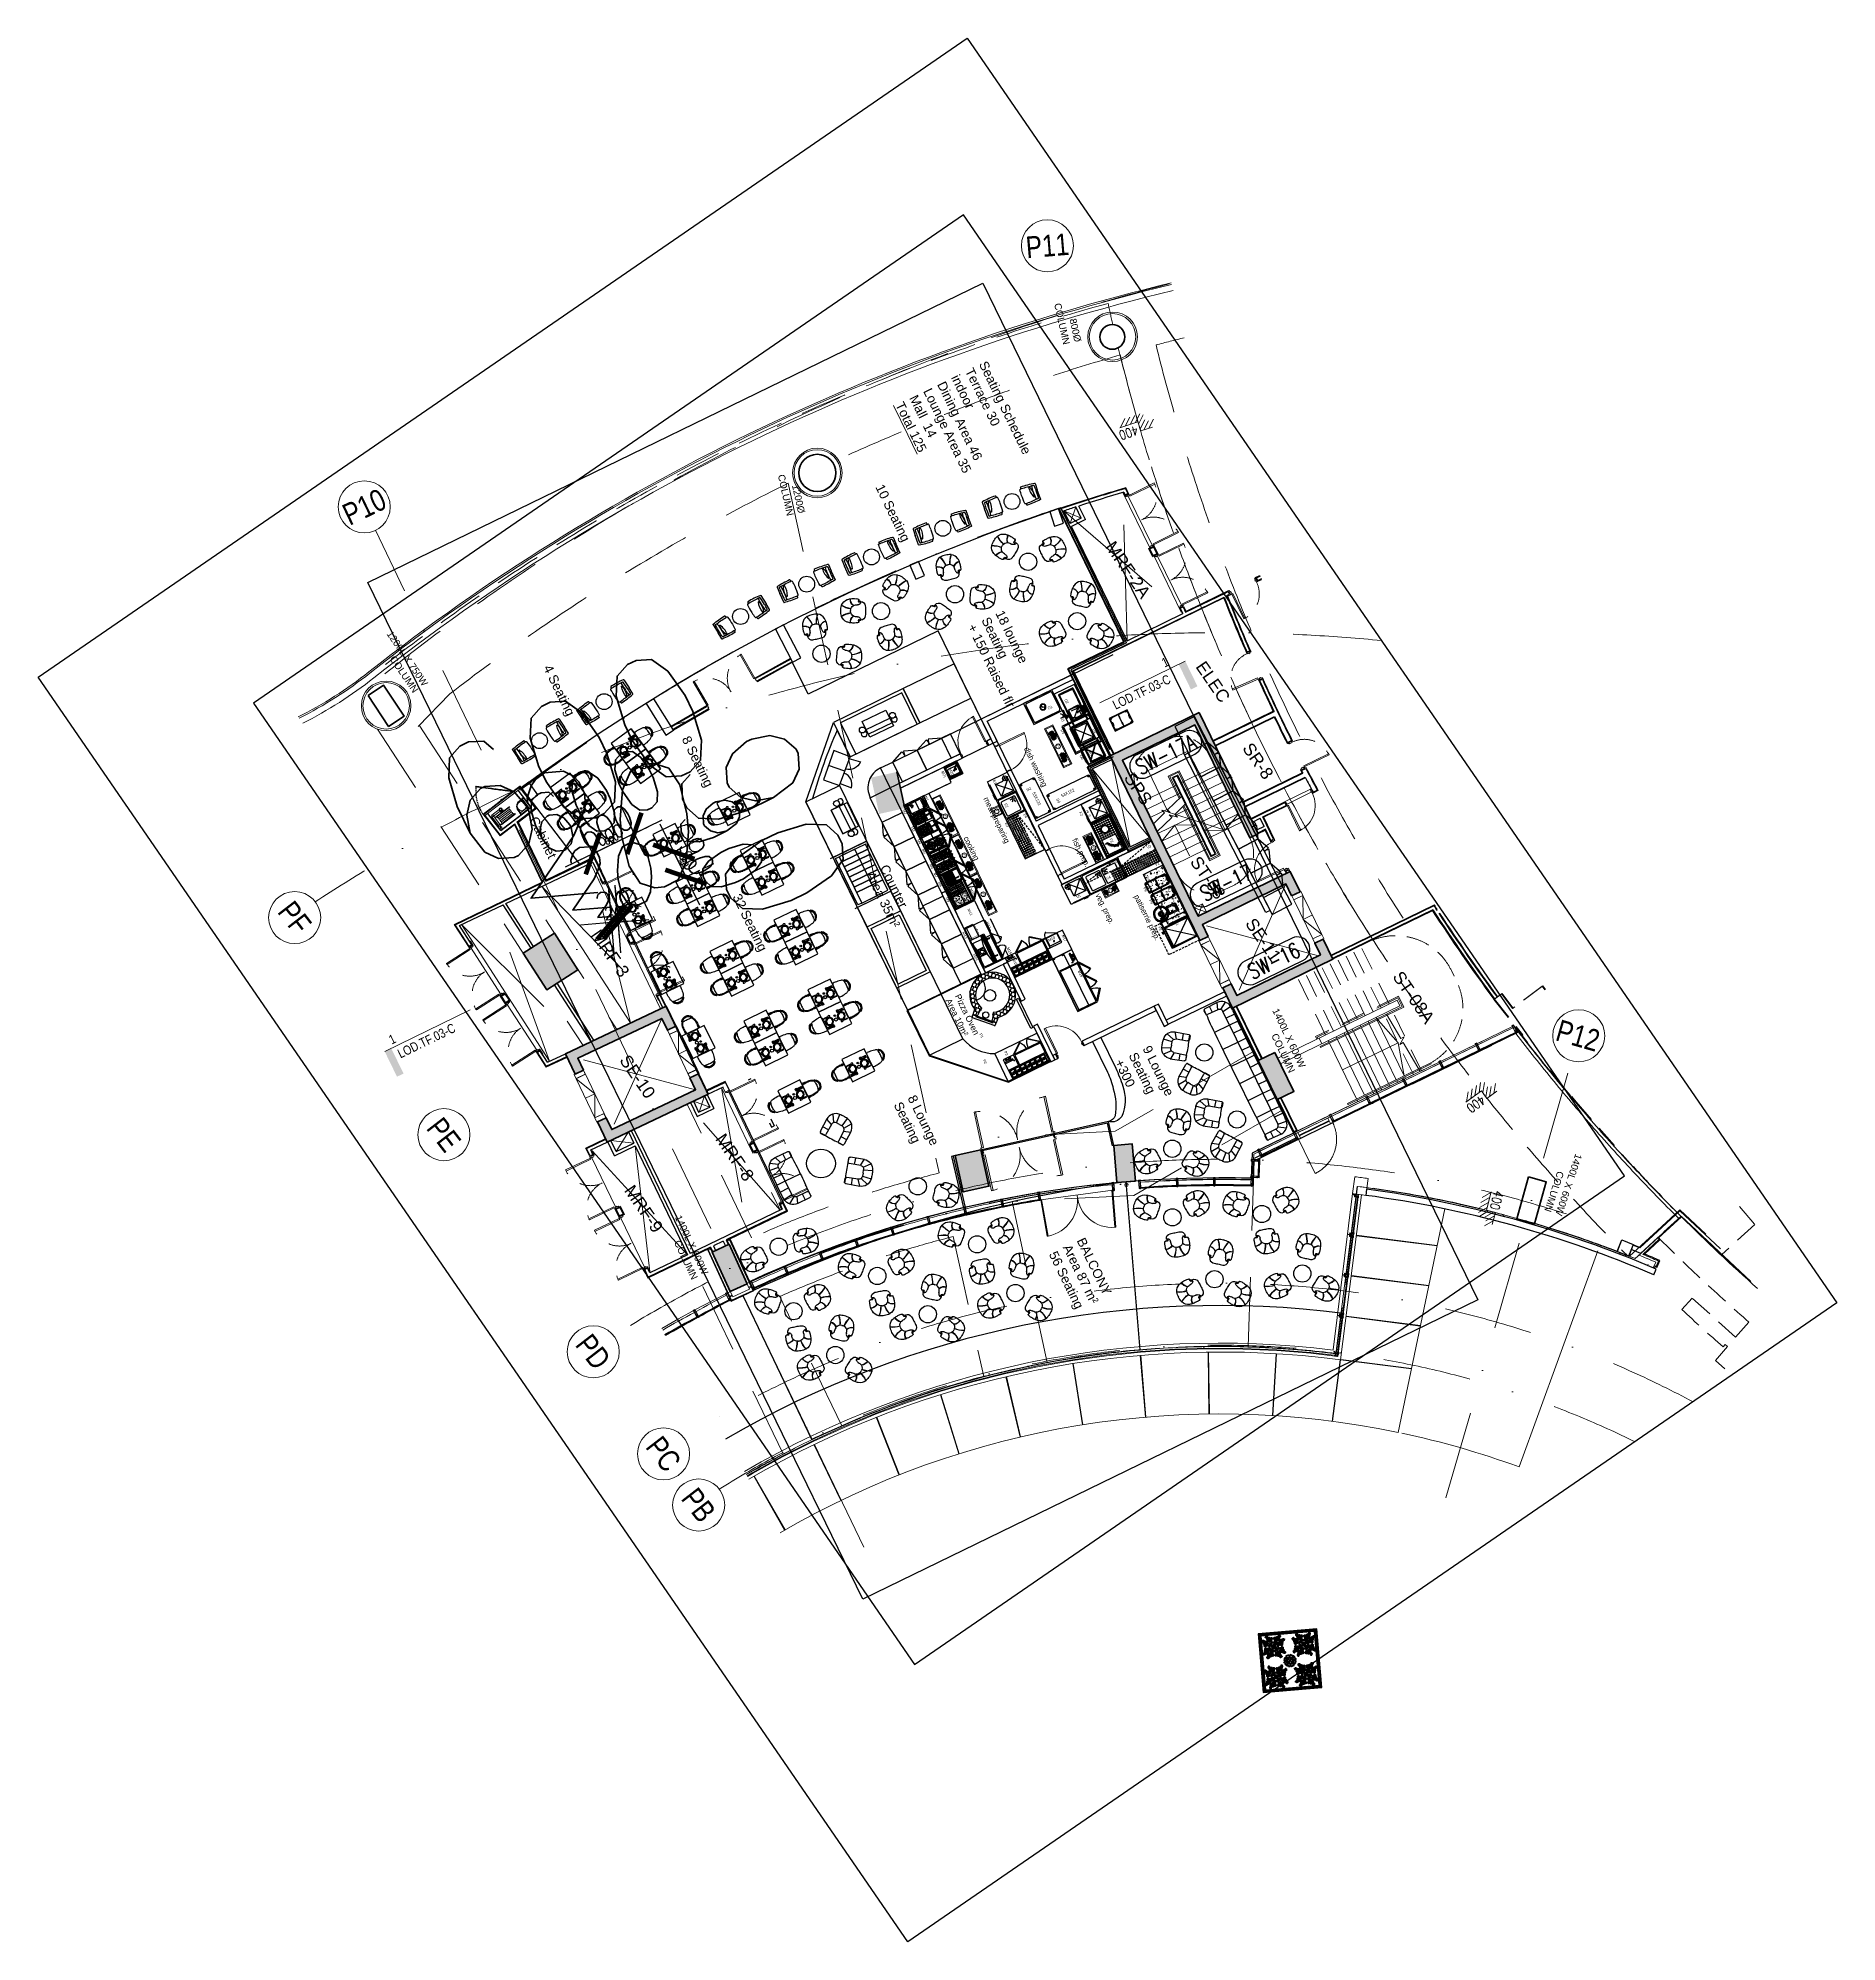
# Model space of a CAD drawing. Header units: millimetres. Extents: x 32582 to 41721, y -247935 to -234947.
# Drawn here: x 35914 to 41721, y -247935 to -241789 of the extents above; entities that cross this region are included whole.
import ezdxf
from ezdxf.enums import TextEntityAlignment as Align
from ezdxf.lldxf.tags import DXFTag

# ---------------------------------------------------------------- set-up
doc = ezdxf.new("R2010")
doc.units = ezdxf.units.MM
doc.header["$LTSCALE"] = 300
doc.header["$MEASUREMENT"] = 0
for name, pattern in [('ACAD_ISO03W100', [30, 12, -18]), ('DASHDOT', [1, 0.5, -0.25, 0, -0.25]), ('DASHED', [19.05, 12.7, -6.35]), ('DGN Style 2', [4.165224, 2.499135, -1.66609]), ('DGN Style 4', [1.902655, 0.950733, -0.475367, 0.001188, -0.475367]), ('HIDDEN', [0.375, 0.25, -0.125]), ('HIDDENX2', [19.05, 12.7, -6.35]), ('TDME_FASHION_L2$0$DGN Style 2', [4.165224, 2.499135, -1.66609]), ('TDME_FASHION_L3$0$DGN Style 2', [4.165224, 2.499135, -1.66609]), ('TDME_FASHION_L3$0$HIDDEN', [0.375, 0.25, -0.125]), ('TDME_Fave_Bldg_Envlp_Zone C_L3$0$HIDDEN', [375, 250, -125]), ('TDME_Fave_column_LGM$0$HIDDENX2', [0.75, 0.5, -0.25]), ('TDME_Fave_Core_L3$0$( Hidden )', [0.375, 0.25, -0.125]), ('TDME_Fave_Core_L3$0$DGN Style 2', [4.165224, 2.499135, -1.66609]), ('TDME_Fave_GRID$0$DGN Style 7', [8.330448, 3.748702, -1.66609, 1.249567, -1.66609])]:
    doc.linetypes.add(name, pattern=pattern)
for name, color, linetype, lineweight in [('$1$A-_MTAL----', 9, 'Continuous', 0), ('$1$A-_WALLPRTN_E-', 20, 'Continuous', 13), ('$1$None', 7, 'Continuous', 5), ('A-_ANOT----_T-', 7, 'Continuous', 13), ('A-_ANOTREV3_--', 2, 'Continuous', 30), ('A-_CLAD----_E-', 2, 'Continuous', 13), ('A-_FNSH----_E-', 7, 'Continuous', 13), ('A-_FNSH----_H-', 8, 'Continuous', 0), ('A-_MTAL----_E-', 8, 'Continuous', 13), ('A-_RALG----_E-', 9, 'Continuous', 0), ('A-_SLABEDGE_E-', 2, 'DASHED', 13), ('A-_SLABSTEP_E-', 2, 'Continuous', 13), ('A-_WALL----_E-', 1, 'Continuous', 30), ('ASTL', 3, 'Continuous', 0), ('G-GRID_A', 1, 'DGN Style 4', 0), ('GENTEXT', 1, 'Continuous', 13), ('GRC-Ekipman', 4, 'Continuous', 25), ('GRC-mermer tarama', 253, 'Continuous', 13), ('GRC-yer ızgarası', 40, 'Continuous', 15), ('MINORTEXT', 1, 'Continuous', 13), ('STRUCTURES', 3, 'DGN Style 2', 0), ('TARGET', 7, 'Continuous', 0), ('TDME_FASHION_L2$0$A-_SLABOPEN_E-', 8, 'TDME_FASHION_L2$0$DGN Style 2', 0), ('TDME_FASHION_L3$0$A-_CONC----_E-', 3, 'Continuous', 40), ('TDME_FASHION_L3$0$A-_DOOR----_E-', 1, 'Continuous', 13), ('TDME_FASHION_L3$0$A-_FLORPATT_E-', 8, 'Continuous', 13), ('TDME_FASHION_L3$0$A-_FNSH----_E-', 7, 'Continuous', 13), ('TDME_FASHION_L3$0$A-_FNSH----_H-', 8, 'Continuous', 0), ('TDME_FASHION_L3$0$A-_SANIFIX-_E-', 5, 'Continuous', 13), ('TDME_FASHION_L3$0$A-_SLABOPEN_E-', 8, 'TDME_FASHION_L3$0$DGN Style 2', 0), ('TDME_FASHION_L3$0$A-_WALL----_E-', 1, 'Continuous', 30), ('TDME_Fave_Bldg_Envlp_Zone C_L3$0$A-_CLAD----_E-', 1, 'Continuous', 13), ('TDME_Fave_Bldg_Envlp_Zone C_L3$0$A-_CURTAINWALL', 1, 'Continuous', 18), ('TDME_Fave_Bldg_Envlp_Zone C_L3$0$A-_DOOR----_E-', 1, 'Continuous', 13), ('TDME_Fave_Bldg_Envlp_Zone C_L3$0$A-_FNSH----_H-', 8, 'Continuous', 0), ('TDME_Fave_Bldg_Envlp_Zone C_L3$0$A-_MTAL----_E-', 8, 'Continuous', 13), ('TDME_Fave_Bldg_Envlp_Zone C_L3$0$A-_MULLION', 2, 'Continuous', 18), ('TDME_Fave_Bldg_Envlp_Zone C_L3$0$A-_RALG----_E-', 9, 'Continuous', 0), ('TDME_Fave_Bldg_Envlp_Zone C_L3$0$A-_ROOF----_E-', 3, 'Continuous', 13), ('TDME_Fave_Bldg_Envlp_Zone C_L3$0$A-_SDRN----_E-', 3, 'Continuous', 13), ('TDME_Fave_Bldg_Envlp_Zone C_L3$0$A-_WIND----_E-', 4, 'Continuous', 13), ('TDME_Fave_column_L3$0$A-_CONC----_E-', 3, 'Continuous', 40), ('TDME_Fave_column_L3$0$A-_SLABEDGE_E-', 2, 'Continuous', 13), ('TDME_Fave_column_LGM$0$A-_SLABEDGE_E-', 2, 'Continuous', 13), ('TDME_Fave_Core_L3$0$A-_ANOTSYBL_P-', 1, 'Continuous', 30), ('TDME_Fave_Core_L3$0$A-_FLORPATT_E-', 8, 'Continuous', 13), ('TDME_Fave_Core_L3$0$A-_FNSH----_E-', 7, 'Continuous', 13), ('TDME_Fave_Core_L3$0$A-_MTAL----_E-', 8, 'Continuous', 13), ('TDME_Fave_Core_L3$0$A-_RALG----_E-', 9, 'Continuous', 0), ('TDME_Fave_Core_L3$0$A-_SLABOPEN_E-', 8, 'TDME_Fave_Core_L3$0$DGN Style 2', 0), ('TDME_Fave_Core_L3$0$A-_STRC----_E-', 1, 'Continuous', 13), ('TDME_Fave_Core_L3$0$A-_WALL----_E-', 1, 'Continuous', 30), ('TDME_Fave_GRID$0$A-_ANOTGRID_E-', 8, 'TDME_Fave_GRID$0$DGN Style 7', 13)]:
    doc.layers.add(name, color=color, linetype=linetype, lineweight=lineweight)
for name, color, linetype in [('002 Çizgi', 7, 'Continuous'), ('1', 1, 'Continuous'), ('CIHAZ', 2, 'Continuous'), ('FAE-WSP-SW-04-PL-STR-0575-01$0$X-Level 4 GA$0$S230G_SLAB_OUTLINE', 7, 'Continuous'), ('I-FUR-LOOSE', 2, 'Continuous'), ('I-FURNITURE', 2, 'Continuous'), ('I-LINE-01', 1, 'Continuous'), ('I-TXTDIM-GRID', 1, 'Continuous'), ('I-TXTDIM-GRID @ 1 (1)', 1, 'Continuous'), ('I-TXTDIM-GRID @ 1 (2)', 1, 'Continuous'), ('I-TXTDIM-GRID @ 10', 1, 'Continuous'), ('I-TXTDIM-GRID @ 100', 1, 'Continuous'), ('I-TXTDIM-GRID @ 20', 1, 'Continuous'), ('I-TXTDIM-GRID @ 5', 1, 'Continuous'), ('I-TXTDIM-GRID @ 50', 1, 'Continuous'), ('ID-facade', 1, 'Continuous'), ('kapı ABD', 55, 'Continuous'), ('Kitchen-wall', 3, 'Continuous'), ('Kıtc-002 Çizgi', 7, 'Continuous'), ('S2000-002 Çizgi', 7, 'Continuous'), ('Sktürk_Çizgi', 7, 'Continuous'), ('Szechuan Plan final plan$0$I-FURN', 1, 'Continuous')]:
    doc.layers.add(name, color=color, linetype=linetype)
doc.layers.add('LEASE LINE', color=7, linetype='DGN Style 4', lineweight=30, true_color=0xf60929)
doc.styles.add('FAE-WSP-SW-04-PL-STR-0575-01$0$X-Level 4 GA$0$ROMANS', font='Romans.shx', dxfattribs={"width": 0.75})
doc.styles.add('GENTEXT', font='arial.ttf', dxfattribs={"height": 0.25})
doc.styles.add('HDI-ROMANS', font='romans.shx', dxfattribs={"width": 0.9})
doc.styles.add('MINORTEXT', font='arial.ttf', dxfattribs={"height": 0.36})
doc.styles.add('Simplex', font='SIMPLEX.shx', dxfattribs={"width": 0.8, "height": 2.5})
doc.styles.get("Standard").update_dxf_attribs({"font": 'arial.ttf'})
doc.styles.add('style1', font='turkce.shx', dxfattribs={"height": 100})
doc.styles.add('TAKSİM', font='GOTHIC.TTF', dxfattribs={"height": 20})
doc.styles.add('TDME_Fave_GRID$0$Arial', font='arial.ttf', dxfattribs={"width": 0.8, "height": 2.5})
tags = doc.linetypes.add('DASHED2', pattern=[9.525, 6.35, -3.175]).pattern_tags.tags
tags[6:7] = [DXFTag(74, 4), DXFTag(75, 0), DXFTag(340, '0'), DXFTag(46, 1.0), DXFTag(50, 0.0), DXFTag(44, 0.0), DXFTag(45, 0.0)]
tags[4:5] = [DXFTag(74, 4), DXFTag(75, 0), DXFTag(340, '0'), DXFTag(46, 1.0), DXFTag(50, 0.0), DXFTag(44, 0.0), DXFTag(45, 0.0)]
doc.dimstyles.new('HDI-DIM', dxfattribs={"dimscale": 100, "dimtxt": 2, "dimasz": 1, "dimexe": 1, "dimexo": 1, "dimgap": 1, "dimtad": 1, "dimdec": 0, "dimrnd": 5, "dimzin": 0, "dimdsep": 46, "dimtxsty": 'HDI-ROMANS', "dimblk": 'ARCHTICK', "dimcen": 1, "dimdle": 1, "dimclrd": 256, "dimclre": 256, "dimclrt": 7, "dimadec": 0, "dimazin": 0, "dimtfac": 1, "dimtdec": 0, "dimtix": 1, "dimtmove": 2, "dimatfit": 3, "dimfxl": 1, "dimtolj": 1, "dimtzin": 0, "dimlwd": -1, "dimlwe": -1, "dimarcsym": 0})
pattern_1 = [(53.5583798532953, (-7346165.434784, -283285292.375552), (-0.01005578150568927, 0.00742504264700464), [])]

# ---------------------------------------------------------------- blocks, each defined once
blk = doc.blocks.new('TDME_Fave_Bldg_Envlp_Zone C_L3$0$ALUM_FIN GL SUPPORT')
at = {"layer": 'TDME_Fave_Bldg_Envlp_Zone C_L3$0$A-_RALG----_E-'}
for p, q in [((-1034386186.98873, 2635606199.479331), (-1034386199.568201, 2635606177.874774)), ((-1034386174.006734, 2635606191.92557), (-1034386186.542827, 2635606170.295784)), ((-1034386100.317298, 2635606149.453617), (-1034386112.896769, 2635606127.849061)), ((-1034386087.335302, 2635606141.899856), (-1034386099.871395, 2635606120.27007))]:
    blk.add_line(p, q, dxfattribs=at)
at = {"layer": 'TDME_Fave_Bldg_Envlp_Zone C_L3$0$A-_RALG----_E-', "flags": 128}
for points in [[(-1034386181.982521, 2635606208.077848), (-1034386136.709656, 2635606286.19159), (-1034386093.438957, 2635606261.112923), (-1034386100.960605, 2635606248.135065), (-1034386131.253482, 2635606265.692072), (-1034386169.004643, 2635606200.55618)], [(-1034386082.408095, 2635606150.401268), (-1034386037.175626, 2635606228.538409), (-1034386080.459287, 2635606253.594698), (-1034386087.974239, 2635606240.612961), (-1034386057.672307, 2635606223.071585), (-1034386095.389859, 2635606157.916225)]]:
    blk.add_lwpolyline(points, close=True, dxfattribs=at)
at = {"layer": 'TDME_Fave_Bldg_Envlp_Zone C_L3$0$A-_RALG----_E-'}
for points in [[(-1034386105.664063, 2635606210.080336), (-1034386055.542064, 2635606296.612325), (-1034386068.521863, 2635606304.130625), (-1034386118.643861, 2635606217.598635)], [(-1034386219.642529, 2635606177.998553), (-1034386214.628092, 2635606186.650456), (-1034386171.368578, 2635606161.578272), (-1034386176.383014, 2635606152.926369)], [(-1034386202.137788, 2635606208.20121), (-1034386197.123351, 2635606216.853113), (-1034386153.863837, 2635606191.780928), (-1034386158.878273, 2635606183.129025)], [(-1034386089.804624, 2635606102.69368), (-1034386084.794662, 2635606111.348175), (-1034386128.067134, 2635606136.397987), (-1034386133.077097, 2635606127.743493)], [(-1034386072.272691, 2635606132.979339), (-1034386067.262729, 2635606141.633833), (-1034386110.535201, 2635606166.683646), (-1034386115.545164, 2635606158.029152)]]:
    blk.add_3dface(points, dxfattribs=at)
at = {"layer": 'TDME_Fave_Bldg_Envlp_Zone C_L3$0$A-_ROOF----_E-'}
for p, q in [((-1034386182.061292, 2635606207.941939), (-1034386181.967103, 2635606208.103703)), ((-1034386169.08147, 2635606200.423625), (-1034386169.004644, 2635606200.55618))]:
    blk.add_line(p, q, dxfattribs=at)
at = {"layer": 'TDME_Fave_Bldg_Envlp_Zone C_L3$0$A-_WIND----_E-', "ltscale": 0.15}
blk.add_line((-1034386137.214963, 2635606170.573492), (-1034386149.745463, 2635606148.940497), dxfattribs=at)
blk = doc.blocks.new('TDME_Fave_Bldg_Envlp_Zone C_L3$0$Railing1')
at = {"layer": 'TDME_Fave_Bldg_Envlp_Zone C_L3$0$A-_RALG----_E-'}
for p, q in [((48, 13), (41, -11)), ((62, 8), (56, -16))]:
    blk.add_line(p, q, dxfattribs=at)
at = {"layer": 'TDME_Fave_Bldg_Envlp_Zone C_L3$0$A-_RALG----_E-', "flags": 128}
blk.add_lwpolyline([(65, 18), (89, 105), (41, 118), (37, 104), (71, 94), (51, 22)], close=True, dxfattribs=at)
at = {"layer": 'TDME_Fave_Bldg_Envlp_Zone C_L3$0$A-_RALG----_E-'}
for points in [[(28, 70), (55, 166), (40, 170), (13, 74)], [(79, 4), (82, 13), (34, 27), (31, 17)], [(70, -30), (72, -20), (24, -7), (22, -17)]]:
    blk.add_3dface(points, dxfattribs=at)
blk = doc.blocks.new('TDME_Fave_Bldg_Envlp_Zone C_L3$0$retractableframe')
at = {"layer": 'TDME_Fave_Bldg_Envlp_Zone C_L3$0$A-_DOOR----_E-'}
blk.add_lwpolyline([(37, 0), (37, 200), (-38, 200), (-38, 0)], close=True, dxfattribs=at)
blk = doc.blocks.new('TDME_Fave_Bldg_Envlp_Zone C_L3$0$A-End_Mullion')
at = {"layer": 'TDME_Fave_Bldg_Envlp_Zone C_L3$0$A-_MULLION'}
for p, q in [((-32172, -243472), (-32193, -243472)), ((-32180, -243411), (-32180, -243410)), ((-32180, -243410), (-32169, -243410)), ((-32180, -243464), (-32180, -243411)), ((-32166, -243464), (-32180, -243464)), ((-32169, -243410), (-32168, -243411)), ((-32168, -243411), (-32168, -243412)), ((-32168, -243412), (-32168, -243439))]:
    blk.add_line(p, q, dxfattribs=at)
for points in [[(-32143, -243422), (-32144, -243422), (-32144, -243419), (-32139, -243419), (-32139, -243419), (-32139, -243419), (-32134, -243419), (-32134, -243422), (-32136, -243422), (-32136, -243422), (-32135, -243423), (-32133, -243423), (-32133, -243200), (-32133, -243198), (-32134, -243198), (-32191, -243198), (-32192, -243199), (-32193, -243200), (-32193, -243472)], [(-32190, -243204), (-32136, -243204), (-32136, -243408), (-32137, -243408)], [(-32190, -243408), (-32190, -243204)], [(-32188, -243416), (-32188, -243409), (-32188, -243408), (-32190, -243408), (-32190, -243408)], [(-32187, -243417), (-32188, -243416)], [(-32186, -243417), (-32187, -243417)], [(-32185, -243409), (-32185, -243416), (-32186, -243417)], [(-32184, -243408), (-32185, -243408)], [(-32185, -243408), (-32185, -243409)], [(-32137, -243408), (-32138, -243409), (-32138, -243416), (-32139, -243417), (-32139, -243417), (-32140, -243416), (-32140, -243409), (-32141, -243408), (-32142, -243408), (-32184, -243408)], [(-32168, -243439), (-32166, -243439), (-32165, -243439), (-32165, -243437), (-32165, -243435), (-32165, -243434), (-32165, -243433), (-32165, -243433), (-32165, -243432), (-32165, -243432), (-32165, -243430), (-32165, -243430), (-32164, -243429), (-32164, -243428), (-32163, -243427), (-32162, -243428), (-32161, -243429), (-32161, -243430), (-32161, -243430), (-32161, -243432), (-32161, -243432), (-32160, -243433), (-32161, -243433), (-32161, -243434), (-32161, -243435), (-32161, -243437), (-32161, -243439), (-32160, -243439), (-32158, -243439), (-32158, -243453), (-32158, -243454), (-32159, -243456), (-32159, -243457), (-32159, -243457), (-32158, -243457), (-32158, -243457), (-32158, -243457), (-32158, -243463), (-32159, -243464), (-32160, -243464), (-32160, -243462), (-32159, -243462), (-32159, -243462), (-32159, -243459), (-32159, -243458), (-32162, -243455), (-32163, -243455), (-32163, -243455), (-32166, -243458), (-32167, -243459), (-32167, -243462), (-32166, -243462), (-32165, -243462), (-32166, -243464), (-32166, -243464), (-32168, -243464), (-32168, -243463), (-32168, -243457), (-32167, -243457), (-32167, -243457), (-32167, -243457), (-32167, -243456), (-32168, -243454), (-32168, -243453), (-32168, -243439)], [(-32168, -243439), (-32167, -243439), (-32166, -243439), (-32165, -243438), (-32165, -243437)], [(-32159, -243441), (-32160, -243441), (-32161, -243441), (-32161, -243440), (-32162, -243440), (-32163, -243440), (-32163, -243440), (-32164, -243440), (-32165, -243441), (-32166, -243441), (-32166, -243441), (-32166, -243452), (-32165, -243453), (-32165, -243454), (-32165, -243455), (-32165, -243455), (-32164, -243454), (-32163, -243454), (-32162, -243454), (-32161, -243455), (-32161, -243455), (-32160, -243454), (-32160, -243453), (-32159, -243452), (-32159, -243441)], [(-32165, -243424), (-32165, -243423), (-32164, -243421), (-32163, -243421), (-32162, -243421), (-32161, -243423), (-32161, -243425), (-32160, -243426), (-32161, -243426), (-32161, -243427), (-32160, -243427)], [(-32165, -243425), (-32165, -243424)], [(-32165, -243426), (-32165, -243425), (-32165, -243425)], [(-32165, -243427), (-32165, -243426)], [(-32165, -243426), (-32165, -243426)], [(-32165, -243428), (-32165, -243427)], [(-32165, -243430), (-32165, -243429), (-32165, -243428)], [(-32165, -243428), (-32165, -243428)], [(-32165, -243432), (-32165, -243430), (-32165, -243430)], [(-32165, -243430), (-32165, -243430)], [(-32165, -243433), (-32165, -243432), (-32165, -243432)], [(-32165, -243432), (-32165, -243432)], [(-32165, -243434), (-32165, -243433)], [(-32165, -243435), (-32165, -243434), (-32165, -243434)], [(-32165, -243437), (-32165, -243436), (-32165, -243435)], [(-32165, -243435), (-32165, -243435)], [(-32165, -243437), (-32165, -243437)], [(-32161, -243437), (-32161, -243435), (-32161, -243434), (-32161, -243432), (-32161, -243430), (-32162, -243430), (-32162, -243429), (-32163, -243428), (-32163, -243429), (-32164, -243430), (-32164, -243430), (-32164, -243432), (-32164, -243434), (-32164, -243435), (-32164, -243437), (-32164, -243438), (-32163, -243439), (-32162, -243438), (-32161, -243437)], [(-32160, -243427), (-32161, -243428), (-32161, -243429), (-32160, -243429), (-32161, -243429), (-32161, -243431), (-32160, -243431), (-32161, -243431), (-32161, -243432), (-32160, -243433), (-32161, -243433), (-32161, -243434), (-32160, -243435), (-32161, -243435), (-32161, -243436), (-32160, -243436), (-32161, -243437), (-32161, -243438), (-32160, -243438), (-32159, -243439), (-32158, -243439)], [(-32158, -243412), (-32157, -243410), (-32156, -243410), (-32146, -243410), (-32145, -243411), (-32145, -243423)], [(-32158, -243439), (-32158, -243412)], [(-32158, -243439), (-32158, -243439)], [(-32135, -243423), (-32133, -243423), (-32133, -243432), (-32133, -243433), (-32132, -243434), (-32131, -243435), (-32130, -243435), (-32129, -243435), (-32129, -243435), (-32128, -243435), (-32127, -243436), (-32128, -243436), (-32129, -243436), (-32130, -243436), (-32131, -243436), (-32131, -243436), (-32132, -243435), (-32133, -243435), (-32134, -243435), (-32135, -243434), (-32135, -243434), (-32136, -243434), (-32137, -243435), (-32138, -243436), (-32139, -243436), (-32140, -243436), (-32141, -243435), (-32142, -243435), (-32142, -243433), (-32143, -243433), (-32144, -243433), (-32146, -243436), (-32147, -243436), (-32147, -243436), (-32146, -243434), (-32146, -243433), (-32145, -243433), (-32145, -243432), (-32145, -243432), (-32145, -243423), (-32143, -243423), (-32143, -243423), (-32142, -243423), (-32142, -243423), (-32142, -243421), (-32143, -243421), (-32143, -243421), (-32143, -243421), (-32142, -243420), (-32141, -243419), (-32140, -243420), (-32138, -243420), (-32137, -243419), (-32136, -243420), (-32135, -243421), (-32135, -243421), (-32135, -243421), (-32136, -243421), (-32136, -243423), (-32136, -243423), (-32135, -243423), (-32135, -243423)], [(-32145, -243423), (-32145, -243423), (-32143, -243423), (-32143, -243422)], [(-32143, -243422), (-32143, -243422)], [(-32139, -243447), (-32138, -243447)], [(-32139, -243447), (-32138, -243447)], [(-32139, -243447), (-32139, -243447)], [(-32139, -243460), (-32138, -243460)], [(-32139, -243460), (-32138, -243460)], [(-32139, -243460), (-32139, -243460)]]:
    blk.add_lwpolyline(points, dxfattribs=at)
for points in [[(-32182, -243397), (-32182, -243211, -0.414214), (-32181, -243210), (-32138, -243210), (-32138, -243205), (-32181, -243205, 0.414214), (-32187, -243211), (-32187, -243397, 0.414214), (-32181, -243403), (-32138, -243403), (-32138, -243398), (-32181, -243398, -0.414214)], [(-32181, -243211), (-32144, -243211, -0.414214), (-32138, -243217), (-32138, -243391, -0.414214), (-32144, -243397), (-32181, -243397), (-32181, -243392), (-32144, -243392, 0.414214), (-32143, -243391), (-32143, -243217, 0.414214), (-32144, -243216), (-32181, -243216)], [(-32148, -243444), (-32138, -243444), (-32138, -243464), (-32148, -243464, 0.05)]]:
    blk.add_lwpolyline(points, format="xyb", close=True, dxfattribs=at)
blk.add_lwpolyline([(-32138, -243463, -0.414214), (-32138, -243463), (-32143, -243463, -0.362233), (-32143, -243463, 0.212538), (-32144, -243461, -0.260236), (-32144, -243461), (-32144, -243446, -0.260236), (-32144, -243446, 0.212538), (-32143, -243444, -0.362233), (-32143, -243444), (-32138, -243444, -0.414214), (-32138, -243444)], format="xyb", dxfattribs=at)
blk.add_circle((-32163, -243472), 8.75, dxfattribs=at)
blk = doc.blocks.new('TDME_Fave_Bldg_Envlp_Zone C_L3$0$A-Cen-Mullion')
at = {"layer": 'TDME_Fave_Bldg_Envlp_Zone C_L3$0$A-_MULLION'}
h = blk.add_hatch(dxfattribs=at)
h.set_pattern_fill('DOTS', color=256, scale=10, angle=90, style=0)
h.set_pattern_definition([(90, (-41702.71323, -245354.2657), (-0.625, 0.3125), [0, -0.625])])
edge = h.paths.add_edge_path()
edge.add_arc((-30255, -243348), 2184, 182.91842, 183.05005, ccw=False)
edge.add_line((-32435, -243459), (-32436, -243460))
edge.add_arc((-32444, -243452), 11, 269.12138, 313.03231, ccw=False)
edge.add_line((-32444, -243463), (-32447, -243463))
edge.add_line((-32447, -243463), (-32451, -243463))
edge.add_arc((-32451, -243452), 11, 231.05177, 270.56389, ccw=False)
edge.add_line((-32458, -243460), (-32459, -243459))
edge.add_arc((-21919, -244034), 10556, 176.8779, 176.90508)
edge.add_line((-32459, -243464), (-32460, -243472))
edge.add_arc((-32447, -243261), 211, 266.65531, 273.43698)
edge.add_line((-32435, -243472), (-32435, -243464))
for p, q in [((-32473, -243463), (-32478, -243463)), ((-32472, -243444), (-32477, -243444)), ((-32474, -243462), (-32476, -243462)), ((-32473, -243445), (-32475, -243445)), ((-32472, -243447), (-32473, -243460)), ((-32422, -243406), (-32472, -243404)), ((-32472, -243406), (-32422, -243404)), ((-32471, -243461), (-32470, -243446)), ((-32470, -243446), (-32471, -243461)), ((-32471, -243450), (-32459, -243450)), ((-32471, -243451), (-32459, -243451)), ((-32471, -243457), (-32459, -243457)), ((-32471, -243458), (-32459, -243458)), ((-32462, -243452), (-32452, -243452)), ((-32452, -243455), (-32462, -243455)), ((-32460, -243472), (-32459, -243464)), ((-32459, -243451), (-32459, -243450)), ((-32459, -243458), (-32459, -243457)), ((-32449, -243452), (-32453, -243455)), ((-32442, -243455), (-32453, -243455)), ((-32453, -243456), (-32453, -243455)), ((-32442, -243456), (-32453, -243456)), ((-32452, -243448), (-32442, -243440)), ((-32452, -243440), (-32442, -243448)), ((-32452, -243448), (-32450, -243448)), ((-32452, -243448), (-32450, -243448)), ((-32452, -243461), (-32452, -243449)), ((-32452, -243452), (-32452, -243449)), ((-32450, -243453), (-32452, -243456)), ((-32450, -243453), (-32452, -243456)), ((-32452, -243461), (-32452, -243455)), ((-32452, -243456), (-32442, -243456)), ((-32442, -243456), (-32452, -243456)), ((-32450, -243461), (-32452, -243461)), ((-32450, -243461), (-32452, -243461)), ((-32450, -243453), (-32450, -243448)), ((-32450, -243453), (-32450, -243448)), ((-32444, -243453), (-32450, -243453)), ((-32450, -243453), (-32444, -243453)), ((-32450, -243460), (-32450, -243456)), ((-32450, -243460), (-32450, -243456)), ((-32449, -243460), (-32450, -243460)), ((-32449, -243460), (-32450, -243460)), ((-32450, -243461), (-32449, -243461)), ((-32450, -243461), (-32449, -243461)), ((-32449, -243452), (-32449, -243428)), ((-32449, -243443), (-32446, -243443)), ((-32446, -243443), (-32449, -243443)), ((-32449, -243448), (-32449, -243444)), ((-32449, -243444), (-32449, -243448)), ((-32445, -243452), (-32449, -243452)), ((-32449, -243461), (-32449, -243460)), ((-32449, -243461), (-32449, -243460)), ((-32447, -243458), (-32447, -243421)), ((-32445, -243452), (-32445, -243428)), ((-32445, -243444), (-32445, -243448)), ((-32445, -243448), (-32445, -243444)), ((-32443, -243448), (-32445, -243448)), ((-32443, -243448), (-32445, -243448)), ((-32445, -243452), (-32442, -243455)), ((-32445, -243460), (-32444, -243460)), ((-32445, -243461), (-32445, -243460)), ((-32445, -243460), (-32444, -243460)), ((-32445, -243461), (-32445, -243460)), ((-32445, -243461), (-32443, -243461)), ((-32445, -243461), (-32445, -243461)), ((-32445, -243461), (-32443, -243461)), ((-32445, -243461), (-32445, -243461)), ((-32444, -243453), (-32444, -243448)), ((-32444, -243453), (-32444, -243448)), ((-32444, -243453), (-32442, -243456)), ((-32444, -243453), (-32442, -243456)), ((-32444, -243460), (-32444, -243456)), ((-32444, -243460), (-32444, -243456)), ((-32442, -243452), (-32442, -243449)), ((-32442, -243461), (-32442, -243449)), ((-32433, -243452), (-32442, -243452)), ((-32442, -243461), (-32442, -243455)), ((-32442, -243455), (-32433, -243455)), ((-32442, -243456), (-32442, -243455)), ((-32424, -243450), (-32436, -243450)), ((-32436, -243451), (-32436, -243450)), ((-32424, -243451), (-32436, -243451)), ((-32424, -243457), (-32435, -243457)), ((-32435, -243458), (-32435, -243457)), ((-32423, -243458), (-32435, -243458)), ((-32435, -243472), (-32435, -243464)), ((-32423, -243461), (-32424, -243446)), ((-32424, -243446), (-32423, -243461)), ((-32423, -243444), (-32418, -243444)), ((-32423, -243447), (-32422, -243460)), ((-32421, -243445), (-32419, -243445)), ((-32421, -243462), (-32418, -243462)), ((-32421, -243463), (-32417, -243463))]:
    blk.add_line(p, q, dxfattribs=at)
for points in [[(-32427, -243422), (-32428, -243422), (-32428, -243419), (-32424, -243419), (-32423, -243419), (-32423, -243419), (-32419, -243419), (-32419, -243422), (-32420, -243422), (-32420, -243422), (-32419, -243423), (-32417, -243423), (-32417, -243200), (-32418, -243198), (-32419, -243198), (-32476, -243198), (-32477, -243199), (-32477, -243200), (-32477, -243423)], [(-32474, -243408), (-32474, -243204)], [(-32474, -243204), (-32420, -243204), (-32420, -243408), (-32422, -243408)], [(-32478, -243463), (-32477, -243443)], [(-32477, -243423), (-32475, -243423)], [(-32476, -243422), (-32476, -243419), (-32471, -243419)], [(-32475, -243423), (-32475, -243422), (-32475, -243422), (-32476, -243422)], [(-32476, -243462), (-32475, -243445)], [(-32472, -243416), (-32472, -243409), (-32473, -243408), (-32474, -243408), (-32474, -243408)], [(-32472, -243417), (-32472, -243416)], [(-32471, -243417), (-32472, -243417)], [(-32470, -243409), (-32470, -243416), (-32471, -243417)], [(-32471, -243419), (-32471, -243419), (-32471, -243419), (-32466, -243419)], [(-32469, -243408), (-32470, -243409)], [(-32468, -243408), (-32469, -243408)], [(-32422, -243408), (-32422, -243409), (-32422, -243416), (-32423, -243417), (-32424, -243417), (-32425, -243416), (-32425, -243409), (-32425, -243408), (-32426, -243408), (-32468, -243408)], [(-32466, -243419), (-32466, -243422), (-32468, -243422)], [(-32468, -243422), (-32468, -243422), (-32467, -243423), (-32465, -243423)], [(-32465, -243423), (-32465, -243423), (-32465, -243411), (-32464, -243410), (-32454, -243410), (-32453, -243411), (-32452, -243412), (-32452, -243440)], [(-32452, -243440), (-32452, -243440), (-32451, -243440), (-32450, -243439), (-32450, -243438)], [(-32450, -243426), (-32449, -243425)], [(-32449, -243427), (-32449, -243426), (-32450, -243426)], [(-32449, -243428), (-32450, -243427)], [(-32450, -243427), (-32449, -243427)], [(-32449, -243431), (-32449, -243429), (-32450, -243429)], [(-32450, -243429), (-32449, -243429)], [(-32449, -243432), (-32449, -243431), (-32450, -243431)], [(-32450, -243431), (-32449, -243431)], [(-32450, -243433), (-32449, -243432)], [(-32449, -243434), (-32449, -243433), (-32450, -243433)], [(-32450, -243435), (-32449, -243434)], [(-32449, -243436), (-32449, -243435), (-32450, -243435)], [(-32449, -243438), (-32449, -243437), (-32450, -243436)], [(-32450, -243436), (-32449, -243436)], [(-32450, -243438), (-32449, -243438)], [(-32449, -243425), (-32449, -243424), (-32448, -243422), (-32447, -243422), (-32446, -243422), (-32445, -243424), (-32445, -243426), (-32445, -243426), (-32445, -243427), (-32445, -243428), (-32445, -243428)], [(-32449, -243429), (-32449, -243428)], [(-32445, -243428), (-32445, -243429), (-32445, -243430), (-32445, -243430), (-32445, -243430), (-32445, -243432), (-32445, -243432), (-32445, -243432), (-32445, -243433), (-32445, -243434), (-32445, -243434), (-32445, -243435), (-32445, -243435), (-32445, -243436), (-32445, -243437), (-32445, -243437), (-32445, -243438), (-32445, -243439), (-32445, -243439), (-32444, -243440), (-32443, -243440)], [(-32443, -243440), (-32442, -243440)], [(-32442, -243412), (-32442, -243410), (-32441, -243410), (-32430, -243410), (-32430, -243411), (-32430, -243423)], [(-32442, -243440), (-32442, -243412)], [(-32430, -243423), (-32429, -243423), (-32428, -243423), (-32427, -243422)], [(-32427, -243422), (-32427, -243422)], [(-32418, -243462), (-32419, -243445)], [(-32417, -243463), (-32418, -243443)]]:
    blk.add_lwpolyline(points, dxfattribs=at)
for points in [[(-32422, -243216), (-32472, -243216), (-32472, -243208), (-32422, -243208)], [(-32470, -243396), (-32464, -243396), (-32464, -243216), (-32470, -243216)], [(-32424, -243396), (-32430, -243396), (-32430, -243216), (-32424, -243216)], [(-32422, -243404), (-32472, -243404), (-32472, -243396), (-32422, -243396)], [(-32422, -243406), (-32472, -243406), (-32472, -243404), (-32422, -243404)], [(-32452, -243448), (-32442, -243448), (-32442, -243440), (-32452, -243440)]]:
    blk.add_lwpolyline(points, close=True, dxfattribs=at)
for points in [[(-32477, -243430, -0.27921), (-32480, -243434, 0.611383), (-32480, -243434, 0.285957), (-32475, -243432, -0.453312), (-32475, -243432, 0.272612), (-32472, -243434, 0.207627), (-32469, -243433, -0.464111), (-32468, -243433, 0.250578), (-32460, -243436, 0.414421), (-32461, -243436, -0.314614), (-32465, -243431), (-32465, -243423), (-32467, -243423), (-32467, -243423, -0.493119), (-32468, -243423), (-32468, -243421), (-32467, -243421), (-32467, -243421), (-32468, -243420), (-32469, -243419), (-32473, -243419), (-32474, -243420), (-32475, -243421), (-32475, -243421), (-32474, -243421), (-32474, -243423, -0.493119), (-32475, -243423), (-32475, -243423), (-32477, -243423), (-32477, -243430)], [(-32417, -243430, 0.27921), (-32415, -243434, -0.611383), (-32415, -243434, -0.285957), (-32419, -243432, 0.453312), (-32420, -243432, -0.272612), (-32423, -243434, -0.207627), (-32426, -243433, 0.464111), (-32427, -243433, -0.250578), (-32434, -243436, -0.414421), (-32434, -243436, 0.314614), (-32430, -243431), (-32430, -243423), (-32428, -243423), (-32427, -243423, 0.493119), (-32427, -243423), (-32427, -243421), (-32428, -243421), (-32428, -243421), (-32426, -243420), (-32426, -243419), (-32421, -243419), (-32421, -243420), (-32419, -243421), (-32419, -243421), (-32420, -243421), (-32420, -243423, 0.493119), (-32420, -243423), (-32419, -243423), (-32417, -243423), (-32417, -243430)]]:
    blk.add_lwpolyline(points, format="xyb", dxfattribs=at)
for points in [[(-32470, -243420, -0.414214), (-32469, -243421), (-32469, -243423, -0.414214), (-32470, -243423), (-32473, -243423, -0.414214), (-32473, -243423), (-32473, -243421, -0.414214), (-32473, -243420)], [(-32425, -243420, 0.414214), (-32425, -243421), (-32425, -243423, 0.414214), (-32425, -243423), (-32422, -243423, 0.414214), (-32421, -243423), (-32421, -243421, 0.414214), (-32422, -243420)]]:
    blk.add_lwpolyline(points, format="xyb", close=True, dxfattribs=at)
for points, elevation in [([(-32435, -243464, -0.000574), (-32435, -243459), (-32436, -243460, -0.193977), (-32444, -243463), (-32447, -243463), (-32451, -243463, -0.174133), (-32458, -243460), (-32459, -243459, 0.000119), (-32459, -243464), (-32460, -243472, 0.029599), (-32435, -243472)], 0), ([(-32448, -243458), (-32448, -243460, 0.414214), (-32447, -243461, 0.414214), (-32446, -243460), (-32446, -243458), (-32446, -243458, 0.414214), (-32447, -243457, 0.414214)], 3)]:
    blk.add_lwpolyline(points, format="xyb", close=True, dxfattribs=dict(at, elevation=elevation))
at = {"layer": 'TDME_Fave_Bldg_Envlp_Zone C_L3$0$A-_MULLION', "elevation": 3}
for points in [[(-32447, -243456, 0.311483), (-32449, -243457), (-32450, -243459), (-32449, -243459), (-32449, -243461), (-32451, -243461), (-32451, -243461, -0.195137), (-32459, -243459), (-32459, -243459, 0.559545), (-32459, -243459), (-32459, -243459, 0.221324), (-32451, -243463), (-32451, -243463), (-32447, -243463)], [(-32447, -243463), (-32444, -243463, 0.221324), (-32435, -243459, 0.559545), (-32435, -243459, -0.195137), (-32444, -243461), (-32445, -243461), (-32445, -243459), (-32445, -243459), (-32446, -243457, 0.311483), (-32447, -243456)]]:
    blk.add_lwpolyline(points, format="xyb", dxfattribs=at)
at = {"layer": 'TDME_Fave_Bldg_Envlp_Zone C_L3$0$A-_MULLION', "elevation": 1}
for points in [[(-32442, -243440), (-32444, -243440), (-32445, -243439), (-32445, -243438), (-32445, -243436), (-32445, -243435), (-32445, -243434), (-32445, -243434), (-32445, -243433), (-32445, -243433), (-32445, -243431), (-32445, -243431), (-32446, -243430), (-32446, -243429), (-32447, -243428), (-32448, -243429), (-32449, -243430), (-32449, -243431), (-32449, -243431), (-32449, -243433), (-32449, -243433), (-32450, -243434), (-32449, -243434), (-32449, -243435), (-32449, -243436), (-32449, -243438), (-32450, -243440), (-32450, -243440), (-32452, -243440), (-32452, -243450), (-32452, -243451), (-32451, -243453), (-32451, -243454), (-32451, -243454), (-32452, -243454), (-32452, -243454), (-32452, -243454), (-32452, -243460), (-32451, -243461), (-32450, -243461), (-32450, -243459), (-32451, -243459), (-32451, -243459), (-32451, -243456), (-32451, -243455), (-32448, -243452), (-32447, -243452), (-32447, -243452), (-32444, -243455), (-32444, -243456), (-32444, -243459), (-32444, -243459), (-32445, -243459), (-32444, -243461), (-32444, -243461), (-32443, -243461), (-32442, -243460), (-32442, -243454), (-32443, -243454), (-32443, -243454), (-32443, -243454), (-32443, -243453), (-32442, -243451), (-32442, -243450), (-32442, -243440)], [(-32451, -243442), (-32450, -243442), (-32449, -243442), (-32449, -243441), (-32448, -243441), (-32447, -243441), (-32447, -243441), (-32446, -243441), (-32445, -243442), (-32444, -243442), (-32444, -243442), (-32444, -243449), (-32445, -243450), (-32445, -243451), (-32445, -243452), (-32445, -243452), (-32446, -243451), (-32447, -243451), (-32448, -243451), (-32449, -243452), (-32450, -243452), (-32450, -243451), (-32450, -243450), (-32451, -243449), (-32451, -243442)]]:
    blk.add_lwpolyline(points, dxfattribs=at)
blk.add_lwpolyline([(-32449, -243438), (-32449, -243436), (-32449, -243435), (-32449, -243433), (-32449, -243431), (-32448, -243431), (-32448, -243430), (-32447, -243429), (-32447, -243430), (-32446, -243431), (-32446, -243431), (-32446, -243433), (-32446, -243435), (-32446, -243436), (-32446, -243438), (-32446, -243439), (-32447, -243440), (-32448, -243439)], close=True, dxfattribs=at)
at = {"layer": 'TDME_Fave_Bldg_Envlp_Zone C_L3$0$A-_MULLION'}
for centre in [(-32471, -243428), (-32423, -243428)]:
    blk.add_circle(centre, 2.75, dxfattribs=at)
for centre, radius, start, end in [((-32478, -243463), 0.2, 177.0059, 267.0059), ((-32477, -243444), 0.2, 87.0059, 177.0059), ((-32470, -243464), 4.5, 128.46268, 152.38149), ((-32469, -243444), 4.5, 201.63031, 225.54911), ((-32470, -243464), 3, 118.65831, 166.65422), ((-32473, -243463), 0.2, 267.0059, 346.65422), ((-32469, -243444), 3, 187.35757, 235.35349), ((-32472, -243444), 0.2, 7.35757, 87.0059), ((-32471, -243461), 0.2, 298.65831, 357.0059), ((-32471, -243446), 0.2, 357.0059, 55.35349), ((-32464, -243454), 2.5, 36.8699, 323.1301), ((-32442, -243462), 17.4, 167.07371, 186.93808), ((-32452, -243449), 0.5, 89.99999, 179.99999), ((-32452, -243449), 0.5, 90, 180), ((-32452, -243461), 0.5, 179.99999, 269.99999), ((-32452, -243461), 0.5, 180, 270), ((-32450, -243448), 0.5, 269.99999, 359.99999), ((-32450, -243448), 0.5, 270, 0), ((-32444, -243428), 4.79, 126.10396, 180), ((-32449, -243444), 0.5, 89.99999, 179.99999), ((-32449, -243444), 0.5, 90, 180), ((-32450, -243428), 4.79, 0, 53.89604), ((-32446, -243444), 0.5, 359.99999, 89.99999), ((-32446, -243444), 0.5, 0, 90), ((-32445, -243448), 0.5, 179.99999, 269.99999), ((-32445, -243448), 0.5, 180, 270), ((-32443, -243449), 0.5, 359.99999, 89.99999), ((-32443, -243449), 0.5, 0, 90), ((-32443, -243461), 0.5, 269.99999, 359.99999), ((-32443, -243461), 0.5, 270, 0), ((-32452, -243462), 17.4, 353.06192, 12.92629), ((-32431, -243454), 2.5, 216.86989, 143.13009), ((-32426, -243444), 3, 304.64651, 352.64243), ((-32424, -243446), 0.2, 124.64651, 182.9941), ((-32423, -243444), 0.2, 92.9941, 172.64243), ((-32426, -243444), 4.5, 314.45089, 338.36969), ((-32425, -243464), 3, 13.34578, 61.34169), ((-32423, -243461), 0.2, 182.9941, 241.34169), ((-32425, -243464), 4.5, 27.61851, 51.53732), ((-32422, -243463), 0.2, 193.34578, 272.9941), ((-32418, -243444), 0.2, 2.9941, 92.9941), ((-32417, -243463), 0.2, 272.9941, 2.9941)]:
    blk.add_arc(centre, radius, start, end, dxfattribs=at)
blk.add_open_spline([(-32445, -243425), (-32445, -243425), (-32446, -243426), (-32448, -243426), (-32449, -243426), (-32450, -243426)], degree=3, knots=[1.120381, 1.120381, 1.120381, 1.120381, 1.149335, 4.287911, 5.517478, 5.517478, 5.517478, 5.517478], dxfattribs=at)
for points in [[(-32449, -243426), (-32449, -243426), (-32449, -243426), (-32450, -243426)], [(-32449, -243428), (-32449, -243428), (-32450, -243428), (-32450, -243428)], [(-32449, -243430), (-32449, -243430), (-32450, -243430), (-32450, -243429)], [(-32449, -243431), (-32449, -243431), (-32450, -243431), (-32450, -243431)], [(-32449, -243433), (-32449, -243433), (-32450, -243433), (-32450, -243433)], [(-32449, -243435), (-32449, -243435), (-32450, -243435), (-32450, -243435)], [(-32449, -243437), (-32449, -243437), (-32450, -243437), (-32450, -243437)], [(-32449, -243439), (-32449, -243439), (-32450, -243439), (-32450, -243439)], [(-32449, -243441), (-32449, -243440), (-32450, -243440), (-32450, -243440)], [(-32449, -243442), (-32449, -243442), (-32450, -243442), (-32450, -243442)], [(-32449, -243444), (-32449, -243444), (-32450, -243444), (-32450, -243444)], [(-32449, -243446), (-32449, -243446), (-32450, -243446), (-32450, -243446)], [(-32449, -243448), (-32449, -243448), (-32450, -243448), (-32450, -243448)], [(-32449, -243450), (-32449, -243450), (-32450, -243449), (-32450, -243449)], [(-32449, -243451), (-32449, -243451), (-32450, -243451), (-32450, -243451)], [(-32445, -243425), (-32445, -243425), (-32446, -243425), (-32446, -243425)], [(-32445, -243427), (-32445, -243427), (-32445, -243427), (-32445, -243426)], [(-32444, -243429), (-32445, -243428), (-32445, -243428), (-32445, -243428)], [(-32444, -243430), (-32445, -243430), (-32445, -243430), (-32445, -243430)], [(-32444, -243432), (-32445, -243432), (-32445, -243432), (-32445, -243432)], [(-32444, -243434), (-32445, -243434), (-32445, -243434), (-32445, -243434)], [(-32444, -243436), (-32445, -243436), (-32445, -243436), (-32445, -243436)], [(-32444, -243438), (-32445, -243438), (-32445, -243437), (-32445, -243437)], [(-32444, -243439), (-32445, -243439), (-32445, -243439), (-32445, -243439)], [(-32444, -243441), (-32445, -243441), (-32445, -243441), (-32445, -243441)], [(-32444, -243443), (-32445, -243443), (-32445, -243443), (-32445, -243443)], [(-32444, -243445), (-32445, -243445), (-32445, -243445), (-32445, -243445)], [(-32444, -243447), (-32445, -243447), (-32445, -243447), (-32445, -243446)], [(-32444, -243448), (-32445, -243448), (-32445, -243448), (-32445, -243448)], [(-32444, -243450), (-32445, -243450), (-32445, -243450), (-32445, -243450)], [(-32444, -243452), (-32445, -243452), (-32445, -243452), (-32445, -243452)], [(-32444, -243452), (-32445, -243452), (-32445, -243452), (-32445, -243452)]]:
    blk.add_open_spline(points, degree=3, dxfattribs=at)
for points in [[(-32445, -243427), (-32446, -243427), (-32449, -243427), (-32450, -243428)], [(-32444, -243429), (-32446, -243429), (-32449, -243429), (-32450, -243429)], [(-32444, -243430), (-32446, -243431), (-32449, -243431), (-32450, -243431)], [(-32444, -243432), (-32446, -243432), (-32449, -243433), (-32450, -243433)], [(-32444, -243434), (-32446, -243434), (-32449, -243435), (-32450, -243435)], [(-32444, -243436), (-32446, -243436), (-32449, -243436), (-32450, -243437)], [(-32444, -243438), (-32446, -243438), (-32449, -243438), (-32450, -243439)], [(-32444, -243439), (-32446, -243440), (-32449, -243440), (-32450, -243440)], [(-32444, -243441), (-32446, -243441), (-32449, -243442), (-32450, -243442)], [(-32444, -243443), (-32446, -243443), (-32449, -243444), (-32450, -243444)], [(-32444, -243445), (-32446, -243445), (-32449, -243445), (-32450, -243446)], [(-32444, -243447), (-32446, -243447), (-32449, -243447), (-32450, -243448)], [(-32444, -243448), (-32446, -243449), (-32449, -243449), (-32450, -243449)], [(-32444, -243450), (-32446, -243451), (-32449, -243451), (-32450, -243451)]]:
    blk.add_spline(points, degree=3, dxfattribs=at)
blk = doc.blocks.new('TDME_Fave_Bldg_Envlp_Zone C_L3$0$A-curtainwall-L1-1')
at = {"layer": 'TDME_Fave_Bldg_Envlp_Zone C_L3$0$A-_CURTAINWALL'}
blk.add_line((1159, -20, 0), (-1183, 24, 0), dxfattribs=at)
at = {"layer": 'TDME_Fave_Bldg_Envlp_Zone C_L3$0$A-_CURTAINWALL', "elevation": 0}
for points in [[(-3683, 84, 0.008112), (-4837, -32)], [(-2466, 165, 0.008112), (-3623, 89)], [(-1246, 204, 0.008111), (-2406, 168)], [(1166, 160, 0.01645), (-1186, 205)], [(-7310, -408, 0.008113), (-8446, -642)], [(-6107, -203, 0.008113), (-7251, -397)], [(-4897, -39, 0.008115), (-6047, -194)], [(-9692, -942, 0.008011), (-10796, -1248)], [(-8505, -655, 0.008118), (-9634, -927)]]:
    blk.add_lwpolyline(points, format="xyb", dxfattribs=at)
for points in [[(-2444, -6), (-2445, 2, 0.008291), (-3623, -75), (-3622, -83, -0.008291)], [(-1231, 33), (-1231, 41, 0.008291), (-2411, 4), (-2410, -4, -0.008291)], [(-1230, 5), (-1230, 13, 0.008291), (-2409, -24), (-2409, -32, -0.008291)], [(-7264, -574), (-7266, -567, 0.008291), (-8422, -804), (-8420, -812, -0.008291)], [(-7259, -602), (-7261, -594, 0.008291), (-8416, -831), (-8414, -839, -0.008291)], [(-6067, -371), (-6068, -363, 0.008291), (-7232, -560), (-7231, -568, -0.008291)], [(-6063, -398), (-6064, -390, 0.008291), (-7227, -588), (-7226, -596, -0.008291)], [(-4864, -208), (-4865, -200, 0.008291), (-6035, -358), (-6034, -366, -0.008291)], [(-4861, -236), (-4862, -228, 0.008291), (-6031, -385), (-6029, -393, -0.008291)], [(-3656, -86), (-3656, -78, 0.008291), (-4831, -196), (-4830, -204, -0.008291)], [(-3653, -114), (-3654, -106, 0.008291), (-4828, -224), (-4827, -232, -0.008291)], [(-2443, -34), (-2443, -26, 0.008291), (-3620, -103), (-3620, -111, -0.008291)], [(-9634, -1104), (-9636, -1096, 0.008291), (-10774, -1412), (-10771, -1419, -0.008291)], [(-9627, -1131), (-9629, -1123, 0.008291), (-10766, -1438), (-10763, -1446, -0.008291)], [(-8454, -819), (-8455, -811, 0.008291), (-9603, -1088), (-9601, -1095, -0.008291)], [(-8448, -846), (-8449, -838, 0.008291), (-9596, -1115), (-9594, -1122, -0.008291)]]:
    blk.add_lwpolyline(points, format="xyb", close=True, dxfattribs=at)
at = {"layer": 'TDME_Fave_Bldg_Envlp_Zone C_L3$0$A-_CURTAINWALL', "extrusion": (8.70623e-09, -2.32906e-08, 1), "elevation": 0}
blk.add_lwpolyline([(-1119, -1173), (-1149, -1174), (-1183, 24), (-1153, 25)], close=True, dxfattribs=at)
at = {"layer": 'TDME_Fave_Bldg_Envlp_Zone C_L3$0$A-_CURTAINWALL', "extrusion": (-9.60937e-09, -2.29328e-08, 1), "elevation": 0}
blk.add_lwpolyline([(1048, -1213), (1078, -1215), (1159, -20), (1129, -18)], close=True, dxfattribs=at)
at = {"layer": 'TDME_Fave_Bldg_Envlp_Zone C_L3$0$A-_CURTAINWALL', "color": 1, "linetype": 'Continuous', "lineweight": 18, "extrusion": (-0.000104733, -3.01948e-06, 1)}
blk.add_arc((-1175, 1), 1175, 272.73972, 359.94593, dxfattribs=at)
at = {"layer": 'TDME_Fave_Bldg_Envlp_Zone C_L3$0$A-_CURTAINWALL', "color": 1, "linetype": 'Continuous', "lineweight": 18, "extrusion": (0.000104535, -7.10827e-06, 1)}
blk.add_arc((1128, -85, 0), 1131, 176.95824, 265.9121, dxfattribs=at)
at = {"layer": 'TDME_Fave_Bldg_Envlp_Zone C_L3$0$A-_MULLION'}
for name, p, rotation in [('TDME_Fave_Bldg_Envlp_Zone C_L3$0$A-Cen-Mullion', (-876, 245359, -1), 6.665291019779743), ('TDME_Fave_Bldg_Envlp_Zone C_L3$0$A-Cen-Mullion', (8607, 245206, -1), 4.733861902148099), ('TDME_Fave_Bldg_Envlp_Zone C_L3$0$A-Cen-Mullion', (-30325, 243794, -1), 12.70529188185494), ('TDME_Fave_Bldg_Envlp_Zone C_L3$0$A-Cen-Mullion', (-20763, 244646, -1), 10.74673932890202), ('TDME_Fave_Bldg_Envlp_Zone C_L3$0$A-End_Mullion', (-53084, 240467, 0), 17.44779535254998)]:
    blk.add_blockref(name, p, dxfattribs=dict(at, rotation=rotation))
at = {"layer": 'TDME_Fave_Bldg_Envlp_Zone C_L3$0$A-_MULLION', "xscale": -1}
for name, p, rotation in [('TDME_Fave_Bldg_Envlp_Zone C_L3$0$A-Cen-Mullion', (-46738, 241561, -1), 2.802432790655925), ('TDME_Fave_Bldg_Envlp_Zone C_L3$0$A-Cen-Mullion', (-37258, 242970, -1), 0.8474656187872398), ('TDME_Fave_Bldg_Envlp_Zone C_L3$0$A-End_Mullion', (-14443, 245050, 0), 356.1226796993363), ('TDME_Fave_Bldg_Envlp_Zone C_L3$0$A-Cen-Mullion', (-75422, 235224, -1), 8.815310217409795), ('TDME_Fave_Bldg_Envlp_Zone C_L3$0$A-Cen-Mullion', (-103392, 225876, -1), 14.85531107948501)]:
    blk.add_blockref(name, p, dxfattribs=dict(at, rotation=rotation))
blk = doc.blocks.new('TDME_Fave_Bldg_Envlp_Zone C_L3$0$TDME_Fave_Bldg_Envlp_Zone C_L2')
at = {"layer": 'TDME_Fave_Bldg_Envlp_Zone C_L3$0$A-_CLAD----_E-'}
for p, q in [((494256894, 2787892551, 0), (494258138, 2787892941)), ((494255644, 2787892159, 0), (494256881, 2787892547, 0)), ((494253188, 2787891388, 0), (494254380, 2787891763, 0)), ((494254438, 2787891781, 0), (494255631, 2787892155, 0)), ((494251930, 2787890994, 0), (494253130, 2787891370, 0)), ((494249479, 2787890225, 0), (494250637, 2787890589, 0)), ((494232031, 2787889943), (494232516, 2787888269)), ((494232031, 2787889943), (494232516, 2787888269)), ((494232615, 2787888214), (494232107, 2787889966)), ((494232615, 2787888214), (494232107, 2787889966)), ((494232111, 2787889952), (494232131, 2787889958)), ((494232111, 2787889952), (494232131, 2787889958)), ((494249128, 2787889468, 0), (494249214, 2787889926, 0)), ((494231366, 2787889723), (494231385, 2787889729)), ((494231366, 2787889723), (494231385, 2787889729)), ((494231385, 2787889729), (494231885, 2787888002)), ((494231385, 2787889729), (494231885, 2787888002)), ((494231940, 2787888101), (494231457, 2787889767)), ((494231940, 2787888101), (494231457, 2787889767)), ((494231828, 2787888129), (494231847, 2787888134)), ((494231828, 2787888129), (494231847, 2787888134)), ((494231832, 2787888114), (494231851, 2787888120)), ((494231832, 2787888114), (494231851, 2787888120)), ((494231845, 2787888142), (494231922, 2787888164)), ((494231845, 2787888142), (494231922, 2787888164)), ((494231853, 2787888113), (494231930, 2787888135)), ((494231853, 2787888113), (494231930, 2787888135)), ((494231885, 2787888002), (494232615, 2787888214)), ((494231885, 2787888002), (494232615, 2787888214)), ((494231922, 2787888164), (494231930, 2787888135)), ((494231922, 2787888164), (494231930, 2787888135)), ((494232516, 2787888269), (494231940, 2787888101)), ((494232516, 2787888269), (494231940, 2787888101)), ((494232575, 2787888353), (494232498, 2787888331)), ((494232575, 2787888353), (494232498, 2787888331)), ((494232498, 2787888331), (494232506, 2787888302)), ((494232498, 2787888331), (494232506, 2787888302)), ((494232583, 2787888324), (494232506, 2787888302)), ((494232583, 2787888324), (494232506, 2787888302)), ((494232596, 2787888352), (494232577, 2787888346)), ((494232596, 2787888352), (494232577, 2787888346)), ((494232600, 2787888337), (494232581, 2787888332)), ((494232600, 2787888337), (494232581, 2787888332))]:
    blk.add_line(p, q, dxfattribs=at)
at = {"layer": 'TDME_Fave_Bldg_Envlp_Zone C_L3$0$A-_CLAD----_E-', "lineweight": 30}
for p, q in [((494232596, 2787888352), (494232131, 2787889958)), ((494232596, 2787888352), (494232131, 2787889958)), ((494231366, 2787889723), (494231828, 2787888129)), ((494231366, 2787889723), (494231828, 2787888129))]:
    blk.add_line(p, q, dxfattribs=at)
at = {"layer": 'TDME_Fave_Bldg_Envlp_Zone C_L3$0$A-_CLAD----_E-', "elevation": 0}
for points in [[(494256947, 2787892389), (494256944, 2787892397), (494255725, 2787892014), (494255727, 2787892007)], [(494256952, 2787892362), (494255735, 2787891980), (494255733, 2787891988), (494256950, 2787892370)], [(494256975, 2787892398), (494256972, 2787892406), (494258207, 2787892793), (494258209, 2787892785)], [(494256985, 2787892372), (494258217, 2787892759), (494258215, 2787892767), (494256983, 2787892380)], [(494254474, 2787891614), (494254472, 2787891622), (494255692, 2787892004), (494255694, 2787891996)], [(494254485, 2787891588), (494255702, 2787891970), (494255700, 2787891978), (494254483, 2787891596)], [(494251963, 2787890826), (494251961, 2787890834), (494253191, 2787891220), (494253194, 2787891212)], [(494251974, 2787890801), (494253202, 2787891186), (494253200, 2787891194), (494251972, 2787890808)], [(494254446, 2787891605), (494254444, 2787891613), (494253224, 2787891230), (494253227, 2787891223)], [(494254452, 2787891578), (494253235, 2787891196), (494253233, 2787891204), (494254450, 2787891586)], [(494249378, 2787889914), (494249386, 2787889912), (494249293, 2787889417), (494249285, 2787889419)], [(494249405, 2787889908), (494249413, 2787889907), (494249320, 2787889412), (494249313, 2787889414)], [(494249512, 2787890055), (494249509, 2787890063), (494250704, 2787890437), (494250706, 2787890430)], [(494249522, 2787890029), (494250714, 2787890403), (494250712, 2787890411), (494249520, 2787890037)]]:
    blk.add_lwpolyline(points, close=True, dxfattribs=at)
at = {"layer": 'TDME_Fave_Bldg_Envlp_Zone C_L3$0$A-_CLAD----_E-'}
for points in [[(494232031, 2787889943), (494232039, 2787889914), (494232116, 2787889936), (494232108, 2787889965)], [(494232031, 2787889943), (494232039, 2787889914), (494232116, 2787889936), (494232108, 2787889965)], [(494231381, 2787889743), (494231389, 2787889714), (494231466, 2787889737), (494231457, 2787889765)], [(494231381, 2787889743), (494231389, 2787889714), (494231466, 2787889737), (494231457, 2787889765)]]:
    blk.add_lwpolyline(points, close=True, dxfattribs=at)
at = {"layer": 'TDME_Fave_Bldg_Envlp_Zone C_L3$0$A-_CLAD----_E-', "elevation": 0}
for points in [[(494249225, 2787889985), (494249256, 2787890155), (494249422, 2787890207)], [(494249421, 2787889951), (494249431, 2787890001), (494249479, 2787890016)]]:
    blk.add_lwpolyline(points, dxfattribs=at)
at = {"layer": 'TDME_Fave_Bldg_Envlp_Zone C_L3$0$A-_CLAD----_E-', "lineweight": 30}
for points in [[(494231832, 2787888114), (494231872, 2787887978)], [(494231832, 2787888114), (494231872, 2787887978)], [(494231872, 2787887978), (494232640, 2787888200), (494232600, 2787888337)], [(494231872, 2787887978), (494232640, 2787888200), (494232600, 2787888337)]]:
    blk.add_lwpolyline(points, dxfattribs=at)
at = {"layer": 'TDME_Fave_Bldg_Envlp_Zone C_L3$0$A-_CURTAINWALL'}
for points in [[(494245474, 2787889604), (494245475, 2787889612, -0.008189), (494246635, 2787889503), (494246634, 2787889495, 0.008189)], [(494245476, 2787889632), (494245477, 2787889640, -0.00819), (494246638, 2787889531), (494246637, 2787889523, 0.00819)], [(494246668, 2787889491), (494246668, 2787889499, -0.008291), (494247838, 2787889349), (494247837, 2787889341, 0.008291)], [(494246671, 2787889519), (494246672, 2787889527, -0.008291), (494247842, 2787889377), (494247841, 2787889369, 0.008291)], [(494247871, 2787889336), (494247872, 2787889344, -0.008291), (494249036, 2787889154), (494249035, 2787889146, 0.008291)], [(494247875, 2787889364), (494247876, 2787889372, -0.008291), (494249041, 2787889181), (494249040, 2787889174, 0.008291)], [(494230739, 2787887646), (494230737, 2787887654, -0.008527), (494231820, 2787888034), (494231822, 2787888027, 0.008527)], [(494229594, 2787887216), (494229591, 2787887224, -0.008228), (494230705, 2787887642), (494230707, 2787887635, 0.008228)], [(494229605, 2787887190), (494229602, 2787887198, -0.008228), (494230714, 2787887616), (494230717, 2787887608, 0.008228)], [(494230749, 2787887620), (494230746, 2787887627, -0.008527), (494231828, 2787888008), (494231831, 2787888000, 0.008527)]]:
    blk.add_lwpolyline(points, format="xyb", close=True, dxfattribs=at)
for points in [[(494245505, 2787889802, -0.008001), (494246644, 2787889694)], [(494246704, 2787889688, -0.008118), (494247856, 2787889540)], [(494247915, 2787889531, -0.008011), (494249046, 2787889347)], [(494230696, 2787887813, -0.008245), (494231746, 2787888182)], [(494229544, 2787887381, -0.008056), (494230639, 2787887792)]]:
    blk.add_lwpolyline(points, format="xyb", dxfattribs=at)
at = {"layer": 'TDME_Fave_Bldg_Envlp_Zone C_L3$0$A-_SDRN----_E-'}
blk.add_circle((494245043, 2787889785), 55, dxfattribs=at)
blk.add_circle((494245043, 2787889785), 55, dxfattribs=at)
at = {"layer": 'TDME_Fave_Bldg_Envlp_Zone C_L3$0$A-_WIND----_E-', "color": 2}
blk.add_line((494231461, 2787889752), (494231461, 2787889752), dxfattribs=at)
blk.add_line((494231461, 2787889752), (494231461, 2787889752), dxfattribs=at)
at = {"layer": 'TDME_Fave_Bldg_Envlp_Zone C_L3$0$A-_WIND----_E-'}
blk.add_point((494230763, 2787887625), dxfattribs=at)
blk.add_point((494230763, 2787887625), dxfattribs=at)
at = {"layer": 'TDME_Fave_Bldg_Envlp_Zone C_L3$0$A-_CURTAINWALL'}
blk.add_blockref('TDME_Fave_Bldg_Envlp_Zone C_L3$0$A-curtainwall-L1-1', (494243421, 2787889701, 0), dxfattribs=at)
at = {"layer": 'TDME_Fave_Bldg_Envlp_Zone C_L3$0$A-_MULLION', "extrusion": (-5.24614e-11, 2.67704e-11, -1), "zscale": -1, "rotation": 342.1725107856956}
blk.add_blockref('TDME_Fave_Bldg_Envlp_Zone C_L3$0$A-End_Mullion', (-494153070, 2788114698, 0), dxfattribs=at)
at = {"layer": 'TDME_Fave_Bldg_Envlp_Zone C_L3$0$A-_MULLION'}
for name, p, rotation in [('TDME_Fave_Bldg_Envlp_Zone C_L3$0$A-Cen-Mullion', (494215063, 2788134389, 0), 17.41429772891536), ('TDME_Fave_Bldg_Envlp_Zone C_L3$0$A-Cen-Mullion', (494212563, 2788133605, 0), 17.41429772891536), ('TDME_Fave_Bldg_Envlp_Zone C_L3$0$A-Cen-Mullion', (494213813, 2788133997, 0), 17.41429772891536), ('TDME_Fave_Bldg_Envlp_Zone C_L3$0$A-Cen-Mullion', (494211313, 2788133212, 0), 17.41429772891536), ('TDME_Fave_Bldg_Envlp_Zone C_L3$0$A-End_Mullion', (494292691, 2788130609, 0), 356.4377794515081), ('TDME_Fave_Bldg_Envlp_Zone C_L3$0$A-Cen-Mullion', (494316396, 2788125192, -1), 351.3855012172758), ('TDME_Fave_Bldg_Envlp_Zone C_L3$0$A-Cen-Mullion', (494180531, 2788128053, -1), 19.38461244795121)]:
    blk.add_blockref(name, p, dxfattribs=dict(at, rotation=rotation))
at = {"layer": 'TDME_Fave_Bldg_Envlp_Zone C_L3$0$A-_MULLION', "extrusion": (-5.25674e-11, 2.65618e-11, -1), "zscale": -1, "rotation": 341.9448923542475}
blk.add_blockref('TDME_Fave_Bldg_Envlp_Zone C_L3$0$A-End_Mullion', (-494144689, 2788111922, 0), dxfattribs=at)
at = {"layer": 'TDME_Fave_Bldg_Envlp_Zone C_L3$0$A-_MULLION', "extrusion": (2.77613e-11, 5.19439e-11, -1), "xscale": -0.9999999999999987, "zscale": -0.9999999999999987, "rotation": 342.9843488852294}
blk.add_blockref('TDME_Fave_Bldg_Envlp_Zone C_L3$0$A-End_Mullion', (-494211467, 2788133022, 0), dxfattribs=at)
at = {"layer": 'TDME_Fave_Bldg_Envlp_Zone C_L3$0$A-_MULLION', "extrusion": (-4.81274e-11, -3.39502e-11, -1), "zscale": -1, "rotation": 279.9378244136199}
blk.add_blockref('TDME_Fave_Bldg_Envlp_Zone C_L3$0$A-End_Mullion', (-494004046, 2787900259, 0), dxfattribs=at)
at = {"layer": 'TDME_Fave_Bldg_Envlp_Zone C_L3$0$A-_MULLION', "extrusion": (2.79806e-11, 5.18261e-11, -1), "xscale": -1, "zscale": -1, "rotation": 343.2265231889093}
blk.add_blockref('TDME_Fave_Bldg_Envlp_Zone C_L3$0$A-End_Mullion', (-494210039, 2788132420, 0), dxfattribs=at)
at = {"layer": 'TDME_Fave_Bldg_Envlp_Zone C_L3$0$A-_MULLION', "extrusion": (-5.6271e-11, 2.25615e-10, -1), "zscale": -1, "rotation": 6.49307359908414}
blk.add_blockref('TDME_Fave_Bldg_Envlp_Zone C_L3$0$A-Cen-Mullion', (-494241954, 2788135061, 1), dxfattribs=at)
at = {"layer": 'TDME_Fave_Bldg_Envlp_Zone C_L3$0$A-_MULLION', "extrusion": (-4.0752e-11, 8.08324e-12, -1), "zscale": -1, "rotation": 11.21883179944696}
blk.add_blockref('TDME_Fave_Bldg_Envlp_Zone C_L3$0$A-End_Mullion', (-494264857, 2788134223, 0), dxfattribs=at)
at = {"layer": 'TDME_Fave_Bldg_Envlp_Zone C_L3$0$A-_MULLION', "extrusion": (-3.26296e-11, 4.90323e-11, -1), "xscale": -1, "zscale": -1, "rotation": 281.2194507614263}
blk.add_blockref('TDME_Fave_Bldg_Envlp_Zone C_L3$0$A-End_Mullion', (-494016757, 2787968319, 0), dxfattribs=at)
at = {"layer": 'TDME_Fave_Bldg_Envlp_Zone C_L3$0$A-_MULLION', "extrusion": (-3.97639e-11, -1.20372e-11, -1), "zscale": -1, "rotation": 343.1578043173785}
blk.add_blockref('TDME_Fave_Bldg_Envlp_Zone C_L3$0$A-End_Mullion', (-494130506, 2788111710, 0), dxfattribs=at)
blk = doc.blocks.new('TDME_FASHION_L3$0$Door_Electrical_Room')
at = {"layer": 'TDME_FASHION_L3$0$A-_DOOR----_E-'}
for p, q in [((167, 922), (-3, 48)), ((34, 41), (204, 915)), ((204, 915), (167, 922)), ((-3, 48), (34, 41))]:
    blk.add_line(p, q, dxfattribs=at)
at = {"layer": 'TDME_FASHION_L3$0$A-_DOOR----_E-', "extrusion": (0, 0, -1)}
for p, q in [((-40, 56), (-42, 44)), ((-42, 44), (-40, 44)), ((-11, 50), (-40, 56)), ((-40, 44), (-39, 53)), ((-39, 53), (-39, 53)), ((-39, 53), (-13, 48)), ((-13, 48), (-22, 2)), ((-22, 2), (-2, -2)), ((-20, 4), (-11, 50)), ((0, 0), (-20, 4)), ((-9, -45), (0, 0)), ((-65, -70), (-67, -82)), ((-67, -82), (-37, -87)), ((-67, -82), (-67, -82)), ((-63, -70), (-65, -70)), ((-39, -85), (-65, -80)), ((-65, -80), (-64, -80)), ((-64, -80), (-63, -70)), ((-30, -39), (-39, -85)), ((-37, -87), (-28, -41)), ((-10, -43), (-30, -39)), ((-28, -41), (-9, -45)), ((-2, -2), (-10, -43)), ((835, -209), (844, -164)), ((855, -213), (835, -209)), ((846, -166), (838, -208)), ((838, -208), (857, -211)), ((844, -164), (864, -168)), ((865, -170), (846, -166)), ((846, -259), (855, -213)), ((876, -265), (846, -259)), ((857, -211), (848, -258)), ((848, -258), (874, -263)), ((864, -168), (873, -122)), ((874, -124), (865, -170)), ((873, -122), (902, -128)), ((900, -129), (874, -124)), ((874, -263), (876, -253)), ((874, -263), (874, -263)), ((876, -253), (878, -253)), ((878, -253), (876, -265)), ((876, -265), (876, -265)), ((898, -139), (900, -129)), ((900, -139), (898, -139)), ((902, -128), (900, -139)), ((900, -129), (900, -129))]:
    blk.add_line(p, q, dxfattribs=at)
at = {"layer": 'TDME_FASHION_L3$0$A-_DOOR----_E-', "linetype": 'TDME_FASHION_L3$0$DGN Style 2'}
blk.add_ellipse((-13, 48), major_axis=(902, 0), ratio=0.988071, start_param=6.091196, end_param=7.653103, dxfattribs=at)
blk = doc.blocks.new('TDME_FASHION_L3$0$Doors_MR')
at = {"layer": 'TDME_FASHION_L3$0$A-_DOOR----_E-', "extrusion": (-3.1999e-12, -2.0425e-12, -1)}
for p, q in [((0, 0), (30, 0)), ((0, -12), (0, 0)), ((0, 0), (0, 0)), ((30, 0), (30, -47)), ((1860, 0), (1830, 0)), ((1830, 0), (1830, -47)), ((1860, -12), (1860, 0)), ((1860, 0), (1860, 0)), ((2, -12), (0, -12)), ((0, -140), (0, -128)), ((0, -128), (2, -128)), ((30, -140), (0, -140)), ((28, -2), (2, -2)), ((2, -2), (2, -2)), ((2, -2), (2, -12)), ((2, -128), (2, -138)), ((2, -138), (2, -138)), ((2, -138), (28, -138)), ((28, -49), (28, -2)), ((48, -49), (28, -49)), ((28, -138), (28, -91)), ((28, -91), (48, -91)), ((30, -47), (50, -47)), ((50, -93), (30, -93)), ((30, -93), (30, -140)), ((48, -91), (48, -49)), ((50, -47), (50, -93)), ((1830, -47), (1810, -47)), ((1810, -47), (1810, -93)), ((1810, -93), (1830, -93)), ((1812, -91), (1812, -49)), ((1812, -49), (1832, -49)), ((1832, -91), (1812, -91)), ((1830, -93), (1830, -140)), ((1830, -140), (1860, -140)), ((1832, -49), (1832, -2)), ((1832, -2), (1858, -2)), ((1832, -138), (1832, -91)), ((1858, -138), (1832, -138)), ((1858, -2), (1858, -2)), ((1858, -2), (1858, -12)), ((1858, -12), (1860, -12)), ((1860, -128), (1858, -128)), ((1858, -128), (1858, -138)), ((1858, -138), (1858, -138)), ((1860, -140), (1860, -128))]:
    blk.add_line(p, q, dxfattribs=at)
at = {"layer": 'TDME_FASHION_L3$0$A-_DOOR----_E-'}
for p, q in [((38, -1030, 0), (38, -140, 0)), ((38, -140, 0), (76, -140, 0)), ((76, -140, 0), (76, -1030, 0)), ((1822, -140, 0), (1784, -140, 0)), ((1784, -140, 0), (1784, -1030, 0)), ((1822, -1030, 0), (1822, -140, 0)), ((76, -1030, 0), (38, -1030, 0)), ((1784, -1030, 0), (1822, -1030, 0))]:
    blk.add_line(p, q, dxfattribs=at)
at = {"layer": 'TDME_FASHION_L3$0$A-_DOOR----_E-', "linetype": 'TDME_FASHION_L3$0$DGN Style 2', "extrusion": (3.19986e-12, -2.04249e-12, -1)}
blk.add_ellipse((28, -138), major_axis=(886, -172, 0), ratio=0.988071, start_param=6.091196, end_param=7.653103, dxfattribs=at)
at = {"layer": 'TDME_FASHION_L3$0$A-_DOOR----_E-', "linetype": 'TDME_FASHION_L3$0$DGN Style 2'}
blk.add_ellipse((1832, -138), major_axis=(-886, -172, 0), ratio=0.988071, start_param=6.091196, end_param=7.653103, dxfattribs=at)
blk = doc.blocks.new('TDME_FASHION_L3$0$HR DOOR')
at = {"layer": 'TDME_FASHION_L3$0$A-_DOOR----_E-', "lineweight": 13}
blk.add_line((145, 928, 0), (126, 928, 0), dxfattribs=at)
at = {"layer": 'TDME_FASHION_L3$0$A-_DOOR----_E-', "lineweight": 13, "extrusion": (-6.36259e-18, 5.25102e-09, 1), "elevation": 0, "flags": 128}
for points in [[(125, 928), (125, 925), (147, 925), (147, 906), (97, 906), (97, 886), (53, 886), (53, 888), (67, 888), (67, 906), (3, 906), (3, 925), (25, 925), (25, 928), (0, 928), (0, 903), (64, 903), (64, 891), (50, 891), (50, 883), (100, 883), (100, 903), (150, 903), (150, 928), (125, 928)], [(125, -25), (125, -22), (147, -22), (147, -3), (97, -3), (97, 17), (53, 17), (53, 15), (67, 15), (67, -3), (3, -3), (3, -22), (25, -22), (25, -25), (0, -25), (0, 0), (64, 0), (64, 12), (50, 12), (50, 20), (100, 20), (100, 0), (150, 0), (150, -25), (125, -25)]]:
    blk.add_lwpolyline(points, dxfattribs=at)
at = {"layer": 'TDME_FASHION_L3$0$A-_DOOR----_E-', "elevation": 28}
blk.add_lwpolyline([(0, 3), (-900, 3), (-900, 43), (0, 43)], close=True, dxfattribs=at)
at = {"layer": 'TDME_FASHION_L3$0$A-_DOOR----_E-'}
blk.add_arc((0, 3, 14), 900, 89.99999, 179.99995, dxfattribs=at)
blk = doc.blocks.new('TDME_FASHION_L3$0$door950')
at = {"extrusion": (2.96901e-09, 5.47601e-10, -1), "elevation": 3}
blk.add_lwpolyline([(-494251379, 2787900080), (-494251388, 2787900052), (-494251343, 2787900038), (-494251349, 2787900019), (-494251305, 2787900005), (-494251299, 2787900024), (-494251254, 2787900010), (-494251245, 2787900039), (-494251257, 2787900042), (-494251257, 2787900040), (-494251248, 2787900037), (-494251248, 2787900037), (-494251255, 2787900012), (-494251300, 2787900027), (-494251306, 2787900007), (-494251346, 2787900020), (-494251340, 2787900039), (-494251385, 2787900053), (-494251377, 2787900078), (-494251377, 2787900078), (-494251368, 2787900075), (-494251367, 2787900077), (-494251379, 2787900080)], close=True, dxfattribs=at)
at = {"elevation": 0}
blk.add_lwpolyline([(494251544, 2787899084), (494251532, 2787899122), (494250625, 2787898839), (494250637, 2787898800)], close=True, dxfattribs=at)
at = {"extrusion": (2.75134e-09, 1.24299e-09, -1), "elevation": 5}
blk.add_lwpolyline([(-494251692, 2787899078), (-494251683, 2787899107), (-494251639, 2787899093), (-494251633, 2787899112), (-494251589, 2787899098), (-494251595, 2787899079), (-494251550, 2787899065), (-494251559, 2787899037), (-494251570, 2787899040), (-494251570, 2787899042), (-494251560, 2787899039), (-494251560, 2787899039), (-494251552, 2787899064), (-494251597, 2787899078), (-494251591, 2787899097), (-494251631, 2787899109), (-494251637, 2787899090), (-494251682, 2787899104), (-494251690, 2787899079), (-494251690, 2787899080), (-494251680, 2787899077), (-494251681, 2787899075), (-494251692, 2787899078)], close=True, dxfattribs=at)
blk.add_arc((494251544, 2787899084, 0), 950, 107.38031, 197.38122)
blk = doc.blocks.new('*U23')
at = {"layer": 'TARGET', "lineweight": 13}
blk.add_line((-1651, 0), (1417, 0), dxfattribs=at)
blk.add_solid([(1182, -903), (1417, -903), (1182, 0), (1417, 0)], dxfattribs=at)
at = {"layer": 'TARGET', "style": 'GENTEXT', "width": 0.8, "flags": 8}
blk.add_attdef('SECTIONNUMBER', text='', height=250, dxfattribs=at).set_placement((-132, 10, 0), align=Align.BOTTOM_CENTER)
blk.add_attdef('SHEETNUMBER', text='', height=250, dxfattribs=at).set_placement((28, -113, 0), align=Align.TOP_CENTER)
blk = doc.blocks.new('*U24')
at = {"layer": 'TARGET', "lineweight": 13}
blk.add_line((-1651, 0), (1417, 0), dxfattribs=at)
blk.add_solid([(-1417, -903), (-1651, -903), (-1417, 0), (-1651, 0)], dxfattribs=at)
at = {"layer": 'TARGET', "style": 'GENTEXT', "width": 0.8, "flags": 8}
blk.add_attdef('SECTIONNUMBER', text='', height=250, dxfattribs=at).set_placement((-132, 10, 0), align=Align.BOTTOM_CENTER)
blk.add_attdef('SHEETNUMBER', text='', height=250, dxfattribs=at).set_placement((28, -113, 0), align=Align.TOP_CENTER)
blk = doc.blocks.new('TDME_Fave_GRID$0$(DPA) GRID No1')
at = {"layer": 'TDME_Fave_GRID$0$A-_ANOTGRID_E-', "linetype": 'Continuous'}
blk.add_circle((0, 6), 6, dxfattribs=at)
at = {"layer": 'TDME_Fave_GRID$0$A-_ANOTGRID_E-', "linetype": 'Continuous', "style": 'TDME_Fave_GRID$0$Arial', "width": 0.8, "flags": 8}
blk.add_attdef('GRIDNO', text='', height=5, dxfattribs=at).set_placement((0, 6), align=Align.MIDDLE_CENTER)
blk = doc.blocks.new('*U26')
at = {"layer": 'Defpoints'}
blk.add_lwpolyline([(-4.25, -2), (4.25, -2, 1), (4.25, 2), (-4.25, 2, 1)], format="xyb", close=True, dxfattribs=at)
at = {"layer": 'Defpoints', "style": 'FAE-WSP-SW-04-PL-STR-0575-01$0$X-Level 4 GA$0$ROMANS', "width": 0.75}
blk.add_attdef('SW_NO', text='', height=2.5, dxfattribs=at).set_placement((0, 0), align=Align.MIDDLE_CENTER)
blk = doc.blocks.new('H_Steel-flat-1')
at = {"layer": 'A-_MTAL----_E-', "lineweight": 30}
blk.add_lwpolyline([(-2523179315.148608, 1284899504.094319), (-2523179634.450237, 1284899745.022669), (-2523179393.521909, 1284900064.324266), (-2523179074.220281, 1284899823.395916)], close=True, dxfattribs=at)
at = {"layer": 'A-_MTAL----_E-', "lineweight": 5}
blk.add_lwpolyline([(-2523179316.128274, 1284899511.097193), (-2523179627.447362, 1284899746.002335), (-2523179392.542243, 1284900057.321391), (-2523179081.223155, 1284899822.41625)], close=True, dxfattribs=at)
blk = doc.blocks.new('$1$Group-125-1')
at = {"layer": '$1$None', "color": 7, "linetype": 'Continuous', "lineweight": 5}
for p, q in [((29064, -9310), (29064, -9290)), ((29074, -9310), (29074, -9290))]:
    blk.add_line(p, q, dxfattribs=at)
blk.add_lwpolyline([(29074, -9310), (29064, -9310), (29064, -9304), (29066, -9300), (29066, -9290), (29046, -9290), (29046, -9288), (29092, -9288), (29092, -9290), (29074, -9290), (29072, -9290), (29072, -9300), (29074, -9304), (29074, -9310)], dxfattribs=at)
blk = doc.blocks.new('$1$Group-126-1')
at = {"layer": '$1$None', "color": 7, "linetype": 'Continuous', "lineweight": 5}
for p, q in [((28108, -9310), (28108, -9290)), ((28118, -9310), (28118, -9290))]:
    blk.add_line(p, q, dxfattribs=at)
blk.add_lwpolyline([(28118, -9310), (28108, -9310), (28108, -9304), (28110, -9300), (28110, -9290), (28090, -9290), (28090, -9288), (28136, -9288), (28136, -9290), (28118, -9290), (28116, -9290), (28116, -9300), (28118, -9304), (28118, -9310)], dxfattribs=at)
blk = doc.blocks.new('$1$Group-131-1')
at = {"layer": '$1$None', "color": 7, "linetype": 'Continuous', "lineweight": 5}
for points in [[(28551, -9310), (28548, -9310), (28548, -9292), (28528, -9292), (28528, -9290), (28550, -9290), (28550, -9303)], [(28631, -9310), (28634, -9310), (28634, -9292), (28654, -9292), (28654, -9290), (28632, -9290), (28632, -9303)]]:
    blk.add_lwpolyline(points, dxfattribs=at)
for radius, start, end in [(43.7, 17.97936, 160.30884), (41, 11.66609, 168.33391)]:
    blk.add_arc((28591, -9318), radius, start, end, dxfattribs=at)
blk = doc.blocks.new('$1$DemP_FH')
at = {"layer": '$1$A-_MTAL----'}
blk.add_lwpolyline([(338289, 91072), (338612, 91385), (338647, 91349), (337776, 90505), (337741, 90541), (338241, 91025)], dxfattribs=at)
at = {"layer": '$1$None', "color": 7, "linetype": 'Continuous', "lineweight": 5}
for p, q in [((338218, 91031), (337947, 90768)), ((338201, 91014), (337947, 90768)), ((338218, 91031), (338225, 91024)), ((338220, 91033), (338227, 91026)), ((338227, 91026), (338225, 91024)), ((338282, 91093), (338289, 91086)), ((338284, 91095), (338291, 91088)), ((338291, 91088), (338289, 91086)), ((338591, 91392), (338605, 91378)), ((338598, 91399), (338612, 91385)), ((337931, 90750), (337914, 90734)), ((337914, 90734), (337925, 90722)), ((337925, 90722), (337958, 90754)), ((337931, 90750), (337929, 90751)), ((337946, 90767), (337947, 90768)), ((337958, 90754), (337946, 90767)), ((337961, 90754), (337947, 90768))]:
    blk.add_line(p, q, dxfattribs=at)
for points in [[(337929, 90751), (337715, 90544), (337717, 90541), (337741, 90541), (338789, 91556), (338789, 91580), (338787, 91582), (338284, 91095)], [(338873, 91498), (338792, 91582), (338789, 91580), (338789, 91556), (338858, 91484), (338873, 91498)], [(337796, 90456), (337715, 90539), (337717, 90541), (337741, 90541), (337810, 90470), (337796, 90456)]]:
    blk.add_lwpolyline(points, dxfattribs=at)
for points in [[(338276, 91041), (338272, 91038), (338263, 91047), (338267, 91050)], [(338632, 91383), (338614, 91365), (338609, 91369), (338628, 91387)], [(338824, 91520), (338647, 91349), (338612, 91385), (338789, 91556)]]:
    blk.add_lwpolyline(points, close=True, dxfattribs=at)
for radius in [25, 20.7]:
    blk.add_circle((338248, 91066), radius, dxfattribs=at)
at = {"layer": '$1$None', "color": 7, "rotation": 224.0779057059696}
for name in ['$1$Group-131-1', '$1$Group-126-1', '$1$Group-125-1']:
    blk.add_blockref(name, (365267, 104264), dxfattribs=at)
blk = doc.blocks.new('FHC_L3')
at = {"color": 251, "linetype": 'HIDDEN', "ltscale": 0.5, "elevation": -2}
blk.add_lwpolyline([(17829, 8486), (16668, 8822), (16674, 8841), (17834, 8505)], close=True, dxfattribs=at)
at = {"color": 251, "linetype": 'HIDDEN', "ltscale": 0.5}
blk.add_arc((17891, 8496, -2), 1266, 164.18989, 207.27656, dxfattribs=at)
at = {"layer": 'A-_FNSH----_E-'}
for p, q in [((17202, 7139), (17713, 7421)), ((17847, 7495), (18506, 7858))]:
    blk.add_line(p, q, dxfattribs=at)
at = {"layer": 'A-_FNSH----_H-'}
for p, q in [((18330, 7909), (17996, 8514)), ((18506, 7858), (18134, 8534)), ((17202, 7139), (16830, 7813)), ((17253, 7316), (16920, 7919)), ((17253, 7316), (18330, 7909))]:
    blk.add_line(p, q, dxfattribs=at)
at = {"layer": 'A-_WALL----_E-'}
for p, q in [((18337, 7908), (18001, 8517)), ((18472, 7868), (18088, 8565)), ((17212, 7173), (16828, 7868)), ((17251, 7309), (16916, 7917)), ((17212, 7173), (17728, 7457)), ((17251, 7309), (18337, 7908)), ((17817, 7507), (18472, 7868))]:
    blk.add_line(p, q, dxfattribs=at)
at = {"layer": 'ASTL'}
for p, q in [((17215, 7456), (17025, 7801)), ((17037, 7842), (17300, 7987)), ((17268, 7485), (17078, 7830)), ((17092, 7804), (17329, 7934)), ((17243, 7731), (17615, 7937)), ((17270, 7683), (17642, 7888)), ((17296, 7635), (17669, 7840)), ((17323, 7587), (17695, 7792))]:
    blk.add_line(p, q, dxfattribs=at)
at = {"layer": 'ASTL', "flags": 128}
for points in [[(17160, 7766, 0.414214), (17153, 7744), (17652, 8020, 0.414214), (17631, 8026), (17160, 7766)], [(17308, 7497, -0.414214), (17286, 7504), (17785, 7779, -0.414214), (17779, 7757), (17308, 7497)]]:
    blk.add_lwpolyline(points, format="xyb", close=True, dxfattribs=at)
for points in [[(18091, 8212), (18116, 8225), (18111, 8234), (18087, 8221), (17979, 8161, 0.414214), (17896, 7876), (17954, 7772), (17967, 7748), (17976, 7752), (17962, 7777), (17905, 7881, -0.414214), (17984, 8152), (18092, 8212)], [(17350, 7539, -1), (17323, 7587, -1), (17296, 7635, -1), (17270, 7683, -1), (17243, 7731, -1), (17217, 7779)], [(17722, 7744, 1), (17695, 7792, 1), (17669, 7840, 1), (17642, 7888, 1), (17615, 7937, 1), (17589, 7985)]]:
    blk.add_lwpolyline(points, format="xyb", dxfattribs=at)
for points in [[(18121, 8257), (18311, 7913), (18267, 7889), (18077, 8233), (18121, 8257)], [(17336, 7899), (17424, 7948), (17414, 7965), (17327, 7917), (17336, 7899)], [(17369, 7882), (17421, 7911), (17406, 7938), (17354, 7909), (17369, 7882)], [(17943, 7767), (18243, 7933), (18267, 7889), (17967, 7724), (17943, 7767)]]:
    blk.add_lwpolyline(points, close=True, dxfattribs=at)
at = {"layer": 'ASTL'}
for centre, radius in [((17349, 7980), 30), ((18035, 7990), 150), ((17051, 7815), 30), ((17242, 7470), 30), ((17278, 7404), 25)]:
    blk.add_circle(centre, radius, dxfattribs=at)
blk.add_arc((17349, 7980), 50, 326.80984, 270.93979, dxfattribs=at)
at = {"layer": '$1$A-_WALLPRTN_E-', "rotation": 344.869246436402}
blk.add_blockref('$1$DemP_FH', (-332874, 8661, -2), dxfattribs=at)
blk = doc.blocks.new('(DPA) SDrop2')
at = {"layer": 'A-_SLABSTEP_E-', "linetype": 'Continuous', "lineweight": 0}
for p, q in [((-1.37, 0), (-2.53, -1.16)), ((-0.54, 0), (-1.69, -1.16)), ((-0.02, -0.32), (-1.18, -1.47)), ((-0.02, -1.15), (-1.18, -2.31)), ((0.46, -1.5), (-0.69, -2.66)), ((1.3, -1.5), (0.14, -2.66)), ((2.13, -1.5), (0.97, -2.66)), ((2.96, -1.5), (1.81, -2.66))]:
    blk.add_line(p, q, dxfattribs=at)
at = {"layer": 'A-_SLABSTEP_E-', "linetype": 'Continuous', "flags": 128}
blk.add_lwpolyline([(-2, 0), (0, 0), (0, -1.5), (3.08, -1.5)], dxfattribs=at)
at = {"layer": 'A-_ANOT----_T-', "linetype": 'Continuous', "lineweight": 13, "style": 'Simplex', "width": 0.8}
blk.add_attdef('DROP', (0.41, -1.04), '', height=1.5, dxfattribs=at)
blk = doc.blocks.new('_ArchTick')
at = {"color": 0, "linetype": 'ByBlock', "const_width": 0.15}
blk.add_lwpolyline([(-0.5, -0.5), (0.5, 0.5)], dxfattribs=at)
blk = doc.blocks.new('*D249')
at = {"layer": 'Defpoints', "color": 0, "transparency": 16777216}
for p in [(37754.4, -244524.1, 0), (37775.8, -244522.3, 0), (37764.6, -244644.1)]:
    blk.add_point(p, dxfattribs=at)
at = {"layer": 'I-TXTDIM-GRID', "linetype": 'DASHDOT', "transparency": 16777216}
for p, q in [((37758.7, -244573.9), (37768.8, -244693.9)), ((37780, -244572.1), (37790.2, -244692.1))]:
    blk.add_line(p, q, dxfattribs=at)
at = {"layer": 'I-TXTDIM-GRID', "transparency": 16777216}
for p, q in [((37764.6, -244644.1), (37714.8, -244648.3)), ((37786, -244642.3), (37764.6, -244644.1)), ((37786, -244642.3), (37835.8, -244638.1))]:
    blk.add_line(p, q, dxfattribs=at)
at = {"layer": 'I-TXTDIM-GRID', "transparency": 16777216, "xscale": 50, "yscale": 50, "zscale": 50}
for p, rotation in [((37764.6, -244644.1), 4.852746063942402), ((37786, -244642.3), 184.8527460639424)]:
    blk.add_blockref('_ArchTick', p, dxfattribs=dict(at, rotation=rotation))
at = {"layer": 'I-TXTDIM-GRID', "color": 7, "transparency": 16777216, "insert": (37762.6, -244493.7), "char_height": 200, "attachment_point": 5, "rotation": 4.85275, "style": 'HDI-ROMANS'}
blk.add_mtext('\\A1;20', dxfattribs=at)
blk = doc.blocks.new('*D250')
at = {"layer": 'Defpoints', "color": 0, "transparency": 16777216}
for p in [(37754.4, -244524.1, 0), (37775.8, -244522.3, 0), (37764.6, -244644.1)]:
    blk.add_point(p, dxfattribs=at)
at = {"layer": 'I-TXTDIM-GRID', "transparency": 16777216}
for p, q in [((37764.6, -244644.1), (37665, -244652.6)), ((37786, -244642.3), (37764.6, -244644.1)), ((37786, -244642.3), (37885.6, -244633.8))]:
    blk.add_line(p, q, dxfattribs=at)
at = {"layer": 'I-TXTDIM-GRID', "linetype": 'DASHDOT', "transparency": 16777216}
for p, q in [((37762.9, -244623.7), (37773.1, -244743.7)), ((37784.2, -244621.9), (37794.4, -244741.9))]:
    blk.add_line(p, q, dxfattribs=at)
at = {"layer": 'I-TXTDIM-GRID', "transparency": 16777216, "xscale": 100, "yscale": 100, "zscale": 100}
for p, rotation in [((37764.6, -244644.1), 4.852746063942402), ((37786, -244642.3), 184.8527460639424)]:
    blk.add_blockref('_ArchTick', p, dxfattribs=dict(at, rotation=rotation))
at = {"layer": 'I-TXTDIM-GRID', "color": 7, "transparency": 16777216, "insert": (37749.9, -244344.3), "char_height": 400, "attachment_point": 5, "rotation": 4.85275, "style": 'HDI-ROMANS'}
blk.add_mtext('\\A1;20', dxfattribs=at)
blk = doc.blocks.new('*D251')
at = {"layer": 'Defpoints', "color": 0, "transparency": 16777216}
for p in [(37754.4, -244524.1, 0), (37775.8, -244522.3, 0), (37764.6, -244644.1)]:
    blk.add_point(p, dxfattribs=at)
at = {"layer": 'I-TXTDIM-GRID', "linetype": 'DASHDOT', "transparency": 16777216}
for p, q in [((37756.1, -244544), (37766.3, -244664)), ((37777.5, -244542.2), (37787.7, -244662.2))]:
    blk.add_line(p, q, dxfattribs=at)
at = {"layer": 'I-TXTDIM-GRID', "transparency": 16777216}
for p, q in [((37764.6, -244644.1), (37744.7, -244645.8)), ((37786, -244642.3), (37764.6, -244644.1)), ((37786, -244642.3), (37805.9, -244640.6))]:
    blk.add_line(p, q, dxfattribs=at)
at = {"layer": 'I-TXTDIM-GRID', "transparency": 16777216, "xscale": 20, "yscale": 20, "zscale": 20}
for p, rotation in [((37764.6, -244644.1), 4.852746063942402), ((37786, -244642.3), 184.8527460639424)]:
    blk.add_blockref('_ArchTick', p, dxfattribs=dict(at, rotation=rotation))
at = {"layer": 'I-TXTDIM-GRID', "color": 7, "transparency": 16777216, "insert": (37770.2, -244583.4), "char_height": 80, "attachment_point": 5, "rotation": 4.85275, "style": 'HDI-ROMANS'}
blk.add_mtext('\\A1;20', dxfattribs=at)
blk = doc.blocks.new('*D252')
at = {"layer": 'Defpoints', "color": 0, "transparency": 16777216}
for p in [(37754.4, -244524.1, 0), (37775.8, -244522.3, 0), (37764.6, -244644.1)]:
    blk.add_point(p, dxfattribs=at)
at = {"layer": 'I-TXTDIM-GRID', "linetype": 'DASHDOT', "transparency": 16777216}
for p, q in [((37754.5, -244525.1), (37764.7, -244645.1)), ((37775.9, -244523.3), (37786, -244643.3))]:
    blk.add_line(p, q, dxfattribs=at)
at = {"layer": 'I-TXTDIM-GRID', "transparency": 16777216}
blk.add_line((37787, -244642.2), (37763.6, -244644.2), dxfattribs=at)
for p, rotation in [((37764.6, -244644.1), 184.8527460639424), ((37786, -244642.3), 4.852746063942437)]:
    blk.add_blockref('_ArchTick', p, dxfattribs=dict(at, rotation=rotation))
at = {"layer": 'I-TXTDIM-GRID', "color": 7, "transparency": 16777216, "insert": (37775, -244640.2), "char_height": 4, "attachment_point": 5, "rotation": 4.85275, "style": 'HDI-ROMANS'}
blk.add_mtext('\\A1;20', dxfattribs=at)
blk = doc.blocks.new('*D253')
at = {"layer": 'Defpoints', "color": 0, "transparency": 16777216}
for p in [(37754.4, -244524.1, 0), (37775.8, -244522.3, 0), (37764.6, -244644.1)]:
    blk.add_point(p, dxfattribs=at)
at = {"layer": 'I-TXTDIM-GRID', "linetype": 'DASHDOT', "transparency": 16777216}
for p, q in [((37755.3, -244534.1), (37765.5, -244654.1)), ((37776.6, -244532.2), (37786.8, -244652.3))]:
    blk.add_line(p, q, dxfattribs=at)
at = {"layer": 'I-TXTDIM-GRID', "transparency": 16777216}
for p, q in [((37764.6, -244644.1), (37754.7, -244645)), ((37786, -244642.3), (37764.6, -244644.1)), ((37786, -244642.3), (37795.9, -244641.4))]:
    blk.add_line(p, q, dxfattribs=at)
at = {"layer": 'I-TXTDIM-GRID', "transparency": 16777216, "xscale": 10, "yscale": 10, "zscale": 10}
for p, rotation in [((37764.6, -244644.1), 4.852746063942402), ((37786, -244642.3), 184.8527460639424)]:
    blk.add_blockref('_ArchTick', p, dxfattribs=dict(at, rotation=rotation))
at = {"layer": 'I-TXTDIM-GRID', "color": 7, "transparency": 16777216, "insert": (37772.8, -244613.3), "char_height": 40, "attachment_point": 5, "rotation": 4.85275, "style": 'HDI-ROMANS'}
blk.add_mtext('\\A1;20', dxfattribs=at)
blk = doc.blocks.new('*D254')
at = {"layer": 'Defpoints', "color": 0, "transparency": 16777216}
for p in [(37754.4, -244524.1, 0), (37775.8, -244522.3, 0), (37764.6, -244644.1)]:
    blk.add_point(p, dxfattribs=at)
at = {"layer": 'I-TXTDIM-GRID', "linetype": 'DASHDOT', "transparency": 16777216}
for p, q in [((37754.9, -244529.1), (37765, -244649.1)), ((37776.2, -244527.3), (37786.4, -244647.3))]:
    blk.add_line(p, q, dxfattribs=at)
at = {"layer": 'I-TXTDIM-GRID', "transparency": 16777216}
for p, q in [((37764.6, -244644.1), (37759.6, -244644.5)), ((37786, -244642.3), (37764.6, -244644.1)), ((37786, -244642.3), (37790.9, -244641.9))]:
    blk.add_line(p, q, dxfattribs=at)
at = {"layer": 'I-TXTDIM-GRID', "transparency": 16777216, "xscale": 5, "yscale": 5, "zscale": 5}
for p, rotation in [((37764.6, -244644.1), 4.852746063942402), ((37786, -244642.3), 184.8527460639424)]:
    blk.add_blockref('_ArchTick', p, dxfattribs=dict(at, rotation=rotation))
at = {"layer": 'I-TXTDIM-GRID', "color": 7, "transparency": 16777216, "insert": (37774, -244628.3), "char_height": 20, "attachment_point": 5, "rotation": 4.85275, "style": 'HDI-ROMANS'}
blk.add_mtext('\\A1;20', dxfattribs=at)
blk = doc.blocks.new('*D255')
at = {"layer": 'Defpoints', "color": 0, "transparency": 16777216}
for p in [(37754.4, -244524.1, 0), (37775.8, -244522.3, 0), (37764.6, -244644.1)]:
    blk.add_point(p, dxfattribs=at)
at = {"layer": 'I-TXTDIM-GRID', "linetype": 'DASHDOT', "transparency": 16777216}
for p, q in [((37754.5, -244525.1), (37764.7, -244645.1)), ((37775.9, -244523.3), (37786, -244643.3))]:
    blk.add_line(p, q, dxfattribs=at)
at = {"layer": 'I-TXTDIM-GRID', "transparency": 16777216}
blk.add_line((37787, -244642.2), (37763.6, -244644.2), dxfattribs=at)
for p, rotation in [((37764.6, -244644.1), 184.8527460639424), ((37786, -244642.3), 4.852746063942437)]:
    blk.add_blockref('_ArchTick', p, dxfattribs=dict(at, rotation=rotation))
at = {"layer": 'I-TXTDIM-GRID', "color": 7, "transparency": 16777216, "insert": (37775, -244640.2), "char_height": 4, "attachment_point": 5, "rotation": 4.85275, "style": 'HDI-ROMANS'}
blk.add_mtext('\\A1;20', dxfattribs=at)
blk = doc.blocks.new('A$C5ED46BB0')
at = {"layer": '1', "color": 1, "linetype": 'Continuous'}
blk.add_line((385, 479), (405, 479), dxfattribs=at)
for centre, radius, start, end in [((308, 499), 288, 108.87634, 162.06418), ((217, 773), 2.48, 18.08049, 198.08049), ((-417, 356), 756, 8.71309, 33.36234), ((387, 171), 625, 89.44713, 105.50824), ((-411, 356), 756, 8.86927, 33.53812), ((399, 136), 661, 74.92027, 90.53943), ((1201, 356), 756, 146.46188, 171.13073), ((1207, 356), 756, 146.63766, 171.28691), ((573, 773), 2.48, 341.91951, 161.91951), ((482, 499), 288, 17.93582, 71.12366), ((774, 360), 774, 176.87221, 184.848), ((515, 404), 514, 171.07298, 180.20975), ((164, 299), 162, 181.52196, 209.01815), ((9, 487), 2.94, 94.8808, 246.62926), ((21, 234), 250, 37.12318, 93.03129), ((686, 367), 689, 161.24069, 169.71066), ((21, 234), 256, 37.60566, 92.75981), ((36, 231), 16.9, 218.53741, 288.07339), ((76, 147), 76.4, 59.65699, 116.93472), ((73, 46), 172, 76.54424, 100.33403), ((60, 217), 6.26, 173.01004, 252.10162), ((75, 324), 114, 261.57818, 287.35531), ((-4, 147), 101, 2.90356, 38.14216), ((94, 149), 3.95, 48.55626, 185.84551), ((240, 153), 150, 181.72695, 267.27427), ((117, 283), 132, 261.22047, 285.12298), ((75, 178), 52.4, 329.20857, 41.33041), ((75, 256), 126, 307.09221, 358.82462), ((761, 239), 561, 164.89364, 178.57509), ((385, 287), 191, 89.99608, 149.1802), ((342, 1741), 1741, 266.40147, 271.65771), ((445, 1852), 1852, 268.39259, 273.4893), ((406, 287), 191, 30.8198, 90.1724), ((550, 153), 150, 272.72573, 358.27305), ((770, 234), 256, 87.24019, 142.39434), ((770, 234), 250, 86.96871, 142.87682), ((29, 239), 561, 1.42491, 15.10636), ((715, 256), 126, 181.17538, 232.90779), ((674, 283), 132, 254.87702, 278.77953), ((715, 178), 52.4, 138.66959, 210.79143), ((714, 147), 76.4, 63.06528, 120.34301), ((717, 46), 172, 79.66597, 103.45576), ((715, 324), 114, 252.64469, 278.42182), ((794, 147), 101, 141.85784, 177.09644), ((696, 149), 3.95, 354.15449, 131.44374), ((730, 217), 6.26, 287.89838, 6.98996), ((754, 231), 16.9, 251.92661, 321.46259), ((105, 367), 689, 10.28934, 18.75931), ((626, 299), 162, 330.98185, 358.47804), ((782, 487), 2.94, 293.37074, 85.1192), ((275, 404), 514, 359.79025, 8.92702), ((16, 360), 774, 355.152, 3.12779)]:
    blk.add_arc(centre, radius, start, end, dxfattribs=at)
blk = doc.blocks.new('Szechuan Plan final plan$0$A$C6E7559BB')
at = {"layer": 'Szechuan Plan final plan$0$I-FURN'}
for p, q in [((-248, 42), (-241, 42)), ((-244, 91), (-242, 91)), ((-237, 91), (-235, 91)), ((-235, 42), (-230, 42)), ((-231, -158), (-230, 1)), ((-228, 91), (-225, 91)), ((-223, 42), (-218, 42)), ((-221, 1), (-215, -157)), ((-219, 91), (-216, 91)), ((-212, 42), (-206, 42)), ((-211, 91), (-209, 91))]:
    blk.add_line(p, q, dxfattribs=at)
for points in [[(-254, 42, -0.127139), (-244, 91, -5.704288)], [(-242, 91, 0.108023), (-248, 42, 0.108023)], [(-241, 42, -0.087751), (-237, 91)], [(-235, 42, -0.082168), (-235, 91)], [(-228, 91, 0.020221), (-230, 42, 0.036122)], [(-225, 91, -0.020221), (-223, 42, -0.036122)], [(-218, 42, 0.082168), (-219, 91)], [(-212, 42, 0.087751), (-216, 91)], [(-211, 91, -0.108023), (-206, 42, -0.108023)], [(-199, 42, 0.127139), (-209, 91, 5.704288)], [(-163, -163, 0.01574), (-159, -10, 0.021051), (-163, 74, 0.836419), (-182, 76, 0.057149), (-183, -17, -0.037914), (-180, -161, 0.573135), (-163, -163, -0.221551)]]:
    blk.add_lwpolyline(points, format="xyb", dxfattribs=at)
blk.add_lwpolyline([(178, -163, -0.278334), (169, -158), (171, 1, -0.425938), (159, 88, -0.191265), (173, 93, -0.191265), (186, 89, -0.425938), (179, 1), (186, -157, -0.278334)], format="xyb", close=True, dxfattribs=at)
for radius in [144, 113]:
    blk.add_circle((0, 0), radius, dxfattribs=at)
for centre, radius, start, end in [((-193, 50), 61.5, 187.37361, 233.51557), ((-260, 48), 61.5, 309.35464, 354.20087), ((-223, -153), 9.45, 210.18254, 272.39733), ((-223, -153), 9.45, 270.47288, 332.68767)]:
    blk.add_arc(centre, radius, start, end, dxfattribs=at)
blk = doc.blocks.new('4848_TRM_FN$0$arm')
at = {"color": 1}
for p in [(-11495, 70016), (-11495, 69424)]:
    blk.add_line(p, (-11495, 69770), dxfattribs=at)
blk.add_lwpolyline([(-11262, 69975, -0.631792), (-11235, 69968, -0.134086), (-11291, 69577, -0.711059), (-11327, 69584, -0.151443)], format="xyb", close=True, dxfattribs=at)
for centre, radius, start, end in [((-11479, 70016), 16, 98.44663, 180), ((-10960, 66518), 3552, 90.29477, 98.44663), ((-7815, 69735), 3624, 176.47728, 179.45455), ((-2946, 69823), 8492, 180.3561, 182.30094), ((-11415, 69958), 16, 95.75806, 180), ((-10812, 63973), 6032, 91.54074, 95.75806), ((-11394, 69843), 133, 77.19102, 100.21442), ((-11368, 69957), 16, 8.20059, 77.19102), ((-12519, 69791), 1179, 358.96223, 8.20059), ((-14083, 69737), 2743, 354.62542, 0.68195), ((-10978, 70054), 16, 12.22597, 90.29477), ((-10975, 70018), 16, 271.54074, 359.39645), ((-10949, 69803), 201, 85.64392, 97.05865), ((-11137, 70020), 179, 359.39645, 12.22597), ((-10933, 69979), 24, 5.91782, 93.81407), ((-13504, 69713), 2609, 1.25628, 5.91782), ((-16536, 69854), 5641, 355.97661, 359.14671), ((-11479, 69424), 16, 180, 261.55337), ((-10960, 72922), 3552, 261.55337, 269.70523), ((-11415, 69482), 16, 180, 264.24194), ((-11394, 69596), 133, 259.78558, 282.80898), ((-10812, 75467), 6032, 264.24194, 268.45926), ((-11368, 69483), 16, 282.80898, 351.79941), ((-10978, 69385), 16, 269.70523, 347.77403), ((-10949, 69637), 201, 262.94135, 274.35608), ((-10975, 69422), 16, 0.60355, 88.45926), ((-11137, 69420), 179, 347.77403, 0.60355), ((-10933, 69461), 24, 266.18593, 354.08218)]:
    blk.add_arc(centre, radius, start, end, dxfattribs=at)
blk = doc.blocks.new('*D256')
at = {"layer": 'Defpoints', "color": 0, "transparency": 16777216}
for p in [(37933.9, -244431.8, 0), (37966.3, -244416), (37973.3, -244512.7, 0)]:
    blk.add_point(p, dxfattribs=at)
at = {"layer": 'I-TXTDIM-GRID', "transparency": 16777216}
for p, q in [((37966.3, -244416), (37944.4, -244371)), ((38005.7, -244496.9), (37966.3, -244416)), ((38005.7, -244496.9), (38027.6, -244541.9))]:
    blk.add_line(p, q, dxfattribs=at)
at = {"layer": 'I-TXTDIM-GRID', "linetype": 'DASHDOT', "transparency": 16777216}
for p, q in [((37978.8, -244409.9), (38011.3, -244394.1)), ((38018.2, -244490.8), (38050.7, -244475))]:
    blk.add_line(p, q, dxfattribs=at)
at = {"layer": 'I-TXTDIM-GRID', "transparency": 16777216, "xscale": 50, "yscale": 50, "zscale": 50}
for p, rotation in [((37966.3, -244416), 295.9660409952203), ((38005.7, -244496.9), 115.9660409952203)]:
    blk.add_blockref('_ArchTick', p, dxfattribs=dict(at, rotation=rotation))
at = {"layer": 'I-TXTDIM-GRID', "color": 7, "transparency": 16777216, "insert": (38120.9, -244390.8), "char_height": 200, "attachment_point": 5, "rotation": 295.96604, "style": 'HDI-ROMANS'}
blk.add_mtext('\\A1;90', dxfattribs=at)
blk = doc.blocks.new('*D257')
at = {"layer": 'Defpoints', "color": 0, "transparency": 16777216}
for p in [(37933.9, -244431.8, 0), (37966.3, -244416), (37973.3, -244512.7, 0)]:
    blk.add_point(p, dxfattribs=at)
at = {"layer": 'I-TXTDIM-GRID', "transparency": 16777216}
for p, q in [((37966.3, -244416), (37922.6, -244326.1)), ((38005.7, -244496.9), (37966.3, -244416)), ((38005.7, -244496.9), (38049.5, -244586.8))]:
    blk.add_line(p, q, dxfattribs=at)
at = {"layer": 'I-TXTDIM-GRID', "linetype": 'DASHDOT', "transparency": 16777216}
for p, q in [((38023.8, -244388), (38056.2, -244372.2)), ((38063.2, -244468.9), (38095.7, -244453.1))]:
    blk.add_line(p, q, dxfattribs=at)
at = {"layer": 'I-TXTDIM-GRID', "transparency": 16777216, "xscale": 100, "yscale": 100, "zscale": 100}
for p, rotation in [((37966.3, -244416), 295.9660409952203), ((38005.7, -244496.9), 115.9660409952203)]:
    blk.add_blockref('_ArchTick', p, dxfattribs=dict(at, rotation=rotation))
at = {"layer": 'I-TXTDIM-GRID', "color": 7, "transparency": 16777216, "insert": (38255.8, -244325.1), "char_height": 400, "attachment_point": 5, "rotation": 295.96604, "style": 'HDI-ROMANS'}
blk.add_mtext('\\A1;90', dxfattribs=at)
blk = doc.blocks.new('*D258')
at = {"layer": 'Defpoints', "color": 0, "transparency": 16777216}
for p in [(37933.9, -244431.8, 0), (37966.3, -244416), (37973.3, -244512.7, 0)]:
    blk.add_point(p, dxfattribs=at)
at = {"layer": 'I-TXTDIM-GRID', "transparency": 16777216}
for p, q in [((37966.3, -244416), (37957.6, -244398)), ((38005.7, -244496.9), (37966.3, -244416)), ((38005.7, -244496.9), (38014.5, -244514.9))]:
    blk.add_line(p, q, dxfattribs=at)
at = {"layer": 'I-TXTDIM-GRID', "linetype": 'DASHDOT', "transparency": 16777216}
for p, q in [((37951.9, -244423.1), (37984.3, -244407.2)), ((37991.3, -244504), (38023.7, -244488.2))]:
    blk.add_line(p, q, dxfattribs=at)
at = {"layer": 'I-TXTDIM-GRID', "transparency": 16777216, "xscale": 20, "yscale": 20, "zscale": 20}
for p, rotation in [((37966.3, -244416), 295.9660409952203), ((38005.7, -244496.9), 115.9660409952203)]:
    blk.add_blockref('_ArchTick', p, dxfattribs=dict(at, rotation=rotation))
at = {"layer": 'I-TXTDIM-GRID', "color": 7, "transparency": 16777216, "insert": (38040, -244430.2), "char_height": 80, "attachment_point": 5, "rotation": 295.96604, "style": 'HDI-ROMANS'}
blk.add_mtext('\\A1;90', dxfattribs=at)
blk = doc.blocks.new('*D259')
at = {"layer": 'Defpoints', "color": 0, "transparency": 16777216}
for p in [(37933.9, -244431.8, 0), (37966.3, -244416), (37973.3, -244512.7, 0)]:
    blk.add_point(p, dxfattribs=at)
at = {"layer": 'I-TXTDIM-GRID', "linetype": 'DASHDOT', "transparency": 16777216}
for p, q in [((37934.8, -244431.4), (37967.2, -244415.6)), ((37974.2, -244512.3), (38006.6, -244496.5))]:
    blk.add_line(p, q, dxfattribs=at)
at = {"layer": 'I-TXTDIM-GRID', "transparency": 16777216}
blk.add_line((38006.2, -244497.8), (37965.9, -244415.1), dxfattribs=at)
for p, rotation in [((37966.3, -244416), 115.9660409952203), ((38005.7, -244496.9), 295.9660409952203)]:
    blk.add_blockref('_ArchTick', p, dxfattribs=dict(at, rotation=rotation))
at = {"layer": 'I-TXTDIM-GRID', "color": 7, "transparency": 16777216, "insert": (37988.7, -244455.1), "char_height": 4, "attachment_point": 5, "rotation": 295.96604, "style": 'HDI-ROMANS'}
blk.add_mtext('\\A1;90', dxfattribs=at)
blk = doc.blocks.new('*D260')
at = {"layer": 'Defpoints', "color": 0, "transparency": 16777216}
for p in [(37933.9, -244431.8, 0), (37966.3, -244416), (37973.3, -244512.7, 0)]:
    blk.add_point(p, dxfattribs=at)
at = {"layer": 'I-TXTDIM-GRID', "linetype": 'DASHDOT', "transparency": 16777216}
for p, q in [((37942.9, -244427.4), (37975.3, -244411.6)), ((37982.3, -244508.3), (38014.7, -244492.5))]:
    blk.add_line(p, q, dxfattribs=at)
at = {"layer": 'I-TXTDIM-GRID', "transparency": 16777216}
blk.add_line((38010.1, -244505.9), (37962, -244407), dxfattribs=at)
at = {"layer": 'I-TXTDIM-GRID', "transparency": 16777216, "xscale": 10, "yscale": 10, "zscale": 10}
for p, rotation in [((37966.3, -244416), 115.9660409952203), ((38005.7, -244496.9), 295.9660409952203)]:
    blk.add_blockref('_ArchTick', p, dxfattribs=dict(at, rotation=rotation))
at = {"layer": 'I-TXTDIM-GRID', "color": 7, "transparency": 16777216, "insert": (38013, -244443.3), "char_height": 40, "attachment_point": 5, "rotation": 295.96604, "style": 'HDI-ROMANS'}
blk.add_mtext('\\A1;90', dxfattribs=at)
blk = doc.blocks.new('*D261')
at = {"layer": 'Defpoints', "color": 0, "transparency": 16777216}
for p in [(37933.9, -244431.8, 0), (37966.3, -244416), (37973.3, -244512.7, 0)]:
    blk.add_point(p, dxfattribs=at)
at = {"layer": 'I-TXTDIM-GRID', "linetype": 'DASHDOT', "transparency": 16777216}
for p, q in [((37938.4, -244429.6), (37970.8, -244413.8)), ((37977.8, -244510.5), (38010.2, -244494.7))]:
    blk.add_line(p, q, dxfattribs=at)
at = {"layer": 'I-TXTDIM-GRID', "transparency": 16777216}
blk.add_line((38007.9, -244501.4), (37964.2, -244411.5), dxfattribs=at)
at = {"layer": 'I-TXTDIM-GRID', "transparency": 16777216, "xscale": 5, "yscale": 5, "zscale": 5}
for p, rotation in [((37966.3, -244416), 115.9660409952203), ((38005.7, -244496.9), 295.9660409952203)]:
    blk.add_blockref('_ArchTick', p, dxfattribs=dict(at, rotation=rotation))
at = {"layer": 'I-TXTDIM-GRID', "color": 7, "transparency": 16777216, "insert": (37999.5, -244449.9), "char_height": 20, "attachment_point": 5, "rotation": 295.96604, "style": 'HDI-ROMANS'}
blk.add_mtext('\\A1;90', dxfattribs=at)
blk = doc.blocks.new('*D262')
at = {"layer": 'Defpoints', "color": 0, "transparency": 16777216}
for p in [(37933.9, -244431.8, 0), (37966.3, -244416), (37973.3, -244512.7, 0)]:
    blk.add_point(p, dxfattribs=at)
at = {"layer": 'I-TXTDIM-GRID', "linetype": 'DASHDOT', "transparency": 16777216}
for p, q in [((37934.8, -244431.4), (37967.2, -244415.6)), ((37974.2, -244512.3), (38006.6, -244496.5))]:
    blk.add_line(p, q, dxfattribs=at)
at = {"layer": 'I-TXTDIM-GRID', "transparency": 16777216}
blk.add_line((38006.2, -244497.8), (37965.9, -244415.1), dxfattribs=at)
for p, rotation in [((37966.3, -244416), 115.9660409952203), ((38005.7, -244496.9), 295.9660409952203)]:
    blk.add_blockref('_ArchTick', p, dxfattribs=dict(at, rotation=rotation))
at = {"layer": 'I-TXTDIM-GRID', "color": 7, "transparency": 16777216, "insert": (37988.7, -244455.1), "char_height": 4, "attachment_point": 5, "rotation": 295.96604, "style": 'HDI-ROMANS'}
blk.add_mtext('\\A1;90', dxfattribs=at)
blk = doc.blocks.new('*D263')
at = {"layer": 'Defpoints', "color": 0, "transparency": 16777216}
for p in [(37705.1, -244421.8), (37869.1, -244418.8, 0), (37734.9, -244483.2, 0)]:
    blk.add_point(p, dxfattribs=at)
at = {"layer": 'I-TXTDIM-GRID', "linetype": 'DASHDOT', "transparency": 16777216}
for p, q in [((37847.2, -244373.8), (37816.9, -244311.7)), ((37713.1, -244438.2), (37683.2, -244376.8))]:
    blk.add_line(p, q, dxfattribs=at)
at = {"layer": 'I-TXTDIM-GRID', "transparency": 16777216}
for p, q in [((37838.8, -244356.6), (37883.8, -244334.8)), ((37838.8, -244356.6), (37705.1, -244421.8)), ((37705.1, -244421.8), (37660.1, -244443.7))]:
    blk.add_line(p, q, dxfattribs=at)
at = {"layer": 'I-TXTDIM-GRID', "transparency": 16777216, "xscale": 50, "yscale": 50, "zscale": 50}
for p, rotation in [((37838.8, -244356.6), 205.9660409952203), ((37705.1, -244421.8), 25.96604099522032)]:
    blk.add_blockref('_ArchTick', p, dxfattribs=dict(at, rotation=rotation))
at = {"layer": 'I-TXTDIM-GRID', "color": 7, "transparency": 16777216, "insert": (37706.3, -244254.4), "char_height": 200, "attachment_point": 5, "rotation": 25.96604, "style": 'HDI-ROMANS'}
blk.add_mtext('\\A1;600', dxfattribs=at)
blk = doc.blocks.new('*D264')
at = {"layer": 'Defpoints', "color": 0, "transparency": 16777216}
for p in [(37705.1, -244421.8), (37869.1, -244418.8, 0), (37734.9, -244483.2, 0)]:
    blk.add_point(p, dxfattribs=at)
at = {"layer": 'I-TXTDIM-GRID', "linetype": 'DASHDOT', "transparency": 16777216}
for p, q in [((37825.3, -244328.9), (37795, -244266.7)), ((37691.2, -244393.3), (37661.3, -244331.9))]:
    blk.add_line(p, q, dxfattribs=at)
at = {"layer": 'I-TXTDIM-GRID', "transparency": 16777216}
for p, q in [((37838.8, -244356.6), (37928.7, -244312.9)), ((37838.8, -244356.6), (37705.1, -244421.8)), ((37705.1, -244421.8), (37615.1, -244465.6))]:
    blk.add_line(p, q, dxfattribs=at)
at = {"layer": 'I-TXTDIM-GRID', "transparency": 16777216, "xscale": 100, "yscale": 100, "zscale": 100}
for p, rotation in [((37838.8, -244356.6), 205.9660409952203), ((37705.1, -244421.8), 25.96604099522032)]:
    blk.add_blockref('_ArchTick', p, dxfattribs=dict(at, rotation=rotation))
at = {"layer": 'I-TXTDIM-GRID', "color": 7, "transparency": 16777216, "insert": (37640.6, -244119.5), "char_height": 400, "attachment_point": 5, "rotation": 25.96604, "style": 'HDI-ROMANS'}
blk.add_mtext('\\A1;600', dxfattribs=at)
blk = doc.blocks.new('*D265')
at = {"layer": 'Defpoints', "color": 0, "transparency": 16777216}
for p in [(37705.1, -244421.8), (37869.1, -244418.8, 0), (37734.9, -244483.2, 0)]:
    blk.add_point(p, dxfattribs=at)
at = {"layer": 'I-TXTDIM-GRID', "linetype": 'DASHDOT', "transparency": 16777216}
for p, q in [((37860.3, -244400.8), (37830.1, -244338.7)), ((37726.2, -244465.2), (37696.3, -244403.8))]:
    blk.add_line(p, q, dxfattribs=at)
at = {"layer": 'I-TXTDIM-GRID', "transparency": 16777216}
for p, q in [((37838.8, -244356.6), (37705.1, -244421.8)), ((37838.8, -244356.6), (37856.8, -244347.9)), ((37705.1, -244421.8), (37687.1, -244430.6))]:
    blk.add_line(p, q, dxfattribs=at)
at = {"layer": 'I-TXTDIM-GRID', "transparency": 16777216, "xscale": 20, "yscale": 20, "zscale": 20}
for p, rotation in [((37838.8, -244356.6), 205.9660409952203), ((37705.1, -244421.8), 25.96604099522032)]:
    blk.add_blockref('_ArchTick', p, dxfattribs=dict(at, rotation=rotation))
at = {"layer": 'I-TXTDIM-GRID', "color": 7, "transparency": 16777216, "insert": (37745.7, -244335.3), "char_height": 80, "attachment_point": 5, "rotation": 25.96604, "style": 'HDI-ROMANS'}
blk.add_mtext('\\A1;600', dxfattribs=at)
blk = doc.blocks.new('*D266')
at = {"layer": 'Defpoints', "color": 0, "transparency": 16777216}
for p in [(37705.1, -244421.8), (37869.1, -244418.8, 0), (37734.9, -244483.2, 0)]:
    blk.add_point(p, dxfattribs=at)
at = {"layer": 'I-TXTDIM-GRID', "transparency": 16777216}
blk.add_line((37839.7, -244356.2), (37704.2, -244422.2), dxfattribs=at)
at = {"layer": 'I-TXTDIM-GRID', "linetype": 'DASHDOT', "transparency": 16777216}
for p, q in [((37868.6, -244417.9), (37838.4, -244355.7)), ((37734.5, -244482.3), (37704.6, -244420.9))]:
    blk.add_line(p, q, dxfattribs=at)
at = {"layer": 'I-TXTDIM-GRID', "transparency": 16777216}
for p, rotation in [((37838.8, -244356.6), 25.96604099522034), ((37705.1, -244421.8), 205.9660409952203)]:
    blk.add_blockref('_ArchTick', p, dxfattribs=dict(at, rotation=rotation))
at = {"layer": 'I-TXTDIM-GRID', "color": 7, "transparency": 16777216, "insert": (37770.6, -244386.5), "char_height": 4, "attachment_point": 5, "rotation": 25.96604, "style": 'HDI-ROMANS'}
blk.add_mtext('\\A1;600', dxfattribs=at)
blk = doc.blocks.new('*D267')
at = {"layer": 'Defpoints', "color": 0, "transparency": 16777216}
for p in [(37705.1, -244421.8), (37869.1, -244418.8, 0), (37734.9, -244483.2, 0)]:
    blk.add_point(p, dxfattribs=at)
at = {"layer": 'I-TXTDIM-GRID', "transparency": 16777216}
blk.add_line((37847.8, -244352.3), (37696.1, -244426.2), dxfattribs=at)
at = {"layer": 'I-TXTDIM-GRID', "linetype": 'DASHDOT', "transparency": 16777216}
for p, q in [((37864.7, -244409.8), (37834.4, -244347.7)), ((37730.6, -244474.2), (37700.7, -244412.8))]:
    blk.add_line(p, q, dxfattribs=at)
at = {"layer": 'I-TXTDIM-GRID', "transparency": 16777216, "xscale": 10, "yscale": 10, "zscale": 10}
for p, rotation in [((37838.8, -244356.6), 25.96604099522034), ((37705.1, -244421.8), 205.9660409952203)]:
    blk.add_blockref('_ArchTick', p, dxfattribs=dict(at, rotation=rotation))
at = {"layer": 'I-TXTDIM-GRID', "color": 7, "transparency": 16777216, "insert": (37758.8, -244362.3), "char_height": 40, "attachment_point": 5, "rotation": 25.96604, "style": 'HDI-ROMANS'}
blk.add_mtext('\\A1;600', dxfattribs=at)
blk = doc.blocks.new('*D268')
at = {"layer": 'Defpoints', "color": 0, "transparency": 16777216}
for p in [(37705.1, -244421.8), (37869.1, -244418.8, 0), (37734.9, -244483.2, 0)]:
    blk.add_point(p, dxfattribs=at)
at = {"layer": 'I-TXTDIM-GRID', "transparency": 16777216}
blk.add_line((37843.3, -244354.5), (37700.6, -244424), dxfattribs=at)
at = {"layer": 'I-TXTDIM-GRID', "linetype": 'DASHDOT', "transparency": 16777216}
for p, q in [((37866.9, -244414.3), (37836.6, -244352.2)), ((37732.8, -244478.7), (37702.9, -244417.3))]:
    blk.add_line(p, q, dxfattribs=at)
at = {"layer": 'I-TXTDIM-GRID', "transparency": 16777216, "xscale": 5, "yscale": 5, "zscale": 5}
for p, rotation in [((37838.8, -244356.6), 25.96604099522034), ((37705.1, -244421.8), 205.9660409952203)]:
    blk.add_blockref('_ArchTick', p, dxfattribs=dict(at, rotation=rotation))
at = {"layer": 'I-TXTDIM-GRID', "color": 7, "transparency": 16777216, "insert": (37765.4, -244375.7), "char_height": 20, "attachment_point": 5, "rotation": 25.96604, "style": 'HDI-ROMANS'}
blk.add_mtext('\\A1;600', dxfattribs=at)
blk = doc.blocks.new('*D269')
at = {"layer": 'Defpoints', "color": 0, "transparency": 16777216}
for p in [(37705.1, -244421.8), (37869.1, -244418.8, 0), (37734.9, -244483.2, 0)]:
    blk.add_point(p, dxfattribs=at)
at = {"layer": 'I-TXTDIM-GRID', "transparency": 16777216}
blk.add_line((37839.7, -244356.2), (37704.2, -244422.2), dxfattribs=at)
at = {"layer": 'I-TXTDIM-GRID', "linetype": 'DASHDOT', "transparency": 16777216}
for p, q in [((37868.6, -244417.9), (37838.4, -244355.7)), ((37734.5, -244482.3), (37704.6, -244420.9))]:
    blk.add_line(p, q, dxfattribs=at)
at = {"layer": 'I-TXTDIM-GRID', "transparency": 16777216}
for p, rotation in [((37838.8, -244356.6), 25.96604099522034), ((37705.1, -244421.8), 205.9660409952203)]:
    blk.add_blockref('_ArchTick', p, dxfattribs=dict(at, rotation=rotation))
at = {"layer": 'I-TXTDIM-GRID', "color": 7, "transparency": 16777216, "insert": (37770.6, -244386.5), "char_height": 4, "attachment_point": 5, "rotation": 25.96604, "style": 'HDI-ROMANS'}
blk.add_mtext('\\A1;600', dxfattribs=at)
blk = doc.blocks.new('arabesque3')
at = {"layer": 'I-LINE-01', "ltscale": 1100}
for radius in [18, 15.3]:
    blk.add_circle((0, 0), radius, dxfattribs=at)
for points in [[(-648, 312), (-656, 315), (-665, 315), (-677, 314), (-690, 314), (-691, 326), (-684, 328), (-673, 325), (-672, 326), (-679, 331), (-685, 342), (-686, 354), (-688, 364), (-693, 371), (-681, 369), (-668, 358), (-659, 338), (-651, 330), (-643, 325), (-639, 325), (-649, 332), (-659, 346), (-663, 371), (-655, 389), (-642, 403), (-623, 410), (-606, 409), (-590, 399), (-582, 377), (-591, 361), (-605, 359), (-616, 369), (-616, 380), (-612, 382), (-604, 384), (-601, 384), (-611, 394), (-625, 392), (-636, 383), (-642, 368), (-641, 350), (-630, 335), (-611, 328), (-592, 336), (-579, 345), (-570, 354), (-558, 364), (-547, 370), (-540, 369), (-539, 356), (-543, 339), (-552, 328), (-561, 314), (-568, 302), (-571, 290), (-566, 272), (-558, 260), (-547, 247), (-542, 239), (-540, 230), (-543, 220), (-546, 219), (-553, 226), (-569, 242), (-578, 252), (-582, 262), (-586, 273), (-587, 279), (-598, 272), (-610, 269), (-623, 268), (-630, 269), (-636, 271), (-633, 277), (-623, 288), (-610, 300), (-599, 307), (-588, 309), (-585, 304), (-578, 318), (-572, 327), (-560, 339), (-555, 347), (-564, 340), (-579, 324), (-603, 313), (-616, 312), (-627, 311), (-635, 304), (-647, 295), (-662, 293), (-678, 299), (-684, 299), (-687, 300), (-676, 307), (-662, 311), (-655, 308), (-648, 312)], [(-477, 37), (-494, 35), (-515, 37), (-531, 51), (-530, 83), (-513, 104), (-485, 118), (-469, 120), (-441, 106), (-409, 94), (-387, 87), (-379, 84), (-400, 74), (-411, 59), (-417, 49), (-394, 52), (-374, 55), (-357, 66), (-344, 80), (-331, 89), (-320, 92), (-297, 93), (-279, 98), (-253, 109), (-244, 115), (-239, 119), (-234, 106), (-214, 85), (-194, 83), (-181, 90), (-175, 100), (-176, 113), (-184, 119), (-197, 116), (-205, 101), (-218, 115), (-223, 132), (-211, 155), (-209, 164), (-224, 171), (-230, 173), (-256, 187), (-283, 185), (-263, 174), (-232, 157), (-238, 144), (-250, 127), (-276, 117), (-325, 115), (-378, 124), (-402, 135), (-414, 151), (-418, 162), (-434, 181), (-438, 166), (-451, 185), (-457, 204), (-465, 189), (-469, 185), (-473, 205), (-465, 223), (-457, 228), (-450, 217), (-437, 214), (-428, 227), (-438, 242), (-461, 244), (-482, 232), (-491, 213), (-488, 192), (-510, 192), (-532, 186), (-548, 181), (-566, 185), (-573, 195), (-573, 210), (-576, 218), (-588, 202), (-588, 179), (-572, 167), (-559, 166), (-554, 166), (-564, 163), (-579, 162), (-575, 150), (-551, 142), (-535, 148), (-518, 157), (-508, 173), (-494, 178), (-479, 175), (-470, 170), (-478, 160), (-462, 152), (-449, 146), (-438, 146), (-447, 139), (-447, 136), (-434, 134), (-418, 128), (-392, 114), (-366, 103), (-345, 101), (-322, 100), (-337, 95), (-372, 97), (-402, 106), (-435, 122), (-462, 140), (-482, 150), (-502, 145), (-484, 133), (-498, 133), (-507, 137), (-525, 132), (-534, 122), (-516, 121), (-533, 109), (-546, 95), (-550, 82), (-548, 53), (-536, 31), (-522, 16), (-503, 5), (-487, 1), (-471, 3), (-460, 9), (-449, 18), (-443, 33), (-440, 53), (-453, 74), (-470, 78), (-481, 69), (-472, 54), (-460, 52), (-457, 38), (-465, 25), (-473, 18), (-485, 20), (-477, 37)], [(-531, 362), (-534, 350), (-537, 333), (-532, 318), (-525, 315), (-525, 327), (-523, 335), (-518, 339), (-510, 333), (-514, 318), (-525, 310), (-529, 297), (-524, 288), (-518, 300), (-509, 308), (-505, 301), (-516, 287), (-531, 275), (-535, 262), (-529, 247), (-520, 239), (-518, 243), (-518, 252), (-519, 266), (-510, 271), (-511, 254), (-507, 240), (-500, 231), (-496, 240), (-499, 254), (-494, 268), (-488, 280), (-483, 292), (-481, 312), (-489, 324), (-497, 335), (-494, 336), (-475, 332), (-458, 330), (-442, 331), (-426, 327), (-420, 314), (-421, 305), (-427, 293), (-437, 283), (-449, 279), (-455, 280), (-444, 287), (-444, 301), (-459, 305), (-469, 296), (-472, 280), (-455, 263), (-431, 267), (-414, 284), (-406, 302), (-402, 310), (-398, 290), (-403, 274), (-403, 258), (-396, 244), (-391, 249), (-389, 263), (-382, 276), (-372, 282), (-370, 264), (-378, 247), (-389, 230), (-392, 217), (-386, 205), (-375, 220), (-359, 238), (-352, 249), (-341, 239), (-342, 259), (-347, 274), (-359, 286), (-375, 291), (-360, 293), (-351, 288), (-361, 307), (-377, 311), (-390, 316), (-395, 319), (-376, 318), (-369, 323), (-394, 334), (-417, 347), (-446, 345), (-477, 348), (-497, 349), (-502, 348), (-493, 355), (-511, 360), (-531, 362)], [(-388, 611), (-392, 617), (-394, 626), (-394, 639), (-396, 652), (-407, 651), (-408, 644), (-405, 634), (-405, 632), (-411, 639), (-423, 643), (-435, 643), (-445, 642), (-453, 647), (-449, 635), (-436, 624), (-415, 618), (-407, 611), (-401, 604), (-400, 600), (-408, 609), (-423, 617), (-448, 618), (-465, 607), (-477, 592), (-482, 572), (-478, 555), (-467, 541), (-443, 536), (-429, 548), (-429, 562), (-440, 571), (-451, 569), (-453, 565), (-453, 557), (-453, 554), (-464, 562), (-464, 576), (-456, 589), (-443, 597), (-425, 598), (-408, 589), (-399, 571), (-404, 552), (-411, 537), (-419, 528), (-428, 514), (-431, 503), (-430, 495), (-417, 496), (-401, 503), (-391, 513), (-378, 524), (-367, 533), (-356, 537), (-337, 535), (-324, 528), (-310, 520), (-301, 515), (-292, 515), (-283, 519), (-282, 522), (-290, 528), (-307, 542), (-319, 550), (-330, 552), (-341, 554), (-347, 554), (-342, 566), (-340, 579), (-341, 592), (-343, 598), (-346, 604), (-351, 600), (-361, 589), (-371, 575), (-377, 563), (-377, 551), (-372, 549), (-385, 540), (-393, 533), (-403, 519), (-410, 514), (-405, 524), (-391, 541), (-383, 566), (-384, 578), (-385, 590), (-378, 598), (-371, 612), (-372, 627), (-379, 642), (-380, 648), (-382, 651), (-387, 638), (-388, 625), (-385, 618), (-388, 610)], [(-421, 488), (-410, 493), (-394, 498), (-378, 495), (-374, 488), (-386, 486), (-394, 483), (-397, 478), (-390, 471), (-376, 477), (-369, 488), (-357, 495), (-347, 491), (-358, 483), (-365, 473), (-358, 471), (-345, 483), (-335, 499), (-323, 506), (-308, 502), (-298, 494), (-302, 491), (-311, 490), (-324, 489), (-328, 480), (-312, 483), (-297, 481), (-287, 475), (-296, 470), (-310, 471), (-323, 464), (-334, 456), (-346, 450), (-365, 445), (-378, 452), (-391, 458), (-391, 455), (-385, 436), (-380, 420), (-378, 404), (-372, 389), (-359, 384), (-350, 387), (-339, 394), (-330, 405), (-328, 418), (-330, 424), (-335, 412), (-349, 410), (-355, 424), (-348, 435), (-332, 441), (-313, 426), (-313, 401), (-328, 383), (-345, 372), (-352, 367), (-332, 365), (-317, 373), (-301, 376), (-286, 370), (-291, 365), (-304, 361), (-316, 352), (-320, 341), (-303, 341), (-287, 352), (-271, 365), (-259, 369), (-246, 365), (-260, 353), (-275, 334), (-285, 326), (-273, 317), (-293, 314), (-309, 317), (-322, 328), (-330, 342), (-330, 328), (-324, 319), (-344, 327), (-350, 342), (-356, 354), (-360, 358), (-356, 341), (-361, 333), (-375, 356), (-391, 377), (-393, 406), (-400, 436), (-404, 456), (-404, 461), (-409, 451), (-416, 468), (-421, 488)], [(-351, 123), (-355, 133), (-368, 143), (-368, 165), (-339, 181), (-307, 188), (-274, 195), (-301, 203), (-329, 213), (-352, 211), (-364, 213), (-354, 200), (-346, 196), (-363, 199), (-383, 193), (-400, 187), (-386, 178), (-377, 177), (-387, 161), (-386, 139), (-371, 125), (-351, 123)], [(-246, 85), (-252, 76), (-268, 71), (-275, 51), (-253, 26), (-225, 9), (-196, -8), (-224, -7), (-253, -8), (-274, 2), (-286, 4), (-272, 12), (-263, 14), (-281, 17), (-298, 28), (-312, 39), (-296, 44), (-287, 42), (-292, 60), (-284, 80), (-265, 89), (-246, 85)], [(-92, 479), (-92, 496), (-97, 517), (-113, 530), (-146, 525), (-163, 505), (-173, 476), (-173, 459), (-155, 433), (-139, 403), (-130, 383), (-126, 375), (-118, 397), (-105, 410), (-96, 417), (-96, 395), (-96, 374), (-104, 356), (-117, 341), (-124, 327), (-125, 316), (-123, 293), (-125, 274), (-133, 247), (-138, 237), (-140, 231), (-127, 229), (-104, 211), (-99, 192), (-104, 178), (-113, 171), (-126, 170), (-133, 177), (-132, 190), (-119, 200), (-134, 211), (-151, 214), (-173, 199), (-182, 196), (-190, 209), (-193, 215), (-211, 239), (-212, 266), (-198, 248), (-178, 219), (-165, 227), (-150, 241), (-144, 269), (-149, 317), (-164, 369), (-179, 391), (-196, 401), (-208, 403), (-229, 417), (-215, 422), (-235, 433), (-255, 436), (-242, 446), (-238, 450), (-258, 452), (-275, 441), (-279, 433), (-267, 427), (-262, 415), (-274, 404), (-290, 412), (-295, 434), (-286, 457), (-268, 468), (-247, 468), (-250, 490), (-247, 513), (-245, 530), (-251, 546), (-262, 553), (-277, 550), (-285, 552), (-270, 566), (-248, 569), (-234, 555), (-231, 542), (-231, 537), (-229, 547), (-230, 562), (-217, 560), (-206, 537), (-210, 520), (-217, 502), (-231, 491), (-234, 476), (-229, 462), (-223, 454), (-215, 463), (-204, 448), (-196, 436), (-195, 425), (-189, 435), (-186, 435), (-183, 423), (-174, 408), (-157, 384), (-143, 360), (-137, 339), (-133, 316), (-131, 332), (-138, 366), (-151, 395), (-171, 426), (-192, 450), (-205, 468), (-202, 488), (-188, 472), (-191, 486), (-196, 495), (-193, 513), (-184, 523), (-181, 506), (-171, 524), (-159, 539), (-147, 545), (-117, 547), (-94, 538), (-77, 527), (-64, 509), (-58, 494), (-57, 478), (-62, 466), (-70, 453), (-83, 445), (-103, 440), (-125, 450), (-132, 466), (-124, 478), (-108, 471), (-104, 460), (-90, 459), (-78, 468), (-73, 477), (-76, 489), (-92, 479)], [(-160, 342), (-171, 345), (-182, 356), (-204, 353), (-216, 323), (-218, 290), (-221, 256), (-233, 282), (-246, 308), (-247, 331), (-251, 343), (-237, 334), (-232, 327), (-237, 344), (-234, 364), (-231, 382), (-219, 369), (-217, 361), (-203, 372), (-181, 375), (-165, 361), (-160, 342)], [(-109, 240), (-101, 247), (-97, 263), (-77, 271), (-51, 251), (-33, 224), (-13, 196), (-16, 224), (-18, 253), (-28, 274), (-31, 286), (-39, 271), (-40, 262), (-44, 280), (-56, 296), (-68, 309), (-72, 293), (-70, 284), (-88, 287), (-107, 278), (-115, 258), (-109, 240)], [(82, 241), (74, 248), (70, 264), (49, 272), (24, 251), (6, 224), (-13, 196), (-11, 224), (-10, 253), (1, 274), (3, 286), (11, 272), (12, 263), (16, 280), (28, 296), (40, 310), (44, 294), (42, 285), (60, 288), (80, 280), (87, 260), (82, 241)], [(37, 477), (35, 494), (37, 515), (51, 531), (83, 530), (104, 513), (118, 485), (120, 469), (106, 441), (94, 409), (87, 387), (84, 379), (74, 400), (59, 411), (49, 417), (52, 394), (55, 374), (66, 357), (80, 344), (89, 331), (92, 320), (93, 297), (98, 279), (109, 253), (115, 244), (119, 239), (106, 234), (85, 214), (83, 194), (90, 181), (100, 175), (113, 176), (119, 184), (116, 197), (101, 205), (115, 218), (132, 223), (155, 211), (164, 209), (171, 224), (173, 230), (187, 256), (185, 283), (174, 263), (157, 232), (144, 238), (127, 250), (117, 276), (115, 325), (124, 378), (135, 402), (151, 414), (162, 418), (181, 434), (166, 438), (185, 451), (204, 457), (189, 465), (185, 469), (205, 473), (223, 465), (228, 457), (217, 450), (214, 437), (227, 428), (242, 438), (244, 461), (232, 482), (213, 491), (192, 488), (192, 510), (186, 532), (181, 548), (185, 566), (195, 573), (210, 573), (218, 576), (202, 588), (179, 588), (167, 572), (166, 559), (166, 554), (163, 564), (162, 579), (150, 575), (142, 551), (148, 535), (157, 518), (173, 508), (178, 494), (175, 479), (170, 470), (160, 478), (152, 462), (146, 449), (146, 438), (139, 447), (136, 447), (134, 434), (128, 418), (114, 392), (103, 366), (101, 345), (100, 322), (95, 337), (97, 372), (106, 402), (122, 435), (140, 462), (150, 482), (145, 502), (133, 484), (133, 498), (137, 507), (132, 525), (122, 534), (121, 516), (109, 533), (95, 546), (82, 550), (53, 548), (31, 536), (16, 522), (5, 503), (1, 487), (3, 471), (9, 460), (18, 449), (33, 443), (53, 440), (74, 453), (78, 470), (69, 481), (54, 472), (52, 460), (38, 457), (25, 465), (18, 473), (20, 485), (37, 477)], [(123, 351), (133, 355), (143, 368), (165, 368), (181, 339), (188, 307), (195, 274), (203, 301), (213, 329), (211, 352), (213, 364), (200, 354), (196, 346), (199, 363), (193, 383), (187, 400), (178, 386), (177, 377), (161, 387), (139, 386), (125, 371), (123, 351)], [(479, 92), (496, 92), (517, 97), (530, 113), (525, 146), (505, 163), (476, 173), (459, 173), (433, 155), (403, 139), (383, 130), (375, 126), (397, 118), (410, 105), (417, 96), (395, 96), (374, 96), (356, 104), (341, 117), (327, 124), (316, 125), (293, 123), (274, 125), (247, 133), (237, 138), (231, 140), (229, 127), (211, 104), (192, 99), (178, 104), (171, 113), (170, 126), (177, 133), (190, 132), (200, 119), (211, 134), (214, 151), (199, 173), (196, 182), (209, 190), (215, 193), (239, 211), (266, 212), (248, 198), (219, 178), (227, 165), (241, 150), (269, 144), (317, 149), (369, 164), (391, 179), (401, 196), (403, 208), (417, 229), (422, 215), (433, 235), (436, 255), (446, 242), (450, 238), (452, 258), (441, 275), (433, 279), (427, 267), (415, 262), (404, 274), (412, 290), (434, 295), (457, 286), (468, 268), (468, 247), (490, 250), (513, 247), (530, 245), (546, 251), (553, 262), (550, 277), (552, 285), (566, 270), (569, 248), (555, 234), (542, 231), (537, 231), (547, 229), (562, 230), (560, 217), (537, 206), (520, 210), (502, 217), (491, 231), (476, 234), (462, 229), (454, 223), (463, 215), (448, 204), (436, 196), (425, 195), (435, 189), (435, 186), (423, 183), (408, 174), (384, 157), (360, 143), (339, 137), (316, 133), (332, 131), (366, 138), (395, 151), (426, 171), (450, 192), (468, 205), (488, 202), (472, 188), (486, 191), (495, 196), (513, 193), (523, 184), (506, 181), (524, 171), (539, 159), (545, 147), (547, 117), (538, 94), (527, 77), (509, 64), (494, 58), (478, 57), (466, 62), (453, 70), (445, 83), (440, 103), (450, 125), (466, 132), (478, 124), (471, 108), (460, 104), (459, 90), (468, 78), (477, 73), (489, 76), (479, 92)], [(230, 109), (238, 102), (255, 99), (265, 80), (247, 52), (222, 31), (196, 9), (224, 15), (253, 19), (272, 32), (284, 36), (269, 42), (260, 42), (276, 48), (291, 62), (304, 75), (287, 77), (278, 74), (280, 92), (269, 111), (248, 116), (230, 109)], [(251, -82), (257, -73), (272, -66), (278, -46), (255, -22), (226, -7), (196, 9), (224, 9), (254, 11), (275, 3), (288, 1), (274, -8), (265, -10), (283, -12), (300, -22), (315, -33), (299, -38), (290, -37), (295, -54), (289, -75), (270, -85), (251, -82)], [(362, 531), (350, 534), (333, 537), (318, 532), (315, 525), (327, 525), (335, 523), (339, 518), (333, 510), (318, 514), (310, 525), (297, 529), (288, 524), (300, 518), (308, 509), (301, 505), (287, 516), (275, 531), (262, 535), (247, 529), (239, 520), (243, 518), (252, 518), (266, 519), (271, 510), (254, 511), (240, 507), (231, 500), (240, 496), (254, 499), (268, 494), (280, 488), (292, 483), (312, 481), (324, 489), (335, 497), (336, 494), (332, 475), (330, 458), (331, 442), (327, 426), (314, 420), (305, 421), (293, 427), (283, 437), (279, 449), (280, 455), (287, 444), (301, 444), (305, 459), (296, 469), (280, 472), (263, 455), (267, 431), (284, 414), (302, 406), (310, 402), (290, 398), (274, 403), (258, 403), (244, 396), (249, 391), (263, 389), (276, 382), (282, 372), (264, 370), (247, 378), (230, 389), (217, 392), (205, 386), (220, 375), (238, 359), (249, 352), (239, 341), (259, 342), (274, 347), (286, 359), (291, 375), (293, 360), (288, 351), (307, 361), (311, 377), (316, 390), (319, 395), (318, 376), (323, 369), (334, 394), (347, 417), (345, 446), (348, 477), (349, 497), (348, 502), (355, 493), (360, 511), (362, 531)], [(312, 648), (315, 656), (315, 665), (314, 677), (314, 690), (326, 691), (328, 684), (325, 673), (326, 672), (331, 679), (342, 685), (354, 686), (364, 688), (371, 693), (369, 681), (358, 668), (338, 659), (330, 651), (325, 643), (325, 639), (332, 649), (346, 659), (371, 663), (389, 655), (403, 642), (410, 623), (409, 606), (399, 590), (377, 582), (361, 591), (359, 605), (369, 616), (380, 616), (382, 612), (384, 604), (384, 601), (394, 611), (392, 625), (383, 636), (368, 642), (350, 641), (335, 630), (328, 611), (336, 592), (345, 579), (354, 570), (364, 558), (370, 547), (369, 540), (356, 539), (339, 543), (328, 552), (314, 561), (302, 568), (290, 571), (272, 566), (260, 558), (247, 547), (239, 542), (230, 540), (220, 543), (219, 546), (226, 553), (242, 569), (252, 578), (262, 582), (273, 586), (279, 587), (272, 598), (269, 610), (268, 623), (269, 630), (271, 636), (277, 633), (288, 623), (300, 610), (307, 599), (309, 588), (304, 585), (318, 578), (327, 572), (339, 560), (347, 555), (340, 564), (324, 579), (313, 603), (312, 616), (311, 627), (304, 635), (295, 647), (293, 662), (299, 678), (299, 684), (300, 687), (307, 676), (311, 662), (308, 655), (312, 648)], [(342, 160), (345, 171), (356, 182), (353, 204), (323, 216), (290, 218), (256, 221), (282, 233), (308, 246), (331, 247), (343, 251), (334, 237), (327, 232), (344, 237), (364, 234), (382, 231), (369, 219), (361, 217), (372, 203), (375, 181), (361, 165), (342, 160)], [(488, 421), (493, 410), (498, 394), (495, 378), (488, 374), (486, 386), (483, 394), (478, 397), (471, 390), (477, 376), (488, 369), (495, 357), (491, 347), (483, 358), (473, 365), (471, 358), (483, 345), (499, 335), (506, 323), (502, 308), (494, 298), (491, 302), (490, 311), (489, 324), (480, 328), (483, 312), (481, 297), (475, 287), (470, 296), (471, 310), (464, 323), (456, 334), (450, 346), (445, 365), (452, 378), (458, 391), (455, 391), (436, 385), (420, 380), (404, 378), (389, 372), (384, 359), (387, 350), (394, 339), (405, 330), (418, 328), (424, 330), (412, 335), (410, 349), (424, 355), (435, 348), (441, 332), (426, 313), (401, 313), (383, 328), (372, 345), (367, 352), (365, 332), (373, 317), (376, 301), (370, 286), (365, 291), (361, 304), (352, 316), (341, 320), (341, 303), (352, 287), (365, 271), (369, 259), (365, 246), (353, 260), (334, 275), (326, 285), (317, 273), (314, 293), (317, 309), (328, 322), (342, 330), (328, 330), (319, 324), (327, 344), (342, 350), (354, 356), (358, 360), (341, 356), (333, 361), (356, 375), (377, 391), (406, 393), (436, 400), (456, 404), (461, 404), (451, 409), (468, 416), (488, 421)], [(611, 388), (617, 392), (626, 394), (639, 394), (652, 396), (651, 407), (644, 408), (634, 405), (632, 405), (639, 411), (643, 423), (643, 435), (642, 445), (647, 453), (635, 449), (624, 436), (618, 415), (611, 407), (604, 401), (600, 400), (609, 408), (617, 423), (618, 448), (607, 465), (592, 477), (572, 482), (555, 478), (541, 467), (536, 443), (548, 429), (562, 429), (571, 440), (569, 451), (565, 453), (557, 453), (554, 453), (562, 464), (576, 464), (589, 456), (597, 443), (598, 425), (589, 408), (571, 399), (552, 404), (537, 411), (528, 419), (514, 428), (503, 431), (495, 430), (496, 417), (503, 401), (513, 391), (524, 378), (533, 367), (537, 356), (535, 337), (528, 324), (520, 310), (515, 301), (515, 292), (519, 283), (522, 282), (528, 290), (542, 307), (550, 319), (552, 330), (554, 341), (554, 347), (566, 342), (579, 340), (592, 341), (598, 343), (604, 346), (600, 351), (589, 361), (575, 371), (563, 377), (551, 377), (549, 372), (540, 385), (533, 393), (519, 403), (514, 410), (524, 405), (541, 391), (566, 383), (578, 384), (590, 385), (598, 378), (612, 371), (627, 372), (642, 379), (648, 380), (651, 382), (638, 387), (625, 388), (618, 385), (610, 388)], [(-611, -388), (-617, -392), (-626, -394), (-639, -394), (-652, -396), (-651, -407), (-644, -408), (-634, -405), (-632, -405), (-639, -411), (-643, -423), (-643, -435), (-642, -445), (-647, -453), (-635, -449), (-624, -436), (-618, -415), (-611, -407), (-604, -401), (-600, -400), (-609, -408), (-617, -423), (-618, -448), (-607, -465), (-592, -477), (-572, -482), (-555, -478), (-541, -467), (-536, -443), (-548, -429), (-562, -429), (-571, -440), (-569, -451), (-565, -453), (-557, -453), (-554, -453), (-562, -464), (-576, -464), (-589, -456), (-597, -443), (-598, -425), (-589, -408), (-571, -399), (-552, -404), (-537, -411), (-528, -419), (-514, -428), (-503, -431), (-495, -430), (-496, -417), (-503, -401), (-513, -391), (-524, -378), (-533, -367), (-537, -356), (-535, -337), (-528, -324), (-520, -310), (-515, -301), (-515, -292), (-519, -283), (-522, -282), (-528, -290), (-542, -307), (-550, -319), (-552, -330), (-554, -341), (-554, -347), (-566, -342), (-579, -340), (-592, -341), (-598, -343), (-604, -346), (-600, -351), (-589, -361), (-575, -371), (-563, -377), (-551, -377), (-549, -372), (-540, -385), (-533, -393), (-519, -403), (-514, -410), (-524, -405), (-541, -391), (-566, -383), (-578, -384), (-590, -385), (-598, -378), (-612, -371), (-627, -372), (-642, -379), (-648, -380), (-651, -382), (-638, -387), (-625, -388), (-618, -385), (-610, -388)], [(-479, -92), (-496, -92), (-517, -97), (-530, -113), (-525, -146), (-505, -163), (-476, -173), (-459, -173), (-433, -155), (-403, -139), (-383, -130), (-375, -126), (-397, -118), (-410, -105), (-417, -96), (-395, -96), (-374, -96), (-356, -104), (-341, -117), (-327, -124), (-316, -125), (-293, -123), (-274, -125), (-247, -133), (-237, -138), (-231, -140), (-229, -127), (-211, -104), (-192, -99), (-178, -104), (-171, -113), (-170, -126), (-177, -133), (-190, -132), (-200, -119), (-211, -134), (-214, -151), (-199, -173), (-196, -182), (-209, -190), (-215, -193), (-239, -211), (-266, -212), (-248, -198), (-219, -178), (-227, -165), (-241, -150), (-269, -144), (-317, -149), (-369, -164), (-391, -179), (-401, -196), (-403, -208), (-417, -229), (-422, -215), (-433, -235), (-436, -255), (-446, -242), (-450, -238), (-452, -258), (-441, -275), (-433, -279), (-427, -267), (-415, -262), (-404, -274), (-412, -290), (-434, -295), (-457, -286), (-468, -268), (-468, -247), (-490, -250), (-513, -247), (-530, -245), (-546, -251), (-553, -262), (-550, -277), (-552, -285), (-566, -270), (-569, -248), (-555, -234), (-542, -231), (-537, -231), (-547, -229), (-562, -230), (-560, -217), (-537, -206), (-520, -210), (-502, -217), (-491, -231), (-476, -234), (-462, -229), (-454, -223), (-463, -215), (-448, -204), (-436, -196), (-425, -195), (-435, -189), (-435, -186), (-423, -183), (-408, -174), (-384, -157), (-360, -143), (-339, -137), (-316, -133), (-332, -131), (-366, -138), (-395, -151), (-426, -171), (-450, -192), (-468, -205), (-488, -202), (-472, -188), (-486, -191), (-495, -196), (-513, -193), (-523, -184), (-506, -181), (-524, -171), (-539, -159), (-545, -147), (-547, -117), (-538, -94), (-527, -77), (-509, -64), (-494, -58), (-478, -57), (-466, -62), (-453, -70), (-445, -83), (-440, -103), (-450, -125), (-466, -132), (-478, -124), (-471, -108), (-460, -104), (-459, -90), (-468, -78), (-477, -73), (-489, -76), (-479, -92)], [(-488, -421), (-493, -410), (-498, -394), (-495, -378), (-488, -374), (-486, -386), (-483, -394), (-478, -397), (-471, -390), (-477, -376), (-488, -369), (-495, -357), (-491, -347), (-483, -358), (-473, -365), (-471, -358), (-483, -345), (-499, -335), (-506, -323), (-502, -308), (-494, -298), (-491, -302), (-490, -311), (-489, -324), (-480, -328), (-483, -312), (-481, -297), (-475, -287), (-470, -296), (-471, -310), (-464, -323), (-456, -334), (-450, -346), (-445, -365), (-452, -378), (-458, -391), (-455, -391), (-436, -385), (-420, -380), (-404, -378), (-389, -372), (-384, -359), (-387, -350), (-394, -339), (-405, -330), (-418, -328), (-424, -330), (-412, -335), (-410, -349), (-424, -355), (-435, -348), (-441, -332), (-426, -313), (-401, -313), (-383, -328), (-372, -345), (-367, -352), (-365, -332), (-373, -317), (-376, -301), (-370, -286), (-365, -291), (-361, -304), (-352, -316), (-341, -320), (-341, -303), (-352, -287), (-365, -271), (-369, -259), (-365, -246), (-353, -260), (-334, -275), (-326, -285), (-317, -273), (-314, -293), (-317, -309), (-328, -322), (-342, -330), (-328, -330), (-319, -324), (-327, -344), (-342, -350), (-354, -356), (-358, -360), (-341, -356), (-333, -361), (-356, -375), (-377, -391), (-406, -393), (-436, -400), (-456, -404), (-461, -404), (-451, -409), (-468, -416), (-488, -421)], [(-312, -648), (-315, -656), (-315, -665), (-314, -677), (-314, -690), (-326, -691), (-328, -684), (-325, -673), (-326, -672), (-331, -679), (-342, -685), (-354, -686), (-364, -688), (-371, -693), (-369, -681), (-358, -668), (-338, -659), (-330, -651), (-325, -643), (-325, -639), (-332, -649), (-346, -659), (-371, -663), (-389, -655), (-403, -642), (-410, -623), (-409, -606), (-399, -590), (-377, -582), (-361, -591), (-359, -605), (-369, -616), (-380, -616), (-382, -612), (-384, -604), (-384, -601), (-394, -611), (-392, -625), (-383, -636), (-368, -642), (-350, -641), (-335, -630), (-328, -611), (-336, -592), (-345, -579), (-354, -570), (-364, -558), (-370, -547), (-369, -540), (-356, -539), (-339, -543), (-328, -552), (-314, -561), (-302, -568), (-290, -571), (-272, -566), (-260, -558), (-247, -547), (-239, -542), (-230, -540), (-220, -543), (-219, -546), (-226, -553), (-242, -569), (-252, -578), (-262, -582), (-273, -586), (-279, -587), (-272, -598), (-269, -610), (-268, -623), (-269, -630), (-271, -636), (-277, -633), (-288, -623), (-300, -610), (-307, -599), (-309, -588), (-304, -585), (-318, -578), (-327, -572), (-339, -560), (-347, -555), (-340, -564), (-324, -579), (-313, -603), (-312, -616), (-311, -627), (-304, -635), (-295, -647), (-293, -662), (-299, -678), (-299, -684), (-300, -687), (-307, -676), (-311, -662), (-308, -655), (-312, -648)], [(-342, -160), (-345, -171), (-356, -182), (-353, -204), (-323, -216), (-290, -218), (-256, -221), (-282, -233), (-308, -246), (-331, -247), (-343, -251), (-334, -237), (-327, -232), (-344, -237), (-364, -234), (-382, -231), (-369, -219), (-361, -217), (-372, -203), (-375, -181), (-361, -165), (-342, -160)], [(-362, -531), (-350, -534), (-333, -537), (-318, -532), (-315, -525), (-327, -525), (-335, -523), (-339, -518), (-333, -510), (-318, -514), (-310, -525), (-297, -529), (-288, -524), (-300, -518), (-308, -509), (-301, -505), (-287, -516), (-275, -531), (-262, -535), (-247, -529), (-239, -520), (-243, -518), (-252, -518), (-266, -519), (-271, -510), (-254, -511), (-240, -507), (-231, -500), (-240, -496), (-254, -499), (-268, -494), (-280, -488), (-292, -483), (-312, -481), (-324, -489), (-335, -497), (-336, -494), (-332, -475), (-330, -458), (-331, -442), (-327, -426), (-314, -420), (-305, -421), (-293, -427), (-283, -437), (-279, -449), (-280, -455), (-287, -444), (-301, -444), (-305, -459), (-296, -469), (-280, -472), (-263, -455), (-267, -431), (-284, -414), (-302, -406), (-310, -402), (-290, -398), (-274, -403), (-258, -403), (-244, -396), (-249, -391), (-263, -389), (-276, -382), (-282, -372), (-264, -370), (-247, -378), (-230, -389), (-217, -392), (-205, -386), (-220, -375), (-238, -359), (-249, -352), (-239, -341), (-259, -342), (-274, -347), (-286, -359), (-291, -375), (-293, -360), (-288, -351), (-307, -361), (-311, -377), (-316, -390), (-319, -395), (-318, -376), (-323, -369), (-334, -394), (-347, -417), (-345, -446), (-348, -477), (-349, -497), (-348, -502), (-355, -493), (-360, -511), (-362, -531)], [(-235, -107), (-242, -99), (-258, -95), (-267, -76), (-248, -49), (-222, -29), (-196, -8), (-223, -13), (-253, -16), (-273, -27), (-284, -31), (-270, -38), (-260, -38), (-278, -43), (-293, -56), (-306, -69), (-290, -71), (-281, -69), (-283, -87), (-273, -106), (-253, -113), (-235, -107)], [(-37, -477), (-35, -494), (-37, -515), (-51, -531), (-83, -530), (-104, -513), (-118, -485), (-120, -469), (-106, -441), (-94, -409), (-87, -387), (-84, -379), (-74, -400), (-59, -411), (-49, -417), (-52, -394), (-55, -374), (-66, -357), (-80, -344), (-89, -331), (-92, -320), (-93, -297), (-98, -279), (-109, -253), (-115, -244), (-119, -239), (-106, -234), (-85, -214), (-83, -194), (-90, -181), (-100, -175), (-113, -176), (-119, -184), (-116, -197), (-101, -205), (-115, -218), (-132, -223), (-155, -211), (-164, -209), (-171, -224), (-173, -230), (-187, -256), (-185, -283), (-174, -263), (-157, -232), (-144, -238), (-127, -250), (-117, -276), (-115, -325), (-124, -378), (-135, -402), (-151, -414), (-162, -418), (-181, -434), (-166, -438), (-185, -451), (-204, -457), (-189, -465), (-185, -469), (-205, -473), (-223, -465), (-228, -457), (-217, -450), (-214, -437), (-227, -428), (-242, -438), (-244, -461), (-232, -482), (-213, -491), (-192, -488), (-192, -510), (-186, -532), (-181, -548), (-185, -566), (-195, -573), (-210, -573), (-218, -576), (-202, -588), (-179, -588), (-167, -572), (-166, -559), (-166, -554), (-163, -564), (-162, -579), (-150, -575), (-142, -551), (-148, -535), (-157, -518), (-173, -508), (-178, -494), (-175, -479), (-170, -470), (-160, -478), (-152, -462), (-146, -449), (-146, -438), (-139, -447), (-136, -447), (-134, -434), (-128, -418), (-114, -392), (-103, -366), (-101, -345), (-100, -322), (-95, -337), (-97, -372), (-106, -402), (-122, -435), (-140, -462), (-150, -482), (-145, -502), (-133, -484), (-133, -498), (-137, -507), (-132, -525), (-122, -534), (-121, -516), (-109, -533), (-95, -546), (-82, -550), (-53, -548), (-31, -536), (-16, -522), (-5, -503), (-1, -487), (-3, -471), (-9, -460), (-18, -449), (-33, -443), (-53, -440), (-74, -453), (-78, -470), (-69, -481), (-54, -472), (-52, -460), (-38, -457), (-25, -465), (-18, -473), (-20, -485), (-37, -477)], [(-123, -351), (-133, -355), (-143, -368), (-165, -368), (-181, -339), (-188, -307), (-195, -274), (-203, -301), (-213, -329), (-211, -352), (-213, -364), (-200, -354), (-196, -346), (-199, -363), (-193, -383), (-187, -400), (-178, -386), (-177, -377), (-161, -387), (-139, -386), (-125, -371), (-123, -351)], [(-88, -248), (-79, -254), (-73, -270), (-53, -276), (-29, -254), (-13, -225), (4, -195), (4, -224), (5, -253), (-4, -275), (-6, -287), (-15, -273), (-16, -264), (-19, -281), (-30, -298), (-40, -313), (-45, -297), (-44, -288), (-62, -293), (-82, -286), (-91, -267), (-88, -248)], [(103, -232), (96, -240), (93, -256), (73, -266), (46, -247), (26, -222), (4, -196), (9, -223), (13, -252), (25, -272), (29, -284), (35, -269), (35, -260), (41, -277), (54, -292), (67, -305), (70, -288), (67, -279), (85, -281), (104, -271), (110, -250), (103, -232)], [(92, -479), (92, -496), (97, -517), (113, -530), (146, -525), (163, -505), (173, -476), (173, -459), (155, -433), (139, -403), (130, -383), (126, -375), (118, -397), (105, -410), (96, -417), (96, -395), (96, -374), (104, -356), (117, -341), (124, -327), (125, -316), (123, -293), (125, -274), (133, -247), (138, -237), (140, -231), (127, -229), (104, -211), (99, -192), (104, -178), (113, -171), (126, -170), (133, -177), (132, -190), (119, -200), (134, -211), (151, -214), (173, -199), (182, -196), (190, -209), (193, -215), (211, -239), (212, -266), (198, -248), (178, -219), (165, -227), (150, -241), (144, -269), (149, -317), (164, -369), (179, -391), (196, -401), (208, -403), (229, -417), (215, -422), (235, -433), (255, -436), (242, -446), (238, -450), (258, -452), (275, -441), (279, -433), (267, -427), (262, -415), (274, -404), (290, -412), (295, -434), (286, -457), (268, -468), (247, -468), (250, -490), (247, -513), (245, -530), (251, -546), (262, -553), (277, -550), (285, -552), (270, -566), (248, -569), (234, -555), (231, -542), (231, -537), (229, -547), (230, -562), (217, -560), (206, -537), (210, -520), (217, -502), (231, -491), (234, -476), (229, -462), (223, -454), (215, -463), (204, -448), (196, -436), (195, -425), (189, -435), (186, -435), (183, -423), (174, -408), (157, -384), (143, -360), (137, -339), (133, -316), (131, -332), (138, -366), (151, -395), (171, -426), (192, -450), (205, -468), (202, -488), (188, -472), (191, -486), (196, -495), (193, -513), (184, -523), (181, -506), (171, -524), (159, -539), (147, -545), (117, -547), (94, -538), (77, -527), (64, -509), (58, -494), (57, -478), (62, -466), (70, -453), (83, -445), (103, -440), (125, -450), (132, -466), (124, -478), (108, -471), (104, -460), (90, -459), (78, -468), (73, -477), (76, -489), (92, -479)], [(161, -342), (172, -344), (184, -356), (205, -353), (217, -322), (219, -289), (222, -255), (234, -281), (247, -307), (249, -330), (252, -342), (238, -333), (233, -326), (238, -343), (236, -363), (232, -381), (221, -369), (218, -360), (204, -372), (183, -374), (166, -361), (161, -342)], [(477, -37), (494, -35), (515, -37), (531, -51), (530, -83), (513, -104), (485, -118), (469, -120), (441, -106), (409, -94), (387, -87), (379, -84), (400, -74), (411, -59), (417, -49), (394, -52), (374, -55), (357, -66), (344, -80), (331, -89), (320, -92), (297, -93), (279, -98), (253, -109), (244, -115), (239, -119), (234, -106), (214, -85), (194, -83), (181, -90), (175, -100), (176, -113), (184, -119), (197, -116), (205, -101), (218, -115), (223, -132), (211, -155), (209, -164), (224, -171), (230, -173), (256, -187), (283, -185), (263, -174), (232, -157), (238, -144), (250, -127), (276, -117), (325, -115), (378, -124), (402, -135), (414, -151), (418, -162), (434, -181), (438, -166), (451, -185), (457, -204), (465, -189), (469, -185), (473, -205), (465, -223), (457, -228), (450, -217), (437, -214), (428, -227), (438, -242), (461, -244), (482, -232), (491, -213), (488, -192), (510, -192), (532, -186), (548, -181), (566, -185), (573, -195), (573, -210), (576, -218), (588, -202), (588, -179), (572, -167), (559, -166), (554, -166), (564, -163), (579, -162), (575, -150), (551, -142), (535, -148), (518, -157), (508, -173), (494, -178), (479, -175), (470, -170), (478, -160), (462, -152), (449, -146), (438, -146), (447, -139), (447, -136), (434, -134), (418, -128), (392, -114), (366, -103), (345, -101), (322, -100), (337, -95), (372, -97), (402, -106), (435, -122), (462, -140), (482, -150), (502, -145), (484, -133), (498, -133), (507, -137), (525, -132), (534, -122), (516, -121), (533, -109), (546, -95), (550, -82), (548, -53), (536, -31), (522, -16), (503, -5), (487, -1), (471, -3), (460, -9), (449, -18), (443, -33), (440, -53), (453, -74), (470, -78), (481, -69), (472, -54), (460, -52), (457, -38), (465, -25), (473, -18), (485, -20), (477, -37)], [(421, -488), (410, -493), (394, -498), (378, -495), (374, -488), (386, -486), (394, -483), (397, -478), (390, -471), (376, -477), (369, -488), (357, -495), (347, -491), (358, -483), (365, -473), (358, -471), (345, -483), (335, -499), (323, -506), (308, -502), (298, -494), (302, -491), (311, -490), (324, -489), (328, -480), (312, -483), (297, -481), (287, -475), (296, -470), (310, -471), (323, -464), (334, -456), (346, -450), (365, -445), (378, -452), (391, -458), (391, -455), (385, -436), (380, -420), (378, -404), (372, -389), (359, -384), (350, -387), (339, -394), (330, -405), (328, -418), (330, -424), (335, -412), (349, -410), (355, -424), (348, -435), (332, -441), (313, -426), (313, -401), (328, -383), (345, -372), (352, -367), (332, -365), (317, -373), (301, -376), (286, -370), (291, -365), (304, -361), (316, -352), (320, -341), (303, -341), (287, -352), (271, -365), (259, -369), (246, -365), (260, -353), (275, -334), (285, -326), (273, -317), (293, -314), (309, -317), (322, -328), (330, -342), (330, -328), (324, -319), (344, -327), (350, -342), (356, -354), (360, -358), (356, -341), (361, -333), (375, -356), (391, -377), (393, -406), (400, -436), (404, -456), (404, -461), (409, -451), (416, -468), (421, -488)], [(351, -123), (355, -133), (368, -143), (368, -165), (339, -181), (307, -188), (274, -195), (301, -203), (329, -213), (352, -211), (364, -213), (354, -200), (346, -196), (363, -199), (383, -193), (400, -187), (386, -178), (377, -177), (387, -161), (386, -139), (371, -125), (351, -123)], [(388, -611), (392, -617), (394, -626), (394, -639), (396, -652), (407, -651), (408, -644), (405, -634), (405, -632), (411, -639), (423, -643), (435, -643), (445, -642), (453, -647), (449, -635), (436, -624), (415, -618), (407, -611), (401, -604), (400, -600), (408, -609), (423, -617), (448, -618), (465, -607), (477, -592), (482, -572), (478, -555), (467, -541), (443, -536), (429, -548), (429, -562), (440, -571), (451, -569), (453, -565), (453, -557), (453, -554), (464, -562), (464, -576), (456, -589), (443, -597), (425, -598), (408, -589), (399, -571), (404, -552), (411, -537), (419, -528), (428, -514), (431, -503), (430, -495), (417, -496), (401, -503), (391, -513), (378, -524), (367, -533), (356, -537), (337, -535), (324, -528), (310, -520), (301, -515), (292, -515), (283, -519), (282, -522), (290, -528), (307, -542), (319, -550), (330, -552), (341, -554), (347, -554), (342, -566), (340, -579), (341, -592), (343, -598), (346, -604), (351, -600), (361, -589), (371, -575), (377, -563), (377, -551), (372, -549), (385, -540), (393, -533), (403, -519), (410, -514), (405, -524), (391, -541), (383, -566), (384, -578), (385, -590), (378, -598), (371, -612), (372, -627), (379, -642), (380, -648), (382, -651), (387, -638), (388, -625), (385, -618), (388, -610)], [(531, -362), (534, -350), (537, -333), (532, -318), (525, -315), (525, -327), (523, -335), (518, -339), (510, -333), (514, -318), (525, -310), (529, -297), (524, -288), (518, -300), (509, -308), (505, -301), (516, -287), (531, -275), (535, -262), (529, -247), (520, -239), (518, -243), (518, -252), (519, -266), (510, -271), (511, -254), (507, -240), (500, -231), (496, -240), (499, -254), (494, -268), (488, -280), (483, -292), (481, -312), (489, -324), (497, -335), (494, -336), (475, -332), (458, -330), (442, -331), (426, -327), (420, -314), (421, -305), (427, -293), (437, -283), (449, -279), (455, -280), (444, -287), (444, -301), (459, -305), (469, -296), (472, -280), (455, -263), (431, -267), (414, -284), (406, -302), (402, -310), (398, -290), (403, -274), (403, -258), (396, -244), (391, -249), (389, -263), (382, -276), (372, -282), (370, -264), (378, -247), (389, -230), (392, -217), (386, -205), (375, -220), (359, -238), (352, -249), (341, -239), (342, -259), (347, -274), (359, -286), (375, -291), (360, -293), (351, -288), (361, -307), (377, -311), (390, -316), (395, -319), (376, -318), (369, -323), (394, -334), (417, -347), (446, -345), (477, -348), (497, -349), (502, -348), (493, -355), (511, -360), (531, -362)], [(648, -312), (656, -315), (665, -315), (677, -314), (690, -314), (691, -326), (684, -328), (673, -325), (672, -326), (679, -331), (685, -342), (686, -354), (688, -364), (693, -371), (681, -369), (668, -358), (659, -338), (651, -330), (643, -325), (639, -325), (649, -332), (659, -346), (663, -371), (655, -389), (642, -403), (623, -410), (606, -409), (590, -399), (582, -377), (591, -361), (605, -359), (616, -369), (616, -380), (612, -382), (604, -384), (601, -384), (611, -394), (625, -392), (636, -383), (642, -368), (641, -350), (630, -335), (611, -328), (592, -336), (579, -345), (570, -354), (558, -364), (547, -370), (540, -369), (539, -356), (543, -339), (552, -328), (561, -314), (568, -302), (571, -290), (566, -272), (558, -260), (547, -247), (542, -239), (540, -230), (543, -220), (546, -219), (553, -226), (569, -242), (578, -252), (582, -262), (586, -273), (587, -279), (598, -272), (610, -269), (623, -268), (630, -269), (636, -271), (633, -277), (623, -288), (610, -300), (599, -307), (588, -309), (585, -304), (578, -318), (572, -327), (560, -339), (555, -347), (564, -340), (579, -324), (603, -313), (616, -312), (627, -311), (635, -304), (647, -295), (662, -293), (678, -299), (684, -299), (687, -300), (676, -307), (662, -311), (655, -308), (648, -312)]]:
    blk.add_spline(points, degree=3, dxfattribs=at)
for points, knots in [([(-16, -7), (-20, -9), (-29, -12), (-41, -12), (-51, 1), (-35, -1), (-28, 2), (-22, 11), (-34, 19), (-47, 11), (-51, -3), (-62, -11), (-80, -4), (-62, 1), (-53, 13), (-69, 17), (-77, 2), (-83, -14), (-99, -23), (-110, -18), (-126, -12), (-118, -5), (-109, -5), (-97, -8), (-90, 12), (-111, -1), (-121, 3), (-140, 9), (-123, 17), (-112, 11), (-99, 21), (-88, 29), (-75, 37), (-58, 44), (-46, 37), (-31, 24), (-32, 38), (-38, 49), (-45, 66), (-45, 82), (-49, 99), (-64, 104), (-76, 99), (-86, 92), (-94, 80), (-96, 71), (-93, 56), (-91, 78), (-72, 78), (-65, 62), (-75, 49), (-93, 41), (-115, 58), (-113, 84), (-97, 103), (-85, 112), (-65, 121), (-95, 122), (-107, 111), (-121, 108), (-143, 111), (-132, 123), (-120, 122), (-110, 131), (-100, 148), (-126, 144), (-138, 132), (-151, 119), (-164, 112), (-187, 117), (-159, 131), (-159, 148), (-132, 158), (-164, 170), (-131, 170), (-117, 168), (-103, 160), (-94, 134), (-93, 157), (-110, 171), (-77, 161), (-76, 144), (-71, 134), (-60, 122), (-73, 143), (-61, 162), (-52, 125), (-29, 112), (-33, 79), (-23, 53), (-18, 39), (-19, 21), (-14, 36), (-12, 37), (-11, 37)], [9.002268, 9.002268, 9.002268, 9.002268, 14.7951313, 22.552283, 26.4610709, 32.3876574, 36.6095255, 39.9543949, 44.9304607, 52.6638617, 59.2130085, 65.8211668, 71.2933898, 77.9711275, 84.1938415, 87.8520393, 96.6592896, 106.2161637, 113.3205928, 121.0146084, 127.066217, 129.4099264, 133.8323296, 140.645066, 145.549744, 153.866031, 161.2816239, 167.1255019, 172.2191836, 179.0767339, 186.5659189, 193.4047876, 200.0702033, 209.9936688, 217.371611, 224.2799228, 225.8684301, 235.6134133, 244.0539909, 252.0209135, 260.3829883, 267.6633769, 272.3435198, 278.7070302, 285.9506277, 292.2435282, 295.372221, 301.9130447, 308.9870773, 316.779915, 323.1100833, 331.7539791, 343.9349472, 355.9996777, 368.1225083, 377.9451661, 382.2617005, 392.1598542, 400.7609338, 408.8795542, 416.7320411, 420.3742824, 427.3694869, 434.6679211, 440.2872903, 449.1250088, 458.8278726, 469.0149425, 475.3162215, 482.1123057, 491.2244065, 503.3548306, 510.0280664, 517.5822089, 527.5578802, 535.4268571, 544.0981057, 552.2756671, 559.3678223, 564.778065, 575.8442499, 584.0917696, 590.6996489, 593.5759781, 602.6716842, 607.21962, 620.649316, 633.9702162, 648.73498, 664.1684623, 674.0441554, 676.7762935, 682.4455299, 684.2434907, 684.2434907, 684.2434907, 684.2434907]), ([(-7, 16), (-9, 20), (-12, 29), (-12, 41), (1, 51), (-1, 35), (2, 28), (11, 22), (19, 34), (11, 47), (-3, 51), (-11, 62), (-4, 80), (1, 62), (13, 53), (17, 69), (2, 77), (-14, 83), (-23, 99), (-18, 110), (-12, 126), (-5, 118), (-5, 109), (-8, 97), (12, 90), (-1, 111), (3, 121), (9, 140), (17, 123), (11, 112), (21, 99), (29, 88), (37, 75), (44, 58), (37, 46), (24, 31), (38, 32), (49, 38), (66, 45), (82, 45), (99, 49), (104, 64), (99, 76), (92, 86), (80, 94), (71, 96), (56, 93), (78, 91), (78, 72), (62, 65), (49, 75), (41, 93), (58, 115), (84, 113), (103, 97), (112, 85), (121, 65), (122, 95), (111, 107), (108, 121), (111, 143), (123, 132), (122, 120), (131, 110), (148, 100), (144, 126), (132, 138), (119, 151), (112, 164), (117, 187), (131, 159), (148, 159), (158, 132), (170, 164), (170, 131), (168, 117), (160, 103), (134, 94), (157, 93), (171, 110), (161, 77), (144, 76), (134, 71), (122, 60), (143, 73), (162, 61), (125, 52), (112, 29), (79, 33), (53, 23), (39, 18), (21, 19), (36, 14), (37, 12), (37, 11)], [9.002268, 9.002268, 9.002268, 9.002268, 14.7951313, 22.552283, 26.4610709, 32.3876574, 36.6095255, 39.9543949, 44.9304607, 52.6638617, 59.2130085, 65.8211668, 71.2933898, 77.9711275, 84.1938415, 87.8520393, 96.6592896, 106.2161637, 113.3205928, 121.0146084, 127.066217, 129.4099264, 133.8323296, 140.645066, 145.549744, 153.866031, 161.2816239, 167.1255019, 172.2191836, 179.0767339, 186.5659189, 193.4047876, 200.0702033, 209.9936688, 217.371611, 224.2799228, 225.8684301, 235.6134133, 244.0539909, 252.0209135, 260.3829883, 267.6633769, 272.3435198, 278.7070302, 285.9506277, 292.2435282, 295.372221, 301.9130447, 308.9870773, 316.779915, 323.1100833, 331.7539791, 343.9349472, 355.9996777, 368.1225083, 377.9451661, 382.2617005, 392.1598542, 400.7609338, 408.8795542, 416.7320411, 420.3742824, 427.3694869, 434.6679211, 440.2872903, 449.1250088, 458.8278726, 469.0149425, 475.3162215, 482.1123057, 491.2244065, 503.3548306, 510.0280664, 517.5822089, 527.5578802, 535.4268571, 544.0981057, 552.2756671, 559.3678223, 564.778065, 575.8442499, 584.0917696, 590.6996489, 593.5759781, 602.6716842, 607.21962, 620.649316, 633.9702162, 648.73498, 664.1684623, 674.0441554, 676.7762935, 682.4455299, 684.2434907, 684.2434907, 684.2434907, 684.2434907]), ([(16, 7), (20, 9), (29, 12), (41, 12), (51, -1), (35, 1), (28, -2), (22, -11), (34, -19), (47, -11), (51, 3), (62, 11), (80, 4), (62, -1), (53, -13), (69, -17), (77, -2), (83, 14), (99, 23), (110, 18), (126, 12), (118, 5), (109, 5), (97, 8), (90, -12), (111, 1), (121, -3), (140, -9), (123, -17), (112, -11), (99, -21), (88, -29), (75, -37), (58, -44), (46, -37), (31, -24), (32, -38), (38, -49), (45, -66), (45, -82), (49, -99), (64, -104), (76, -99), (86, -92), (94, -80), (96, -71), (93, -56), (91, -78), (72, -78), (65, -62), (75, -49), (93, -41), (115, -58), (113, -84), (97, -103), (85, -112), (65, -121), (95, -122), (107, -111), (121, -108), (143, -111), (132, -123), (120, -122), (110, -131), (100, -148), (126, -144), (138, -132), (151, -119), (164, -112), (187, -117), (159, -131), (159, -148), (132, -158), (164, -170), (131, -170), (117, -168), (103, -160), (94, -134), (93, -157), (110, -171), (77, -161), (76, -144), (71, -134), (60, -122), (73, -143), (61, -162), (52, -125), (29, -112), (33, -79), (23, -53), (18, -39), (19, -21), (14, -36), (12, -37), (11, -37)], [9.002268, 9.002268, 9.002268, 9.002268, 14.7951313, 22.552283, 26.4610709, 32.3876574, 36.6095255, 39.9543949, 44.9304607, 52.6638617, 59.2130085, 65.8211668, 71.2933898, 77.9711275, 84.1938415, 87.8520393, 96.6592896, 106.2161637, 113.3205928, 121.0146084, 127.066217, 129.4099264, 133.8323296, 140.645066, 145.549744, 153.866031, 161.2816239, 167.1255019, 172.2191836, 179.0767339, 186.5659189, 193.4047876, 200.0702033, 209.9936688, 217.371611, 224.2799228, 225.8684301, 235.6134133, 244.0539909, 252.0209135, 260.3829883, 267.6633769, 272.3435198, 278.7070302, 285.9506277, 292.2435282, 295.372221, 301.9130447, 308.9870773, 316.779915, 323.1100833, 331.7539791, 343.9349472, 355.9996777, 368.1225083, 377.9451661, 382.2617005, 392.1598542, 400.7609338, 408.8795542, 416.7320411, 420.3742824, 427.3694869, 434.6679211, 440.2872903, 449.1250088, 458.8278726, 469.0149425, 475.3162215, 482.1123057, 491.2244065, 503.3548306, 510.0280664, 517.5822089, 527.5578802, 535.4268571, 544.0981057, 552.2756671, 559.3678223, 564.778065, 575.8442499, 584.0917696, 590.6996489, 593.5759781, 602.6716842, 607.21962, 620.649316, 633.9702162, 648.73498, 664.1684623, 674.0441554, 676.7762935, 682.4455299, 684.2434907, 684.2434907, 684.2434907, 684.2434907]), ([(7, -16), (9, -20), (12, -29), (12, -41), (-1, -51), (1, -35), (-2, -28), (-11, -22), (-19, -34), (-11, -47), (3, -51), (11, -62), (4, -80), (-1, -62), (-13, -53), (-17, -69), (-2, -77), (14, -83), (23, -99), (18, -110), (12, -126), (5, -118), (5, -109), (8, -97), (-12, -90), (1, -111), (-3, -121), (-9, -140), (-17, -123), (-11, -112), (-21, -99), (-29, -88), (-37, -75), (-44, -58), (-37, -46), (-24, -31), (-38, -32), (-49, -38), (-66, -45), (-82, -45), (-99, -49), (-104, -64), (-99, -76), (-92, -86), (-80, -94), (-71, -96), (-56, -93), (-78, -91), (-78, -72), (-62, -65), (-49, -75), (-41, -93), (-58, -115), (-84, -113), (-103, -97), (-112, -85), (-121, -65), (-122, -95), (-111, -107), (-108, -121), (-111, -143), (-123, -132), (-122, -120), (-131, -110), (-148, -100), (-144, -126), (-132, -138), (-119, -151), (-112, -164), (-117, -187), (-131, -159), (-148, -159), (-158, -132), (-170, -164), (-170, -131), (-168, -117), (-160, -103), (-134, -94), (-157, -93), (-171, -110), (-161, -77), (-144, -76), (-134, -71), (-122, -60), (-143, -73), (-162, -61), (-125, -52), (-112, -29), (-79, -33), (-53, -23), (-39, -18), (-21, -19), (-36, -14), (-37, -12), (-37, -11)], [710.7385449, 710.7385449, 710.7385449, 710.7385449, 716.5314082, 724.28856, 728.1973478, 734.1239344, 738.3458024, 741.6906718, 746.6667377, 754.4001387, 760.9492854, 767.5574438, 773.0296668, 779.7074045, 785.9301185, 789.5883163, 798.3955666, 807.9524407, 815.0568698, 822.7508854, 828.802494, 831.1462034, 835.5686066, 842.381343, 847.2860209, 855.602308, 863.0179009, 868.8617789, 873.9554605, 880.8130108, 888.3021959, 895.1410646, 901.8064802, 911.7299457, 919.107888, 926.0161997, 927.604707, 937.3496903, 945.7902679, 953.7571905, 962.1192653, 969.3996539, 974.0797967, 980.4433071, 987.6869046, 993.9798052, 997.108498, 1003.6493217, 1010.7233543, 1018.516192, 1024.8463603, 1033.490256, 1045.6712241, 1057.7359547, 1069.8587853, 1079.681443, 1083.9979774, 1093.8961311, 1102.4972108, 1110.6158311, 1118.4683181, 1122.1105593, 1129.1057639, 1136.4041981, 1142.0235672, 1150.8612857, 1160.5641495, 1170.7512195, 1177.0524985, 1183.8485827, 1192.9606835, 1205.0911076, 1211.7643433, 1219.3184858, 1229.2941571, 1237.1631341, 1245.8343827, 1254.0119441, 1261.1040993, 1266.514342, 1277.5805269, 1285.8280465, 1292.4359258, 1295.3122551, 1304.4079612, 1308.955897, 1322.385593, 1335.7064932, 1350.4712569, 1365.9047392, 1375.7804324, 1378.5125704, 1384.1818068, 1385.9797676, 1385.9797676, 1385.9797676, 1385.9797676])]:
    blk.add_open_spline(points, degree=3, knots=knots, dxfattribs=at)
blk = doc.blocks.new('A$C5AD66E58')
at = {"layer": 'I-LINE-01'}
for points in [[(0, 3800), (0, 0), (3800, 0), (3800, 3800)], [(20, 3780), (20, 20), (3780, 20), (3780, 3780)], [(140, 3660), (140, 140), (3660, 140), (3660, 3660)], [(160, 3640), (160, 160), (3640, 160), (3640, 3640)]]:
    blk.add_lwpolyline(points, close=True, dxfattribs=at)
for radius in [255, 241, 56.3, 43.1]:
    blk.add_circle((1900, 1900), radius, dxfattribs=at)
for centre, radius, start, end in [((28, 3668), 99.2, 2.97871, 86.99468), ((132, 3772), 99.2, 182.97871, 266.99468), ((28, 3668), 89.2, 10.71284, 79.26054), ((132, 3772), 89.2, 190.71284, 259.26054), ((3772, 3667), 99.2, 92.98005, 176.99602), ((3668, 3771), 99.2, 272.98005, 356.99602), ((3772, 3667), 89.2, 100.71418, 169.26189), ((3668, 3771), 89.2, 280.71418, 349.26189), ((28, 132), 99.2, 273.00384, 357.01981), ((132, 28), 99.2, 93.00384, 177.01981), ((28, 132), 89.2, 280.73798, 349.28568), ((132, 28), 89.2, 100.73798, 169.28568), ((3771, 131), 99.2, 182.95491, 266.97088), ((3666, 27), 99.2, 2.95491, 86.97088), ((3771, 131), 89.2, 190.68904, 259.23674), ((3666, 27), 89.2, 10.68904, 79.23674)]:
    blk.add_arc(centre, radius, start, end, dxfattribs=at)
at = {"layer": 'I-LINE-01', "ltscale": 1100}
for points in [[(143, 3708), (151, 3715), (155, 3731), (175, 3739), (201, 3718), (219, 3691), (239, 3663), (236, 3691), (235, 3720), (224, 3741), (221, 3753), (213, 3739), (213, 3730), (209, 3747), (196, 3763), (185, 3777), (181, 3761), (183, 3752), (165, 3755), (145, 3746), (138, 3726), (143, 3708)], [(335, 3708), (326, 3715), (322, 3731), (302, 3739), (276, 3718), (258, 3691), (238, 3663), (241, 3691), (243, 3720), (253, 3741), (256, 3753), (264, 3739), (264, 3730), (269, 3747), (281, 3763), (293, 3777), (296, 3761), (294, 3752), (312, 3755), (332, 3746), (340, 3726), (335, 3708)], [(347, 3708), (355, 3715), (359, 3731), (380, 3739), (405, 3718), (424, 3691), (443, 3663), (440, 3691), (439, 3720), (428, 3741), (425, 3753), (418, 3739), (417, 3730), (413, 3747), (401, 3763), (389, 3777), (385, 3761), (387, 3752), (369, 3755), (349, 3746), (342, 3726), (347, 3708)], [(539, 3708), (531, 3715), (526, 3731), (506, 3739), (480, 3718), (462, 3691), (443, 3663), (446, 3691), (447, 3720), (457, 3741), (460, 3753), (468, 3739), (469, 3730), (473, 3747), (485, 3763), (497, 3777), (500, 3761), (498, 3752), (516, 3755), (536, 3746), (544, 3726), (539, 3708)], [(551, 3708), (559, 3715), (564, 3731), (584, 3739), (609, 3718), (628, 3691), (647, 3663), (644, 3691), (643, 3720), (633, 3741), (630, 3753), (622, 3739), (621, 3730), (617, 3747), (605, 3763), (593, 3777), (589, 3761), (591, 3752), (573, 3755), (553, 3746), (546, 3726), (551, 3708)], [(743, 3708), (735, 3715), (730, 3731), (710, 3739), (684, 3718), (666, 3691), (647, 3663), (650, 3691), (651, 3720), (661, 3741), (664, 3753), (672, 3739), (673, 3730), (677, 3747), (689, 3763), (701, 3777), (705, 3761), (703, 3752), (721, 3755), (741, 3746), (748, 3726), (743, 3708)], [(755, 3708), (763, 3715), (768, 3731), (788, 3739), (814, 3718), (832, 3691), (851, 3663), (848, 3691), (847, 3720), (837, 3741), (834, 3753), (826, 3739), (825, 3730), (821, 3747), (809, 3763), (797, 3777), (793, 3761), (796, 3752), (778, 3755), (758, 3746), (750, 3726), (755, 3708)], [(947, 3708), (939, 3715), (934, 3731), (914, 3739), (889, 3718), (870, 3691), (851, 3663), (854, 3691), (855, 3720), (866, 3741), (868, 3753), (876, 3739), (877, 3730), (881, 3747), (893, 3763), (905, 3777), (909, 3761), (907, 3752), (925, 3755), (945, 3746), (952, 3726), (947, 3708)], [(959, 3708), (967, 3715), (972, 3731), (992, 3739), (1018, 3718), (1036, 3691), (1056, 3663), (1053, 3691), (1051, 3720), (1041, 3741), (1038, 3753), (1030, 3739), (1029, 3730), (1025, 3747), (1013, 3763), (1001, 3777), (998, 3761), (1000, 3752), (982, 3755), (962, 3746), (954, 3726), (959, 3708)], [(1151, 3708), (1143, 3715), (1139, 3731), (1119, 3739), (1093, 3718), (1075, 3691), (1055, 3663), (1058, 3691), (1059, 3720), (1070, 3741), (1073, 3753), (1080, 3739), (1081, 3730), (1085, 3747), (1098, 3763), (1109, 3777), (1113, 3761), (1111, 3752), (1129, 3755), (1149, 3746), (1156, 3726), (1151, 3708)], [(1164, 3708), (1172, 3715), (1176, 3731), (1196, 3739), (1222, 3718), (1240, 3691), (1260, 3663), (1257, 3691), (1256, 3720), (1245, 3741), (1242, 3753), (1234, 3739), (1234, 3730), (1230, 3747), (1217, 3763), (1206, 3777), (1202, 3761), (1204, 3752), (1186, 3755), (1166, 3746), (1159, 3726), (1164, 3708)], [(1356, 3708), (1347, 3715), (1343, 3731), (1323, 3739), (1297, 3718), (1279, 3691), (1259, 3663), (1262, 3691), (1264, 3720), (1274, 3741), (1277, 3753), (1285, 3739), (1285, 3730), (1290, 3747), (1302, 3763), (1314, 3777), (1317, 3761), (1315, 3752), (1333, 3755), (1353, 3746), (1361, 3726), (1356, 3708)], [(1368, 3708), (1376, 3715), (1380, 3731), (1401, 3739), (1426, 3718), (1444, 3691), (1464, 3663), (1461, 3691), (1460, 3720), (1449, 3741), (1446, 3753), (1439, 3739), (1438, 3730), (1434, 3747), (1422, 3763), (1410, 3777), (1406, 3761), (1408, 3752), (1390, 3755), (1370, 3746), (1363, 3726), (1368, 3708)], [(1560, 3708), (1552, 3715), (1547, 3731), (1527, 3739), (1501, 3718), (1483, 3691), (1464, 3663), (1467, 3691), (1468, 3720), (1478, 3741), (1481, 3753), (1489, 3739), (1490, 3730), (1494, 3747), (1506, 3763), (1518, 3777), (1521, 3761), (1519, 3752), (1537, 3755), (1557, 3746), (1565, 3726), (1560, 3708)], [(1572, 3708), (1580, 3715), (1585, 3731), (1605, 3739), (1630, 3718), (1649, 3691), (1668, 3663), (1665, 3691), (1664, 3720), (1654, 3741), (1651, 3753), (1643, 3739), (1642, 3730), (1638, 3747), (1626, 3763), (1614, 3777), (1610, 3761), (1612, 3752), (1594, 3755), (1574, 3746), (1567, 3726), (1572, 3708)], [(1764, 3708), (1756, 3715), (1751, 3731), (1731, 3739), (1705, 3718), (1687, 3691), (1668, 3663), (1671, 3691), (1672, 3720), (1682, 3741), (1685, 3753), (1693, 3739), (1694, 3730), (1698, 3747), (1710, 3763), (1722, 3777), (1726, 3761), (1724, 3752), (1742, 3755), (1762, 3746), (1769, 3726), (1764, 3708)], [(1776, 3708), (1784, 3715), (1789, 3731), (1809, 3739), (1835, 3718), (1853, 3691), (1872, 3663), (1869, 3691), (1868, 3720), (1858, 3741), (1855, 3753), (1847, 3739), (1846, 3730), (1842, 3747), (1830, 3763), (1818, 3777), (1814, 3761), (1817, 3752), (1799, 3755), (1779, 3746), (1771, 3726), (1776, 3708)], [(2005, 3708), (1997, 3715), (1993, 3731), (1973, 3739), (1947, 3718), (1929, 3691), (1909, 3663), (1912, 3691), (1913, 3720), (1924, 3741), (1927, 3753), (1934, 3739), (1935, 3730), (1939, 3747), (1951, 3763), (1963, 3777), (1967, 3761), (1965, 3752), (1983, 3755), (2003, 3746), (2010, 3726), (2005, 3708)], [(2017, 3708), (2026, 3715), (2030, 3731), (2050, 3739), (2076, 3718), (2094, 3691), (2114, 3663), (2111, 3691), (2109, 3720), (2099, 3741), (2096, 3753), (2088, 3739), (2088, 3730), (2084, 3747), (2071, 3763), (2059, 3777), (2056, 3761), (2058, 3752), (2040, 3755), (2020, 3746), (2012, 3726), (2017, 3708)], [(2209, 3708), (2201, 3715), (2197, 3731), (2177, 3739), (2151, 3718), (2133, 3691), (2113, 3663), (2116, 3691), (2117, 3720), (2128, 3741), (2131, 3753), (2139, 3739), (2139, 3730), (2143, 3747), (2156, 3763), (2167, 3777), (2171, 3761), (2169, 3752), (2187, 3755), (2207, 3746), (2214, 3726), (2209, 3708)], [(2222, 3708), (2230, 3715), (2234, 3731), (2254, 3739), (2280, 3718), (2298, 3691), (2318, 3663), (2315, 3691), (2314, 3720), (2303, 3741), (2300, 3753), (2293, 3739), (2292, 3730), (2288, 3747), (2275, 3763), (2264, 3777), (2260, 3761), (2262, 3752), (2244, 3755), (2224, 3746), (2217, 3726), (2222, 3708)], [(2414, 3708), (2406, 3715), (2401, 3731), (2381, 3739), (2355, 3718), (2337, 3691), (2317, 3663), (2320, 3691), (2322, 3720), (2332, 3741), (2335, 3753), (2343, 3739), (2344, 3730), (2348, 3747), (2360, 3763), (2372, 3777), (2375, 3761), (2373, 3752), (2391, 3755), (2411, 3746), (2419, 3726), (2414, 3708)], [(2426, 3708), (2434, 3715), (2439, 3731), (2459, 3739), (2484, 3718), (2503, 3691), (2522, 3663), (2519, 3691), (2518, 3720), (2507, 3741), (2505, 3753), (2497, 3739), (2496, 3730), (2492, 3747), (2480, 3763), (2468, 3777), (2464, 3761), (2466, 3752), (2448, 3755), (2428, 3746), (2421, 3726), (2426, 3708)], [(2618, 3708), (2610, 3715), (2605, 3731), (2585, 3739), (2559, 3718), (2541, 3691), (2522, 3663), (2525, 3691), (2526, 3720), (2536, 3741), (2539, 3753), (2547, 3739), (2548, 3730), (2552, 3747), (2564, 3763), (2576, 3777), (2580, 3761), (2577, 3752), (2595, 3755), (2615, 3746), (2623, 3726), (2618, 3708)], [(2630, 3708), (2638, 3715), (2643, 3731), (2663, 3739), (2689, 3718), (2707, 3691), (2726, 3663), (2723, 3691), (2722, 3720), (2712, 3741), (2709, 3753), (2701, 3739), (2700, 3730), (2696, 3747), (2684, 3763), (2672, 3777), (2668, 3761), (2670, 3752), (2652, 3755), (2632, 3746), (2625, 3726), (2630, 3708)], [(2822, 3708), (2814, 3715), (2809, 3731), (2789, 3739), (2764, 3718), (2745, 3691), (2726, 3663), (2729, 3691), (2730, 3720), (2740, 3741), (2743, 3753), (2751, 3739), (2752, 3730), (2756, 3747), (2768, 3763), (2780, 3777), (2784, 3761), (2782, 3752), (2800, 3755), (2820, 3746), (2827, 3726), (2822, 3708)], [(2834, 3708), (2842, 3715), (2847, 3731), (2867, 3739), (2893, 3718), (2911, 3691), (2930, 3663), (2927, 3691), (2926, 3720), (2916, 3741), (2913, 3753), (2905, 3739), (2904, 3730), (2900, 3747), (2888, 3763), (2876, 3777), (2873, 3761), (2875, 3752), (2857, 3755), (2837, 3746), (2829, 3726), (2834, 3708)], [(3026, 3708), (3018, 3715), (3014, 3731), (2993, 3739), (2968, 3718), (2949, 3691), (2930, 3663), (2933, 3691), (2934, 3720), (2945, 3741), (2948, 3753), (2955, 3739), (2956, 3730), (2960, 3747), (2972, 3763), (2984, 3777), (2988, 3761), (2986, 3752), (3004, 3755), (3024, 3746), (3031, 3726), (3026, 3708)], [(3038, 3708), (3047, 3715), (3051, 3731), (3071, 3739), (3097, 3718), (3115, 3691), (3135, 3663), (3132, 3691), (3130, 3720), (3120, 3741), (3117, 3753), (3109, 3739), (3109, 3730), (3104, 3747), (3092, 3763), (3080, 3777), (3077, 3761), (3079, 3752), (3061, 3755), (3041, 3746), (3033, 3726), (3038, 3708)], [(3230, 3708), (3222, 3715), (3218, 3731), (3198, 3739), (3172, 3718), (3154, 3691), (3134, 3663), (3137, 3691), (3138, 3720), (3149, 3741), (3152, 3753), (3160, 3739), (3160, 3730), (3164, 3747), (3177, 3763), (3188, 3777), (3192, 3761), (3190, 3752), (3208, 3755), (3228, 3746), (3235, 3726), (3230, 3708)], [(3243, 3708), (3251, 3715), (3255, 3731), (3275, 3739), (3301, 3718), (3319, 3691), (3339, 3663), (3336, 3691), (3335, 3720), (3324, 3741), (3321, 3753), (3314, 3739), (3313, 3730), (3309, 3747), (3296, 3763), (3285, 3777), (3281, 3761), (3283, 3752), (3265, 3755), (3245, 3746), (3238, 3726), (3243, 3708)], [(3435, 3708), (3427, 3715), (3422, 3731), (3402, 3739), (3376, 3718), (3358, 3691), (3338, 3663), (3341, 3691), (3343, 3720), (3353, 3741), (3356, 3753), (3364, 3739), (3364, 3730), (3369, 3747), (3381, 3763), (3393, 3777), (3396, 3761), (3394, 3752), (3412, 3755), (3432, 3746), (3440, 3726), (3435, 3708)], [(3447, 3708), (3455, 3715), (3459, 3731), (3480, 3739), (3505, 3718), (3524, 3691), (3543, 3663), (3540, 3691), (3539, 3720), (3528, 3741), (3526, 3753), (3518, 3739), (3517, 3730), (3513, 3747), (3501, 3763), (3489, 3777), (3485, 3761), (3487, 3752), (3469, 3755), (3449, 3746), (3442, 3726), (3447, 3708)], [(3639, 3708), (3631, 3715), (3626, 3731), (3606, 3739), (3580, 3718), (3562, 3691), (3543, 3663), (3546, 3691), (3547, 3720), (3557, 3741), (3560, 3753), (3568, 3739), (3569, 3730), (3573, 3747), (3585, 3763), (3597, 3777), (3600, 3761), (3598, 3752), (3616, 3755), (3636, 3746), (3644, 3726), (3639, 3708)], [(92, 3634), (85, 3626), (69, 3621), (61, 3601), (82, 3575), (109, 3557), (137, 3538), (109, 3541), (79, 3542), (59, 3552), (47, 3555), (61, 3563), (70, 3564), (53, 3568), (37, 3580), (23, 3592), (39, 3596), (48, 3594), (45, 3612), (54, 3632), (74, 3639), (92, 3634)], [(92, 3442), (85, 3450), (69, 3455), (61, 3475), (82, 3500), (109, 3519), (137, 3538), (109, 3535), (79, 3534), (59, 3523), (47, 3521), (61, 3513), (70, 3512), (53, 3508), (37, 3496), (23, 3484), (39, 3480), (48, 3482), (45, 3464), (54, 3444), (73, 3437), (92, 3442)], [(92, 3430), (85, 3422), (69, 3417), (61, 3397), (82, 3371), (109, 3353), (137, 3333), (109, 3337), (79, 3338), (59, 3348), (47, 3351), (61, 3359), (70, 3360), (53, 3364), (37, 3376), (23, 3388), (39, 3391), (48, 3389), (45, 3407), (54, 3427), (73, 3435), (92, 3430)], [(92, 3238), (85, 3246), (69, 3250), (61, 3270), (81, 3296), (109, 3314), (137, 3334), (109, 3331), (79, 3330), (59, 3319), (47, 3316), (61, 3309), (70, 3308), (53, 3304), (37, 3292), (23, 3280), (39, 3276), (48, 3278), (45, 3260), (53, 3240), (73, 3233), (92, 3238)], [(92, 3225), (85, 3217), (69, 3213), (61, 3193), (81, 3167), (109, 3149), (137, 3129), (109, 3132), (79, 3134), (58, 3144), (47, 3147), (61, 3155), (70, 3155), (53, 3159), (37, 3172), (23, 3184), (39, 3187), (48, 3185), (45, 3203), (53, 3223), (73, 3231), (92, 3225)], [(92, 3034), (85, 3042), (69, 3046), (61, 3066), (81, 3092), (109, 3110), (137, 3130), (109, 3127), (79, 3126), (58, 3115), (47, 3112), (61, 3104), (70, 3104), (53, 3100), (37, 3087), (23, 3076), (39, 3072), (48, 3074), (45, 3056), (53, 3036), (73, 3029), (92, 3034)], [(92, 3021), (85, 3013), (69, 3009), (61, 2989), (81, 2963), (109, 2945), (136, 2925), (109, 2928), (79, 2929), (58, 2940), (46, 2943), (61, 2950), (70, 2951), (53, 2955), (37, 2968), (23, 2979), (39, 2983), (48, 2981), (45, 2999), (53, 3019), (73, 3026), (92, 3021)], [(92, 2829), (85, 2837), (69, 2842), (61, 2862), (81, 2888), (109, 2906), (136, 2926), (109, 2922), (79, 2921), (58, 2911), (46, 2908), (61, 2900), (70, 2899), (53, 2895), (37, 2883), (23, 2871), (39, 2868), (48, 2870), (45, 2852), (53, 2832), (73, 2824), (92, 2829)], [(92, 2817), (85, 2809), (69, 2804), (61, 2784), (81, 2759), (108, 2740), (136, 2721), (109, 2724), (79, 2725), (58, 2736), (46, 2738), (61, 2746), (70, 2747), (53, 2751), (37, 2763), (23, 2775), (39, 2779), (48, 2777), (44, 2795), (53, 2815), (73, 2822), (92, 2817)], [(92, 2625), (85, 2633), (69, 2638), (61, 2658), (81, 2684), (108, 2702), (136, 2721), (109, 2718), (79, 2717), (58, 2707), (46, 2704), (61, 2696), (70, 2695), (53, 2691), (36, 2679), (23, 2667), (39, 2663), (48, 2665), (44, 2648), (53, 2628), (73, 2620), (92, 2625)], [(92, 2613), (85, 2605), (69, 2600), (61, 2580), (81, 2554), (108, 2536), (136, 2517), (108, 2520), (79, 2521), (58, 2531), (46, 2534), (61, 2542), (70, 2543), (52, 2547), (36, 2559), (23, 2571), (39, 2575), (48, 2573), (44, 2591), (53, 2611), (73, 2618), (92, 2613)], [(92, 2421), (85, 2429), (68, 2434), (61, 2454), (81, 2479), (108, 2498), (136, 2517), (108, 2514), (79, 2513), (58, 2502), (46, 2500), (61, 2492), (70, 2491), (52, 2487), (36, 2475), (23, 2463), (39, 2459), (48, 2461), (44, 2443), (53, 2423), (73, 2416), (92, 2421)], [(3708, 3633), (3715, 3625), (3731, 3620), (3739, 3600), (3718, 3575), (3691, 3556), (3663, 3537), (3691, 3540), (3720, 3541), (3741, 3552), (3753, 3554), (3739, 3562), (3730, 3563), (3747, 3567), (3763, 3579), (3777, 3591), (3761, 3595), (3752, 3593), (3755, 3611), (3746, 3631), (3726, 3638), (3708, 3633)], [(3708, 3441), (3715, 3449), (3731, 3454), (3739, 3474), (3718, 3500), (3691, 3518), (3663, 3537), (3691, 3534), (3720, 3533), (3741, 3523), (3753, 3520), (3739, 3512), (3730, 3511), (3747, 3507), (3763, 3495), (3777, 3483), (3761, 3479), (3752, 3481), (3755, 3464), (3746, 3444), (3726, 3436), (3708, 3441)], [(3708, 3429), (3715, 3421), (3731, 3416), (3739, 3396), (3718, 3370), (3691, 3352), (3663, 3333), (3691, 3336), (3720, 3337), (3741, 3347), (3753, 3350), (3739, 3358), (3730, 3359), (3747, 3363), (3763, 3375), (3777, 3387), (3761, 3391), (3752, 3389), (3755, 3407), (3746, 3427), (3726, 3434), (3708, 3429)], [(3708, 3237), (3715, 3245), (3731, 3250), (3739, 3270), (3718, 3295), (3691, 3314), (3663, 3333), (3691, 3330), (3720, 3329), (3741, 3318), (3753, 3316), (3739, 3308), (3730, 3307), (3747, 3303), (3763, 3291), (3777, 3279), (3761, 3275), (3752, 3277), (3755, 3259), (3746, 3239), (3726, 3232), (3708, 3237)], [(3708, 3225), (3715, 3217), (3731, 3212), (3739, 3192), (3718, 3166), (3691, 3148), (3663, 3128), (3691, 3132), (3720, 3133), (3741, 3143), (3753, 3146), (3739, 3154), (3730, 3155), (3747, 3159), (3763, 3171), (3777, 3183), (3761, 3186), (3752, 3184), (3755, 3202), (3746, 3222), (3726, 3230), (3708, 3225)], [(3708, 3033), (3715, 3041), (3731, 3045), (3739, 3065), (3718, 3091), (3691, 3109), (3663, 3129), (3691, 3126), (3720, 3125), (3741, 3114), (3753, 3111), (3739, 3104), (3730, 3103), (3747, 3099), (3763, 3086), (3777, 3075), (3761, 3071), (3752, 3073), (3755, 3055), (3746, 3035), (3726, 3028), (3708, 3033)], [(3708, 3021), (3715, 3012), (3731, 3008), (3739, 2988), (3718, 2962), (3691, 2944), (3663, 2924), (3691, 2927), (3720, 2929), (3741, 2939), (3753, 2942), (3739, 2950), (3730, 2950), (3747, 2954), (3763, 2967), (3777, 2979), (3761, 2982), (3752, 2980), (3755, 2998), (3746, 3018), (3726, 3026), (3708, 3021)], [(3708, 2829), (3715, 2837), (3731, 2841), (3739, 2861), (3718, 2887), (3691, 2905), (3663, 2925), (3691, 2922), (3720, 2921), (3741, 2910), (3753, 2907), (3739, 2899), (3730, 2899), (3747, 2895), (3763, 2882), (3777, 2871), (3761, 2867), (3752, 2869), (3755, 2851), (3746, 2831), (3726, 2824), (3708, 2829)], [(3708, 2816), (3715, 2808), (3731, 2804), (3739, 2784), (3718, 2758), (3691, 2740), (3663, 2720), (3691, 2723), (3720, 2724), (3741, 2735), (3753, 2738), (3739, 2745), (3730, 2746), (3747, 2750), (3763, 2763), (3777, 2774), (3761, 2778), (3752, 2776), (3755, 2794), (3746, 2814), (3726, 2821), (3708, 2816)], [(3708, 2624), (3715, 2632), (3731, 2637), (3739, 2657), (3718, 2683), (3691, 2701), (3663, 2721), (3691, 2718), (3720, 2716), (3741, 2706), (3753, 2703), (3739, 2695), (3730, 2694), (3747, 2690), (3763, 2678), (3777, 2666), (3761, 2663), (3752, 2665), (3755, 2647), (3746, 2627), (3726, 2619), (3708, 2624)], [(3708, 2612), (3715, 2604), (3731, 2599), (3739, 2579), (3718, 2554), (3691, 2535), (3663, 2516), (3691, 2519), (3720, 2520), (3741, 2531), (3753, 2533), (3739, 2541), (3730, 2542), (3747, 2546), (3763, 2558), (3777, 2570), (3761, 2574), (3752, 2572), (3755, 2590), (3746, 2610), (3726, 2617), (3708, 2612)], [(3708, 2420), (3715, 2428), (3731, 2433), (3739, 2453), (3718, 2479), (3691, 2497), (3663, 2516), (3691, 2513), (3720, 2512), (3741, 2502), (3753, 2499), (3739, 2491), (3730, 2490), (3747, 2486), (3763, 2474), (3777, 2462), (3761, 2458), (3752, 2460), (3755, 2443), (3746, 2423), (3726, 2415), (3708, 2420)], [(91, 1387), (84, 1395), (68, 1400), (60, 1420), (81, 1446), (108, 1464), (136, 1483), (108, 1480), (78, 1479), (58, 1469), (46, 1466), (60, 1458), (69, 1457), (52, 1453), (36, 1441), (22, 1429), (38, 1426), (47, 1428), (44, 1410), (53, 1390), (73, 1382), (91, 1387)], [(91, 1375), (84, 1367), (68, 1362), (60, 1342), (81, 1316), (108, 1298), (136, 1279), (108, 1282), (78, 1283), (58, 1293), (46, 1296), (60, 1304), (69, 1305), (52, 1309), (36, 1321), (22, 1333), (38, 1337), (47, 1335), (44, 1353), (53, 1373), (73, 1380), (91, 1375)], [(91, 1183), (84, 1191), (68, 1196), (60, 1216), (81, 1241), (108, 1260), (136, 1279), (108, 1276), (78, 1275), (58, 1265), (46, 1262), (60, 1254), (69, 1253), (52, 1249), (36, 1237), (22, 1225), (38, 1221), (47, 1223), (44, 1205), (53, 1185), (72, 1178), (91, 1183)], [(92, 2409), (85, 2401), (68, 2396), (61, 2376), (81, 2350), (108, 2332), (136, 2312), (108, 2316), (79, 2317), (58, 2327), (46, 2330), (61, 2338), (70, 2339), (52, 2343), (36, 2355), (22, 2367), (39, 2370), (48, 2368), (44, 2386), (53, 2406), (73, 2414), (92, 2409)], [(91, 2217), (84, 2225), (68, 2229), (61, 2249), (81, 2275), (108, 2293), (136, 2313), (108, 2310), (79, 2309), (58, 2298), (46, 2295), (61, 2288), (70, 2287), (52, 2283), (36, 2271), (22, 2259), (39, 2255), (48, 2257), (44, 2239), (53, 2219), (73, 2212), (91, 2217)], [(91, 2205), (84, 2196), (68, 2192), (61, 2172), (81, 2146), (108, 2128), (136, 2108), (108, 2111), (79, 2113), (58, 2123), (46, 2126), (61, 2134), (70, 2134), (52, 2139), (36, 2151), (22, 2163), (39, 2166), (48, 2164), (44, 2182), (53, 2202), (73, 2210), (91, 2205)], [(91, 2013), (84, 2021), (68, 2025), (61, 2045), (81, 2071), (108, 2089), (136, 2109), (108, 2106), (79, 2105), (58, 2094), (46, 2091), (61, 2083), (70, 2083), (52, 2079), (36, 2066), (22, 2055), (39, 2051), (48, 2053), (44, 2035), (53, 2015), (73, 2008), (91, 2013)], [(91, 2000), (84, 1992), (68, 1988), (60, 1968), (81, 1942), (108, 1924), (136, 1904), (108, 1907), (79, 1908), (58, 1919), (46, 1922), (61, 1929), (70, 1930), (52, 1934), (36, 1947), (22, 1958), (39, 1962), (48, 1960), (44, 1978), (53, 1998), (73, 2005), (91, 2000)], [(91, 1796), (84, 1804), (68, 1808), (60, 1828), (81, 1854), (108, 1872), (136, 1892), (108, 1889), (79, 1888), (58, 1877), (46, 1874), (60, 1866), (70, 1866), (52, 1862), (36, 1849), (22, 1838), (38, 1834), (47, 1836), (44, 1818), (53, 1798), (73, 1791), (91, 1796)], [(91, 1783), (84, 1775), (68, 1771), (60, 1751), (81, 1725), (108, 1707), (136, 1687), (108, 1690), (79, 1691), (58, 1702), (46, 1705), (60, 1713), (69, 1713), (52, 1717), (36, 1730), (22, 1741), (38, 1745), (47, 1743), (44, 1761), (53, 1781), (73, 1788), (91, 1783)], [(91, 1591), (84, 1600), (68, 1604), (60, 1624), (81, 1650), (108, 1668), (136, 1688), (108, 1685), (79, 1683), (58, 1673), (46, 1670), (60, 1662), (69, 1662), (52, 1657), (36, 1645), (22, 1633), (38, 1630), (47, 1632), (44, 1614), (53, 1594), (73, 1586), (91, 1591)], [(91, 1579), (84, 1571), (68, 1567), (60, 1546), (81, 1521), (108, 1502), (136, 1483), (108, 1486), (78, 1487), (58, 1498), (46, 1501), (60, 1508), (69, 1509), (52, 1513), (36, 1525), (22, 1537), (38, 1541), (47, 1539), (44, 1557), (53, 1577), (73, 1584), (91, 1579)], [(1586, 2027), (1577, 2016), (1556, 2010), (1545, 1984), (1572, 1950), (1608, 1925), (1645, 1900), (1608, 1904), (1569, 1905), (1542, 1919), (1526, 1923), (1545, 1933), (1557, 1934), (1534, 1940), (1513, 1956), (1495, 1972), (1516, 1976), (1528, 1974), (1524, 1997), (1535, 2024), (1562, 2033), (1586, 2027)], [(1586, 1773), (1577, 1784), (1555, 1790), (1545, 1816), (1572, 1850), (1608, 1874), (1645, 1900), (1608, 1896), (1569, 1895), (1542, 1881), (1526, 1877), (1545, 1867), (1557, 1866), (1534, 1860), (1513, 1844), (1495, 1829), (1516, 1824), (1528, 1826), (1524, 1803), (1535, 1776), (1561, 1767), (1586, 1773)], [(1588, 2032), (1589, 2046), (1578, 2066), (1590, 2092), (1633, 2096), (1675, 2088), (1720, 2080), (1691, 2103), (1662, 2130), (1633, 2139), (1619, 2148), (1626, 2127), (1633, 2118), (1613, 2130), (1587, 2134), (1563, 2136), (1575, 2117), (1585, 2111), (1565, 2097), (1554, 2070), (1566, 2045), (1588, 2032)], [(1588, 1768), (1589, 1754), (1579, 1735), (1590, 1709), (1633, 1703), (1676, 1712), (1720, 1720), (1691, 1696), (1662, 1670), (1633, 1661), (1619, 1652), (1626, 1673), (1633, 1682), (1613, 1670), (1587, 1666), (1563, 1664), (1575, 1683), (1585, 1689), (1565, 1703), (1555, 1730), (1566, 1755), (1588, 1768)], [(1768, 2211), (1754, 2210), (1734, 2221), (1708, 2210), (1703, 2167), (1712, 2124), (1719, 2080), (1696, 2109), (1670, 2138), (1660, 2167), (1652, 2180), (1673, 2174), (1682, 2166), (1669, 2186), (1666, 2213), (1664, 2237), (1683, 2225), (1689, 2215), (1703, 2235), (1730, 2245), (1755, 2233), (1768, 2211)], [(1767, 1588), (1753, 1589), (1734, 1579), (1708, 1590), (1703, 1633), (1712, 1676), (1720, 1720), (1696, 1691), (1670, 1663), (1660, 1633), (1652, 1620), (1673, 1626), (1682, 1634), (1669, 1614), (1666, 1587), (1664, 1563), (1682, 1575), (1689, 1585), (1702, 1565), (1729, 1555), (1755, 1566), (1767, 1588)], [(1717, 1903), (1718, 1917), (1708, 1937), (1719, 1963), (1762, 1968), (1805, 1959), (1849, 1951), (1820, 1974), (1792, 2001), (1762, 2010), (1749, 2019), (1755, 1998), (1763, 1989), (1743, 2001), (1716, 2005), (1692, 2007), (1704, 1988), (1714, 1982), (1694, 1968), (1684, 1941), (1695, 1916), (1717, 1903)], [(1717, 1897), (1718, 1883), (1708, 1863), (1719, 1837), (1762, 1832), (1805, 1841), (1849, 1849), (1820, 1826), (1792, 1799), (1762, 1790), (1749, 1781), (1755, 1802), (1763, 1811), (1743, 1799), (1716, 1795), (1692, 1793), (1704, 1812), (1714, 1818), (1694, 1832), (1684, 1859), (1695, 1884), (1717, 1897)], [(1773, 2214), (1783, 2223), (1790, 2244), (1816, 2255), (1850, 2228), (1874, 2192), (1900, 2155), (1896, 2191), (1894, 2230), (1880, 2258), (1877, 2274), (1866, 2254), (1865, 2242), (1860, 2265), (1844, 2287), (1828, 2305), (1823, 2284), (1826, 2272), (1802, 2276), (1776, 2265), (1766, 2238), (1773, 2214)], [(1773, 1586), (1784, 1577), (1790, 1556), (1816, 1546), (1850, 1572), (1874, 1608), (1900, 1645), (1896, 1608), (1894, 1569), (1880, 1542), (1877, 1526), (1866, 1546), (1865, 1558), (1860, 1535), (1844, 1513), (1828, 1495), (1823, 1517), (1826, 1528), (1802, 1524), (1776, 1536), (1766, 1562), (1773, 1586)], [(1897, 2082), (1883, 2081), (1864, 2092), (1838, 2080), (1832, 2037), (1841, 1995), (1849, 1951), (1825, 1980), (1799, 2008), (1790, 2037), (1781, 2051), (1802, 2045), (1811, 2037), (1799, 2057), (1795, 2084), (1793, 2108), (1812, 2096), (1818, 2085), (1832, 2105), (1859, 2116), (1884, 2104), (1897, 2082)], [(1897, 1718), (1883, 1719), (1864, 1708), (1838, 1720), (1832, 1763), (1841, 1805), (1849, 1849), (1825, 1820), (1799, 1792), (1790, 1763), (1781, 1749), (1802, 1755), (1811, 1763), (1799, 1743), (1795, 1716), (1793, 1692), (1812, 1704), (1818, 1715), (1832, 1695), (1859, 1684), (1884, 1696), (1897, 1718)], [(2026, 2214), (2016, 2223), (2010, 2244), (1983, 2254), (1949, 2228), (1925, 2192), (1899, 2155), (1903, 2192), (1905, 2231), (1919, 2258), (1923, 2274), (1933, 2254), (1934, 2242), (1939, 2265), (1956, 2287), (1971, 2305), (1976, 2283), (1973, 2272), (1997, 2276), (2023, 2264), (2033, 2238), (2026, 2214)], [(2027, 1586), (2016, 1577), (2010, 1556), (1983, 1545), (1949, 1572), (1925, 1608), (1900, 1645), (1904, 1609), (1905, 1570), (1919, 1542), (1923, 1526), (1933, 1546), (1934, 1558), (1939, 1535), (1956, 1513), (1971, 1495), (1976, 1516), (1973, 1528), (1997, 1524), (2023, 1535), (2033, 1562), (2027, 1586)], [(1902, 2082), (1917, 2081), (1936, 2092), (1962, 2080), (1967, 2037), (1958, 1995), (1951, 1951), (1974, 1980), (2000, 2008), (2010, 2037), (2018, 2051), (1997, 2045), (1988, 2037), (2001, 2057), (2004, 2084), (2006, 2108), (1987, 2096), (1981, 2085), (1967, 2105), (1940, 2116), (1915, 2104), (1902, 2082)], [(1902, 1718), (1917, 1719), (1936, 1708), (1962, 1720), (1967, 1763), (1958, 1805), (1951, 1849), (1974, 1820), (2000, 1792), (2010, 1763), (2018, 1749), (1997, 1755), (1988, 1763), (2001, 1743), (2004, 1716), (2006, 1692), (1987, 1704), (1981, 1715), (1967, 1695), (1940, 1684), (1915, 1696), (1902, 1718)], [(2082, 1903), (2081, 1917), (2092, 1937), (2080, 1963), (2037, 1967), (1994, 1959), (1950, 1951), (1979, 1974), (2008, 2001), (2037, 2010), (2051, 2019), (2044, 1998), (2037, 1989), (2057, 2001), (2083, 2005), (2107, 2007), (2095, 1988), (2085, 1982), (2105, 1968), (2115, 1941), (2104, 1916), (2082, 1903)], [(2082, 1897), (2081, 1883), (2092, 1863), (2080, 1837), (2037, 1833), (1994, 1841), (1950, 1849), (1979, 1826), (2008, 1799), (2037, 1790), (2051, 1781), (2044, 1802), (2037, 1811), (2057, 1799), (2083, 1795), (2107, 1793), (2095, 1812), (2085, 1818), (2105, 1832), (2115, 1859), (2104, 1884), (2082, 1897)], [(2032, 2212), (2046, 2211), (2065, 2221), (2091, 2210), (2096, 2167), (2088, 2124), (2080, 2080), (2103, 2109), (2129, 2137), (2139, 2167), (2148, 2180), (2127, 2174), (2118, 2166), (2130, 2186), (2134, 2213), (2136, 2237), (2117, 2225), (2110, 2215), (2097, 2235), (2070, 2245), (2045, 2234), (2032, 2212)], [(2032, 1589), (2046, 1590), (2065, 1579), (2091, 1590), (2096, 1633), (2088, 1676), (2080, 1720), (2103, 1691), (2130, 1662), (2139, 1633), (2148, 1620), (2127, 1626), (2118, 1634), (2130, 1614), (2133, 1587), (2135, 1563), (2117, 1575), (2110, 1585), (2097, 1565), (2070, 1555), (2044, 1567), (2032, 1589)], [(2211, 2032), (2210, 2046), (2221, 2065), (2209, 2091), (2166, 2097), (2124, 2088), (2080, 2080), (2109, 2104), (2137, 2130), (2166, 2139), (2180, 2148), (2174, 2127), (2166, 2118), (2186, 2130), (2213, 2134), (2237, 2136), (2225, 2117), (2214, 2111), (2234, 2097), (2245, 2070), (2233, 2045), (2211, 2032)], [(2211, 1768), (2210, 1754), (2221, 1734), (2210, 1708), (2166, 1704), (2124, 1712), (2080, 1720), (2109, 1697), (2137, 1670), (2166, 1661), (2180, 1652), (2174, 1673), (2166, 1682), (2186, 1670), (2213, 1666), (2237, 1664), (2225, 1683), (2215, 1689), (2234, 1703), (2245, 1730), (2233, 1755), (2211, 1768)], [(2214, 2027), (2223, 2016), (2244, 2010), (2254, 1984), (2227, 1950), (2191, 1926), (2154, 1900), (2191, 1904), (2230, 1905), (2258, 1919), (2273, 1923), (2254, 1933), (2242, 1934), (2265, 1940), (2286, 1956), (2305, 1971), (2283, 1976), (2271, 1974), (2276, 1997), (2264, 2024), (2238, 2033), (2214, 2027)], [(2213, 1773), (2223, 1784), (2244, 1790), (2254, 1816), (2227, 1850), (2191, 1875), (2155, 1900), (2191, 1896), (2230, 1895), (2258, 1881), (2273, 1877), (2254, 1867), (2242, 1866), (2265, 1860), (2286, 1844), (2305, 1828), (2283, 1824), (2271, 1826), (2276, 1803), (2264, 1776), (2238, 1767), (2213, 1773)], [(3708, 2408), (3715, 2400), (3731, 2395), (3739, 2375), (3718, 2349), (3691, 2331), (3663, 2312), (3691, 2315), (3720, 2316), (3741, 2326), (3753, 2329), (3739, 2337), (3730, 2338), (3747, 2342), (3763, 2354), (3777, 2366), (3761, 2370), (3752, 2368), (3755, 2386), (3746, 2406), (3726, 2413), (3708, 2408)], [(3708, 2216), (3715, 2224), (3731, 2229), (3739, 2249), (3718, 2274), (3691, 2293), (3663, 2312), (3691, 2309), (3720, 2308), (3741, 2297), (3753, 2295), (3739, 2287), (3730, 2286), (3747, 2282), (3763, 2270), (3777, 2258), (3761, 2254), (3752, 2256), (3755, 2238), (3746, 2218), (3726, 2211), (3708, 2216)], [(3708, 2204), (3715, 2196), (3731, 2191), (3739, 2171), (3718, 2145), (3691, 2127), (3663, 2108), (3691, 2111), (3720, 2112), (3741, 2122), (3753, 2125), (3739, 2133), (3730, 2134), (3747, 2138), (3763, 2150), (3777, 2162), (3761, 2165), (3752, 2163), (3755, 2181), (3746, 2201), (3726, 2209), (3708, 2204)], [(3708, 2012), (3715, 2020), (3731, 2024), (3739, 2044), (3718, 2070), (3691, 2088), (3663, 2108), (3691, 2105), (3720, 2104), (3741, 2093), (3753, 2090), (3739, 2083), (3730, 2082), (3747, 2078), (3763, 2066), (3777, 2054), (3761, 2050), (3752, 2052), (3755, 2034), (3746, 2014), (3726, 2007), (3708, 2012)], [(3708, 2000), (3715, 1991), (3731, 1987), (3739, 1967), (3718, 1941), (3691, 1923), (3663, 1903), (3691, 1906), (3720, 1908), (3741, 1918), (3753, 1921), (3739, 1929), (3730, 1929), (3747, 1933), (3763, 1946), (3777, 1958), (3761, 1961), (3752, 1959), (3755, 1977), (3746, 1997), (3726, 2005), (3708, 2000)], [(3708, 1795), (3715, 1803), (3731, 1807), (3739, 1828), (3718, 1853), (3691, 1872), (3663, 1891), (3691, 1888), (3720, 1887), (3741, 1876), (3753, 1873), (3739, 1866), (3730, 1865), (3747, 1861), (3763, 1849), (3777, 1837), (3761, 1833), (3752, 1835), (3755, 1817), (3746, 1797), (3726, 1790), (3708, 1795)], [(3708, 1783), (3715, 1774), (3731, 1770), (3739, 1750), (3718, 1724), (3691, 1706), (3663, 1686), (3691, 1689), (3720, 1691), (3741, 1701), (3753, 1704), (3739, 1712), (3730, 1712), (3747, 1717), (3763, 1729), (3777, 1741), (3761, 1744), (3752, 1742), (3755, 1760), (3746, 1780), (3726, 1788), (3708, 1783)], [(3708, 1591), (3715, 1599), (3731, 1603), (3739, 1623), (3718, 1649), (3691, 1667), (3663, 1687), (3691, 1684), (3720, 1683), (3741, 1672), (3753, 1669), (3739, 1661), (3730, 1661), (3747, 1657), (3763, 1644), (3777, 1633), (3761, 1629), (3752, 1631), (3755, 1613), (3746, 1593), (3726, 1586), (3708, 1591)], [(3708, 1578), (3715, 1570), (3731, 1566), (3739, 1546), (3718, 1520), (3691, 1502), (3663, 1482), (3691, 1485), (3720, 1486), (3741, 1497), (3753, 1500), (3739, 1508), (3730, 1508), (3747, 1512), (3763, 1525), (3777, 1536), (3761, 1540), (3752, 1538), (3755, 1556), (3746, 1576), (3726, 1583), (3708, 1578)], [(3708, 1386), (3715, 1395), (3731, 1399), (3739, 1419), (3718, 1445), (3691, 1463), (3663, 1483), (3691, 1480), (3720, 1478), (3741, 1468), (3753, 1465), (3739, 1457), (3730, 1457), (3747, 1452), (3763, 1440), (3777, 1428), (3761, 1425), (3752, 1427), (3755, 1409), (3746, 1389), (3726, 1381), (3708, 1386)], [(3708, 1374), (3715, 1366), (3731, 1362), (3739, 1341), (3718, 1316), (3691, 1297), (3663, 1278), (3691, 1281), (3720, 1282), (3741, 1293), (3753, 1296), (3739, 1303), (3730, 1304), (3747, 1308), (3763, 1320), (3777, 1332), (3761, 1336), (3752, 1334), (3755, 1352), (3746, 1372), (3726, 1379), (3708, 1374)], [(3708, 1182), (3715, 1190), (3731, 1195), (3739, 1215), (3718, 1241), (3691, 1259), (3663, 1278), (3691, 1275), (3720, 1274), (3741, 1264), (3753, 1261), (3739, 1253), (3730, 1252), (3747, 1248), (3763, 1236), (3777, 1224), (3761, 1221), (3752, 1223), (3755, 1205), (3746, 1185), (3726, 1177), (3708, 1182)], [(91, 1171), (84, 1163), (68, 1158), (60, 1138), (81, 1112), (108, 1094), (136, 1075), (108, 1078), (78, 1079), (58, 1089), (46, 1092), (60, 1100), (69, 1101), (52, 1105), (36, 1117), (22, 1129), (38, 1132), (47, 1130), (44, 1148), (53, 1168), (72, 1176), (91, 1171)], [(91, 979), (84, 987), (68, 991), (60, 1012), (80, 1037), (108, 1056), (136, 1075), (108, 1072), (78, 1071), (58, 1060), (46, 1058), (60, 1050), (69, 1049), (52, 1045), (36, 1033), (22, 1021), (38, 1017), (47, 1019), (44, 1001), (53, 981), (72, 974), (91, 979)], [(91, 967), (84, 958), (68, 954), (60, 934), (80, 908), (108, 890), (136, 870), (108, 873), (78, 875), (57, 885), (46, 888), (60, 896), (69, 896), (52, 901), (36, 913), (22, 925), (38, 928), (47, 926), (44, 944), (53, 964), (72, 972), (91, 967)], [(91, 775), (84, 783), (68, 787), (60, 807), (80, 833), (108, 851), (136, 871), (108, 868), (78, 867), (57, 856), (46, 853), (60, 845), (69, 845), (52, 841), (36, 828), (22, 817), (38, 813), (47, 815), (44, 797), (52, 777), (72, 770), (91, 775)], [(91, 762), (84, 754), (68, 750), (60, 730), (80, 704), (108, 686), (135, 666), (108, 669), (78, 670), (57, 681), (45, 684), (60, 692), (69, 692), (52, 696), (36, 709), (22, 720), (38, 724), (47, 722), (44, 740), (52, 760), (72, 767), (91, 762)], [(91, 570), (84, 579), (68, 583), (60, 603), (80, 629), (108, 647), (135, 667), (108, 664), (78, 662), (57, 652), (45, 649), (60, 641), (69, 641), (52, 636), (36, 624), (22, 612), (38, 609), (47, 611), (44, 593), (52, 573), (72, 565), (91, 570)], [(91, 558), (84, 550), (68, 546), (60, 525), (80, 500), (108, 481), (135, 462), (108, 465), (78, 466), (57, 477), (45, 480), (60, 487), (69, 488), (52, 492), (36, 504), (22, 516), (38, 520), (47, 518), (44, 536), (52, 556), (72, 563), (91, 558)], [(91, 366), (84, 374), (68, 379), (60, 399), (80, 425), (107, 443), (135, 462), (108, 459), (78, 458), (57, 448), (45, 445), (60, 437), (69, 436), (52, 432), (35, 420), (22, 408), (38, 405), (47, 407), (43, 389), (52, 369), (72, 361), (91, 366)], [(91, 354), (84, 346), (68, 341), (60, 321), (80, 296), (107, 277), (135, 258), (107, 261), (78, 262), (57, 272), (45, 275), (60, 283), (69, 284), (51, 288), (35, 300), (22, 312), (38, 316), (47, 314), (43, 332), (52, 352), (72, 359), (91, 354)], [(91, 162), (84, 170), (67, 175), (60, 195), (80, 221), (107, 239), (135, 258), (107, 255), (78, 254), (57, 244), (45, 241), (60, 233), (69, 232), (51, 228), (35, 216), (22, 204), (38, 200), (47, 202), (43, 184), (52, 164), (72, 157), (91, 162)], [(143, 92), (151, 85), (155, 69), (175, 61), (201, 82), (219, 109), (239, 137), (236, 109), (235, 80), (224, 59), (221, 47), (213, 61), (213, 70), (209, 53), (196, 37), (185, 23), (181, 39), (183, 48), (165, 45), (145, 54), (138, 74), (143, 92)], [(335, 92), (326, 85), (322, 69), (302, 61), (276, 82), (258, 109), (238, 137), (241, 109), (243, 80), (253, 59), (256, 47), (264, 61), (264, 70), (268, 53), (281, 37), (293, 23), (296, 39), (294, 48), (312, 45), (332, 54), (340, 74), (335, 92)], [(347, 92), (355, 85), (359, 69), (379, 61), (405, 82), (423, 109), (443, 137), (440, 109), (439, 80), (428, 59), (425, 47), (418, 61), (417, 70), (413, 53), (401, 37), (389, 23), (385, 39), (387, 48), (369, 45), (349, 54), (342, 74), (347, 92)], [(539, 92), (531, 85), (526, 69), (506, 61), (480, 82), (462, 109), (443, 137), (446, 109), (447, 80), (457, 59), (460, 47), (468, 61), (469, 70), (473, 53), (485, 37), (497, 23), (500, 39), (498, 48), (516, 45), (536, 54), (544, 74), (539, 92)], [(551, 92), (559, 85), (564, 69), (584, 61), (609, 82), (628, 109), (647, 137), (644, 109), (643, 80), (632, 59), (630, 47), (622, 61), (621, 70), (617, 53), (605, 37), (593, 23), (589, 39), (591, 48), (573, 45), (553, 54), (546, 74), (551, 92)], [(743, 92), (735, 85), (730, 69), (710, 61), (684, 82), (666, 109), (647, 137), (650, 109), (651, 80), (661, 59), (664, 47), (672, 61), (673, 70), (677, 53), (689, 37), (701, 23), (705, 39), (703, 48), (721, 45), (741, 54), (748, 74), (743, 92)], [(755, 92), (763, 85), (768, 69), (788, 61), (814, 82), (832, 109), (851, 137), (848, 109), (847, 80), (837, 59), (834, 47), (826, 61), (825, 70), (821, 53), (809, 37), (797, 23), (793, 39), (795, 48), (778, 45), (758, 54), (750, 74), (755, 92)], [(947, 92), (939, 85), (934, 69), (914, 61), (889, 82), (870, 109), (851, 137), (854, 109), (855, 80), (866, 59), (868, 47), (876, 61), (877, 70), (881, 53), (893, 37), (905, 23), (909, 39), (907, 48), (925, 45), (945, 54), (952, 74), (947, 92)], [(959, 92), (967, 85), (972, 69), (992, 61), (1018, 82), (1036, 109), (1056, 137), (1052, 109), (1051, 80), (1041, 59), (1038, 47), (1030, 61), (1029, 70), (1025, 53), (1013, 37), (1001, 23), (998, 39), (1000, 48), (982, 45), (962, 54), (954, 74), (959, 92)], [(1151, 92), (1143, 85), (1139, 69), (1119, 61), (1093, 82), (1075, 109), (1055, 137), (1058, 109), (1059, 80), (1070, 59), (1073, 47), (1080, 61), (1081, 70), (1085, 53), (1098, 37), (1109, 23), (1113, 39), (1111, 48), (1129, 45), (1149, 54), (1156, 74), (1151, 92)], [(1164, 92), (1172, 85), (1176, 69), (1196, 61), (1222, 82), (1240, 109), (1260, 137), (1257, 109), (1256, 80), (1245, 59), (1242, 47), (1234, 61), (1234, 70), (1230, 53), (1217, 37), (1205, 23), (1202, 39), (1204, 48), (1186, 45), (1166, 54), (1159, 74), (1164, 92)], [(1355, 92), (1347, 85), (1343, 69), (1323, 61), (1297, 82), (1279, 109), (1259, 137), (1262, 109), (1264, 80), (1274, 59), (1277, 47), (1285, 61), (1285, 70), (1289, 53), (1302, 37), (1314, 23), (1317, 39), (1315, 48), (1333, 45), (1353, 54), (1360, 74), (1355, 92)], [(1368, 92), (1376, 85), (1380, 69), (1400, 61), (1426, 82), (1444, 109), (1464, 137), (1461, 109), (1460, 80), (1449, 59), (1446, 47), (1439, 61), (1438, 70), (1434, 53), (1421, 37), (1410, 23), (1406, 39), (1408, 48), (1390, 45), (1370, 54), (1363, 74), (1368, 92)], [(1560, 92), (1552, 85), (1547, 69), (1527, 61), (1501, 82), (1483, 109), (1463, 137), (1467, 109), (1468, 80), (1478, 59), (1481, 47), (1489, 61), (1490, 70), (1494, 53), (1506, 37), (1518, 23), (1521, 39), (1519, 48), (1537, 45), (1557, 54), (1565, 74), (1560, 92)], [(1572, 92), (1580, 85), (1585, 69), (1605, 61), (1630, 82), (1649, 109), (1668, 137), (1665, 109), (1664, 80), (1653, 59), (1651, 47), (1643, 61), (1642, 70), (1638, 53), (1626, 37), (1614, 23), (1610, 39), (1612, 48), (1594, 45), (1574, 54), (1567, 74), (1572, 92)], [(1764, 92), (1756, 85), (1751, 69), (1731, 61), (1705, 82), (1687, 109), (1668, 137), (1671, 109), (1672, 80), (1682, 59), (1685, 47), (1693, 61), (1694, 70), (1698, 53), (1710, 37), (1722, 23), (1726, 39), (1724, 48), (1742, 45), (1761, 54), (1769, 74), (1764, 92)], [(1776, 92), (1784, 85), (1789, 69), (1809, 61), (1835, 82), (1853, 109), (1872, 137), (1869, 109), (1868, 80), (1858, 59), (1855, 47), (1847, 61), (1846, 70), (1842, 53), (1830, 37), (1818, 23), (1814, 39), (1816, 48), (1798, 45), (1779, 54), (1771, 74), (1776, 92)], [(2005, 92), (1997, 85), (1993, 69), (1972, 61), (1947, 82), (1928, 109), (1909, 137), (1912, 109), (1913, 80), (1924, 59), (1927, 47), (1934, 61), (1935, 70), (1939, 53), (1951, 37), (1963, 23), (1967, 39), (1965, 48), (1983, 45), (2003, 54), (2010, 74), (2005, 92)], [(2017, 92), (2026, 85), (2030, 69), (2050, 61), (2076, 82), (2094, 109), (2114, 137), (2111, 109), (2109, 80), (2099, 59), (2096, 47), (2088, 61), (2088, 70), (2083, 53), (2071, 37), (2059, 23), (2056, 39), (2058, 48), (2040, 45), (2020, 54), (2012, 74), (2017, 92)], [(2209, 92), (2201, 85), (2197, 69), (2177, 61), (2151, 82), (2133, 109), (2113, 137), (2116, 109), (2117, 80), (2128, 59), (2131, 47), (2139, 61), (2139, 70), (2143, 53), (2156, 37), (2167, 23), (2171, 39), (2169, 48), (2187, 45), (2207, 54), (2214, 74), (2209, 92)], [(2222, 92), (2230, 85), (2234, 69), (2254, 61), (2280, 82), (2298, 109), (2318, 137), (2315, 109), (2314, 80), (2303, 59), (2300, 47), (2292, 61), (2292, 70), (2288, 53), (2275, 37), (2264, 23), (2260, 39), (2262, 48), (2244, 45), (2224, 54), (2217, 74), (2222, 92)], [(2414, 92), (2405, 85), (2401, 69), (2381, 61), (2355, 82), (2337, 109), (2317, 137), (2320, 109), (2322, 80), (2332, 59), (2335, 47), (2343, 61), (2343, 70), (2348, 53), (2360, 37), (2372, 23), (2375, 39), (2373, 48), (2391, 45), (2411, 54), (2419, 74), (2414, 92)], [(2426, 92), (2434, 85), (2438, 69), (2459, 61), (2484, 82), (2503, 109), (2522, 137), (2519, 109), (2518, 80), (2507, 59), (2504, 47), (2497, 61), (2496, 70), (2492, 53), (2480, 37), (2468, 23), (2464, 39), (2466, 48), (2448, 45), (2428, 54), (2421, 74), (2426, 92)], [(2618, 92), (2610, 85), (2605, 69), (2585, 61), (2559, 82), (2541, 109), (2522, 137), (2525, 109), (2526, 80), (2536, 59), (2539, 47), (2547, 61), (2548, 70), (2552, 53), (2564, 37), (2576, 23), (2579, 39), (2577, 48), (2595, 45), (2615, 54), (2623, 74), (2618, 92)], [(2630, 92), (2638, 85), (2643, 69), (2663, 61), (2688, 82), (2707, 109), (2726, 137), (2723, 109), (2722, 80), (2712, 59), (2709, 47), (2701, 61), (2700, 70), (2696, 53), (2684, 37), (2672, 23), (2668, 39), (2670, 48), (2652, 45), (2632, 54), (2625, 74), (2630, 92)], [(2822, 92), (2814, 85), (2809, 69), (2789, 61), (2763, 82), (2745, 109), (2726, 137), (2729, 109), (2730, 80), (2740, 59), (2743, 47), (2751, 61), (2752, 70), (2756, 53), (2768, 37), (2780, 23), (2784, 39), (2782, 48), (2800, 45), (2820, 54), (2827, 74), (2822, 92)], [(2834, 92), (2842, 85), (2847, 69), (2867, 61), (2893, 82), (2911, 109), (2930, 137), (2927, 109), (2926, 80), (2916, 59), (2913, 47), (2905, 61), (2904, 70), (2900, 53), (2888, 37), (2876, 23), (2873, 39), (2875, 48), (2857, 45), (2837, 54), (2829, 74), (2834, 92)], [(3026, 92), (3018, 85), (3014, 69), (2993, 61), (2968, 82), (2949, 109), (2930, 137), (2933, 109), (2934, 80), (2945, 59), (2947, 47), (2955, 61), (2956, 70), (2960, 53), (2972, 37), (2984, 23), (2988, 39), (2986, 48), (3004, 45), (3024, 54), (3031, 74), (3026, 92)], [(3038, 92), (3046, 85), (3051, 69), (3071, 61), (3097, 82), (3115, 109), (3135, 137), (3132, 109), (3130, 80), (3120, 59), (3117, 47), (3109, 61), (3109, 70), (3104, 53), (3092, 37), (3080, 23), (3077, 39), (3079, 48), (3061, 45), (3041, 54), (3033, 74), (3038, 92)], [(3230, 92), (3222, 85), (3218, 69), (3198, 61), (3172, 82), (3154, 109), (3134, 137), (3137, 109), (3138, 80), (3149, 59), (3152, 47), (3159, 61), (3160, 70), (3164, 53), (3177, 37), (3188, 23), (3192, 39), (3190, 48), (3208, 45), (3228, 54), (3235, 74), (3230, 92)], [(3243, 92), (3251, 85), (3255, 69), (3275, 61), (3301, 82), (3319, 109), (3339, 137), (3336, 109), (3335, 80), (3324, 59), (3321, 47), (3313, 61), (3313, 70), (3309, 53), (3296, 37), (3285, 23), (3281, 39), (3283, 48), (3265, 45), (3245, 54), (3238, 74), (3243, 92)], [(3435, 92), (3426, 85), (3422, 69), (3402, 61), (3376, 82), (3358, 109), (3338, 137), (3341, 109), (3343, 80), (3353, 59), (3356, 47), (3364, 61), (3364, 70), (3369, 53), (3381, 37), (3393, 23), (3396, 39), (3394, 48), (3412, 45), (3432, 54), (3440, 74), (3435, 92)], [(3447, 92), (3455, 85), (3459, 69), (3480, 61), (3505, 82), (3524, 109), (3543, 137), (3540, 109), (3539, 80), (3528, 59), (3525, 47), (3518, 61), (3517, 70), (3513, 53), (3501, 37), (3489, 23), (3485, 39), (3487, 48), (3469, 45), (3449, 54), (3442, 74), (3447, 92)], [(3639, 92), (3631, 85), (3626, 69), (3606, 61), (3580, 82), (3562, 109), (3543, 137), (3546, 109), (3547, 80), (3557, 59), (3560, 47), (3568, 61), (3569, 70), (3573, 53), (3585, 37), (3597, 23), (3600, 39), (3598, 48), (3616, 45), (3636, 54), (3644, 74), (3639, 92)], [(3708, 1170), (3715, 1162), (3731, 1157), (3739, 1137), (3718, 1112), (3691, 1093), (3663, 1074), (3691, 1077), (3720, 1078), (3741, 1088), (3753, 1091), (3739, 1099), (3730, 1100), (3747, 1104), (3763, 1116), (3777, 1128), (3761, 1132), (3752, 1130), (3755, 1148), (3746, 1168), (3726, 1175), (3708, 1170)], [(3708, 978), (3715, 986), (3731, 991), (3739, 1011), (3718, 1037), (3691, 1055), (3663, 1074), (3691, 1071), (3720, 1070), (3741, 1060), (3753, 1057), (3739, 1049), (3730, 1048), (3747, 1044), (3763, 1032), (3777, 1020), (3761, 1016), (3752, 1018), (3755, 1000), (3746, 980), (3726, 973), (3708, 978)], [(3708, 966), (3715, 958), (3731, 953), (3739, 933), (3718, 907), (3691, 889), (3663, 870), (3691, 873), (3720, 874), (3741, 884), (3753, 887), (3739, 895), (3730, 896), (3747, 900), (3763, 912), (3777, 924), (3761, 927), (3752, 925), (3755, 943), (3746, 963), (3726, 971), (3708, 966)], [(3708, 774), (3715, 782), (3731, 786), (3739, 807), (3718, 832), (3691, 851), (3663, 870), (3691, 867), (3720, 866), (3741, 855), (3753, 852), (3739, 845), (3730, 844), (3747, 840), (3763, 828), (3777, 816), (3761, 812), (3752, 814), (3755, 796), (3746, 776), (3726, 769), (3708, 774)], [(3708, 762), (3715, 753), (3731, 749), (3739, 729), (3718, 703), (3691, 685), (3663, 665), (3691, 668), (3720, 670), (3741, 680), (3753, 683), (3739, 691), (3730, 691), (3747, 696), (3763, 708), (3777, 720), (3761, 723), (3752, 721), (3755, 739), (3746, 759), (3726, 767), (3708, 762)], [(3708, 570), (3715, 578), (3731, 582), (3739, 602), (3718, 628), (3691, 646), (3663, 666), (3691, 663), (3720, 662), (3741, 651), (3753, 648), (3739, 640), (3730, 640), (3747, 636), (3763, 623), (3777, 612), (3761, 608), (3752, 610), (3755, 592), (3746, 572), (3726, 565), (3708, 570)], [(3708, 557), (3715, 549), (3731, 545), (3739, 525), (3718, 499), (3691, 481), (3663, 461), (3691, 464), (3720, 465), (3741, 476), (3753, 479), (3739, 487), (3730, 487), (3747, 491), (3763, 504), (3777, 515), (3761, 519), (3752, 517), (3755, 535), (3746, 555), (3726, 562), (3708, 557)], [(3708, 365), (3715, 374), (3731, 378), (3739, 398), (3718, 424), (3691, 442), (3663, 462), (3691, 459), (3720, 457), (3741, 447), (3753, 444), (3739, 436), (3730, 436), (3747, 431), (3763, 419), (3777, 407), (3761, 404), (3752, 406), (3755, 388), (3746, 368), (3726, 360), (3708, 365)], [(3708, 353), (3715, 345), (3731, 341), (3739, 320), (3718, 295), (3691, 276), (3663, 257), (3691, 260), (3720, 261), (3741, 272), (3753, 275), (3739, 282), (3730, 283), (3747, 287), (3763, 299), (3777, 311), (3761, 315), (3752, 313), (3755, 331), (3746, 351), (3726, 358), (3708, 353)], [(3708, 161), (3715, 169), (3731, 174), (3739, 194), (3718, 220), (3691, 238), (3663, 257), (3691, 254), (3720, 253), (3741, 243), (3753, 240), (3739, 232), (3730, 231), (3747, 227), (3763, 215), (3777, 203), (3761, 200), (3752, 202), (3755, 184), (3746, 164), (3726, 156), (3708, 161)]]:
    blk.add_spline(points, degree=3, dxfattribs=at)
at = {"layer": 'I-LINE-01'}
for p, xscale, yscale, zscale, rotation in [((922, 2873), -1.100000000001148, 1.099999999998545, 1.1, 3.10259068748902), ((2878, 2873), 1.099999999998712, 1.099999999998712, 1.099999999998712, 356.8721323959547), ((921, 922), 1.100000000000723, 1.100000000000723, 1.100000000000723, 176.8721066363651), ((2877, 921), -1.099999999999972, 1.099999999998545, 1.1, 183.1025649288957)]:
    blk.add_blockref('arabesque3', p, dxfattribs=dict(at, xscale=xscale, yscale=yscale, zscale=zscale, rotation=rotation))
blk = doc.blocks.new('A$C2D581D8F')
at = {"layer": 'I-FURNITURE', "color": 1}
for p, q in [((429, 437, 4936), (418, 428, 4936)), ((429, 73, 4936), (418, 82, 4936))]:
    blk.add_line(p, q, dxfattribs=at)
at = {"layer": 'I-FURNITURE', "color": 1, "elevation": 4936}
for points in [[(39, 466), (31, 466, 0.340335), (23, 461, 0.05597), (0, 255, -0.183171)], [(39, 44), (31, 44, -0.340335), (23, 49, -0.05597), (0, 255, 0.183171)]]:
    blk.add_lwpolyline(points, format="xyb", dxfattribs=at)
for points in [[(40, 495), (19, 491), (19, 476), (39, 470)], [(40, 15), (19, 19), (19, 34), (39, 40)], [(41, 510), (39, 480), (108, 476)], [(108, 476), (81, 465), (78, 462), (47, 465), (39, 465), (39, 480)], [(108, 34), (81, 45), (78, 48), (47, 45), (39, 45), (39, 30)], [(41, 0), (39, 30), (108, 34)]]:
    blk.add_lwpolyline(points, dxfattribs=at)
at = {"layer": 'I-FURNITURE', "color": 1}
for centre, radius, start, end in [((177, 1638, 4936), 1136, 263.11079, 268.22174), ((177, -1128, 4936), 1136, 91.77826, 96.88921), ((133, -864, 4936), 1340, 83.83914, 91.07298), ((133, 1374, 4936), 1340, 268.92702, 276.16086), ((-47, -4074, 4936), 4580, 86.63522, 87.63992), ((-47, 4584, 4936), 4580, 272.36008, 273.36478), ((199, 60, 4936), 439, 72.45575, 87.03283), ((199, 450, 4936), 439, 272.96717, 287.54425), ((225, 136, 4936), 337, 56.14379, 81.20529), ((225, 374, 4936), 337, 278.79471, 303.85621), ((279, 296, 4936), 190, 43.48986, 73.9963), ((279, 214, 4936), 190, 286.0037, 316.51014), ((431, 415, 4936), 18.3, 137.01783, 182.56286), ((563, 418, 4936), 150, 181.34384, 190.76919), ((563, 92, 4936), 150, 169.23081, 178.65616), ((431, 95, 4936), 18.3, 177.43714, 222.98217), ((424, 411, 4936), 10.1, 53.89516, 176.6752), ((584, 414, 4936), 170, 180.79314, 194.51214), ((584, 96, 4936), 170, 165.48786, 179.20686), ((424, 99, 4936), 10.1, 183.3248, 306.10484), ((458, 376, 4936), 38.9, 143.20757, 186.76768), ((-2652, -79, 4936), 3104, 7.48452, 8.34248), ((-2652, 589, 4936), 3104, 351.65752, 352.51548), ((458, 134, 4936), 38.9, 173.23232, 216.79243), ((-183, 246, 4936), 614, 0.85071, 7.429), ((-183, 264, 4936), 614, 352.571, 359.14929), ((434, 392, 4936), 10.1, 61.90212, 136.63517), ((434, 118, 4936), 10.1, 223.36483, 298.09788), ((439, 419, 4936), 19.9, 63.64037, 118.40322), ((439, 91, 4936), 19.9, 241.59678, 296.35963), ((330, 257, 4936), 191, 359.51349, 58.42693), ((330, 253, 4936), 191, 301.57307, 0.48651), ((347, 256, 4936), 172, 359.72008, 57.54934), ((347, 254, 4936), 172, 302.45066, 0.27992), ((350, 263, 4936), 200, 357.76661, 60.79475), ((350, 247, 4936), 200, 299.20525, 2.23339)]:
    blk.add_arc(centre, radius, start, end, dxfattribs=at)
blk = doc.blocks.new('A$C2F5B72BF')
at = {"layer": 'I-FURNITURE', "color": 1}
for p, q in [((121, 432, 4936), (132, 423, 4936)), ((121, 68, 4936), (132, 77, 4936))]:
    blk.add_line(p, q, dxfattribs=at)
at = {"layer": 'I-FURNITURE', "color": 1, "elevation": 4936}
for points in [[(488, 496), (494, 500), (505, 490), (501, 485)], [(488, 5), (494, 0), (505, 11), (501, 15)]]:
    blk.add_lwpolyline(points, dxfattribs=at)
at = {"layer": 'I-FURNITURE', "color": 1}
for centre, radius, start, end in [((200, 258, 4936), 200, 119.20525, 182.23339), ((200, 242, 4936), 200, 177.76661, 240.79475), ((220, 252, 4936), 191, 121.57307, 180.48651), ((220, 249, 4936), 191, 179.51349, 238.42693), ((203, 251, 4936), 172, 122.45066, 180.27992), ((203, 249, 4936), 172, 179.72008, 237.54934), ((111, 414, 4936), 19.9, 61.59678, 116.35963), ((111, 86, 4936), 19.9, 243.64037, 298.40322), ((115, 387, 4936), 10.1, 43.36483, 118.09788), ((115, 113, 4936), 10.1, 241.90212, 316.63517), ((732, 241, 4936), 614, 172.571, 179.14929), ((732, 259, 4936), 614, 180.85071, 187.429), ((126, 406, 4936), 10.1, 3.3248, 126.10484), ((126, 94, 4936), 10.1, 233.89516, 356.6752), ((92, 371, 4936), 38.9, 353.23232, 36.79243), ((92, 129, 4936), 38.9, 323.20757, 6.76768), ((3201, -84, 4936), 3104, 171.65752, 172.51548), ((3201, 584, 4936), 3104, 187.48452, 188.34248), ((-35, 409, 4936), 170, 345.48786, 359.20686), ((-35, 91, 4936), 170, 0.79314, 14.51214), ((118, 410, 4936), 18.3, 357.43714, 42.98217), ((118, 90, 4936), 18.3, 317.01783, 2.56286), ((249, 318, 4936), 156, 101.28928, 138.19778), ((249, 182, 4936), 156, 221.80222, 258.71072), ((-13, 413, 4936), 150, 349.23081, 358.65616), ((-13, 87, 4936), 150, 1.34384, 10.76919), ((499, -827, 4936), 1328, 93.9233, 102.19866), ((499, 1327, 4936), 1328, 257.80134, 266.0767), ((581, -2896, 4936), 3398, 91.8502, 92.92605), ((581, 3396, 4936), 3398, 267.07395, 268.1498), ((470, 461, 4936), 39.5, 23.23525, 86.91161), ((470, 40, 4936), 39.5, 273.08839, 336.76475), ((-190, 269, 4936), 726, 4.08371, 16.54994), ((-190, 231, 4936), 726, 343.45006, 355.91629), ((-354, 257, 4936), 890, 359.56412, 4.13251), ((-354, 243, 4936), 890, 355.86749, 0.43588)]:
    blk.add_arc(centre, radius, start, end, dxfattribs=at)
blk = doc.blocks.new('A$C18D76A29')
at = {"layer": '1', "color": 1, "linetype": 'Continuous'}
for p, q in [((255, 511), (106, 746)), ((337, 543), (303, 836)), ((437, 842), (830, 842)), ((583, 842), (583, 543)), ((830, 842), (830, 534)), ((830, 842), (830, 534)), ((830, 842), (830, 534)), ((830, 842), (830, 534)), ((1223, 842), (830, 842)), ((830, 842), (830, 534)), ((830, 842), (830, 534)), ((830, 842), (830, 534)), ((830, 842), (830, 534)), ((1077, 842), (1077, 543)), ((1323, 543), (1357, 836)), ((1405, 511), (1554, 746)), ((0, 502), (7, 54)), ((218, 419), (0, 502)), ((218, 228), (4, 228)), ((193, 15), (27, 15)), ((47, 4), (174, 4)), ((218, 419), (214, 55)), ((441, 543), (338, 543)), ((830, 543), (437, 543)), ((830, 543), (1223, 543)), ((830, 534), (830, 1)), ((830, 534), (830, 1)), ((830, 534), (830, 1)), ((830, 534), (830, 1)), ((830, 534), (830, 1)), ((830, 534), (830, 1)), ((830, 534), (830, 1)), ((830, 534), (830, 1)), ((1219, 543), (1322, 543)), ((1442, 419), (1660, 502)), ((1442, 419), (1446, 55)), ((1442, 228), (1656, 228)), ((1467, 15), (1633, 15)), ((1613, 4), (1486, 4)), ((1660, 502), (1653, 54))]:
    blk.add_line(p, q, dxfattribs=at)
for centre, radius, start, end in [((335, 502), 335, 95.42237, 180.00001), ((441, -622), 1464, 90, 95.40226), ((1219, -622), 1464, 84.59774, 90), ((1325, 502), 335, 359.99999, 84.57763), ((57, 55), 50.1, 180.00001, 247.06597), ((110, 148), 157, 238.14889, 246.14237), ((110, 148), 157, 293.85763, 301.71369), ((163, 55), 50.1, 293.30305, 0), ((713, 6850), 6850, 265.6926, 270.97805), ((338, 423), 120, 90, 181.89108), ((947, 6850), 6850, 269.02195, 274.3074), ((1322, 423), 120, 358.10892, 90), ((1497, 55), 50.1, 180, 246.69695), ((1550, 148), 157, 238.28631, 246.14237), ((1550, 148), 157, 293.85763, 301.85111), ((1603, 55), 50.1, 292.93403, 359.99999)]:
    blk.add_arc(centre, radius, start, end, dxfattribs=at)
blk = doc.blocks.new('A$C66825038')
at = {"layer": '1', "color": 1, "linetype": 'Continuous'}
for p, q in [((255, 507), (106, 742)), ((337, 540), (303, 831)), ((545, 540), (579, 831)), ((627, 507), (776, 742)), ((0, 510), (7, 50)), ((218, 414), (0, 498)), ((215, 223), (4, 223)), ((193, 10), (27, 10)), ((47, 0), (174, 0)), ((218, 424), (214, 50)), ((441, 540), (338, 540)), ((441, 540), (544, 540)), ((664, 414), (882, 498)), ((664, 424), (669, 50)), ((667, 223), (878, 223)), ((689, 10), (855, 10)), ((835, 0), (708, 0)), ((882, 510), (875, 50))]:
    blk.add_line(p, q, dxfattribs=at)
for centre, radius, start, end in [((335, 498), 335, 95.42237, 180.00001), ((441, -627), 1464, 90, 95.40226), ((441, -627), 1464, 84.59774, 90), ((547, 498), 335, 0.00001, 84.57762), ((57, 51), 50.1, 180.00001, 247.06597), ((110, 144), 157, 238.14889, 246.14237), ((110, 144), 157, 293.85763, 301.71369), ((163, 51), 50.1, 293.30305, 0), ((441, 3923), 3915, 266.43125, 273.56875), ((338, 420), 120, 90, 177.66918), ((544, 420), 120, 2.33083, 90), ((719, 51), 50.1, 180.00001, 246.69695), ((772, 144), 157, 238.28631, 246.14237), ((772, 144), 157, 293.85763, 301.85111), ((825, 51), 50.1, 292.93403, 0)]:
    blk.add_arc(centre, radius, start, end, dxfattribs=at)
blk = doc.blocks.new('A$C64F3089B')
at = {"layer": '1', "color": 1, "linetype": 'Continuous'}
for p, q in [((255, 511), (106, 746)), ((337, 543), (303, 836)), ((437, 842), (830, 842)), ((583, 842), (583, 543)), ((4283, 842), (830, 842)), ((830, 842), (830, 534)), ((830, 842), (830, 534)), ((830, 842), (830, 534)), ((830, 842), (830, 534)), ((830, 842), (830, 534)), ((830, 842), (830, 534)), ((830, 842), (830, 534)), ((830, 842), (830, 534)), ((1120, 842), (1120, 543)), ((1442, 842), (1442, 534)), ((1442, 842), (1442, 534)), ((1442, 842), (1442, 534)), ((1442, 842), (1442, 534)), ((1442, 842), (1442, 534)), ((1442, 842), (1442, 534)), ((1442, 842), (1442, 534)), ((1442, 842), (1442, 534)), ((1732, 833), (1732, 534)), ((2055, 842), (2055, 534)), ((2055, 842), (2055, 534)), ((2055, 842), (2055, 534)), ((2055, 842), (2055, 534)), ((2055, 842), (2055, 534)), ((2055, 842), (2055, 534)), ((2055, 842), (2055, 534)), ((2055, 842), (2055, 534)), ((2345, 842), (2345, 543)), ((2667, 842), (2667, 534)), ((2667, 842), (2667, 534)), ((2667, 842), (2667, 534)), ((2667, 842), (2667, 534)), ((2667, 842), (2667, 534)), ((2667, 842), (2667, 534)), ((2667, 842), (2667, 534)), ((2667, 842), (2667, 534)), ((2957, 833), (2957, 534)), ((3280, 842), (3280, 534)), ((3280, 842), (3280, 534)), ((3280, 842), (3280, 534)), ((3280, 842), (3280, 534)), ((3280, 842), (3280, 534)), ((3280, 842), (3280, 534)), ((3280, 842), (3280, 534)), ((3280, 842), (3280, 534)), ((3570, 842), (3570, 543)), ((3892, 842), (3892, 534)), ((3892, 842), (3892, 534)), ((3892, 842), (3892, 534)), ((3892, 842), (3892, 534)), ((3892, 842), (3892, 534)), ((3892, 842), (3892, 534)), ((3892, 842), (3892, 534)), ((3892, 842), (3892, 534)), ((4137, 842), (4137, 543)), ((4383, 543), (4417, 836)), ((4465, 511), (4614, 746)), ((0, 502), (7, 54)), ((218, 419), (0, 502)), ((218, 228), (4, 228)), ((193, 14), (27, 15)), ((47, 4), (174, 4)), ((218, 419), (214, 55)), ((441, 543), (338, 543)), ((830, 543), (437, 543)), ((830, 543), (4283, 543)), ((830, 534), (830, 1)), ((830, 534), (830, 1)), ((830, 534), (830, 1)), ((830, 534), (830, 1)), ((830, 534), (830, 1)), ((830, 534), (830, 1)), ((830, 534), (830, 1)), ((830, 534), (830, 1)), ((1442, 534), (1442, 1)), ((1442, 534), (1442, 1)), ((1442, 534), (1442, 1)), ((1442, 534), (1442, 1)), ((1442, 534), (1442, 1)), ((1442, 534), (1442, 1)), ((1442, 534), (1442, 1)), ((1442, 534), (1442, 1)), ((2055, 534), (2055, 1)), ((2055, 534), (2055, 1)), ((2055, 534), (2055, 1)), ((2055, 534), (2055, 1)), ((2055, 534), (2055, 1)), ((2055, 534), (2055, 1)), ((2055, 534), (2055, 1)), ((2055, 534), (2055, 1)), ((2667, 534), (2667, 1)), ((2667, 534), (2667, 1)), ((2667, 534), (2667, 1)), ((2667, 534), (2667, 1)), ((2667, 534), (2667, 1)), ((2667, 534), (2667, 1)), ((2667, 534), (2667, 1)), ((2667, 534), (2667, 1)), ((3280, 534), (3280, 1)), ((3280, 534), (3280, 1)), ((3280, 534), (3280, 1)), ((3280, 534), (3280, 1)), ((3280, 534), (3280, 1)), ((3280, 534), (3280, 1)), ((3280, 534), (3280, 1)), ((3280, 534), (3280, 1)), ((3892, 534), (3892, 1)), ((3892, 534), (3892, 1)), ((3892, 534), (3892, 1)), ((3892, 534), (3892, 1)), ((3892, 534), (3892, 1)), ((3892, 534), (3892, 1)), ((3892, 534), (3892, 1)), ((3892, 534), (3892, 1)), ((4279, 543), (4382, 543)), ((4502, 419), (4720, 502)), ((4502, 419), (4506, 55)), ((4502, 228), (4716, 228)), ((4527, 14), (4693, 15)), ((4673, 4), (4546, 4)), ((4720, 502), (4713, 54))]:
    blk.add_line(p, q, dxfattribs=at)
for centre, radius, start, end in [((335, 502), 335, 95.42237, 180.00001), ((441, -622), 1464, 90, 95.40226), ((4279, -622), 1464, 84.59774, 90), ((4385, 502), 335, 359.99999, 84.57763), ((57, 55), 50.1, 180.00001, 247.06597), ((110, 148), 157, 238.14889, 246.14237), ((110, 148), 157, 293.85763, 301.71369), ((163, 55), 50.1, 293.30305, 0), ((713, 6850), 6850, 265.6926, 270.97805), ((338, 423), 120, 90, 181.89108), ((1513, 233811), 233811, 269.83252, 270.73712), ((4382, 423), 120, 358.10892, 90), ((4557, 55), 50.1, 180, 246.69695), ((4610, 148), 157, 238.28631, 246.14237), ((4610, 148), 157, 293.85763, 301.85111), ((4663, 55), 50.1, 292.93403, 359.99999)]:
    blk.add_arc(centre, radius, start, end, dxfattribs=at)
blk = doc.blocks.new('A$C723D60DA')
at = {"layer": 'Sktürk_Çizgi'}
for points in [[(0, 3.7), (60, 3.7), (60, 63.7), (0, 63.7)], [(53.2, 2.2), (54.6, 2.2), (54.6, 0.7), (53.2, 0.7)]]:
    blk.add_lwpolyline(points, close=True, dxfattribs=at)
at = {"layer": 'Sktürk_Çizgi', "linetype": 'DASHED', "ltscale": 0.5}
blk.add_lwpolyline([(2, 5.7), (58, 5.7), (58, 61.7), (2, 61.7)], close=True, dxfattribs=at)
for points in [[(6.8, 54.6), (7.9, 55.7)], [(6.8, 54.6), (27.7, 35.8)], [(27.6, 33.2), (6.8, 14.4)], [(7.9, 13.4), (6.8, 14.4)], [(7.9, 55.7), (28.7, 36.9)], [(28.6, 32.1), (7.9, 13.4)], [(31.3, 32.2), (52.1, 13.4)], [(31.4, 36.9), (52.1, 55.7)], [(32.3, 33.2), (53.2, 14.4)], [(32.4, 35.9), (53.2, 54.6)], [(52.1, 55.7), (53.2, 54.6)], [(52.1, 13.4), (53.2, 14.4)]]:
    blk.add_lwpolyline(points, dxfattribs=at)
at = {"layer": 'Sktürk_Çizgi'}
for points in [[(52.2, 3.2), (52.2, 3.7), (55.9, 3.7)], [(55.9, 3.3), (55.9, 2.2), (52.2, 2.2)]]:
    blk.add_lwpolyline(points, dxfattribs=at)
at = {"layer": 'Sktürk_Çizgi', "linetype": 'DASHED', "ltscale": 0.5}
blk.add_circle((30, 34.5), 2.67, dxfattribs=at)
at = {"layer": 'Sktürk_Çizgi'}
for centre, radius, start, end in [((29.9, 100.6), 100.6, 254.49408, 285.50592), ((29.9, 109.5), 108.5, 257.28187, 282.71813)]:
    blk.add_arc(centre, radius, start, end, dxfattribs=at)
blk = doc.blocks.new('23434324')
h = blk.add_hatch(color=7)
edge = h.paths.add_edge_path()
edge.add_line((2395.6, 1826.8), (2395.1, 1826.8))
edge.add_line((2395.1, 1826.8), (2395.1, 1752.8))
edge.add_arc((2391.6, 1752.8), 3.5, -90, 0, ccw=False)
edge.add_line((2391.6, 1749.3), (2331.6, 1749.3))
edge.add_arc((2331.6, 1752.8), 3.5, 180, 270, ccw=False)
edge.add_line((2328.1, 1752.8), (2328.1, 1826.8))
edge.add_line((2328.1, 1826.8), (2327.6, 1826.8))
edge.add_line((2327.6, 1826.8), (2327.6, 1809.9))
edge.add_line((2327.6, 1809.9), (2327.6, 1752.8))
edge.add_arc((2331.6, 1752.8), 4, 180, 270)
edge.add_line((2331.6, 1748.8), (2391.6, 1748.8))
edge.add_arc((2391.6, 1752.8), 4, 270, 360)
edge.add_line((2395.6, 1752.8), (2395.6, 1826.8))
blk.add_hatch(color=7).paths.add_polyline_path([(2393.6, 1809.9), (2390.6, 1809.9), (2390.6, 1808.9), (2392.6, 1808.9), (2392.6, 1756.8, -0.414214), (2389.6, 1753.8), (2333.6, 1753.8, -0.414214), (2330.6, 1756.8), (2330.6, 1808.9), (2332.6, 1808.9), (2332.6, 1809.9), (2329.6, 1809.9), (2329.6, 1756.8, 0.414214), (2333.6, 1752.8), (2389.6, 1752.8, 0.414214), (2393.6, 1756.8)])
at = {"color": 7}
for points in [[(2331.6, 1748.8), (2391.6, 1748.8, 0.414214), (2395.6, 1752.8), (2395.6, 1826.8), (2327.6, 1826.8), (2327.6, 1752.8, 0.414214)], [(2331.6, 1749.3), (2391.6, 1749.3, 0.414214), (2395.1, 1752.8), (2395.1, 1826.8), (2328.1, 1826.8), (2328.1, 1752.8, 0.414214)]]:
    blk.add_lwpolyline(points, format="xyb", close=True, dxfattribs=at)
for points in [[(2327.6, 1809.9), (2327.6, 1826.8), (2395.6, 1826.8), (2395.6, 1809.9)], [(2395.1, 1809.9), (2328.1, 1809.9)], [(2390.6, 1826.8), (2332.6, 1826.8)], [(2332.6, 1809.9), (2390.6, 1809.9)], [(2336.6, 1760.8), (2386.6, 1760.8), (2386.6, 1806.8), (2336.6, 1806.8), (2336.6, 1760.8), (2386.6, 1806.8), (2336.6, 1806.8), (2386.6, 1760.8)]]:
    blk.add_lwpolyline(points, dxfattribs=at)
for points in [[(2393.6, 1809.9), (2393.6, 1756.8, -0.414214), (2389.6, 1752.8), (2333.6, 1752.8, -0.414214), (2329.6, 1756.8), (2329.6, 1809.9)], [(2390.6, 1808.9), (2392.6, 1808.9), (2392.6, 1756.8, -0.414214), (2389.6, 1753.8), (2333.6, 1753.8, -0.414214), (2330.6, 1756.8), (2330.6, 1808.9), (2332.6, 1808.9)], [(2332.6, 1809.9), (2332.6, 1760.8, 0.414214), (2336.6, 1756.8), (2386.6, 1756.8, 0.414214), (2390.6, 1760.8), (2390.6, 1809.9)]]:
    blk.add_lwpolyline(points, format="xyb", dxfattribs=at)
blk = doc.blocks.new('errere')
at = {"color": 1}
blk.add_lwpolyline([(93.7, 2378.2), (193.7, 2378.2), (193.7, 2476.2), (93.7, 2476.2)], close=True, dxfattribs=at)
at = {"color": 1, "linetype": 'ACAD_ISO03W100', "ltscale": 0.5}
blk.add_lwpolyline([(97.7, 2382.2), (189.7, 2382.2), (189.7, 2472.2), (97.7, 2472.2)], close=True, dxfattribs=at)
at = {"color": 1}
blk.add_blockref('23434324', (-2217.8, 649.5), dxfattribs=at)
blk = doc.blocks.new('FDSDDSDF')
at = {"color": 7, "linetype": 'ByBlock', "lineweight": -2}
for p, q in [((2048.8, 2220.8), (2048.8, 2223.9)), ((2048.8, 2220.8), (2054, 2220.8)), ((2049.4, 2218.3), (2053.3, 2218.3)), ((2050.1, 2218.3), (2050.1, 2220.8)), ((2052.7, 2220.8), (2052.7, 2218.3)), ((2054, 2220.8), (2054, 2223.9)), ((2060.1, 2222.3), (2060.1, 2222.9)), ((2060.1, 2193.9), (2060.1, 2220.4)), ((2062.1, 2222.9), (2062.1, 2222.3)), ((2062.1, 2220), (2062.1, 2193.9)), ((2068.3, 2220.8), (2068.3, 2223.8)), ((2068.3, 2220.8), (2073.5, 2220.8)), ((2068.9, 2218.3), (2072.8, 2218.3)), ((2069.6, 2218.3), (2069.6, 2220.8)), ((2072.2, 2220.8), (2072.2, 2218.3)), ((2073.5, 2220.8), (2073.5, 2223.8))]:
    blk.add_line(p, q, dxfattribs=at)
at = {"color": 7}
for p, q in [((2063.5, 2221.3), (2061.4, 2219.4)), ((2063.8, 2221), (2061.7, 2219.1)), ((2064.2, 2220.5), (2062.1, 2218.6)), ((2064.8, 2220.3), (2062.7, 2218.3)), ((2066.3, 2218.9), (2064.2, 2216.9)), ((2067.6, 2217.4), (2065.5, 2215.4)), ((2068.7, 2215.8), (2066.7, 2213.8)), ((2070.1, 2214.3), (2068.1, 2212.3)), ((2071.4, 2212.4), (2069.3, 2210.4)), ((2049.3, 2155), (2036, 2155)), ((2052.6, 2151.5), (2042.4, 2141.1)), ((2050.7, 2153.2), (2044.7, 2150.9)), ((2049.9, 2154.9), (2056.3, 2148.6)), ((2057.6, 2152.3), (2058.5, 2152)), ((2059.6, 2153.6), (2057.7, 2154.1)), ((2058.5, 2152), (2059.8, 2152.9)), ((2062.5, 2154), (2059.6, 2153.6)), ((2059.8, 2152.9), (2063.1, 2153.7)), ((2063.7, 2157.7), (2062.5, 2154)), ((2063.1, 2153.7), (2063.9, 2157.7)), ((2063.9, 2157.7), (2063.7, 2157.7)), ((2072.9, 2210), (2070.5, 2208.5)), ((2073.9, 2207.5), (2071.5, 2206)), ((2074.9, 2204.8), (2072.2, 2203.8)), ((2075.7, 2202.5), (2073, 2201.5)), ((2054.3, 2149.6), (2052, 2143.7)), ((2056.2, 2148.1), (2056.2, 2135.4))]:
    blk.add_line(p, q, dxfattribs=at)
blk.add_lwpolyline([(2057.7, 2222.3), (2047.2, 2201.8, 1.623199), (2048.7, 2201.8), (2059.5, 2220.9)], format="xyb", dxfattribs=at)
at = {"color": 7, "linetype": 'ByBlock', "lineweight": -2}
for points in [[(2054, 2223.9), (2048.8, 2223.9)], [(2073.5, 2223.8), (2068.3, 2223.8)]]:
    blk.add_lwpolyline(points, dxfattribs=at)
at = {"color": 7}
blk.add_lwpolyline([(2063.5, 2221.3), (2062.2, 2222.3), (2057.7, 2222.3), (2061.4, 2219.4)], dxfattribs=at)
blk.add_lwpolyline([(2061.7, 2160.9, 0.239534), (2060.9, 2161.1, 0.084415), (2058.9, 2160.4, 0.042268), (2056.9, 2159.1, 0.030917), (2055.2, 2156.4, 0.018265), (2049.9, 2154.9, 0.015636), (2056.1, 2156.4, 0.092743), (2054.9, 2154.9, 0.239534), (2055.1, 2154.2, 0.239534), (2055.9, 2153.9, 0.086481), (2057.7, 2155.1, 0.015152), (2056.3, 2148.6, 0.017666), (2057.7, 2154.1, 0.032293), (2060, 2156.1, 0.042268), (2061.3, 2158.1, 0.084415), (2062, 2160.1, 0.239534)], format="xyb", close=True, dxfattribs=at)
at = {"color": 7, "linetype": 'ByBlock', "lineweight": -2}
for centre, radius, start, end in [((2048.1, 2213.4), 0.325, 89.99951, 270.00049), ((2048.1, 2213.4), 0.325, 90, 270), ((2039.5, 2218.6), 9.96, 330.31422, 357.79505), ((2048.1, 2213.4), 0.325, 90, 90.00049), ((2049.1, 2210.8), 2.44, 66.48101, 113.51899), ((2048.1, 2213.4), 0.325, 270, 270.00049), ((2051.4, 2220.9), 8.44, 247.35362, 278.97165), ((2038.3, 2218.3), 12.4, 337.23277, 0), ((2050.1, 2213.4), 0.325, 146.42567, 270.00049), ((2051.4, 2209.2), 4.04, 71.21272, 108.78728), ((2064.5, 2218.3), 12.4, 180, 202.76723), ((2052.7, 2213.4), 0.325, 269.99951, 33.57433), ((2053.7, 2210.8), 2.44, 104.56109, 108.13414), ((2063.3, 2218.6), 9.96, 182.20495, 201.19591), ((2055.7, 2241), 18.3, 264.74243, 283.07932), ((2055.2, 2195.2), 25.8, 86.08981, 92.79989), ((2055.2, 2195.2), 25.8, 79.99092, 80.78896), ((2061.1, 2221.8), 1.89, 222.21673, 239.08545), ((2061.1, 2221.8), 1.89, 110.21119, 134.66112), ((2061.1, 2222.9), 0.975, 0, 180), ((2061.1, 2221.8), 1.89, 42.21673, 69.50293), ((2066.3, 2241.4), 18.7, 258.22292, 275.99606), ((2067.8, 2185.7), 35.2, 89.1635, 98.04748), ((2059, 2218.6), 9.96, 339.37697, 357.79505), ((2057.8, 2218.3), 12.4, 338.70721, 0), ((2070.9, 2209.2), 4.04, 71.21272, 105.13872), ((2070.9, 2220.9), 8.44, 266.18141, 292.64638), ((2084, 2218.3), 12.4, 180, 202.76723), ((2072.2, 2213.4), 0.325, 269.99951, 33.57433), ((2073.2, 2210.8), 2.44, 66.42575, 108.13414), ((2082.8, 2218.6), 9.96, 182.20495, 209.68578), ((2074.1, 2213.4), 0.325, 269.99951, 90.00049), ((2061.1, 2193.9), 1.95, 120, 60), ((2061.1, 2193.9), 1.17, 146.44269, 33.55731), ((2061.1, 2193.9), 0.975, 180, 0)]:
    blk.add_arc(centre, radius, start, end, dxfattribs=at)
at = {"color": 7}
for centre, radius, start, end in [((2037.5, 2191), 38.1, 308.44147, 49.68275), ((2038.6, 2190.9), 38.3, 307.66313, 50.95723)]:
    blk.add_arc(centre, radius, start, end, dxfattribs=at)
blk = doc.blocks.new('70x75x85')
at = {"color": 7}
blk.add_lwpolyline([(63404, 28446.6), (63474, 28446.6), (63474, 28521.6), (63404, 28521.6)], close=True, dxfattribs=at)
for points in [[(63474, 28521.6), (63474, 28519.6), (63404, 28519.6)], [(63412, 28484.1), (63412, 28509.6), (63474, 28509.6)], [(63412, 28509.6), (63412, 28458.6), (63474, 28458.6)], [(63474, 28509.6), (63412, 28509.6), (63412, 28458.6), (63474, 28458.6)], [(63414.5, 28507.1), (63412, 28509.6)], [(63414.5, 28461.1), (63412, 28458.6)], [(63474, 28507.1), (63414.5, 28507.1), (63414.5, 28461.1), (63474, 28461.1)]]:
    blk.add_lwpolyline(points, dxfattribs=at)
blk = doc.blocks.new('A$C5B5611F4')
at = {"layer": 'CIHAZ', "color": 1}
for p, q in [((14.7, 68.5), (14.7, 47.9)), ((24.1, 58.2), (4, 58.2))]:
    blk.add_line(p, q, dxfattribs=at)
at = {"layer": 'CIHAZ', "color": 5, "linetype": 'DASHED'}
for p, q in [((19.8, 66.7), (62.6, 22.3)), ((62.6, 66.7), (19.8, 22.3))]:
    blk.add_line(p, q, dxfattribs=at)
at = {"layer": 'CIHAZ', "color": 5}
for points in [[(63.2, 1.8), (10.4, 1.8), (10.4, 4.3), (63.2, 4.3)], [(61.2, 1.8), (48.6, 1.8), (45.6, 0), (59.6, 0)]]:
    blk.add_lwpolyline(points, close=True, dxfattribs=at)
at = {"layer": 'CIHAZ', "color": 1}
blk.add_circle((14.7, 58.2), 7.76, dxfattribs=at)
at = {"layer": 'Sktürk_Çizgi', "linetype": 'DASHED'}
for p, q in [((19.8, 66.7), (62.6, 66.7)), ((62.6, 66.7), (62.6, 22.3)), ((19.8, 22.3), (19.8, 48.1)), ((62.6, 22.3), (19.8, 22.3))]:
    blk.add_line(p, q, dxfattribs=at)
at = {"layer": 'Sktürk_Çizgi'}
blk.add_lwpolyline([(10.4, 2.8), (0, 2.8), (0, 72.8), (67, 72.8), (67, 2.8), (63.2, 2.8)], dxfattribs=at)
at = {"layer": 'Sktürk_Çizgi', "linetype": 'DASHED'}
for centre, radius, start, end in [((11.6, 71.2), 9.4, 291.20794, 330.95663), ((11, 43), 10.2, 29.6907, 66.77515)]:
    blk.add_arc(centre, radius, start, end, dxfattribs=at)
blk = doc.blocks.new('A$C7BE05278')
at = {"layer": 'Sktürk_Çizgi'}
h = blk.add_hatch(color=256, dxfattribs=at)
h.paths.add_polyline_path([(4.7, 9.9, -0.025454), (4.8, 10.4, 0.278063), (0.8, 7.5), (1.2, 7.3, -0.265675)])
h.paths.add_polyline_path([(5.4, 10.4, 0.028094), (4.8, 10.4, 0.025454), (4.7, 9.9, -0.030609), (5.2, 9.9, -0.027259)])
h.paths.add_polyline_path([(5.4, 10.4, 0.027259), (5.2, 9.9, -0.171751), (7.9, 9), (7.9, 9), (7.9, 9, -1.347305), (5.2, 7.1, -0.147228), (5.2, 9.9, 0.030609), (4.7, 9.9, 0.138731), (4.7, 7, 1.347306), (8.2, 9.4, 0.162476)])
h.paths.add_polyline_path([(12.5, 12.7), (12.7, 13.1, 0.483116), (4.8, 10.4, -0.028094), (5.4, 10.4, -0.470681)])
for p, q in [((0.5, 7.3), (0, 0)), ((0.5, 7.3), (0, 0)), ((0, 0), (1.9, 0)), ((1.5, 7.3), (0.5, 7.3)), ((1.5, 7.3), (0.5, 7.3)), ((1.9, 0), (1.5, 7.3)), ((1.9, 0), (1.5, 7.3)), ((14.4, 47.6), (14.3, 41.7)), ((14.4, 47.6), (14.3, 41.7)), ((14.3, 41.7), (15.9, 41.7)), ((14.3, 41.7), (15.9, 41.7)), ((16, 47.6), (14.4, 47.6)), ((16, 47.6), (14.4, 47.6)), ((15.1, 47.6), (15, 38.9)), ((15.9, 41.7), (16, 47.6)), ((15.9, 41.7), (16, 47.6))]:
    blk.add_line(p, q, dxfattribs=at)
for centre in [(6.3, 47.8), (23.5, 47.6)]:
    blk.add_circle(centre, 1.99, dxfattribs=at)
for centre, radius, start, end in [((4.8, 5.6), 4.31, 51.245, 156.7533), ((9.4, 8.6), 4.83, 57.01034, 197.57947), ((6.4, 7.6), 1.7, 197.57947, 51.245), ((14.4, 12.6), 4.98, 103.11986, 200.77428), ((11.2, 11.3), 1.54, 200.77428, 57.01034), ((15.6, 16.7), 3.77, 86.01564, 220.67721), ((13.7, 15.7), 1.76, 236.80878, 103.11986), ((18.1, 21.1), 3.83, 52.40892, 229.11119), ((17.8, 38.9), 2.86, 179.43001, 359.43001), ((16.5, 19.2), 1.37, 229.11119, 116.32433), ((20, 25.6), 3.8, 74.94983, 261.67628), ((19.1, 38.9), 1.6, 359.43001, 179.43001), ((25.1, 38.8), 7.64, 179.43001, 242.03458), ((23.5, 30.9), 5.53, 105.76632, 225.7833), ((19.6, 23.1), 1.26, 261.67628, 52.40892), ((20.6, 27.9), 1.41, 225.7833, 74.94983), ((22.6, 34), 2.23, 242.03458, 105.76632)]:
    blk.add_arc(centre, radius, start, end, dxfattribs=at)
blk.add_solid([(15.9, 41.7), (14.3, 41.7), (16, 47.6), (14.4, 47.6)], dxfattribs=at)
blk = doc.blocks.new('A$C0F9524AD')
at = {"layer": 'Sktürk_Çizgi'}
h = blk.add_hatch(dxfattribs=at)
h.set_pattern_fill('ANSI31', color=256, scale=1.5, angle=225, style=0)
h.set_pattern_definition([(270, (3692.638, 5064.124), (4.7625, -1e-15), [])])
h.paths.add_polyline_path([(0, 7), (0, 0), (40, 0), (40, 7)])
for points in [[(2.2, 39.2, 1), (0.7, 38.4), (2.1, 36.6), (2.9, 37)], [(2.2, 23.1, 1), (0.7, 22.4), (2.1, 20.5), (2.9, 21)], [(28.7, 57.6, 1), (27, 57.6), (27.4, 50.3), (28.3, 50.3)]]:
    blk.add_hatch(color=256, dxfattribs=at).paths.add_polyline_path(points)
h = blk.add_hatch(dxfattribs=at)
h.set_pattern_fill('HEX', color=256, scale=0.2, angle=180, style=0)
h.set_pattern_definition([(360, (-3709.6624, 5056.9235), (-1e-16, -1.099852), [0.635, -1.27]), (240, (-3709.6624, 5056.9235), (-0.95249977, 0.549926), [0.635, -1.27]), (300, (-3709.0274, 5056.9235), (-0.95249977, -0.549926), [0.635, -1.27])])
h.paths.add_polyline_path([(16.4, 29.5, 0.414214), (19.4, 32.5), (19.4, 41.5, 0.414214), (16.4, 44.5), (7.4, 44.5, 0.414214), (4.4, 41.5), (4.4, 32.5, 0.414214), (7.4, 29.5)])
h = blk.add_hatch(dxfattribs=at)
h.set_pattern_fill('HEX', color=256, scale=0.2, angle=180, style=0)
h.set_pattern_definition([(360, (-3709.6624, 5040.9235), (-1e-16, -1.099852), [0.635, -1.27]), (240, (-3709.6624, 5040.9235), (-0.95249977, 0.549926), [0.635, -1.27]), (300, (-3709.0274, 5040.9235), (-0.95249977, -0.549926), [0.635, -1.27])])
h.paths.add_polyline_path([(16.4, 13.5, 0.414214), (19.4, 16.5), (19.4, 25.5, 0.414214), (16.4, 28.5), (7.4, 28.5, 0.414214), (4.4, 25.5), (4.4, 16.5, 0.414214), (7.4, 13.5)])
h = blk.add_hatch(dxfattribs=at)
h.set_pattern_fill('HEX', color=256, scale=0.2, angle=180, style=0)
h.set_pattern_definition([(180, (3749.3886, 5040.9235), (-1e-16, -1.099852), [0.635, -1.27]), (300, (3749.3886, 5040.9235), (0.95249977, 0.549926), [0.635, -1.27]), (240, (3748.7536, 5040.9235), (0.95249977, -0.549926), [0.635, -1.27])])
h.paths.add_polyline_path([(32.4, 13.5, 0.414214), (35.4, 16.5), (35.4, 41.5, 0.414214), (32.4, 44.5), (23.4, 44.5, 0.414214), (20.4, 41.5), (20.4, 16.5, 0.414214), (23.4, 13.5)])
for p, q in [((2.1, 36.6), (0.7, 38.4)), ((2.1, 20.5), (0.7, 22.4)), ((2.1, 36.6), (2.9, 37)), ((2.1, 20.5), (2.9, 21)), ((2.9, 37), (2.2, 39.2)), ((2.9, 21), (2.2, 23.1)), ((27.4, 46), (2.3, 46)), ((27.4, 50.3), (27, 57.6)), ((27.4, 50.3), (28.3, 50.3)), ((28.3, 50.3), (28.7, 57.6)), ((37.3, 46), (28.3, 46))]:
    blk.add_line(p, q, dxfattribs=at)
for points in [[(40, 70), (0, 70), (0, 0), (40, 0)], [(28.5, 70), (25.2, 70), (25.2, 72.3), (28.5, 72.3)], [(40, 0), (0, 0), (0, 7), (40, 7)]]:
    blk.add_lwpolyline(points, close=True, dxfattribs=at)
for points in [[(37.3, 52.3), (37.3, 61, 0.414214), (34.3, 64), (5.3, 64, 0.414214), (2.3, 61), (2.3, 52.4)], [(2.3, 62), (2.3, 15, 0.414214), (5.3, 12), (34.3, 12, 0.414214), (37.3, 15), (37.3, 52.3)]]:
    blk.add_lwpolyline(points, format="xyb", dxfattribs=at)
for points in [[(2.1, 36.6), (3.5, 34), (4.3, 34.5), (2.9, 37)], [(2.1, 20.5), (3.5, 18), (4.3, 18.4), (2.9, 21)], [(4.3, 34.5), (4.3, 39.5), (3.3, 39.5), (3.3, 36.2)], [(4.3, 18.4), (4.3, 23.5), (3.3, 23.5), (3.3, 20.2)], [(4.3, 38.9), (4.3, 39.5)], [(4.3, 22.9), (4.3, 23.5)], [(27.4, 50.3), (27.4, 44.5), (28.3, 44.5), (28.3, 50.3)]]:
    blk.add_lwpolyline(points, dxfattribs=at)
for points in [[(7.4, 44.5), (16.4, 44.5, -0.414214), (19.4, 41.5), (19.4, 32.5, -0.414214), (16.4, 29.5), (7.4, 29.5, -0.414214), (4.4, 32.5), (4.4, 41.5, -0.414214)], [(7.4, 28.5), (16.4, 28.5, -0.414214), (19.4, 25.5), (19.4, 16.5, -0.414214), (16.4, 13.5), (7.4, 13.5, -0.414214), (4.4, 16.5), (4.4, 25.5, -0.414214)], [(32.4, 44.5), (23.4, 44.5, 0.414214), (20.4, 41.5), (20.4, 16.5, 0.414214), (23.4, 13.5), (32.4, 13.5, 0.414214), (35.4, 16.5), (35.4, 41.5, 0.414214)]]:
    blk.add_lwpolyline(points, format="xyb", close=True, dxfattribs=at)
for centre, start, end in [((1.5, 38.8), 9.38009, 226.50604), ((1.5, 22.8), 9.38009, 226.50604), ((27.9, 57.6), 341.43703, 198.56297)]:
    blk.add_arc(centre, 0.835, start, end, dxfattribs=at)
blk = doc.blocks.new('A$C67BA2794')
at = {"layer": 'Sktürk_Çizgi'}
blk.add_lwpolyline([(0, 7.6), (44, 7.6), (44, 38), (0, 38)], close=True, dxfattribs=at)
blk.add_lwpolyline([(44, 31.5), (0, 31.5)], dxfattribs=at)
for points, const_width in [([(3.5, 34.4), (5.8, 34.4)], 2), ([(4.6, 34), (4.6, 4.1), (22, 4.1)], 1), ([(39.4, 34), (39.4, 4.1), (22, 4.1)], 1), ([(40.5, 34.4), (38.2, 34.4)], 2)]:
    blk.add_lwpolyline(points, dxfattribs=dict(at, const_width=const_width))
blk.add_lwpolyline([(21.9, 7.5, 1, 1, 0), (21.9, 3.7, 1, 2, 0), (21.9, 0, 2, 2, 0)], format="xyseb", dxfattribs=at)
blk = doc.blocks.new('A$C5ACE57BF')
at = {"layer": 'Sktürk_Çizgi', "linetype": 'DASHED', "ltscale": 10}
blk.add_line((9, 51.9), (9, 17.5), dxfattribs=at)
at = {"layer": 'Sktürk_Çizgi'}
for points in [[(0, 51.9), (51, 51.9), (51, 17.5), (0, 17.5)], [(0.9, 17.5), (3.2, 17.5), (3.2, 16.3), (0.9, 16.3)], [(4.2, 17.5), (6.4, 17.5), (6.4, 16.3), (4.2, 16.3)], [(16, 1.1), (50.5, 16.7), (50, 17.5), (15.4, 1.9)], [(16, 1.1), (17.9, 2.4), (18.6, 1.3), (16.7, 0)]]:
    blk.add_lwpolyline(points, close=True, dxfattribs=at)
at = {"layer": 'Sktürk_Çizgi', "linetype": 'DASHED', "ltscale": 10}
blk.add_lwpolyline([(10.4, 46.1), (49.6, 46.1), (49.6, 19), (10.4, 19)], close=True, dxfattribs=at)
at = {"layer": 'Sktürk_Çizgi'}
blk.add_circle((30.2, 37.5), 1.85, dxfattribs=at)
blk.add_arc((36.1, 19.5), 27.2, 184.27712, 220.36586, dxfattribs=at)
blk = doc.blocks.new('A$C604B7618')
at = {"layer": 'Kıtc-002 Çizgi'}
blk.add_lwpolyline([(0, 30.6), (30.6, 30.6), (30.6, 0), (0, 0), (0, 30.6)], dxfattribs=at)
blk.add_lwpolyline([(15.5, 29.5), (15.5, 23.4, -0.414214), (15.3, 23.2), (15.2, 23.2, -0.414214), (15, 23.4), (15, 29.5), (2.7, 29.5, 0.668179), (2.3, 28.6), (10.8, 20.1, -0.810443), (10.4, 19.8), (1.6, 28.6, 0.668179), (1, 28.4), (1, 15.5), (7.1, 15.5, -0.414214), (7.3, 15.3), (7.3, 15.2, -0.414214), (7.1, 15), (1, 15), (1, 2.7, 0.668179), (1.9, 2.3), (10.4, 10.8, -0.810443), (10.8, 10.4), (2, 1.6, 0.668179), (2.2, 1), (15, 1), (15, 7.1, -0.414214), (15.2, 7.3), (15.3, 7.3, -0.414214), (15.5, 7.1), (15.5, 1), (27.9, 1, 0.668179), (28.3, 1.9), (19.8, 10.4, -0.810443), (20.2, 10.8), (29, 2, 0.668179), (29.5, 2.2), (29.5, 15), (23.4, 15, -0.414214), (23.2, 15.2), (23.2, 15.3, -0.414214), (23.4, 15.5), (29.5, 15.5), (29.5, 28.4, 0.668179), (29, 28.6), (20.2, 19.8, -0.810443), (19.8, 20.1), (28.3, 28.6, 0.668179), (27.9, 29.5)], format="xyb", close=True, dxfattribs=at)
for radius in [10.8, 5.66, 2.6]:
    blk.add_circle((15.3, 13.8), radius, dxfattribs=at)
blk = doc.blocks.new('A$C7A250C34')
at = {"layer": 'S2000-002 Çizgi'}
h = blk.add_hatch(dxfattribs=at)
h.set_pattern_fill('ANSI31', color=256, scale=1.5, angle=45, style=0)
h.set_pattern_definition([(90, (-2508.419, -6412.801), (-4.7625, 9e-16), [])])
h.paths.add_polyline_path([(0, 72.9), (0, 65.9), (80, 65.9), (80, 72.9)])
for points in [[(0, 2.9), (80, 2.9), (80, 72.9), (0, 72.9)], [(80, 65.9), (0, 65.9), (0, 72.9), (80, 72.9)], [(3, 4.9), (77, 4.9), (77, 65.9), (3, 65.9)], [(21.2, 2.9), (24.8, 2.9), (24.8, 1.5), (21.2, 1.5)], [(22.2, 1.5), (23.6, 1.5), (23.6, 0), (22.2, 0)], [(31, 2.9), (34.7, 2.9), (34.7, 1.5), (31, 1.5)], [(32, 1.5), (33.5, 1.5), (33.5, 0), (32, 0)], [(44.6, 2.9), (48.2, 2.9), (48.2, 1.5), (44.6, 1.5)], [(45.5, 1.5), (47, 1.5), (47, 0), (45.5, 0)], [(55.2, 2.9), (58.8, 2.9), (58.8, 1.5), (55.2, 1.5)], [(56.2, 1.5), (57.6, 1.5), (57.6, 0), (56.2, 0)]]:
    blk.add_lwpolyline(points, close=True, dxfattribs=at)
at = {"layer": 'S2000-002 Çizgi', "yscale": 0.8999999999996362}
for p, xscale, zscale in [((36.2, 36.4), -0.8999999999996362, 0.9), ((43.8, 36.4), 0.8999999999996362, 0.8999999999996362)]:
    blk.add_blockref('A$C604B7618', p, dxfattribs=dict(at, xscale=xscale, zscale=zscale))
at = {"layer": 'S2000-002 Çizgi', "yscale": 0.8999999999996362, "rotation": 180}
for p, xscale, zscale in [((36.2, 35.1), 0.8999999999996362, 0.8999999999996362), ((43.8, 35.1), -0.8999999999996362, 0.9)]:
    blk.add_blockref('A$C604B7618', p, dxfattribs=dict(at, xscale=xscale, zscale=zscale))
blk = doc.blocks.new('A$C06B47ABF')
at = {"layer": 'S2000-002 Çizgi'}
h = blk.add_hatch(dxfattribs=at)
h.set_pattern_fill('ANSI31', color=256, scale=1.5, angle=45, style=0)
h.set_pattern_definition([(90, (-4587.7595, -5286.238), (-4.7625, 9e-16), [])])
h.paths.add_polyline_path([(0, 72.9), (0, 65.9), (40, 65.9), (40, 72.9)])
h = blk.add_hatch(dxfattribs=at)
h.set_pattern_fill('AR-CONC', color=256, scale=0.02, angle=45, style=0)
h.set_pattern_definition([(95, (-5703.9023, -5408.366), (2.801893, 2.3510676), [0.381, -4.191]), (40, (-5703.9023, -5408.366), (-3.2003578, 2.2035401), [0.3048, -3.3528]), (145.451, (-5703.6688, -5408.17), (-0.3984432, 4.5546047), [0.3238, -3.5618]), (91.1842, (-5704.6207, -5407.6476), (4.4282049, 3.2390683), [0.5715, -6.2865]), (141.6356, (-5704.2517, -5407.3777), (-0.141723, 6.8565286), [0.4857, -5.3427]), (36.184, (-5704.621, -5407.6476), (-0.1417114, 6.8565277), [0.4572, -5.0292]), (66, (-5704.082, -5407.468), (3.590411, 0.6979054), [0.381, -4.191]), (11, (-5704.082, -5407.468), (-1.7307985, 3.4788239), [0.3048, -3.3528]), (116.4514, (-5703.7827, -5407.41), (1.8596008, 4.1767291), [0.3238, -3.5618]), (82.5, (-5703.9023, -5408.366), (-1.15210938, 1.23946827), [0, -3.31216, 0, -3.4036, 0, -3.3655]), (52.5, (-5703.9023, -5408.366), (-0.47179455, 2.36174), [0, -1.94056, 0, -3.23596, 0, -1.2827]), (12.5, (-5704.7033, -5409.1671), (1.99855726, 1.8365239), [0, -1.27, 0, -3.9624, 0, -5.2578]), (2.5, (-5705.0626, -5409.5263), (1.7352781, 2.45444786), [0, -1.651, 0, -2.63144, 0, -3.7338])])
h.paths.add_polyline_path([(7.4, 50.2, 1), (32.6, 50.2, 1)])
h.paths.add_polyline_path([(22, 50.2, -1), (18, 50.2, -1)], flags=16)
h = blk.add_hatch(dxfattribs=at)
h.set_pattern_fill('AR-CONC', color=256, scale=0.02, angle=45, style=0)
h.set_pattern_definition([(95, (-5703.9023, -5437.1723), (2.801893, 2.3510676), [0.381, -4.191]), (40, (-5703.9023, -5437.1723), (-3.2003578, 2.2035401), [0.3048, -3.3528]), (145.451, (-5703.6688, -5436.9764), (-0.3984432, 4.5546047), [0.3238, -3.5618]), (91.1842, (-5704.6207, -5436.454), (4.4282049, 3.2390683), [0.5715, -6.2865]), (141.6356, (-5704.2517, -5436.184), (-0.141723, 6.8565286), [0.4857, -5.3427]), (36.184, (-5704.621, -5436.454), (-0.1417114, 6.8565277), [0.4572, -5.0292]), (66, (-5704.082, -5436.2743), (3.590411, 0.6979054), [0.381, -4.191]), (11, (-5704.082, -5436.2743), (-1.7307985, 3.4788239), [0.3048, -3.3528]), (116.4514, (-5703.7827, -5436.216), (1.8596008, 4.1767291), [0.3238, -3.5618]), (82.5, (-5703.9023, -5437.1723), (-1.15210938, 1.23946827), [0, -3.31216, 0, -3.4036, 0, -3.3655]), (52.5, (-5703.9023, -5437.1723), (-0.47179455, 2.36174), [0, -1.94056, 0, -3.23596, 0, -1.2827]), (12.5, (-5704.7033, -5437.9733), (1.99855726, 1.8365239), [0, -1.27, 0, -3.9624, 0, -5.2578]), (2.5, (-5705.0626, -5438.3325), (1.7352781, 2.45444786), [0, -1.651, 0, -2.63144, 0, -3.7338])])
h.paths.add_polyline_path([(7.4, 21.4, 1), (32.6, 21.4, 1)])
h.paths.add_polyline_path([(22, 21.4, -1), (18, 21.4, -1)], flags=16)
h = blk.add_hatch(color=256, dxfattribs=at)
edge = h.paths.add_edge_path()
edge.add_arc((20, 50.2), 2, 0, 360)
h = blk.add_hatch(color=256, dxfattribs=at)
edge = h.paths.add_edge_path()
edge.add_arc((20, 21.4), 2, 0, 360)
for points in [[(0, 72.9), (40, 72.9), (40, 2.9), (0, 2.9)], [(0, 65.9), (40, 65.9), (40, 2.9), (0, 2.9)], [(17, 2.9), (13.3, 2.9), (13.3, 1.5), (17, 1.5)], [(16, 1.5), (14.6, 1.5), (14.6, 0), (16, 0)], [(23, 2.9), (26.7, 2.9), (26.7, 1.5), (23, 1.5)], [(24, 1.5), (25.4, 1.5), (25.4, 0), (24, 0)]]:
    blk.add_lwpolyline(points, close=True, dxfattribs=at)
blk.add_lwpolyline([(3, 65.9), (37, 65.9), (37, 7.9, -0.414214), (35, 5.9), (5, 5.9, -0.414214), (3, 7.9)], format="xyb", close=True, dxfattribs=at)
for centre, radius in [((20, 50.2), 13.7), ((20, 50.2), 12.6), ((20, 21.4), 13.7), ((20, 21.4), 12.6), ((20, 50.2), 2), ((20, 21.4), 2)]:
    blk.add_circle(centre, radius, dxfattribs=at)
blk = doc.blocks.new('A$C54BA17DA')
at = {"layer": 'S2000-002 Çizgi'}
h = blk.add_hatch(dxfattribs=at)
h.set_pattern_fill('ANSI32', color=256, scale=0.5, angle=45, style=0)
h.set_pattern_definition([(90, (-7517.904, -3208.932), (-4.7625, 9e-16), []), (90, (-7516.3166, -3207.3445), (-4.7625, 9e-16), [])])
h.paths.add_polyline_path([(98, 13), (98, 21), (2, 21), (2, 13)])
h = blk.add_hatch(dxfattribs=at)
h.set_pattern_fill('ANSI32', color=256, style=0)
h.set_pattern_definition([(135, (4280.5826, -7757.06716), (0.265165043, 0.265165043), []), (135, (4280.40584, -7757.06716), (0.265165043, 0.265165043), [])])
h.paths.add_polyline_path([(19, 7.9), (20.4, 7.9), (20.4, 6.9), (18.9, 6.9)])
h.paths.add_polyline_path([(19, 8.7), (19.3, 8.7), (19.3, 14.5), (19.4, 15.9), (19.9, 15.9), (20, 14.5), (20, 8.7), (20.3, 8.7), (20.4, 7.9), (19, 7.9)])
h.paths.add_polyline_path([(18.9, 4.9), (20.5, 4.9), (20.6, 0.8, -0.437405), (19.9, 0), (19.4, 0, -0.437405), (18.7, 0.8)])
h.paths.add_polyline_path([(18.9, 6.9), (20.4, 6.9), (20.5, 4.9), (18.9, 4.9)])
h.paths.add_polyline_path([(19.5, 17.2), (19.9, 17.2), (19.9, 15.9), (19.4, 15.9)])
h = blk.add_hatch(dxfattribs=at)
h.set_pattern_fill('ANSI32', color=256, style=0)
h.set_pattern_definition([(45, (-4180.58262, -7757.06716), (-0.265165043, 0.265165043), []), (45, (-4180.40585, -7757.06716), (-0.265165043, 0.265165043), [])])
h.paths.add_polyline_path([(81, 7.9), (79.6, 7.9), (79.6, 6.9), (81.1, 6.9)])
h.paths.add_polyline_path([(81, 8.7), (80.7, 8.7), (80.7, 14.5), (80.6, 15.9), (80.1, 15.9), (80, 14.5), (80, 8.7), (79.7, 8.7), (79.6, 7.9), (81, 7.9)])
h.paths.add_polyline_path([(81.1, 4.9), (79.5, 4.9), (79.4, 0.8, 0.437405), (80.1, 0), (80.6, 0, 0.437405), (81.3, 0.8)])
h.paths.add_polyline_path([(81.1, 6.9), (79.6, 6.9), (79.5, 4.9), (81.1, 4.9)])
h.paths.add_polyline_path([(80.5, 17.2), (80.1, 17.2), (80.1, 15.9), (80.6, 15.9)])
for p, q in [((0, 61), (38, 52.9)), ((0, 20.9), (38, 28.9)), ((18.7, 0.8), (19, 8.7)), ((19, 8.7), (19.3, 8.7)), ((19.3, 14.5), (19.5, 17.2)), ((19.3, 8.7), (19.3, 14.5)), ((19.9, 0), (19.4, 0)), ((19.4, 0), (19.9, 0)), ((19.5, 17.2), (19.9, 17.2)), ((19.9, 17.2), (19.5, 17.2)), ((20, 14.5), (19.9, 17.2)), ((20, 8.7), (20, 14.5)), ((20, 8.7), (20.3, 8.7)), ((20.3, 8.7), (20, 8.7)), ((20.3, 8.7), (20.6, 0.8)), ((20.6, 0.8), (20.3, 8.7)), ((62, 52.9), (100, 61)), ((62, 28.9), (100, 20.9)), ((79.4, 0.8), (79.7, 8.7)), ((79.7, 8.7), (79.4, 0.8)), ((79.7, 8.7), (80, 8.7)), ((80, 8.7), (79.7, 8.7)), ((80, 14.5), (80.1, 17.2)), ((80, 8.7), (80, 14.5)), ((80.1, 17.2), (80.5, 17.2)), ((80.5, 17.2), (80.1, 17.2)), ((80.6, 0), (80.1, 0)), ((80.1, 0), (80.6, 0)), ((80.7, 14.5), (80.5, 17.2)), ((80.7, 8.7), (80.7, 14.5)), ((81, 8.7), (80.7, 8.7)), ((81.3, 0.8), (81, 8.7))]:
    blk.add_line(p, q, dxfattribs=at)
for points in [[(0, 61), (100, 61), (100, 11), (0, 11)], [(0, 61), (100, 61), (100, 21), (0, 21)], [(2, 21), (98, 21), (98, 13), (2, 13)], [(38, 52.9), (62, 52.9), (62, 28.9), (38, 28.9)], [(41.2, 49.9), (59.2, 49.9), (59.2, 31.9), (41.2, 31.9)]]:
    blk.add_lwpolyline(points, close=True, dxfattribs=at)
blk.add_circle((50.2, 40.9), 6, dxfattribs=at)
for centre, start, end in [((19.4, 0.7), 175.50083, 270), ((19.9, 0.7), 270, 4.49917), ((19.9, 0.7), 270, 4.49917), ((80.1, 0.7), 175.50083, 270), ((80.1, 0.7), 175.50083, 270), ((80.6, 0.7), 270, 4.49917)]:
    blk.add_arc(centre, 0.706, start, end, dxfattribs=at)
blk = doc.blocks.new('A$C0251348C')
at = {"layer": 'S2000-002 Çizgi'}
h = blk.add_hatch(dxfattribs=at)
h.set_pattern_fill('ANSI31', color=256, scale=1.5, angle=45, style=0)
h.set_pattern_definition([(90, (-4825.414, -5279.878), (-4.7625, 9e-16), [])])
h.paths.add_polyline_path([(80, 65.9), (80, 72.9), (0, 72.9), (0, 65.9)])
h = blk.add_hatch(dxfattribs=at)
h.set_pattern_fill('AR-CONC', color=256, scale=0.05, angle=45, style=0)
h.set_pattern_definition([(95, (-2766.7265, -4986.208), (7.004733, 5.877669), [0.9525, -10.4775]), (40, (-2766.726, -4986.208), (-8.000894, 5.50885), [0.762, -8.382]), (145.451, (-2766.143, -4985.718), (-0.996108, 11.386512), [0.8095, -8.9045]), (91.1842, (-2768.523, -4984.412), (11.070512, 8.09767), [1.42875, -15.71625]), (141.6356, (-2767.6, -4983.737), (-0.354307, 17.141322), [1.21425, -13.35675]), (36.184, (-2768.523, -4984.412), (-0.35428, 17.14132), [1.143, -12.573]), (66, (-2767.1755, -4983.963), (8.976028, 1.744763), [0.9525, -10.4775]), (11, (-2767.1755, -4983.963), (-4.326996, 8.69706), [0.762, -8.382]), (116.4514, (-2766.4275, -4983.817), (4.649002, 10.441823), [0.8095, -8.9045]), (82.5, (-2766.7265, -4986.2078), (-2.8802735, 3.0986707), [0, -8.2804, 0, -8.509, 0, -8.41375]), (52.5, (-2766.7265, -4986.208), (-1.1794864, 5.90435), [0, -4.8514, 0, -8.0899, 0, -3.20675]), (12.5, (-2768.729, -4988.2104), (4.9963932, 4.5913098), [0, -3.175, 0, -9.906, 0, -13.1445]), (2.5, (-2769.627, -4989.1084), (4.338195, 6.1361196), [0, -4.1275, 0, -6.5786, 0, -9.3345])])
h.paths.add_polyline_path([(40.5, 13.2), (40.5, 63.2), (5.5, 63.2), (5.5, 13.2)])
h = blk.add_hatch(dxfattribs=at)
h.set_pattern_fill('ANSI33', color=256, angle=45, style=0)
h.set_pattern_definition([(90, (-3755.852, -9482.9886), (-6.35, 1e-15), []), (90, (-3752.677, -9479.8136), (-6.35, 1e-15), [3.175, -1.5875])])
h.paths.add_polyline_path([(40.5, 68.2), (40.5, 13.2), (75.5, 13.2), (75.5, 68.2)])
for points in [[(0, 72.9), (80, 72.9), (80, 65.9), (0, 65.9)], [(0, 2.9), (80, 2.9), (80, 72.9), (0, 72.9)], [(5.5, 63.2), (40.5, 63.2), (40.5, 13.2), (5.5, 13.2)], [(75.5, 63.2), (40.5, 63.2), (40.5, 13.2), (75.5, 13.2)], [(1, 11.9), (79, 11.9), (79, 3.9), (1, 3.9)], [(5, 2.9), (15, 2.9), (15, 0.9), (5, 0.9)], [(70.1, 2.9), (73.7, 2.9), (73.7, 1.5), (70.1, 1.5)], [(71, 1.5), (72.5, 1.5), (72.5, 0), (71, 0)]]:
    blk.add_lwpolyline(points, close=True, dxfattribs=at)
blk = doc.blocks.new('A$C063E11E5')
at = {"layer": 'S2000-002 Çizgi'}
h = blk.add_hatch(dxfattribs=at)
h.set_pattern_fill('ANSI31', color=256, scale=1.5, angle=45, style=0)
h.set_pattern_definition([(90, (-3458.603, -4993.7387), (-4.7625, 9e-16), [])])
h.paths.add_polyline_path([(0, 72.6), (0, 65.6), (80, 65.6), (80, 72.6)])
h = blk.add_hatch(color=256, dxfattribs=at)
h.paths.add_polyline_path([(35, 61.8), (35, 62.4), (35, 65.6), (34.4, 65.6), (34.4, 62.4, -0.414214), (33.4, 61.4), (33, 61.4), (33, 60.8), (34, 60.8, 0.414214)])
h.paths.add_polyline_path([(32, 61.4), (24, 61.4), (24, 60.8), (32, 60.8)])
h.paths.add_polyline_path([(23, 61.4), (17, 61.4), (17, 60.8), (23, 60.8)])
h.paths.add_polyline_path([(16, 61.4), (8, 61.4), (8, 60.8), (16, 60.8)])
h.paths.add_polyline_path([(5.6, 62.4), (5.6, 65.6), (5, 65.6), (5, 61.8, 0.414214), (6, 60.8), (6.6, 60.8), (7, 60.8), (7, 61.4), (6.6, 61.4, -0.414214)])
h = blk.add_hatch(color=256, dxfattribs=at)
h.paths.add_polyline_path([(75, 61.8), (75, 62.4), (75, 65.6), (74.4, 65.6), (74.4, 62.4, -0.414214), (73.4, 61.4), (73, 61.4), (73, 60.8), (74, 60.8, 0.414214)])
h.paths.add_polyline_path([(72, 61.4), (64, 61.4), (64, 60.8), (72, 60.8)])
h.paths.add_polyline_path([(63, 61.4), (57, 61.4), (57, 60.8), (63, 60.8)])
h.paths.add_polyline_path([(56, 61.4), (48, 61.4), (48, 60.8), (56, 60.8)])
h.paths.add_polyline_path([(45.6, 62.4), (45.6, 65.6), (45, 65.6), (45, 61.8, 0.414214), (46, 60.8), (46.6, 60.8), (47, 60.8), (47, 61.4), (46.6, 61.4, -0.414214)])
h = blk.add_hatch(dxfattribs=at)
h.set_pattern_fill('ANSI37', color=256, scale=1.5, style=0)
h.set_pattern_definition([(45, (-3527.4763, -4981.5224), (-3.367596, 3.367596), []), (135, (-3527.4763, -4981.5224), (-3.367596, -3.367596), [])])
h.paths.add_polyline_path([(35, 55.8, 0.414214), (33, 57.8), (7, 57.8, 0.414214), (5, 55.8), (5, 26, 0.414214), (7, 24), (33, 24, 0.414214), (35, 26)])
for points in [[(18.5, 14), (21.5, 14), (21.5, 4.8), (18.5, 4.8)], [(58.5, 14), (61.5, 14), (61.5, 4.8), (58.5, 4.8)]]:
    blk.add_hatch(color=256, dxfattribs=at).paths.add_polyline_path(points)
h = blk.add_hatch(dxfattribs=at)
h.set_pattern_fill('ANSI37', color=256, scale=1.5, style=0)
h.set_pattern_definition([(45, (-3487.4763, -4981.5224), (-3.367596, 3.367596), []), (135, (-3487.4763, -4981.5224), (-3.367596, -3.367596), [])])
h.paths.add_polyline_path([(75, 55.8, 0.414214), (73, 57.8), (47, 57.8, 0.414214), (45, 55.8), (45, 26, 0.414214), (47, 24), (73, 24, 0.414214), (75, 26)])
for p, q in [((5, 61.8), (5, 65.6)), ((5, 65.6), (5.6, 65.6)), ((5.6, 65.6), (5.6, 62.4)), ((7, 59.8), (7, 62.3)), ((8, 59.8), (8, 62.3)), ((16, 59.8), (16, 62.3)), ((17, 59.8), (17, 62.3)), ((23, 59.8), (23, 62.3)), ((24, 59.8), (24, 62.3)), ((32, 59.8), (32, 62.3)), ((33, 59.8), (33, 62.3)), ((34.4, 65.6), (34.4, 62.4)), ((35, 65.6), (34.4, 65.6)), ((35, 62.4), (35, 65.6)), ((35, 62.4), (35, 61.8)), ((45, 65.6), (45.6, 65.6)), ((45, 61.8), (45, 65.6)), ((45.6, 65.6), (45.6, 62.4)), ((47, 59.8), (47, 62.3)), ((48, 59.8), (48, 62.3)), ((56, 59.8), (56, 62.3)), ((57, 59.8), (57, 62.3)), ((63, 59.8), (63, 62.3)), ((64, 59.8), (64, 62.3)), ((72, 59.8), (72, 62.3)), ((73, 59.8), (73, 62.3)), ((75, 65.6), (74.4, 65.6)), ((74.4, 65.6), (74.4, 62.4)), ((75, 62.4), (75, 65.6)), ((75, 62.4), (75, 61.8)), ((6.6, 60.8), (6, 60.8)), ((6.6, 61.4), (7, 61.4)), ((7, 60.8), (6.6, 60.8)), ((8, 61.4), (16, 61.4)), ((16, 60.8), (8, 60.8)), ((17, 61.4), (23, 61.4)), ((23, 60.8), (17, 60.8)), ((24, 61.4), (32, 61.4)), ((32, 60.8), (24, 60.8)), ((33, 61.4), (33.4, 61.4)), ((34, 60.8), (33, 60.8)), ((46.6, 60.8), (46, 60.8)), ((46.6, 61.4), (47, 61.4)), ((47, 60.8), (46.6, 60.8)), ((48, 61.4), (56, 61.4)), ((56, 60.8), (48, 60.8)), ((57, 61.4), (63, 61.4)), ((63, 60.8), (57, 60.8)), ((64, 61.4), (72, 61.4)), ((72, 60.8), (64, 60.8)), ((73, 61.4), (73.4, 61.4)), ((74, 60.8), (73, 60.8))]:
    blk.add_line(p, q, dxfattribs=at)
for points in [[(0, 72.6), (80, 72.6), (80, 65.6), (0, 65.6)], [(0, 2.6), (80, 2.6), (80, 72.6), (0, 72.6)], [(18.4, 2.6), (21.6, 2.6), (21.6, 1.3), (18.4, 1.3)], [(18.5, 14), (21.5, 14), (21.5, 4.8), (18.5, 4.8)], [(19, 24), (19, 14), (21, 14), (21, 24)], [(19.3, 1.3), (20.7, 1.3), (20.7, 0), (19.3, 0)], [(58.4, 2.6), (61.6, 2.6), (61.6, 1.3), (58.4, 1.3)], [(58.5, 14), (61.5, 14), (61.5, 4.8), (58.5, 4.8)], [(59, 24), (59, 14), (61, 14), (61, 24)], [(59.3, 1.3), (60.7, 1.3), (60.7, 0), (59.3, 0)]]:
    blk.add_lwpolyline(points, close=True, dxfattribs=at)
for points in [[(29, 9.8), (5, 9.8, -0.414214), (3, 11.8), (3, 57.8, -0.414214), (5, 59.8), (7, 59.8)], [(33, 59.8), (35, 59.8, -0.414214), (37, 57.8), (37, 11.8, -0.414214), (35, 9.8), (29, 9.8)], [(69, 9.8), (45, 9.8, -0.414214), (43, 11.8), (43, 57.8, -0.414214), (45, 59.8), (47, 59.8)], [(73, 59.8), (75, 59.8, -0.414214), (77, 57.8), (77, 11.8, -0.414214), (75, 9.8), (69, 9.8)]]:
    blk.add_lwpolyline(points, format="xyb", dxfattribs=at)
for points in [[(7, 57.8), (33, 57.8, -0.414214), (35, 55.8), (35, 26, -0.414214), (33, 24), (7, 24, -0.414214), (5, 26), (5, 55.8, -0.414214)], [(47, 57.8), (73, 57.8, -0.414214), (75, 55.8), (75, 26, -0.414214), (73, 24), (47, 24, -0.414214), (45, 26), (45, 55.8, -0.414214)]]:
    blk.add_lwpolyline(points, format="xyb", close=True, dxfattribs=at)
for points in [[(8, 59.8), (16, 59.8)], [(17, 59.8), (23, 59.8)], [(24, 59.8), (32, 59.8)], [(48, 59.8), (56, 59.8)], [(57, 59.8), (63, 59.8)], [(64, 59.8), (72, 59.8)]]:
    blk.add_lwpolyline(points, dxfattribs=at)
for centre, radius, start, end in [((6, 61.8), 1, 180, 270), ((6.6, 62.4), 1, 180, 270), ((7.5, 62.3), 0.5, 0, 180), ((16.5, 62.3), 0.5, 0, 180), ((23.5, 62.3), 0.5, 0, 180), ((32.5, 62.3), 0.5, 0, 180), ((33.4, 62.4), 1, 270, 0), ((34, 61.8), 1, 270, 0), ((46, 61.8), 1, 180, 270), ((46.6, 62.4), 1, 180, 270), ((47.5, 62.3), 0.5, 0, 180), ((56.5, 62.3), 0.5, 0, 180), ((63.5, 62.3), 0.5, 0, 180), ((72.5, 62.3), 0.5, 0, 180), ((73.4, 62.4), 1, 270, 0), ((74, 61.8), 1, 270, 0)]:
    blk.add_arc(centre, radius, start, end, dxfattribs=at)
blk = doc.blocks.new('A$C2416744A')
at = {"layer": 'S2000-002 Çizgi'}
h = blk.add_hatch(dxfattribs=at)
h.set_pattern_fill('ANSI31', color=256, scale=1.5, angle=45, style=0)
h.set_pattern_definition([(90, (-4587.7595, -5289.154), (-4.7625, 9e-16), [])])
h.paths.add_polyline_path([(0, 70), (0, 63), (40, 63), (40, 70)])
for p, q in [((0, 5), (40, 5)), ((25.5, 51.1), (20.2, 51.1)), ((26.2, 48.3), (21.7, 45.9)), ((28.8, 47.4), (26.1, 42.4)), ((27.9, 51.7), (36.3, 59.8)), ((30.1, 49.8), (37.6, 58.5)), ((31.7, 47.9), (31.7, 43.1))]:
    blk.add_line(p, q, dxfattribs=at)
for points in [[(0, 70), (40, 70), (40, 0), (0, 0)], [(0, 63), (40, 63), (40, 0), (0, 0)]]:
    blk.add_lwpolyline(points, close=True, dxfattribs=at)
blk.add_lwpolyline([(36, 56.6), (36, 11, -0.414214), (34, 9), (6, 9, -0.414214), (4, 11), (4, 57, -0.414214), (6, 59), (34, 59, -0.145604), (35.1, 58.7)], format="xyb", dxfattribs=at)
blk.add_circle((8.4, 13.7), 2.47, dxfattribs=at)
for centre, radius, start, end in [((8.4, 14.9), 1.24, 90, 270), ((8.4, 12.5), 1.24, 270, 90), ((28.9, 50.7), 1.47, 133.11476, 322.3324), ((37.6, 59.8), 1.3, 268.90069, 177.17764)]:
    blk.add_arc(centre, radius, start, end, dxfattribs=at)
blk = doc.blocks.new('A$C01E77913')
at = {"layer": 'Sktürk_Çizgi'}
for points in [[(2, 26.8), (15, 26.8, -0.414214), (17, 24.8), (17, 2, -0.414214), (15, 0), (2, 0, -0.414214), (0, 2), (0, 24.8, -0.414214)], [(4, 24.8), (13, 24.8, -0.414214), (15, 22.8), (15, 4, -0.414214), (13, 2), (4, 2, -0.414214), (2, 4), (2, 22.8, -0.414214)]]:
    blk.add_lwpolyline(points, format="xyb", close=True, dxfattribs=at)
blk.add_lwpolyline([(4.7, 14.3), (12.2, 14.3), (12.2, 13.5), (4.7, 13.5)], close=True, dxfattribs=at)
blk.add_circle((8.5, 13.9), 3.82, dxfattribs=at)
blk = doc.blocks.new('A$C3596506F')
at = {"layer": '002 Çizgi', "color": 7}
for p, q in [((31, 127.7), (30.8, 126.6)), ((30.8, 126.6), (31, 125.1)), ((31.5, 128.5), (31, 127.7)), ((31, 125.1), (31.5, 123.4)), ((32.1, 129), (31.5, 128.5)), ((31.5, 123.4), (32.1, 121.5)), ((32.8, 129.2), (32.1, 129)), ((33.6, 129), (32.8, 129.2)), ((34.2, 128.5), (33.6, 129)), ((33.6, 121.5), (34.2, 123.4)), ((34.7, 127.7), (34.2, 128.5)), ((34.2, 123.4), (34.7, 125.1)), ((34.8, 126.6), (34.7, 127.7)), ((34.7, 125.1), (34.8, 126.6)), ((38.2, 106), (38.2, 132.7)), ((42.5, 132.7), (42.5, 106)), ((95.8, 135), (95.8, 0)), ((30.8, 112.6), (31, 114.1)), ((31, 111.5), (30.8, 112.6)), ((31, 114.1), (31.5, 115.8)), ((31.5, 110.7), (31, 111.5)), ((31.5, 115.8), (32.1, 117.6)), ((32.1, 110.2), (31.5, 110.7)), ((32.1, 121.5), (32.8, 119.6)), ((32.1, 117.6), (32.8, 119.6)), ((32.8, 110), (32.1, 110.2)), ((32.8, 119.6), (33.6, 121.5)), ((32.8, 119.6), (33.6, 117.6)), ((33.6, 110.2), (32.8, 110)), ((33.6, 117.6), (34.2, 115.8)), ((34.2, 110.7), (33.6, 110.2)), ((34.2, 115.8), (34.7, 114.1)), ((34.7, 111.5), (34.2, 110.7)), ((34.7, 114.1), (34.8, 112.6)), ((34.8, 112.6), (34.7, 111.5))]:
    blk.add_line(p, q, dxfattribs=at)
for points in [[(27.8, 135), (97.8, 135), (97.8, 0), (27.8, 0)], [(65.8, 0), (65.8, 135), (97.8, 135), (97.8, 0)], [(0, 63), (25.8, 97.1), (27.8, 95.6), (2, 61.5)], [(0, 35.2), (25.8, 1.1), (27.8, 2.6), (2, 36.8)]]:
    blk.add_lwpolyline(points, close=True, dxfattribs=at)
at = {"layer": '002 Çizgi', "color": 7, "const_width": 0.428}
for points in [[(1.7, 65.3), (0.4, 66.3), (4.6, 71.9), (5.7, 73.4)], [(1.7, 33), (0.4, 32), (4.6, 26.3), (5.7, 24.9)]]:
    blk.add_lwpolyline(points, dxfattribs=at)
at = {"layer": '002 Çizgi', "color": 7}
blk.add_lwpolyline([(95.8, 98), (27.8, 98)], dxfattribs=at)
at = {"layer": '002 Çizgi', "color": 7, "linetype": 'DASHED'}
blk.add_lwpolyline([(92.8, 95), (92.8, 3), (30.8, 3), (30.8, 95)], close=True, dxfattribs=at)
at = {"layer": '002 Çizgi', "color": 7}
for centre, radius, start, end in [((40.3, 132.7), 2.17, 0, 180), ((27.8, 95.6), 42.7, 229.49079, 270), ((44.7, 106), 2.17, 180, 0), ((27.8, 2.6), 42.7, 90, 130.50921)]:
    blk.add_arc(centre, radius, start, end, dxfattribs=at)
at = {"layer": '002 Çizgi', "color": 7, "rotation": 90}
for p in [(95.2, 115.5), (95.2, 97.5), (95.2, 79.5), (95.2, 61.5), (95.2, 43.5), (95.2, 25.5), (95.2, 7.5)]:
    blk.add_blockref('A$C01E77913', p, dxfattribs=at)
blk = doc.blocks.new('A$C1ED519BD')
at = {"layer": '002 Çizgi', "color": 7}
for points in [[(0, 27.8), (0, 97.8), (188, 97.8), (188, 27.8)], [(16.4, 30.8), (17.9, 31), (19.6, 31.5), (21.5, 32.1), (23.4, 32.8), (25.4, 33.6), (27.2, 34.2), (28.9, 34.7), (30.4, 34.8), (31.5, 34.7), (32.3, 34.2), (32.8, 33.6), (33, 32.8), (32.8, 32.1), (32.3, 31.5), (31.5, 31), (30.4, 30.8), (28.9, 31), (27.2, 31.5), (25.4, 32.1), (23.4, 32.8), (21.5, 33.6), (19.6, 34.2), (17.9, 34.7), (16.4, 34.8), (15.3, 34.7), (14.5, 34.2), (14, 33.6), (13.8, 32.8), (14, 32.1), (14.5, 31.5), (15.3, 31)], [(80, 0), (45.9, 25.8), (47.4, 27.8), (81.5, 2)], [(125.9, 0), (91.8, 25.8), (93.4, 27.8), (127.5, 2)], [(151.3, 0.2), (185.5, 25.8), (184, 27.8), (149.8, 2.2)]]:
    blk.add_lwpolyline(points, close=True, dxfattribs=at)
blk.add_lwpolyline([(45, 97.8), (45, 27.8)], dxfattribs=at)
at = {"layer": '002 Çizgi', "color": 7, "linetype": 'DASHED'}
blk.add_lwpolyline([(48, 92.8), (185, 92.8), (185, 30.8), (48, 30.8)], close=True, dxfattribs=at)
at = {"layer": '002 Çizgi', "color": 7}
for points in [[(37, 38.2), (10.3, 38.2, -1), (10.3, 42.5)], [(10.3, 42.5), (37, 42.5, 1), (37, 46.8)]]:
    blk.add_lwpolyline(points, format="xyb", dxfattribs=at)
at = {"layer": '002 Çizgi', "color": 7, "const_width": 0.428}
for points in [[(77.7, 1.7), (76.7, 0.4), (71.1, 4.6), (69.6, 5.7)], [(123.7, 1.7), (122.7, 0.4), (117.1, 4.6), (115.6, 5.7)], [(153.6, 1.8), (154.6, 0.5), (160.2, 4.7), (161.7, 5.8)]]:
    blk.add_lwpolyline(points, dxfattribs=at)
at = {"layer": '002 Çizgi', "color": 7}
for centre, start, end in [((47.4, 27.8), 319.49079, 0), ((93.4, 27.8), 319.49079, 0), ((184, 27.8), 180, 220.24497)]:
    blk.add_arc(centre, 42.7, start, end, dxfattribs=at)
blk = doc.blocks.new('A$C35547C72')
at = {"layer": 'S2000-002 Çizgi', "linetype": 'DASHED'}
for p, q in [((21, 95.3), (86, 14.1)), ((21, 14.1), (86, 95.3))]:
    blk.add_line(p, q, dxfattribs=at)
at = {"layer": 'S2000-002 Çizgi'}
for p, q in [((5, 9), (13, 9)), ((5, 9), (5, 7)), ((13, 9), (13, 7))]:
    blk.add_line(p, q, dxfattribs=at)
for points in [[(13, 7), (89, 7), (89, 98.3), (0, 98.3), (0, 7), (5, 7)], [(5, 7), (0, 7), (0, 11.1), (18, 11.1), (18, 7), (13, 7)], [(29.7, 0), (28.6, 0), (28.6, 7), (29.7, 7), (29.7, 1.2)], [(29.7, 1.2), (35.6, 1.2), (35.6, 0), (28.6, 0), (28.6, 1.2)]]:
    blk.add_lwpolyline(points, dxfattribs=at)
for points in [[(18, 11.1), (89, 11.1), (89, 98.3), (18, 98.3)], [(18, 11.1), (89, 11.1), (89, 7), (18, 7)]]:
    blk.add_lwpolyline(points, close=True, dxfattribs=at)
at = {"layer": 'S2000-002 Çizgi', "linetype": 'DASHED'}
blk.add_lwpolyline([(21, 14.1), (86, 14.1), (86, 95.3), (21, 95.3)], close=True, dxfattribs=at)
blk = doc.blocks.new('MerTT. 70-180')
at = {"layer": 'GRC-mermer tarama'}
h = blk.add_hatch(dxfattribs=at)
h.set_pattern_fill('', color=256, scale=40, style=0)
h.set_pattern_definition([(360, (0, 0), (40, 40), [5, -35]), (90, (0, 0), (-40, 40), [5, -35]), (135, (5, 0), (-40, 1e-14), [7.071, -49.4975]), (360, (5, 22.5), (40, 40), [5, -35]), (45, (7.5, 20), (1e-14, 40), [3.5355, -53.033, 0]), (135, (7.5, 20), (-40, 1e-14), [3.5355, -53.033, 0]), (360, (20, 32.5), (40, 40), [7.071, -32.929]), (45, (20, 32.5), (1e-14, 40), [5, -51.5685]), (135, (27.07, 32.5), (-40, 1e-14), [5, -51.5685]), (90, (27.5, 10), (-40, 40), [5, -35]), (45, (27.5, 10), (1e-14, 40), [3.5355, -53.033, 0]), (135, (30, 12.5), (-40, 1e-14), [3.5355, -53.033, 0]), (360, (5, 10), (40, 40), [2.5, -33.5]), (360, (35, 20), (40, 40), [2.5, -33.5]), (90, (22.5, 25), (-40, 40), [2.5, -33.5]), (135, (27.5, 2.5), (-40, 1e-14), [3.5355, -53.033, 0]), (135, (10, 30), (-40, 1e-14), [3.5355, -53.033, 0]), (45, (18.75, 13.125), (1e-14, 40), [3.5355, -53.033, 0]), (90, (13.75, 5), (-40, 40), [0.625, -39.375]), (90, (15.625, 21.875), (-40, 40), [0.625, -39.375]), (90, (34.375, 28.75), (-40, 40), [0.625, -39.375]), (90, (35, 7.5), (-40, 40), [0.625, -39.375])])
h.paths.add_polyline_path([(-180, -70), (0, -70), (0, -2), (-180, -2)])
for p, q in [((-180, 0), (0, 0)), ((-180, -70), (-180, 0)), ((0, 0), (0, -70)), ((0, -2), (-180, -2)), ((0, -70), (-180, -70))]:
    blk.add_line(p, q)
blk = doc.blocks.new('hamur y.çatal 30')
for p, q in [((-3, -2.5), (0, 0)), ((0, 0), (21.9, 0)), ((21.9, 0), (24.9, -2.5)), ((-3, -23), (-3, -2.5)), ((-3, -30.2), (-3, -2.5)), ((-3, -2.5), (1.2, -6.7)), ((-3, -2.5), (24.9, -2.5)), ((1.2, -34.4), (-3, -30.2)), ((-3, -30.2), (24.9, -30.2)), ((1.2, -30.2), (1.2, -6.7)), ((1.2, -6.7), (20.7, -6.7)), ((20.6, -34.4), (1.2, -34.4)), ((15.3, -2.5), (6.6, -2.5)), ((24.9, -2.5), (20.6, -6.7)), ((20.6, -6.7), (20.6, -30.2)), ((24.9, -30.2), (20.6, -34.4)), ((24.9, -2.5), (24.9, -30.2))]:
    blk.add_line(p, q)
at = {"color": 251}
for p, q in [((15.6, -41.4), (12.2, -34.4)), ((16, -34.4), (18.6, -40)), ((17.1, -31.9), (17.1, -32.5)), ((18.2, -31.7), (18.2, -33.5)), ((18.7, -31.7), (18.7, -33.5)), ((19.8, -31.9), (19.8, -32.5)), ((19.8, -49), (26.1, -65.5)), ((20.2, -48.8), (26.6, -65.5)), ((21.5, -48.2), (30.6, -63.5)), ((21.9, -48), (30.9, -63.2))]:
    blk.add_line(p, q, dxfattribs=at)
for points in [[(15.5, -31.7), (3.5, -31.7), (3.5, -33.3), (15.5, -33.3)], [(18.6, -40), (15.6, -41.4), (16.1, -42.6), (19.2, -41.1)], [(18.6, -41.4), (16.6, -42.3), (17.1, -43.2), (19.1, -42.3)], [(17.6, -43), (18.6, -42.5), (21.4, -48.2), (20.3, -48.7)]]:
    blk.add_lwpolyline(points, close=True, dxfattribs=at)
blk.add_lwpolyline([(29.2, -64.6), (28.2, -65, -0.462851), (22, -62.3), (18.3, -49.7), (23.4, -47.3), (30.9, -58, -0.462851)], format="xyb", close=True, dxfattribs=at)
at = {"color": 251, "linetype": 'DASHED2'}
for radius in [8.4, 5.6]:
    blk.add_circle((10.9, -56.6), radius, dxfattribs=at)
at = {"color": 251}
blk.add_circle((10.9, -56.6), 2.8, dxfattribs=at)
blk.add_arc((10.9, -56.6), 25.1, 116.05342, 63.96817)
at = {"linetype": 'DASHED2'}
for radius, start, end in [(24.3, 113.7983, 66.25122), (21.5, 85.78855, 74.65652)]:
    blk.add_arc((10.9, -56.6), radius, start, end, dxfattribs=at)
at = {"color": 251}
for centre, start_param, end_param in [((18.4, -32.5), 1.774596, 7.650182), ((18.4, -31.9), 3.141593, 6.283185), ((18.4, -32.7), 1.366997, 1.774596)]:
    blk.add_ellipse(centre, major_axis=(-1.38, 0), ratio=0.552808, start_param=start_param, end_param=end_param, dxfattribs=at)
blk = doc.blocks.new('A$C688B4163')
at = {"layer": 'kapı ABD'}
for p, q in [((2.4, 36.7, 0), (2.4, 41.7, 0)), ((2.4, 36, 0), (2.4, 41, 0))]:
    blk.add_line(p, q, dxfattribs=at)
at = {"layer": 'Sktürk_Çizgi'}
for p, q in [((18.3, 22.9, 0), (17.1, 30.7, 0)), ((18.3, 22.9, 0), (17.1, 30.7, 0)), ((22.1, 21.6, 0), (27.1, 27.7, 0)), ((22.1, 21.6, 0), (27.1, 27.7, 0)), ((23.7, 17.7, 0), (31.6, 17.7, 0)), ((23.7, 17.7, 0), (31.6, 17.7, 0))]:
    blk.add_line(p, q, dxfattribs=at)
at = {"layer": 'Sktürk_Çizgi', "elevation": 0}
for points in [[(2, 70), (2, 0), (0, 0), (0, 70)], [(70, 70), (70, 0), (0, 0), (0, 70)], [(70, 70), (70, 0), (0, 0), (0, 70)], [(2, 70), (2, 0), (0, 0), (0, 70)]]:
    blk.add_lwpolyline(points, close=True, dxfattribs=at)
for points in [[(67, 63), (67, 7, -0.414214), (63, 3), (7, 3, -0.414214), (3, 7), (3, 63, -0.414214), (7, 67), (63, 67, -0.414214)], [(67, 63), (67, 7, -0.414214), (63, 3), (7, 3, -0.414214), (3, 7), (3, 63, -0.414214), (7, 67), (63, 67, -0.414214)], [(61, 15.2), (61, 57.2, 0.414214), (57, 61.2), (15, 61.2, 0.414214), (11, 57.2), (11, 15.2, 0.414214), (15, 11.2), (57, 11.2, 0.414214)], [(61, 15.2), (61, 57.2, 0.414214), (57, 61.2), (15, 61.2, 0.414214), (11, 57.2), (11, 15.2, 0.414214), (15, 11.2), (57, 11.2, 0.414214)]]:
    blk.add_lwpolyline(points, format="xyb", close=True, dxfattribs=at)
at = {"layer": 'Sktürk_Çizgi'}
blk.add_circle((18.8, 17.9, 0), 3.19, dxfattribs=at)
blk.add_circle((18.8, 17.9, 0), 3.19, dxfattribs=at)
blk = doc.blocks.new('FRENOX CGN2-E')
at = {"linetype": 'Continuous'}
for p, q in [((0, 0), (0, -70)), ((140, 0), (0, 0)), ((140, -70), (140, 0)), ((140, -2), (0, -2)), ((0, -70), (140, -70))]:
    blk.add_line(p, q, dxfattribs=at)
at = {"color": 251, "linetype": 'Continuous'}
for p, q in [((42.4, -73.5), (7.2, -73.5)), ((7.2, -73.5), (31.1, -97.4)), ((55.2, -73.5), (90.4, -73.5)), ((90.4, -73.5), (66.5, -97.4)), ((134.3, -73.5), (100.1, -73.5))]:
    blk.add_line(p, q, dxfattribs=at)
at = {"color": 251}
blk.add_lwpolyline([(2.5, -5.3), (87.5, -5.3), (87.5, -67.3), (2.5, -67.3), (2.5, -5.3)], dxfattribs=at)
at = {"color": 251, "linetype": 'Continuous'}
for centre, radius, start, end in [((7.2, -70), 3.5, 180, 270), ((23.7, -79.3), 19.5, 292.03497, 17.34282), ((42.4, -70), 3.5, 270, 0), ((55.2, -70), 3.5, 180, 270), ((73.9, -79.3), 19.5, 162.65718, 247.96503), ((90.4, -70), 3.5, 270, 0), ((100.1, -70), 3.5, 180, 270), ((134.3, -70), 3.5, 270, 0)]:
    blk.add_arc(centre, radius, start, end, dxfattribs=at)
blk = doc.blocks.new('ET140')
at = {"layer": 'Sktürk_Çizgi'}
h = blk.add_hatch(dxfattribs=at)
h.set_pattern_fill('ANGLE', color=256, angle=180)
h.set_pattern_definition([(180, (70422.537, 31841.081), (-1e-11, -6.985), [5.08, -1.905]), (270, (70422.537, 31841.081), (6.985, -1e-11), [5.08, -1.905])])
h.paths.add_polyline_path([(63292.7, 28394.3), (63154.7, 28394.3), (63154.7, 28354.3), (63292.7, 28354.3)])
at = {"layer": 'Sktürk_Çizgi', "linetype": 'HIDDEN', "ltscale": 0.1}
blk.add_line((63152.7, 28394.3, 0), (63292.7, 28424.3, 0), dxfattribs=at)
at = {"layer": 'Sktürk_Çizgi', "elevation": 0}
for points in [[(63292.7, 28422.3), (63292.7, 28424.3), (63152.7, 28424.3), (63152.7, 28422.3)], [(63152.7, 28354.3), (63292.7, 28354.3), (63292.7, 28424.3), (63152.7, 28424.3)]]:
    blk.add_lwpolyline(points, close=True, dxfattribs=at)
at = {"layer": 'Sktürk_Çizgi', "linetype": 'HIDDEN', "ltscale": 0.1, "elevation": 0}
blk.add_lwpolyline([(63292.7, 28424.3), (63152.7, 28424.3), (63152.7, 28394.3), (63292.7, 28394.3)], close=True, dxfattribs=at)
blk = doc.blocks.new('MorelloForni.  FG 110')
h = blk.add_hatch()
h.set_pattern_fill('AR-B88', color=251, scale=0.06, style=0)
h.set_pattern_definition([(0, (-14081.763, -5089.19), (0, 12.192), []), (90, (-14081.763, -5089.19), (-6.096, 12.192), [12.192, -12.192])])
h.paths.add_polyline_path([(20, -125.2), (20, -135.2), (22.5, -135.2), (25, -155), (40, -155), (40, -136.3, 3.406438), (-40, -136.3), (-40, -155), (-25, -155), (-22.5, -135.2), (-20, -135.2), (-20, -125.2, -5.311738)])
for p, q in [((-40, -136.3), (-40, -155)), ((40, -155), (-40, -155)), ((-40, -162), (-40, -155)), ((-40, -155), (-25, -155)), ((-38.3, -155), (-38.3, -155)), ((37, -165), (-37, -165)), ((30, -155), (-30, -155)), ((-30, -155), (-30, -158)), ((-30, -158), (30, -158)), ((-26.1, -155), (-26.1, -155)), ((-22.5, -135.2), (-25, -155)), ((-20, -135.2), (-22.5, -135.2)), ((-20, -125.2), (-20, -135.2)), ((7.5, -155), (-7.5, -155)), ((-7.5, -155), (-7.5, -158)), ((-7.5, -158), (7.5, -158)), ((7.5, -158), (7.5, -155)), ((20, -125.2), (20, -135.2)), ((20, -135.2), (22.5, -135.2)), ((22.5, -135.2), (25, -155)), ((25, -155), (40, -155)), ((30, -158), (30, -155)), ((34.9, -155), (34.9, -155)), ((40, -136.3), (40, -155)), ((40, -162), (40, -155))]:
    blk.add_line(p, q)
blk.add_circle((0, -142), 10)
for centre, radius, start, end in [((0, -74), 74, 302.72044, 237.27956), ((0, -74), 55, 291.32369, 248.67631), ((-65.3, -74), 38.5, 302.71036, 57.28964), ((-37, -162), 3, 180, 270), ((37, -162), 3, 270, 0)]:
    blk.add_arc(centre, radius, start, end)
blk = doc.blocks.new('ARB. un  şeker')
at = {"ltscale": 5}
for p, q in [((-36.45, -32.5), (-45, -32.5)), ((-13.95, -32.5), (-31.05, -32.5)), ((0, -32.5), (-8.55, -32.5))]:
    blk.add_line(p, q, dxfattribs=at)
at = {"color": 253, "ltscale": 5}
for p, q in [((-31.05, -31.6), (-36.45, -31.6)), ((-36.45, -31.6), (-36.45, -33.4)), ((-31.05, -33.4), (-36.45, -33.4)), ((-33.75, -31.6), (-33.75, -33.4)), ((-31.05, -31.6), (-31.05, -33.4)), ((-27, -3.6), (-18, -3.6)), ((-27, -4.5), (-18, -4.5)), ((-27, -60.5), (-18, -60.5)), ((-27, -61.4), (-18, -61.4)), ((-8.55, -31.6), (-13.95, -31.6)), ((-13.95, -31.6), (-13.95, -33.4)), ((-8.55, -33.4), (-13.95, -33.4)), ((-11.25, -31.6), (-11.25, -33.4)), ((-8.55, -31.6), (-8.55, -33.4))]:
    blk.add_line(p, q, dxfattribs=at)
at = {"ltscale": 5}
for points in [[(0, -65), (0, 0), (-45, 0), (-45, -65)], [(-1.8, -1.8), (-43.2, -1.8), (-43.2, -63.2), (-1.8, -63.2)]]:
    blk.add_lwpolyline(points, close=True, dxfattribs=at)
at = {"color": 251, "ltscale": 5}
for points in [[(-40.5, -8.1), (-42.3, -8.1), (-42.3, -2.7), (-40.5, -2.7)], [(-40.5, -56.9), (-42.3, -56.9), (-42.3, -62.3), (-40.5, -62.3)], [(-4.5, -8.1), (-2.7, -8.1), (-2.7, -2.7), (-4.5, -2.7)], [(-4.5, -56.9), (-2.7, -56.9), (-2.7, -62.3), (-4.5, -62.3)]]:
    blk.add_lwpolyline(points, close=True, dxfattribs=at)
at = {"color": 253, "ltscale": 5}
for centre, start, end in [((-27, -4.05), 90, 270), ((-27, -60.95), 90, 270), ((-18, -4.05), 270, 90), ((-18, -60.95), 270, 90)]:
    blk.add_arc(centre, 0.45, start, end, dxfattribs=at)
blk = doc.blocks.new('ARB. Rubbemaıd Un Şeker')
for p, q in [((-5, -2), (-5, -2)), ((-3, -4), (3, -4)), ((5, -2), (5, -2)), ((-5, -72.9), (-5, -72.9)), ((-3, -70.9), (3, -70.9)), ((5, -72.9), (5, -72.9))]:
    blk.add_line(p, q)
blk.add_lwpolyline([(-17.5, -5), (-17.5, -69.9, 0.414214), (-12.5, -74.9), (12.4, -74.9, 0.414214), (17.4, -69.9), (17.4, -5, 0.414214), (12.4, 0), (-12.5, 0, 0.414214)], format="xyb", close=True)
for points in [[(-5, -2), (-12.5, -2, 0.414214), (-15.5, -5), (-15.5, -69.9, 0.414214), (-12.5, -72.9), (-5, -72.9)], [(5, -72.9), (12.4, -72.9, 0.414214), (15.4, -69.9), (15.4, -5, 0.414214), (12.4, -2), (5, -2)]]:
    blk.add_lwpolyline(points, format="xyb")
at = {"color": 251}
for points in [[(-15.5, -36.4), (15.4, -36.4), (15.4, -38.5), (-15.5, -38.5)], [(-13.5, -5), (-11.5, -5), (-11.5, -9.8), (-13.5, -9.8)], [(13.4, -5), (11.5, -5), (11.5, -9.8), (13.4, -9.8)], [(-13.5, -69.9), (-11.5, -69.9), (-11.5, -65.1), (-13.5, -65.1)], [(13.4, -69.9), (11.5, -69.9), (11.5, -65.1), (13.4, -65.1)]]:
    blk.add_lwpolyline(points, close=True, dxfattribs=at)
for centre, start, end in [((-3, -2), 180, 270), ((3, -2), 270, 0), ((-3, -72.9), 90, 180), ((3, -72.9), 0, 90)]:
    blk.add_arc(centre, 2, start, end)
blk = doc.blocks.new('100')
at = {"layer": 'Sktürk_Çizgi'}
h = blk.add_hatch(color=256, dxfattribs=at)
edge = h.paths.add_edge_path(flags=17)
edge.add_arc((63719.6, 30258.9), 8.5, 0, 360)
edge = h.paths.add_edge_path()
edge.add_arc((63719.6, 30258.9), 10, 0, 360)
edge = h.paths.add_edge_path(flags=16)
edge.add_arc((63719.6, 30263.1), 4.25, 270, 450)
blk.add_line((63668.9, 30296.4), (63770.4, 30296.4), dxfattribs=at)
blk.add_lwpolyline([(63668.9, 30296.4), (63770.4, 30296.4), (63770.4, 30221.4), (63668.9, 30221.4)], close=True, dxfattribs=at)
blk.add_lwpolyline([(63677.9, 30292.4), (63761.4, 30292.4, -0.414214), (63766.4, 30287.4), (63766.4, 30230.4, -0.414214), (63761.4, 30225.4), (63677.9, 30225.4, -0.414214), (63672.9, 30230.4), (63672.9, 30287.4, -0.414214)], format="xyb", close=True, dxfattribs=at)
for radius in [10, 8.5]:
    blk.add_circle((63719.6, 30258.9), radius, dxfattribs=at)
for centre, start, end in [((63719.6, 30254.6), 90, 270), ((63719.6, 30263.1), 270, 90)]:
    blk.add_arc(centre, 4.25, start, end, dxfattribs=at)
blk = doc.blocks.new('el yıkama')
for p, q in [((45, 0), (0, 0)), ((0, 0), (0, -45)), ((0, -45, 81), (0, 0, 81)), ((45, -45), (45, 0)), ((45, -45, 81), (45, 0, 81)), ((0, -1.5, 85), (0, -45, 85)), ((0, -2), (45, -2)), ((0, -45), (45, -45)), ((0, -45, 85), (0, -45, 81)), ((0, -45, 81), (45, -45, 81)), ((2, -6.5, 83), (2, -43, 83)), ((43, -6.5, 83), (2, -6.5, 83)), ((2, -6.5), (2, -43)), ((43, -6.5), (2, -6.5)), ((2, -43, 83), (43, -43, 83)), ((2, -43), (43, -43)), ((43, -43, 83), (43, -6.5, 83)), ((43, -43), (43, -6.5)), ((45, -1.5, 85), (45, -45, 85)), ((45, -45, 85), (45, -45, 81))]:
    blk.add_line(p, q)
at = {"color": 251}
for p, q in [((5, -17.9, 60), (5.7, -15.4, 60)), ((5, -17.9), (5.7, -15.4)), ((5, -32.9, 60), (5, -17.9, 60)), ((5, -32.9), (5, -17.9)), ((5.7, -35.4, 60), (5, -32.9, 60)), ((5.7, -35.4), (5, -32.9)), ((5.7, -15.4, 60), (7.5, -13.6, 60)), ((5.7, -15.4), (7.5, -13.6)), ((7.5, -37.2, 60), (5.7, -35.4, 60)), ((7.5, -37.2), (5.7, -35.4)), ((7.5, -13.6, 60), (10, -12.9, 60)), ((7.5, -13.6), (10, -12.9)), ((10, -37.9, 60), (7.5, -37.2, 60)), ((10, -37.9), (7.5, -37.2)), ((10, -12.9, 60), (35, -12.9, 60)), ((10, -12.9), (35, -12.9)), ((35, -37.9, 60), (10, -37.9, 60)), ((35, -37.9), (10, -37.9)), ((39.6, -8.3), (23.4, -24.4)), ((23.4, -24.4), (23.4, -25.2)), ((23.4, -25.2), (23.9, -25.7)), ((23.9, -25.7), (24.7, -25.7)), ((24.7, -25.7), (40.8, -9.5)), ((35, -12.9, 60), (37.5, -13.6, 60)), ((35, -12.9), (37.5, -13.6)), ((37.5, -37.2, 60), (35, -37.9, 60)), ((37.5, -37.2), (35, -37.9)), ((37.5, -13.6, 60), (39.3, -15.4, 60)), ((37.5, -13.6), (39.3, -15.4)), ((39.3, -35.4, 60), (37.5, -37.2, 60)), ((39.3, -35.4), (37.5, -37.2)), ((39.3, -15.4, 60), (40, -17.9, 60)), ((39.3, -15.4), (40, -17.9)), ((40, -32.9, 60), (39.3, -35.4, 60)), ((40, -32.9), (39.3, -35.4)), ((40.3, -8.3), (39.6, -8.3)), ((40, -17.9, 60), (40, -32.9, 60)), ((40, -17.9), (40, -32.9)), ((40.8, -8.8), (40.3, -8.3)), ((40.8, -9.5), (40.8, -8.8))]:
    blk.add_line(p, q, dxfattribs=at)
at = {"color": 251, "extrusion": (-0.612372, -0.612372, 0.5)}
for p, q in [((38.6, -9.2, 92.9), (38.3, -9.5, 92.2)), ((38.3, -9.5, 92.2), (38.5, -10.1, 91.8)), ((38.5, -10.1, 91.8), (39, -10.6, 91.8)), ((39.1, -9.4, 93.3), (38.6, -9.2, 92.9)), ((39, -10.6, 91.8), (39.6, -10.8, 92.2)), ((39.7, -10, 93.3), (39.1, -9.4, 93.3)), ((39.6, -10.8, 92.2), (39.9, -10.5, 92.9)), ((39.9, -10.5, 92.9), (39.7, -10, 93.3))]:
    blk.add_line(p, q, dxfattribs=at)
at = {"color": 251}
blk.add_circle((30, -22.5), 2.5, dxfattribs=at)
for points in [[(0, -1.5, 90), (45, -1.5, 90), (45, 0, 90), (0, 0, 90)], [(45, 0, 90), (0, 0, 90), (0, 0, 81), (45, 0, 81)], [(0, -1.5, 85), (45, -1.5, 85), (45, -1.5, 90), (0, -1.5, 90)], [(0, -37, 45), (0, -37, 81), (0, -8, 81), (0, -8, 45)], [(41, -4, 81), (41, -4, 45), (4, -4, 45), (4, -4, 81)], [(4, -41, 63), (41, -41, 63), (41, -41, 81), (4, -41, 81)], [(4, -41, 45), (41, -41, 45), (41, -41, 62.9), (4, -41, 62.9)], [(45, -37, 45), (45, -8, 45), (45, -8, 81), (45, -37, 81)]]:
    blk.add_3dface(points)
for points in [[(0, -8, 81), (0, -8, 45), (0, -4, 45), (0, -4, 81)], [(0, -8, 45), (0, -8, 45), (0, -8, 45), (0, -4, 45)], [(0, -4, 81), (0, -4, 45), (4, -4, 45), (4, -4, 81)], [(0, -4, 45), (0, -8, 45), (4, -8, 45), (4, -4, 45)], [(4, -4, 81), (4, -4, 81), (0, -4, 81)], [(4, -4, 81), (4, -8, 81), (0, -8, 81), (0, -4, 81)], [(4, -8, 81), (4, -8, 45), (0, -8, 45), (0, -8, 81)], [(4, -8, 45), (4, -8, 45), (0, -8, 45)], [(0, -41, 81), (0, -41, 45), (0, -37, 45), (0, -37, 81)], [(0, -41, 45), (0, -41, 45), (0, -41, 45), (0, -37, 45)], [(0, -37, 81), (0, -37, 45), (4, -37, 45), (4, -37, 81)], [(0, -37, 45), (0, -41, 45), (4, -41, 45), (4, -37, 45)], [(4, -37, 81), (4, -37, 81), (0, -37, 81)], [(4, -37, 81), (4, -41, 81), (0, -41, 81), (0, -37, 81)], [(4, -41, 81), (4, -41, 45), (0, -41, 45), (0, -41, 81)], [(4, -41, 45), (4, -41, 45), (0, -41, 45)], [(4, -4, 81), (4, -4, 45), (4, -4, 81)], [(4, -4, 45), (4, -8, 45), (4, -8, 81), (4, -4, 81)], [(4, -37, 81), (4, -37, 45), (4, -37, 81)], [(4, -37, 45), (4, -41, 45), (4, -41, 81), (4, -37, 81)], [(23.8, -23.6, 94.8), (23.1, -24.3, 94.8), (23.1, -24.3, 96), (23.8, -23.6, 96)], [(23.9, -23.9, 96.5), (23.8, -23.6, 96), (23.1, -24.3, 96), (23.4, -24.4, 96.5)], [(23.8, -23.6, 94.8), (23.9, -23.9, 94.4), (23.4, -24.4, 94.4), (23.1, -24.3, 94.8)], [(23.1, -24.3, 94.8), (23.1, -25.3, 94.8), (23.1, -25.3, 96), (23.1, -24.3, 96)], [(23.4, -24.4, 96.5), (23.1, -24.3, 96), (23.1, -25.3, 96), (23.4, -25.2, 96.5)], [(23.1, -24.3, 94.8), (23.4, -24.4, 94.4), (23.4, -25.2, 94.4), (23.1, -25.3, 94.8)], [(23.4, -25.2, 96.5), (23.1, -25.3, 96), (23.8, -26, 96), (23.9, -25.7, 96.5)], [(23.1, -25.3, 94.8), (23.4, -25.2, 94.4), (23.9, -25.7, 94.4), (23.8, -26, 94.8)], [(23.1, -25.3, 94.8), (23.8, -26, 94.8), (23.8, -26, 96), (23.1, -25.3, 96)], [(23.9, -23.9, 100.5), (23.4, -24.4, 100.5), (23.7, -24.2, 101.9), (24.1, -23.7, 101.5)], [(23.9, -23.9, 96.5), (23.4, -24.4, 96.5), (23.4, -24.4, 100.5), (23.9, -23.9, 100.5)], [(23.4, -25.2, 100.5), (23.4, -24.4, 100.5), (23.7, -24.2, 101.9), (23.7, -24.9, 102.1)], [(23.4, -24.4, 96.5), (23.4, -25.2, 96.5), (23.4, -25.2, 100.5), (23.4, -24.4, 100.5)], [(23.9, -25.7, 100.5), (23.4, -25.2, 100.5), (23.7, -24.9, 102.1), (24.2, -25.4, 102.1)], [(23.4, -25.2, 96.5), (23.9, -25.7, 96.5), (23.9, -25.7, 100.5), (23.4, -25.2, 100.5)], [(24.1, -23.7, 101.5), (23.7, -24.2, 101.9), (24.4, -23.4, 102.9), (24.6, -23.2, 102.2)], [(23.7, -24.9, 102.1), (23.7, -24.2, 101.9), (24.4, -23.4, 102.9), (24.6, -24, 103.3)], [(24.2, -25.4, 102.1), (23.7, -24.9, 102.1), (24.6, -24, 103.3), (25.1, -24.5, 103.3)], [(24.8, -23.6, 94.8), (23.8, -23.6, 94.8), (23.8, -23.6, 96), (24.8, -23.6, 96)], [(24.7, -23.9, 96.5), (24.8, -23.6, 96), (23.8, -23.6, 96), (23.9, -23.9, 96.5)], [(24.8, -23.6, 94.8), (24.7, -23.9, 94.4), (23.9, -23.9, 94.4), (23.8, -23.6, 94.8)], [(23.9, -25.7, 96.5), (23.8, -26, 96), (24.8, -26, 96), (24.7, -25.7, 96.5)], [(23.8, -26, 94.8), (23.9, -25.7, 94.4), (24.7, -25.7, 94.4), (24.8, -26, 94.8)], [(23.8, -26, 94.8), (24.8, -26, 94.8), (24.8, -26, 96), (23.8, -26, 96)], [(24.7, -23.9, 100.5), (23.9, -23.9, 100.5), (24.1, -23.7, 101.5), (24.8, -23.8, 101.2)], [(24.7, -23.9, 96.5), (23.9, -23.9, 96.5), (23.9, -23.9, 100.5), (24.7, -23.9, 100.5)], [(24.7, -25.7, 100.5), (23.9, -25.7, 100.5), (24.2, -25.4, 102.1), (24.9, -25.4, 101.9)], [(23.9, -25.7, 96.5), (24.7, -25.7, 96.5), (24.7, -25.7, 100.5), (23.9, -25.7, 100.5)], [(24.8, -23.8, 101.2), (24.1, -23.7, 101.5), (24.6, -23.2, 102.2), (25.2, -23.4, 101.8)], [(24.9, -25.4, 101.9), (24.2, -25.4, 102.1), (25.1, -24.5, 103.3), (25.6, -24.7, 102.9)], [(24.6, -23.2, 102.2), (24.4, -23.4, 102.9), (25.4, -22.5, 103.2), (25.4, -22.5, 102.5)], [(24.6, -24, 103.3), (24.4, -23.4, 102.9), (25.4, -22.5, 103.2), (25.7, -22.8, 103.8)], [(25.2, -23.4, 101.8), (24.6, -23.2, 102.2), (25.4, -22.5, 102.5), (25.7, -22.8, 102)], [(25.1, -24.5, 103.3), (24.6, -24, 103.3), (25.7, -22.8, 103.8), (26.3, -23.4, 103.8)], [(25.2, -24.4, 96.5), (25.5, -24.3, 96), (24.8, -23.6, 96), (24.7, -23.9, 96.5)], [(25.5, -24.3, 94.8), (25.2, -24.4, 94.4), (24.7, -23.9, 94.4), (24.8, -23.6, 94.8)], [(24.7, -23.9, 100.5), (24.8, -23.8, 101.2), (25.3, -24.3, 101.2), (25.2, -24.4, 100.5)], [(25.2, -24.4, 96.5), (24.7, -23.9, 96.5), (24.7, -23.9, 100.5), (25.2, -24.4, 100.5)], [(25.2, -25.2, 100.5), (25.4, -25, 101.5), (24.9, -25.4, 101.9), (24.7, -25.7, 100.5)], [(24.7, -25.7, 96.5), (25.2, -25.2, 96.5), (25.2, -25.2, 100.5), (24.7, -25.7, 100.5)], [(24.7, -25.7, 96.5), (24.8, -26, 96), (25.5, -25.3, 96), (25.2, -25.2, 96.5)], [(24.8, -26, 94.8), (24.7, -25.7, 94.4), (25.2, -25.2, 94.4), (25.5, -25.3, 94.8)], [(24.8, -23.8, 101.2), (25.2, -23.4, 101.8), (25.7, -23.9, 101.8), (25.3, -24.3, 101.2)], [(25.5, -24.3, 94.8), (24.8, -23.6, 94.8), (24.8, -23.6, 96), (25.5, -24.3, 96)], [(24.8, -26, 94.8), (25.5, -25.3, 94.8), (25.5, -25.3, 96), (24.8, -26, 96)], [(25.4, -25, 101.5), (25.9, -24.5, 102.2), (25.6, -24.7, 102.9), (24.9, -25.4, 101.9)], [(25.6, -24.7, 102.9), (25.1, -24.5, 103.3), (26.3, -23.4, 103.8), (26.6, -23.7, 103.2)], [(25.2, -23.4, 101.8), (25.7, -22.8, 102), (26.3, -23.4, 102), (25.7, -23.9, 101.8)], [(25.2, -24.4, 100.5), (25.3, -24.3, 101.2), (25.4, -25, 101.5), (25.2, -25.2, 100.5)], [(25.2, -25.2, 96.5), (25.5, -25.3, 96), (25.5, -24.3, 96), (25.2, -24.4, 96.5)], [(25.5, -25.3, 94.8), (25.2, -25.2, 94.4), (25.2, -24.4, 94.4), (25.5, -24.3, 94.8)], [(25.2, -25.2, 96.5), (25.2, -24.4, 96.5), (25.2, -24.4, 100.5), (25.2, -25.2, 100.5)], [(25.3, -24.3, 101.2), (25.7, -23.9, 101.8), (25.9, -24.5, 102.2), (25.4, -25, 101.5)], [(25.7, -22.8, 103.8), (25.4, -22.5, 103.2), (26.3, -21.5, 102.9), (26.9, -21.7, 103.3)], [(25.4, -22.5, 102.5), (25.4, -22.5, 103.2), (26.3, -21.5, 102.9), (26.1, -21.7, 102.2)], [(25.7, -22.8, 102), (25.4, -22.5, 102.5), (26.1, -21.7, 102.2), (26.3, -22.3, 101.8)], [(25.5, -25.3, 94.8), (25.5, -24.3, 94.8), (25.5, -24.3, 96), (25.5, -25.3, 96)], [(25.9, -24.5, 102.2), (26.6, -23.7, 102.5), (26.6, -23.7, 103.2), (25.6, -24.7, 102.9)], [(26.3, -23.4, 103.8), (25.7, -22.8, 103.8), (26.9, -21.7, 103.3), (27.4, -22.2, 103.3)], [(25.7, -22.8, 102), (26.3, -22.3, 101.8), (26.8, -22.8, 101.8), (26.3, -23.4, 102)], [(25.7, -23.9, 101.8), (26.3, -23.4, 102), (26.6, -23.7, 102.5), (25.9, -24.5, 102.2)], [(26.6, -23.7, 103.2), (26.3, -23.4, 103.8), (27.4, -22.2, 103.3), (27.6, -22.8, 102.9)], [(26.3, -23.4, 102), (26.8, -22.8, 101.8), (27.3, -23, 102.2), (26.6, -23.7, 102.5)], [(26.6, -23.7, 102.5), (27.3, -23, 102.2), (27.6, -22.8, 102.9), (26.6, -23.7, 103.2)], [(38.8, -9, 91.5), (38.3, -9.5, 92.2), (38.6, -9.2, 92.9), (39.3, -8.5, 91.9)], [(38.9, -9.7, 91.2), (38.5, -10.1, 91.8), (38.3, -9.5, 92.2), (38.8, -9, 91.5)], [(39.3, -8, 85), (38.5, -8.8, 85), (38.8, -9, 89), (39.6, -8.2, 89)], [(38.5, -8.8, 85), (38.5, -9.8, 85), (38.9, -9.4, 89), (38.8, -9, 89)], [(38.5, -9.8, 85), (39.3, -10.6, 85), (39.7, -10.2, 89), (38.9, -9.4, 89)], [(39.4, -10.2, 91.2), (39, -10.6, 91.8), (38.5, -10.1, 91.8), (38.9, -9.7, 91.2)], [(39.3, -8.5, 91.9), (40, -8.6, 92.1), (39.1, -9.4, 93.3), (38.6, -9.2, 92.9)], [(39, -8.8, 90.5), (38.8, -9, 91.5), (39.3, -8.5, 91.9), (39.6, -8.3, 90.5)], [(39, -9.5, 90.5), (38.9, -9.7, 91.2), (38.8, -9, 91.5), (39, -8.8, 90.5)], [(39.6, -10.1, 90.5), (39.4, -10.2, 91.2), (38.9, -9.7, 91.2), (39, -9.5, 90.5)], [(39.5, -8.3, 85.3), (39, -8.8, 85.3), (39, -8.8, 90.5), (39.6, -8.3, 90.5)], [(39, -8.8, 85.3), (39, -9.5, 85), (39, -9.5, 90.5), (39, -8.8, 90.5)], [(39, -9.5, 85), (39.6, -10.1, 85), (39.6, -10.1, 90.5), (39, -9.5, 90.5)], [(39.4, -10.2, 91.2), (40.1, -10.2, 91.5), (39.6, -10.8, 92.2), (39, -10.6, 91.8)], [(40, -8.6, 92.1), (40.5, -9.1, 92.1), (39.7, -10, 93.3), (39.1, -9.4, 93.3)], [(40.3, -8, 85.1), (39.3, -8, 85), (39.6, -8.2, 89), (40.3, -8.3, 89)], [(39.6, -8.3, 90.5), (40.3, -8.3, 90.5), (40, -8.6, 92.1), (39.3, -8.5, 91.9)], [(39.3, -10.6, 85), (40.4, -10.6, 85), (40.1, -10.3, 89), (39.7, -10.2, 89)], [(39.6, -10.1, 90.5), (40.3, -10.1, 90.5), (40.1, -10.2, 91.5), (39.4, -10.2, 91.2)], [(40.3, -8.3, 85.1), (39.5, -8.3, 85.3), (39.6, -8.3, 90.5), (40.3, -8.3, 90.5)], [(40.1, -10.2, 91.5), (40.6, -9.8, 91.9), (39.9, -10.5, 92.9), (39.6, -10.8, 92.2)], [(39.6, -10.1, 85), (40.3, -10.1, 85.3), (40.3, -10.1, 90.5), (39.6, -10.1, 90.5)], [(40.5, -9.1, 92.1), (40.6, -9.8, 91.9), (39.9, -10.5, 92.9), (39.7, -10, 93.3)], [(40.3, -8.3, 90.5), (40.8, -8.8, 90.5), (40.5, -9.1, 92.1), (40, -8.6, 92.1)], [(40.3, -10.1, 90.5), (40.8, -9.5, 90.5), (40.6, -9.8, 91.9), (40.1, -10.2, 91.5)], [(40.4, -10.6, 85), (41.1, -9.8, 85), (40.8, -9.5, 89), (40.1, -10.3, 89)], [(41.1, -8.8, 85.1), (40.3, -8, 85.1), (40.3, -8.3, 89), (40.8, -8.8, 89)], [(40.8, -8.8, 85.1), (40.3, -8.3, 85.1), (40.3, -8.3, 90.5), (40.8, -8.8, 90.5)], [(40.3, -10.1, 85.3), (40.8, -9.5, 85.3), (40.8, -9.5, 90.5), (40.3, -10.1, 90.5)], [(40.8, -8.8, 90.5), (40.8, -9.5, 90.5), (40.6, -9.8, 91.9), (40.5, -9.1, 92.1)], [(40.8, -9.5, 85.3), (40.8, -8.8, 85.1), (40.8, -8.8, 90.5), (40.8, -9.5, 90.5)], [(41.1, -9.8, 85), (41.1, -8.8, 85.1), (40.8, -8.8, 89), (40.8, -9.5, 89)], [(41, -8, 81), (41, -8, 45), (41, -4, 45), (41, -4, 81)], [(41, -8, 45), (41, -8, 45), (41, -8, 45), (41, -4, 45)], [(41, -4, 81), (41, -4, 45), (45, -4, 45), (45, -4, 81)], [(41, -4, 45), (41, -8, 45), (45, -8, 45), (45, -4, 45)], [(45, -4, 81), (45, -4, 81), (41, -4, 81)], [(45, -4, 81), (45, -8, 81), (41, -8, 81), (41, -4, 81)], [(45, -8, 81), (45, -8, 45), (41, -8, 45), (41, -8, 81)], [(45, -8, 45), (45, -8, 45), (41, -8, 45)], [(41, -41, 81), (41, -41, 45), (41, -37, 45), (41, -37, 81)], [(41, -41, 45), (41, -41, 45), (41, -41, 45), (41, -37, 45)], [(41, -37, 81), (41, -37, 45), (45, -37, 45), (45, -37, 81)], [(41, -37, 45), (41, -41, 45), (45, -41, 45), (45, -37, 45)], [(45, -37, 81), (45, -37, 81), (41, -37, 81)], [(45, -37, 81), (45, -41, 81), (41, -41, 81), (41, -37, 81)], [(45, -41, 81), (45, -41, 45), (41, -41, 45), (41, -41, 81)], [(45, -41, 45), (45, -41, 45), (41, -41, 45)], [(45, -4, 81), (45, -4, 45), (45, -4, 81)], [(45, -4, 45), (45, -8, 45), (45, -8, 81), (45, -4, 81)], [(45, -37, 81), (45, -37, 45), (45, -37, 81)], [(45, -37, 45), (45, -41, 45), (45, -41, 81), (45, -37, 81)]]:
    blk.add_3dface(points, dxfattribs=at)
blk = doc.blocks.new('Y4 95-30')
at = {"layer": 'GRC-yer ızgarası', "ltscale": 44}
h = blk.add_hatch(dxfattribs=at)
h.set_pattern_fill('ANGLE', color=160, scale=7.7, style=0)
h.set_pattern_definition([(0, (-3829, 4534.8), (0, 2.1175), [1.54, -0.5775]), (90, (-3829, 4534.8), (-2.1175, 1e-16), [1.54, -0.5775])])
h.paths.add_polyline_path([(35, -16.3, 0.520567), (35, -13.7, 0.520567), (35, -11.2, 0.520567), (33.2, -9.4, 0.520567), (31.4, -7.6, 0.520567), (29.6, -9.5, 0.520567), (26.8, -9.5, 0.520567), (25, -7.7, 0.520567), (23.2, -5.9, 0.520567), (20.7, -5.9, 0.520567), (18.1, -5.9, 0.520567), (15.5, -5.9, 0.520567), (12.9, -5.9, 0.520567), (11.1, -7.7, 0.520567), (8.5, -7.7, 0.520567), (6.7, -9.5, 0.520567), (6.4, -12.5, 0.520567), (4.5, -14.3, 0.520567), (4.5, -16.8, 0.520567), (6.4, -18.7, 0.520567), (6.4, -21.3, 0.520567), (8.4, -23.2, 0.520567), (10.9, -23.2, 0.520567), (13.5, -23.2, 0.520567), (16.1, -23.2, 0.520567), (18.9, -23.2, 0.520567), (21.5, -23.2, 0.520567), (24.4, -23.2, 0.520567), (26.9, -23.2, 0.520567), (28.7, -25, 0.520567), (31.4, -25, 0.520567), (33.2, -23.3, 0.520567), (35, -21.4, 0.520567), (35, -18.9, 0.520567)])
h = blk.add_hatch(dxfattribs=at)
h.set_pattern_fill('ANGLE', color=160, scale=7.7, style=0)
h.set_pattern_definition([(180, (3924, 4534.8), (0, 2.1175), [1.54, -0.5775]), (90, (3924, 4534.8), (2.1175, 1e-16), [1.54, -0.5775])])
h.paths.add_polyline_path([(60, -16.3, -0.520567), (60, -13.7, -0.520567), (60, -11.2, -0.520567), (61.8, -9.4, -0.520567), (63.6, -7.6, -0.520567), (65.4, -9.5, -0.520567), (68.2, -9.5, -0.520567), (70, -7.7, -0.520567), (71.8, -5.9, -0.520567), (74.3, -5.9, -0.520567), (76.9, -5.9, -0.520567), (79.5, -5.9, -0.520567), (82.1, -5.9, -0.520567), (83.9, -7.7, -0.520567), (86.5, -7.7, -0.520567), (88.3, -9.5, -0.520567), (88.6, -12.5, -0.520567), (90.5, -14.3, -0.520567), (90.5, -16.8, -0.520567), (88.6, -18.7, -0.520567), (88.6, -21.3, -0.520567), (86.6, -23.2, -0.520567), (84.1, -23.2, -0.520567), (81.5, -23.2, -0.520567), (78.9, -23.2, -0.520567), (76.1, -23.2, -0.520567), (73.5, -23.2, -0.520567), (70.6, -23.2, -0.520567), (68.1, -23.2, -0.520567), (66.3, -25, -0.520567), (63.6, -25, -0.520567), (61.8, -23.3, -0.520567), (60, -21.4, -0.520567), (60, -18.9, -0.520567)])
at = {"layer": 'GRC-yer ızgarası', "color": 13, "ltscale": 44}
blk.add_lwpolyline([(0, 0), (95, 0), (95, -30), (0, -30)], close=True, dxfattribs=at)
at = {"layer": 'GRC-yer ızgarası', "color": 4, "ltscale": 44}
blk.add_lwpolyline([(3, -3), (92, -3), (92, -27), (3, -27)], close=True, dxfattribs=at)
at = {"layer": 'GRC-yer ızgarası', "color": 1, "ltscale": 44}
blk.add_circle((47.5, -15), 7.6, dxfattribs=at)
at = {"layer": 'GRC-yer ızgarası', "ltscale": 44, "insert": (40.3, -9.3), "char_height": 9, "width": 19.6, "attachment_point": 1}
blk.add_mtext('Y4', dxfattribs=at)
blk = doc.blocks.new('Y6 140-30')
at = {"layer": 'GRC-yer ızgarası', "ltscale": 44}
h = blk.add_hatch(dxfattribs=at)
h.set_pattern_fill('ANGLE', color=160, scale=7.7, style=0)
h.set_pattern_definition([(180, (3880, 4535.4), (0, 2.1175), [1.54, -0.5775]), (90, (3880, 4535.4), (2.1175, 1e-16), [1.54, -0.5775])])
h.paths.add_polyline_path([(16, -15.7, -0.520567), (16, -13.1, -0.520567), (16, -10.6, -0.520567), (17.8, -8.8, -0.520567), (19.6, -7, -0.520567), (21.4, -8.9, -0.520567), (24.2, -8.9, -0.520567), (26, -7.1, -0.520567), (27.8, -5.3, -0.520567), (30.3, -5.3, -0.520567), (32.9, -5.3, -0.520567), (35.5, -5.3, -0.520567), (38.1, -5.3, -0.520567), (39.9, -7.1, -0.520567), (42.5, -7.1, -0.520567), (44.3, -8.9, -0.520567), (44.6, -11.9, -0.520567), (46.5, -13.7, -0.520567), (46.5, -16.2, -0.520567), (44.6, -18.1, -0.520567), (44.6, -20.7, -0.520567), (42.6, -22.6, -0.520567), (40.1, -22.6, -0.520567), (37.5, -22.6, -0.520567), (34.9, -22.6, -0.520567), (32.1, -22.6, -0.520567), (29.5, -22.6, -0.520567), (26.6, -22.6, -0.520567), (24.1, -22.6, -0.520567), (22.3, -24.4, -0.520567), (19.6, -24.4, -0.520567), (17.8, -22.7, -0.520567), (16, -20.8, -0.520567), (16, -18.3, -0.520567)])
h = blk.add_hatch(dxfattribs=at)
h.set_pattern_fill('ANGLE', color=160, scale=7.7, style=0)
h.set_pattern_definition([(7e-15, (-3740, 4535.4), (0, 2.1175), [1.54, -0.5775]), (90, (-3740, 4535.4), (-2.1175, 1e-16), [1.54, -0.5775])])
h.paths.add_polyline_path([(124, -15.7, 0.520567), (124, -13.1, 0.520567), (124, -10.6, 0.520567), (122.2, -8.8, 0.520567), (120.4, -7, 0.520567), (118.6, -8.9, 0.520567), (115.8, -8.9, 0.520567), (114, -7.1, 0.520567), (112.2, -5.3, 0.520567), (109.7, -5.3, 0.520567), (107.1, -5.3, 0.520567), (104.5, -5.3, 0.520567), (101.9, -5.3, 0.520567), (100.1, -7.1, 0.520567), (97.5, -7.1, 0.520567), (95.7, -8.9, 0.520567), (95.4, -11.9, 0.520567), (93.5, -13.7, 0.520567), (93.5, -16.2, 0.520567), (95.4, -18.1, 0.520567), (95.4, -20.7, 0.520567), (97.4, -22.6, 0.520567), (99.9, -22.6, 0.520567), (102.5, -22.6, 0.520567), (105.1, -22.6, 0.520567), (107.9, -22.6, 0.520567), (110.5, -22.6, 0.520567), (113.4, -22.6, 0.520567), (115.9, -22.6, 0.520567), (117.7, -24.4, 0.520567), (120.4, -24.4, 0.520567), (122.2, -22.7, 0.520567), (124, -20.8, 0.520567), (124, -18.3, 0.520567)])
at = {"layer": 'GRC-yer ızgarası', "color": 13, "ltscale": 44}
blk.add_lwpolyline([(0, 0), (140, 0), (140, -30), (0, -30)], close=True, dxfattribs=at)
at = {"layer": 'GRC-yer ızgarası', "color": 4, "ltscale": 44}
blk.add_lwpolyline([(3, -3), (137, -3), (137, -27), (3, -27)], close=True, dxfattribs=at)
at = {"layer": 'GRC-yer ızgarası', "color": 1, "ltscale": 44}
blk.add_circle((70, -15), 7.6, dxfattribs=at)
at = {"layer": 'GRC-yer ızgarası', "ltscale": 44, "insert": (63.2, -9.2), "char_height": 9, "width": 19.236, "attachment_point": 1}
blk.add_mtext('Y6', dxfattribs=at)
blk = doc.blocks.new('Y1 30-30')
at = {"layer": 'GRC-yer ızgarası', "color": 13, "ltscale": 44}
blk.add_lwpolyline([(0, 0), (30, 0), (30, -30), (0, -30)], close=True, dxfattribs=at)
at = {"layer": 'GRC-yer ızgarası', "color": 4, "ltscale": 44}
blk.add_lwpolyline([(3, -3), (27, -3), (27, -27), (3, -27)], close=True, dxfattribs=at)
at = {"layer": 'GRC-yer ızgarası', "color": 1, "ltscale": 44}
blk.add_circle((15, -15), 7.6, dxfattribs=at)
at = {"layer": 'GRC-yer ızgarası', "ltscale": 44, "insert": (8.7, -10.2), "char_height": 9, "width": 19.6, "attachment_point": 1}
blk.add_mtext('Y1', dxfattribs=at)
blk = doc.blocks.new('Y2 50-30')
at = {"layer": 'GRC-yer ızgarası', "ltscale": 44}
h = blk.add_hatch(dxfattribs=at)
h.set_pattern_fill('ANGLE', color=160, scale=8.8, style=0)
h.set_pattern_definition([(0, (-3771.7, 4612.5), (0, 2.42), [1.76, -0.66]), (90, (-3771.7, 4612.5), (-2.42, 2e-16), [1.76, -0.66])])
h.paths.add_polyline_path([(15.1, -16, 0.520567), (15.1, -9.3, 0.520567), (12.4, -6.7, 0.520567), (5.4, -6.7, 0.520567), (5.4, -12.1, 0.520567), (5.4, -17.5, 0.520567), (8.1, -22.8, 0.520567), (12.6, -24.4, 0.520567), (15.1, -21.9, 0.520567)])
h = blk.add_hatch(dxfattribs=at)
h.set_pattern_fill('ANGLE', color=160, scale=8.8, style=0)
h.set_pattern_definition([(180, (3821.7, 4612.5), (0, 2.42), [1.76, -0.66]), (90, (3821.7, 4612.5), (2.42, 2e-16), [1.76, -0.66])])
h.paths.add_polyline_path([(34.9, -16, -0.520567), (34.9, -9.3, -0.520567), (37.6, -6.7, -0.520567), (44.6, -6.7, -0.520567), (44.6, -12.1, -0.520567), (44.6, -17.5, -0.520567), (41.9, -22.8, -0.520567), (37.4, -24.4, -0.520567), (34.9, -21.9, -0.520567)])
at = {"layer": 'GRC-yer ızgarası', "color": 13, "ltscale": 44}
blk.add_lwpolyline([(0, 0), (50, 0), (50, -30), (0, -30)], close=True, dxfattribs=at)
at = {"layer": 'GRC-yer ızgarası', "color": 4, "ltscale": 44}
blk.add_lwpolyline([(3, -3), (47, -3), (47, -27), (3, -27)], close=True, dxfattribs=at)
at = {"layer": 'GRC-yer ızgarası', "color": 1, "ltscale": 44}
blk.add_circle((25, -15), 7.6, dxfattribs=at)
at = {"layer": 'GRC-yer ızgarası', "ltscale": 44, "insert": (17.6, -11.1), "char_height": 9, "width": 14.3, "attachment_point": 1}
blk.add_mtext('Y2', dxfattribs=at)
blk = doc.blocks.new('DSFSSDFS')
h = blk.add_hatch()
h.set_pattern_fill('NET3', scale=0.3, style=0)
h.set_pattern_definition([(0, (-92.6598, 1.5319), (0, 0.9525), []), (60, (-92.6598, 1.5319), (-0.8248892, 0.47625), []), (120, (-92.6598, 1.5319), (-0.8248892, -0.47625), [])])
h.paths.add_polyline_path([(1478.7, 2190.2, 1), (1482.7, 2190.2, 1)])
h.paths.add_polyline_path([(1481.2, 2190.2, -1), (1480.1, 2190.2, -1)], flags=16)
h.paths.add_polyline_path([(1481, 2190.2, 1), (1480.4, 2190.2, 1)], flags=0)
at = {"color": 7}
for points in [[(1453.7, 2158.2), (1483.7, 2158.2, 0.414214), (1488.7, 2163.2), (1488.7, 2193.2, 0.414214), (1483.7, 2198.2), (1453.7, 2198.2, 0.414214), (1448.7, 2193.2), (1448.7, 2163.2, 0.414214)], [(1453.7, 2160.2), (1483.7, 2160.2, 0.414214), (1486.7, 2163.2), (1486.7, 2193.2, 0.414214), (1483.7, 2196.2), (1453.7, 2196.2, 0.414214), (1450.7, 2193.2), (1450.7, 2163.2, 0.414214)]]:
    blk.add_lwpolyline(points, format="xyb", close=True, dxfattribs=at)
for points in [[(1476.7, 2190.2), (1456.7, 2190.2)], [(1456.7, 2166.2), (1477.8, 2187.4)], [(1480.7, 2186.2), (1480.7, 2166.2)]]:
    blk.add_lwpolyline(points, dxfattribs=at)
for radius in [3, 2.28, 2, 0.553, 0.304]:
    blk.add_circle((1480.7, 2190.2), radius, dxfattribs=at)
blk = doc.blocks.new('A$C00670131')
at = {"color": 7}
for points in [[(0, 0), (120, 0), (120, 75), (0, 75)], [(120, 14.5), (10.5, 14.5), (10.5, 60.5), (120, 60.5)]]:
    blk.add_lwpolyline(points, close=True, dxfattribs=at)
for points in [[(120, 75), (120, 73), (0, 73)], [(8, 37.5), (8, 63), (120, 63)], [(8, 63), (8, 12), (120, 12)], [(10.5, 60.5), (8, 63)], [(10.5, 14.5), (8, 12)]]:
    blk.add_lwpolyline(points, dxfattribs=at)
at = {"color": 7, "xscale": -1, "rotation": 359.9999999999713}
blk.add_blockref('DSFSSDFS', (1553.7, -2140.7), dxfattribs=at)
blk = doc.blocks.new('rr5')
at = {"lineweight": -2}
h = blk.add_hatch(color=256, dxfattribs=at)
h.paths.add_polyline_path([(63607.2, 28760.3, 1), (63600.8, 28760.3, 1)])
h.paths.add_polyline_path([(63607.2, 28713.7, 1), (63600.8, 28713.7, 1)])
h = blk.add_hatch(color=256, dxfattribs=at)
h.paths.add_polyline_path([(63722.8, 28760.3, 1), (63716.4, 28760.3, 1)])
h.paths.add_polyline_path([(63716.4, 28713.7, 1), (63722.8, 28713.7, 1)])
for p, q in [((63719.6, 28763.5), (63604, 28763.5)), ((63600.8, 28760.3), (63600.8, 28713.7)), ((63719.6, 28710.5), (63604, 28710.5)), ((63722.8, 28760.3), (63722.8, 28713.7))]:
    blk.add_line(p, q)
for centre in [(63604, 28760.3), (63719.6, 28760.3), (63604, 28713.7), (63719.6, 28713.7)]:
    blk.add_circle(centre, 3.2)
at = {"style": 'style1', "width": 0.8}
blk.add_text('53X122', height=10, dxfattribs=at).set_placement((63642.4, 28735.7))
blk = doc.blocks.new('*U275')
at = {"layer": 'I-TXTDIM-GRID @ 1 (1)'}
dim = blk.add_aligned_dim(p1=(37775.8, -244522.3, 0), p2=(37754.4, -244524.1, 0), distance=120.4, dimstyle='HDI-DIM', override={"dimscale": 1, "dimtxt": 4, "dimtix": 1, "dimtofl": 1, "dimtmove": 2, "dimatfit": 3}, dxfattribs=at)
dim.commit()
dim.dimension.update_dxf_attribs({"geometry": '*D252', "text_midpoint": (37775, -244640.2)})
at = {"layer": 'I-TXTDIM-GRID @ 1 (2)'}
dim = blk.add_aligned_dim(p1=(37775.8, -244522.3, 0), p2=(37754.4, -244524.1, 0), distance=120.4, dimstyle='HDI-DIM', override={"dimscale": 1, "dimtxt": 4, "dimtix": 1, "dimtofl": 1, "dimtmove": 2, "dimatfit": 3}, dxfattribs=at)
dim.commit()
dim.dimension.update_dxf_attribs({"geometry": '*D255', "text_midpoint": (37775, -244640.2)})
at = {"layer": 'I-TXTDIM-GRID @ 10'}
dim = blk.add_aligned_dim(p1=(37775.8, -244522.3, 0), p2=(37754.4, -244524.1, 0), distance=120.4, dimstyle='HDI-DIM', override={"dimscale": 10, "dimtxt": 4, "dimtix": 1, "dimtofl": 1, "dimtmove": 2, "dimatfit": 3}, dxfattribs=at)
dim.commit()
dim.dimension.update_dxf_attribs({"geometry": '*D253', "text_midpoint": (37772.8, -244613.3)})
at = {"layer": 'I-TXTDIM-GRID @ 100'}
dim = blk.add_aligned_dim(p1=(37775.8, -244522.3, 0), p2=(37754.4, -244524.1, 0), distance=120.4, dimstyle='HDI-DIM', override={"dimscale": 100, "dimtxt": 4, "dimtix": 1, "dimtofl": 1, "dimtmove": 2, "dimatfit": 3}, dxfattribs=at)
dim.commit()
dim.dimension.update_dxf_attribs({"geometry": '*D250', "text_midpoint": (37749.9, -244344.3)})
at = {"layer": 'I-TXTDIM-GRID @ 20'}
dim = blk.add_aligned_dim(p1=(37775.8, -244522.3, 0), p2=(37754.4, -244524.1, 0), distance=120.4, dimstyle='HDI-DIM', override={"dimscale": 20, "dimtxt": 4, "dimtix": 1, "dimtofl": 1, "dimtmove": 2, "dimatfit": 3}, dxfattribs=at)
dim.commit()
dim.dimension.update_dxf_attribs({"geometry": '*D251', "text_midpoint": (37770.2, -244583.4)})
at = {"layer": 'I-TXTDIM-GRID @ 5'}
dim = blk.add_aligned_dim(p1=(37775.8, -244522.3, 0), p2=(37754.4, -244524.1, 0), distance=120.4, dimstyle='HDI-DIM', override={"dimscale": 5, "dimtxt": 4, "dimtix": 1, "dimtofl": 1, "dimtmove": 2, "dimatfit": 3}, dxfattribs=at)
dim.commit()
dim.dimension.update_dxf_attribs({"geometry": '*D254', "text_midpoint": (37774, -244628.3)})
at = {"layer": 'I-TXTDIM-GRID @ 50'}
dim = blk.add_aligned_dim(p1=(37775.8, -244522.3, 0), p2=(37754.4, -244524.1, 0), distance=120.4, dimstyle='HDI-DIM', override={"dimscale": 50, "dimtxt": 4, "dimtix": 1, "dimtofl": 1, "dimtmove": 2, "dimatfit": 3}, dxfattribs=at)
dim.commit()
dim.dimension.update_dxf_attribs({"geometry": '*D249', "text_midpoint": (37762.6, -244493.7)})
blk = doc.blocks.new('*U276')
at = {"layer": 'I-TXTDIM-GRID @ 1 (1)'}
dim = blk.add_linear_dim(base=(37966.3, -244416), p1=(37973.3, -244512.7, 0), p2=(37933.9, -244431.8, 0), angle=295.96604, dimstyle='HDI-DIM', override={"dimscale": 1, "dimtxt": 4, "dimtix": 1, "dimtofl": 1, "dimtmove": 2, "dimatfit": 3}, dxfattribs=at)
dim.commit()
dim.dimension.update_dxf_attribs({"geometry": '*D259', "text_midpoint": (37988.7, -244455.1)})
at = {"layer": 'I-TXTDIM-GRID @ 1 (2)'}
dim = blk.add_linear_dim(base=(37966.3, -244416), p1=(37973.3, -244512.7, 0), p2=(37933.9, -244431.8, 0), angle=295.96604, dimstyle='HDI-DIM', override={"dimscale": 1, "dimtxt": 4, "dimtix": 1, "dimtofl": 1, "dimtmove": 2, "dimatfit": 3}, dxfattribs=at)
dim.commit()
dim.dimension.update_dxf_attribs({"geometry": '*D262', "text_midpoint": (37988.7, -244455.1)})
at = {"layer": 'I-TXTDIM-GRID @ 10'}
dim = blk.add_linear_dim(base=(37966.3, -244416), p1=(37973.3, -244512.7, 0), p2=(37933.9, -244431.8, 0), angle=295.96604, dimstyle='HDI-DIM', override={"dimscale": 10, "dimtxt": 4, "dimtix": 1, "dimtofl": 1, "dimtmove": 2, "dimatfit": 3}, dxfattribs=at)
dim.commit()
dim.dimension.update_dxf_attribs({"geometry": '*D260', "text_midpoint": (38013, -244443.3)})
at = {"layer": 'I-TXTDIM-GRID @ 100'}
dim = blk.add_linear_dim(base=(37966.3, -244416), p1=(37973.3, -244512.7, 0), p2=(37933.9, -244431.8, 0), angle=295.96604, dimstyle='HDI-DIM', override={"dimscale": 100, "dimtxt": 4, "dimtix": 1, "dimtofl": 1, "dimtmove": 2, "dimatfit": 3}, dxfattribs=at)
dim.commit()
dim.dimension.update_dxf_attribs({"geometry": '*D257', "text_midpoint": (38255.8, -244325.1)})
at = {"layer": 'I-TXTDIM-GRID @ 20'}
dim = blk.add_linear_dim(base=(37966.3, -244416), p1=(37973.3, -244512.7, 0), p2=(37933.9, -244431.8, 0), angle=295.96604, dimstyle='HDI-DIM', override={"dimscale": 20, "dimtxt": 4, "dimtix": 1, "dimtofl": 1, "dimtmove": 2, "dimatfit": 3}, dxfattribs=at)
dim.commit()
dim.dimension.update_dxf_attribs({"geometry": '*D258', "text_midpoint": (38040, -244430.2)})
at = {"layer": 'I-TXTDIM-GRID @ 5'}
dim = blk.add_linear_dim(base=(37966.3, -244416), p1=(37973.3, -244512.7, 0), p2=(37933.9, -244431.8, 0), angle=295.96604, dimstyle='HDI-DIM', override={"dimscale": 5, "dimtxt": 4, "dimtix": 1, "dimtofl": 1, "dimtmove": 2, "dimatfit": 3}, dxfattribs=at)
dim.commit()
dim.dimension.update_dxf_attribs({"geometry": '*D261', "text_midpoint": (37999.5, -244449.9)})
at = {"layer": 'I-TXTDIM-GRID @ 50'}
dim = blk.add_linear_dim(base=(37966.3, -244416), p1=(37973.3, -244512.7, 0), p2=(37933.9, -244431.8, 0), angle=295.96604, dimstyle='HDI-DIM', override={"dimscale": 50, "dimtxt": 4, "dimtix": 1, "dimtofl": 1, "dimtmove": 2, "dimatfit": 3}, dxfattribs=at)
dim.commit()
dim.dimension.update_dxf_attribs({"geometry": '*D256', "text_midpoint": (38120.9, -244390.8)})
blk = doc.blocks.new('*U277')
at = {"layer": 'I-TXTDIM-GRID @ 1 (1)'}
dim = blk.add_linear_dim(base=(37705.1, -244421.8), p1=(37869.1, -244418.8, 0), p2=(37734.9, -244483.2, 0), angle=205.96604, text='600', dimstyle='HDI-DIM', override={"dimscale": 1, "dimtxt": 4, "dimtix": 1, "dimtofl": 1, "dimtmove": 2, "dimatfit": 3}, dxfattribs=at)
dim.commit()
dim.dimension.update_dxf_attribs({"geometry": '*D266', "text_midpoint": (37770.6, -244386.5)})
at = {"layer": 'I-TXTDIM-GRID @ 1 (2)'}
dim = blk.add_linear_dim(base=(37705.1, -244421.8), p1=(37869.1, -244418.8, 0), p2=(37734.9, -244483.2, 0), angle=205.96604, text='600', dimstyle='HDI-DIM', override={"dimscale": 1, "dimtxt": 4, "dimtix": 1, "dimtofl": 1, "dimtmove": 2, "dimatfit": 3}, dxfattribs=at)
dim.commit()
dim.dimension.update_dxf_attribs({"geometry": '*D269', "text_midpoint": (37770.6, -244386.5)})
at = {"layer": 'I-TXTDIM-GRID @ 10'}
dim = blk.add_linear_dim(base=(37705.1, -244421.8), p1=(37869.1, -244418.8, 0), p2=(37734.9, -244483.2, 0), angle=205.96604, text='600', dimstyle='HDI-DIM', override={"dimscale": 10, "dimtxt": 4, "dimtix": 1, "dimtofl": 1, "dimtmove": 2, "dimatfit": 3}, dxfattribs=at)
dim.commit()
dim.dimension.update_dxf_attribs({"geometry": '*D267', "text_midpoint": (37758.8, -244362.3)})
at = {"layer": 'I-TXTDIM-GRID @ 100'}
dim = blk.add_linear_dim(base=(37705.1, -244421.8), p1=(37869.1, -244418.8, 0), p2=(37734.9, -244483.2, 0), angle=205.96604, text='600', dimstyle='HDI-DIM', override={"dimscale": 100, "dimtxt": 4, "dimtix": 1, "dimtofl": 1, "dimtmove": 2, "dimatfit": 3}, dxfattribs=at)
dim.commit()
dim.dimension.update_dxf_attribs({"geometry": '*D264', "text_midpoint": (37640.6, -244119.5)})
at = {"layer": 'I-TXTDIM-GRID @ 20'}
dim = blk.add_linear_dim(base=(37705.1, -244421.8), p1=(37869.1, -244418.8, 0), p2=(37734.9, -244483.2, 0), angle=205.96604, text='600', dimstyle='HDI-DIM', override={"dimscale": 20, "dimtxt": 4, "dimtix": 1, "dimtofl": 1, "dimtmove": 2, "dimatfit": 3}, dxfattribs=at)
dim.commit()
dim.dimension.update_dxf_attribs({"geometry": '*D265', "text_midpoint": (37745.7, -244335.3)})
at = {"layer": 'I-TXTDIM-GRID @ 5'}
dim = blk.add_linear_dim(base=(37705.1, -244421.8), p1=(37869.1, -244418.8, 0), p2=(37734.9, -244483.2, 0), angle=205.96604, text='600', dimstyle='HDI-DIM', override={"dimscale": 5, "dimtxt": 4, "dimtix": 1, "dimtofl": 1, "dimtmove": 2, "dimatfit": 3}, dxfattribs=at)
dim.commit()
dim.dimension.update_dxf_attribs({"geometry": '*D268', "text_midpoint": (37765.4, -244375.7)})
at = {"layer": 'I-TXTDIM-GRID @ 50'}
dim = blk.add_linear_dim(base=(37705.1, -244421.8), p1=(37869.1, -244418.8, 0), p2=(37734.9, -244483.2, 0), angle=205.96604, text='600', dimstyle='HDI-DIM', override={"dimscale": 50, "dimtxt": 4, "dimtix": 1, "dimtofl": 1, "dimtmove": 2, "dimatfit": 3}, dxfattribs=at)
dim.commit()
dim.dimension.update_dxf_attribs({"geometry": '*D263', "text_midpoint": (37706.3, -244254.4)})

msp = doc.modelspace()

# ---------------------------------------------------------------- hatches: boundary and pattern name
at = {"lineweight": -2}
h = msp.add_hatch(color=256, dxfattribs=at)
h.paths.add_polyline_path([(39308.1, -244169.6, 1), (39302.4, -244172.4, 1)])
h.paths.add_polyline_path([(39322.8, -244214.3, 1), (39328.5, -244211.5, 1)])
h = msp.add_hatch(color=256, dxfattribs=at)
h.paths.add_polyline_path([(39177.6, -244234.8, 1), (39171.2, -244234.8, 1)])
h.paths.add_polyline_path([(39191.6, -244276.7, 1), (39198, -244276.7, 1)])
h = msp.add_hatch()
h.set_pattern_fill('ANGLE', color=256, scale=27)
h.set_pattern_definition([(295.966041, (-17458.771, -193272.743), (6.6754738, 3.2509498), [5.4, -2.025]), (25.966041, (-17458.771, -193272.743), (-3.2509498, 6.6754738), [5.4, -2.025])])
h.paths.add_polyline_path([(39426.9, -244407.1), (39371.7, -244293.4), (39310.6, -244323.2), (39365.8, -244436.9)])
h.paths.add_polyline_path([(39364.4, -244354.9, -1), (39352.4, -244330.5, -1)], flags=16)
h.paths.add_polyline_path([(39389.5, -244359.9, -0.414214), (39394.8, -244361.8), (39405.4, -244383.5), (39409.1, -244381.8), (39409.8, -244383.2), (39406.1, -244384.9), (39413.2, -244399.5, -0.414214), (39411.4, -244404.9), (39373.6, -244423.3, -0.414214), (39368.2, -244421.4), (39349.9, -244383.7, -0.414214), (39351.7, -244378.3)], flags=16)
h.paths.add_polyline_path([(39363.5, -244353.1, -1), (39353.3, -244332.2, -1)], flags=0)
h.paths.add_polyline_path([(39368.5, -244298.3), (39318.2, -244322.8, 0.413914), (39316.3, -244328.2), (39316.3, -244328.2, -0.413914), (39318.2, -244322.8), (39368.5, -244298.3, -0.414514), (39373.9, -244300.2), (39373.9, -244300.2, 0.414364)], flags=16)
h.paths.add_polyline_path([(39366.9, -244386.9), (39367, -244387.2, -0.296812), (39371.1, -244389.6, -0.340812), (39376.3, -244392.3, -0.215428), (39380.3, -244392.9, -0.308894), (39384.5, -244393.7, -0.346476), (39389.3, -244393.6, -0.364663), (39394.1, -244393.4, -0.251503), (39399.1, -244391.8, -0.07013), (39400.4, -244390.1, -0.436916), (39401.6, -244386.1), (39404.1, -244384.9), (39403.8, -244384.3), (39409.1, -244381.8), (39409.8, -244383.2), (39404.5, -244385.7), (39404.1, -244384.9), (39401.6, -244386.1, 0.436916), (39400.4, -244390.1, -0.095939), (39402.7, -244388.4, -1), (39404.1, -244391.2, -0.39187), (39400.4, -244390.1, 0.07013), (39399.1, -244391.8, -0.164879), (39402.2, -244393.6, -1.478824), (39398.3, -244395, -0.107919), (39399.1, -244391.8, 0.251503), (39394.1, -244393.4, -0.184928), (39395.6, -244395.7, -1.293458), (39392.9, -244395.5, -0.114366), (39394.1, -244393.4, 0.364663), (39389.3, -244393.6, -0.286318), (39390.7, -244397.4, -0.772418), (39388.2, -244397.6, -0.289946), (39389.3, -244393.6, 0.346476), (39384.5, -244393.7, -0.102647), (39385.4, -244395, -1.865249), (39383.2, -244395.7, -0.159964), (39384.5, -244393.7, 0.308894), (39380.3, -244392.9, -0.080469), (39381.5, -244394, -1.5153), (39378.4, -244394.9, -0.187852), (39380.3, -244392.9, 0.215428), (39376.3, -244392.3, -0.139601), (39376.7, -244395, -1.379367), (39374, -244393.7, -0.134417), (39376.3, -244392.3, 0.340812), (39371.1, -244389.6, -0.171751), (39371.4, -244392.5, -1.347306), (39368.6, -244390.9, -0.147228), (39371.1, -244389.6, 0.296812), (39367, -244387.2), (39367.3, -244387.8), (39360.9, -244391.3), (39360.1, -244389.7)], flags=0)
h.paths.add_polyline_path([(39404.9, -244372.6, -1), (39406.7, -244376.2, -1)], flags=16)
h.paths.add_polyline_path([(39412.3, -244388.1, -1), (39414, -244391.7, -1)], flags=16)
h.paths.add_polyline_path([(39369.8, -244374.6), (39377.2, -244389.8), (39389.2, -244384), (39381.7, -244368.8)], flags=8)
h = msp.add_hatch()
h.set_pattern_fill('ANGLE', color=256, angle=-154.03396)
h.set_pattern_definition([(205.96604, (44399.5, -238197.979), (3.058301, -6.27989), [5.08, -1.905]), (295.96604, (44399.5, -238197.979), (6.27989, 3.058301), [5.08, -1.905])])
h.paths.add_polyline_path([(39521.1, -244407.6), (39374.5, -244479), (39392, -244514.9), (39538.7, -244443.5)])
at = {"layer": 'A-_FNSH----_H-'}
h = msp.add_hatch(color=254, dxfattribs=at)
h.dxf.hatch_style = 1
h.paths.add_polyline_path([(39825.6, -244370.6), (39852.6, -244357.5), (39662.2, -243966.4), (39374.6, -244106.3), (39664.3, -244701.9), (39691.3, -244688.8), (39672.8, -244650.7), (39942.5, -244519.5), (39961, -244557.6), (39988, -244544.5), (39956.4, -244479.4), (39659.6, -244623.8), (39414.7, -244120.2), (39648.5, -244006.4)])
h = msp.add_hatch(dxfattribs=at)
h.set_pattern_fill('ANSI31', color=254, scale=0.1, angle=8.55838)
h.set_pattern_definition(pattern_1)
h.paths.add_polyline_path([(38712.3, -244275), (38686.2, -244157.9), (38603.3, -244176.3), (38629.3, -244293.5)])
h = msp.add_hatch(dxfattribs=at)
h.set_pattern_fill('ANSI31', color=254, scale=0.1, angle=8.55838)
h.set_pattern_definition(pattern_1)
h.paths.add_polyline_path([(37556.1, -244861.1), (37657, -244796.2), (37581.2, -244678.4), (37480.3, -244743.4)])
h = msp.add_hatch(color=254, dxfattribs=at)
h.dxf.hatch_style = 1
h.paths.add_polyline_path([(39906.8, -245063.3), (39968.1, -245189.2), (39914.1, -245215.5), (39852.9, -245089.6)])
h.paths.add_polyline_path([(40062.5, -244697.5), (40094.2, -244762.7), (39770.5, -244920.1), (39738.7, -244854.8), (39765.6, -244841.7), (39784.3, -244880), (40054.1, -244748.8), (40035.4, -244710.5)])
h = msp.add_hatch(dxfattribs=at)
h.set_pattern_fill('ANSI31', color=254, scale=0.1, angle=8.55838)
h.set_pattern_definition(pattern_1)
h.paths.add_polyline_path([(37972.6, -244978.8), (37941.6, -244913.5), (37616.4, -245067.9), (37647.5, -245133.3), (37674.6, -245120.4), (37656.4, -245082.2), (37927.4, -244953.5), (37945.5, -244991.7)])
h = msp.add_hatch(dxfattribs=at)
h.set_pattern_fill('ANSI31', color=254, scale=0.1, angle=8.55838)
h.set_pattern_definition(pattern_1)
h.paths.add_polyline_path([(38045.7, -245132.7), (38076.8, -245198), (37751.6, -245352.5), (37720.5, -245287.1), (37747.6, -245274.3), (37765.8, -245312.5), (38036.8, -245183.8), (38018.6, -245145.5)])
h = msp.add_hatch(dxfattribs=at)
h.set_pattern_fill('ANSI31', color=254, scale=0.1, angle=8.55838)
h.set_pattern_definition(pattern_1)
h.paths.add_polyline_path([(38957.6, -245378.1), (38874.7, -245396.5), (38900.7, -245513.7), (38983.7, -245495.2)])
h = msp.add_hatch(dxfattribs=at)
h.set_pattern_fill('ANSI31', color=254, scale=0.1, angle=8.55838)
h.set_pattern_definition(pattern_1)
h.paths.add_polyline_path([(39386.6, -245364), (39396.6, -245483.5), (39456.4, -245478.5), (39446.4, -245358.9)])
at = {"layer": 'A-_FNSH----_H-', "linetype": 'Continuous', "lineweight": 30}
h = msp.add_hatch(color=254, dxfattribs=at)
h.dxf.hatch_style = 1
h.paths.add_polyline_path([(38090.1, -245707.7), (38148.7, -245834.9), (38203.1, -245809.8), (38144.6, -245682.7)])

# ---------------------------------------------------------------- linework, layer by layer
at = {"linetype": 'HIDDEN'}
msp.add_line((38709.3, -244265.9, 0), (38862.1, -244191.5, 0), dxfattribs=at)
for p, q in [((39303.9, -244168.2, 0), (39173, -244231.9, 0)), ((39327.1, -244215.8, 0), (39196.2, -244279.6, 0)), ((39308.1, -244169.6, 0), (39328.5, -244211.5, 0)), ((39171.5, -244236.2, 0), (39191.9, -244278.1, 0))]:
    msp.add_line(p, q)
at = {"linetype": 'HIDDEN', "ltscale": 0.1}
for p, q in [((39411.3, -244461, 0), (39508, -244380.6, 0)), ((39291.8, -244520.1), (39397.8, -244435.1))]:
    msp.add_line(p, q, dxfattribs=at)
at = {"elevation": 0}
msp.add_lwpolyline([(38697.9, -244210.4), (38709.3, -244265.9), (38862.1, -244191.5), (38838.1, -244142.2), (38697.9, -244210.4)], dxfattribs=at)
at = {"linetype": 'HIDDEN', "elevation": 0}
msp.add_lwpolyline([(38790.2, -244226.5), (39046.7, -244753.4), (38965.8, -244792.8), (38709.2, -244265.9)], close=True, dxfattribs=at)
at = {"elevation": 0}
for points in [[(38768.8, -244388.2), (38761.8, -244373.8), (38824.7, -244343.2), (38831.7, -244357.5)], [(38936.8, -244573.3), (38967.5, -244636.2), (38904.5, -244666.9), (38873.9, -244604)]]:
    msp.add_lwpolyline(points, close=True, dxfattribs=at)
at = {"linetype": 'HIDDEN', "ltscale": 0.1, "elevation": 0}
msp.add_lwpolyline([(39411.3, -244461), (39521.1, -244407.6), (39508, -244380.6), (39398.2, -244434.1)], close=True, dxfattribs=at)
at = {"linetype": 'HIDDEN', "ltscale": 0.1}
msp.add_lwpolyline([(39411, -244462.1), (39397.8, -244435.1), (39278.6, -244493.1), (39291.8, -244520.1)], close=True, dxfattribs=at)
for centre in [(39305.3, -244171, 0), (39325.7, -244212.9, 0), (39174.4, -244234.8, 0), (39194.8, -244276.7, 0)]:
    msp.add_circle(centre, 3.2)
at = {"layer": 'A-_ANOTREV3_--'}
msp.add_lwpolyline([(39472.2, -246022.8), (39426.2, -245481, 0.080701), (38189.5, -245848.4), (38412.3, -246312.6, -0.090488), (39472.2, -246022.8)], format="xyb", close=True, dxfattribs=at)
at = {"layer": 'A-_CLAD----_E-', "color": 251}
msp.add_line((41142.7, -245661.2), (41086, -245713.9), dxfattribs=at)
at = {"layer": 'A-_CLAD----_E-'}
for p, q in [((41147.5, -245666.4), (41094.8, -245715.3)), ((41142.7, -245661.2), (41149.5, -245668.6)), ((41131.2, -245759.8), (41134.3, -245752.5)), ((41138, -245754), (41145.5, -245736.5))]:
    msp.add_line(p, q, dxfattribs=at)
at = {"layer": 'A-_CLAD----_E-', "lineweight": 30}
for p, q in [((41149.5, -245668.6), (41100.2, -245714.3)), ((41139.6, -245758), (41149.4, -245735))]:
    msp.add_line(p, q, dxfattribs=at)
at = {"layer": 'A-_CLAD----_E-', "linetype": 'ByBlock'}
for centre, radius in [((39382.8, -242753.4), 80), ((39382.8, -242753.4), 75), ((38429.6, -243192.7), 80), ((38429.6, -243192.7), 75), ((37037.6, -243944.6), 80), ((37037.6, -243944.6), 75)]:
    msp.add_circle(centre, radius, dxfattribs=at)
at = {"layer": 'A-_CLAD----_E-'}
for radius, start, end in [(3603, 66.84323, 67.71709), (3584, 66.84264, 66.90659)]:
    msp.add_arc((39728.6, -249049.3), radius, start, end, dxfattribs=at)
at = {"layer": 'A-_CLAD----_E-', "lineweight": 30}
for radius, start, end in [(3606, 66.79566, 67.6425), (3581, 66.79454, 66.90661)]:
    msp.add_arc((39728.6, -249049.3), radius, start, end, dxfattribs=at)
at = {"layer": 'A-_FNSH----_E-'}
for p, q in [((41214.5, -245571.1), (41084.1, -245691.6)), ((41298.5, -245649.7), (41214.5, -245571.1)), ((41219.2, -245594), (41144.4, -245663.1)), ((41084.1, -245691.6), (41063.8, -245683.5))]:
    msp.add_line(p, q, dxfattribs=at)
msp.add_lwpolyline([(41087.9, -245711.9), (41069.6, -245728.8), (41049.3, -245720.7)], dxfattribs=at)
msp.add_arc((45477.6, -241310.5), 6040, 225.16783, 228.36691, dxfattribs=at)
at = {"layer": 'A-_FNSH----_H-', "color": 7, "linetype": 'HIDDEN'}
for p, q in [((40637.9, -244873.9), (40614, -244892)), ((40614, -244892), (40705.5, -245008)), ((40640.1, -244872.9), (40616.1, -244891)), ((40616.1, -244891), (40707.7, -245007)), ((40673.6, -244921.6), (40637.9, -244873.9)), ((40675.8, -244920.7), (40640.1, -244872.9)), ((40769.5, -244849.7), (40673.6, -244921.6)), ((40771.6, -244848.7), (40675.8, -244920.7)), ((40778.5, -244861.7), (40769.5, -244849.7)), ((40780.7, -244860.7), (40771.6, -244848.7)), ((40705.5, -245008), (40703.1, -245009.9)), ((40703.1, -245009.9), (40721.1, -245033)), ((40707.7, -245007), (40705.3, -245008.9)), ((40705.3, -245008.9), (40723.2, -245032)), ((40721.1, -245033), (40879.5, -245223.2)), ((40879.5, -245223.2), (41062, -245431.7)), ((41406.6, -245560.4), (41456, -245619)), ((41218.1, -245591.6), (41143.9, -245660.1)), ((41350.2, -245715.2), (41218.1, -245591.6)), ((41456, -245619), (41350.2, -245715.2)), ((41143.9, -245660.1), (41069.6, -245728.8)), ((41254.5, -245856.7), (41220.5, -245893.3)), ((41394.3, -245982.7), (41254.5, -245856.7)), ((41436.9, -245933.6), (41394.3, -245982.7)), ((41368.1, -246012.9), (41328.8, -246058.2)), ((41328.8, -246058.2), (41359, -246084.5)), ((41354.1, -246013.9), (41360.6, -246006.3)), ((41360.6, -246006.3), (41368.1, -246012.9))]:
    msp.add_line(p, q, dxfattribs=at)
for centre, radius, start, end in [((45478.2, -241310), 6140.8, 225.10486, 228.84454), ((45477.6, -241310.5), 6255, 227.10973, 228.75778)]:
    msp.add_arc(centre, radius, start, end, dxfattribs=at)
at = {"layer": 'A-_MTAL----_E-', "lineweight": 30}
for p, q in [((41021.1, -245709.6), (41019.3, -245714.3)), ((41039.7, -245716.9), (41037.9, -245721.6)), ((41129.8, -245781), (41137.6, -245762.6))]:
    msp.add_line(p, q, dxfattribs=at)
at = {"layer": 'A-_MTAL----_E-'}
for p, q in [((41112, -245746.3), (41110, -245750.9)), ((41136.3, -245740.2), (41128.4, -245758.6))]:
    msp.add_line(p, q, dxfattribs=at)
at = {"layer": 'A-_MTAL----_E-', "linetype": 'HIDDEN', "lineweight": 20}
msp.add_arc((39728.6, -249049.3), 3621, 68.68012, 68.68034, dxfattribs=at)
at = {"layer": 'A-_MTAL----_E-'}
msp.add_arc((39728.6, -249049.3), 3596, 66.95454, 67.89496, dxfattribs=at)
at = {"layer": 'A-_RALG----_E-', "color": 254, "lineweight": 0}
for centre, radius, start, end in [((41131.4, -249096.8), 6701, 103.45299, 128.25807), ((41131.4, -249096.8), 6696, 103.45299, 128.25807), ((41131.4, -249096.8), 6676, 103.45299, 128.25807), ((36146.8, -242775.7), 1349, 296.72923, 308.25807), ((36146.8, -242775.7), 1354, 296.76642, 308.25807), ((36146.8, -242775.7), 1374, 296.91244, 308.25807)]:
    msp.add_arc(centre, radius, start, end, dxfattribs=at)
at = {"layer": 'A-_SLABEDGE_E-'}
for radius, start in [(6040, 217.37533), (6050, 217.59972)]:
    msp.add_arc((45477.6, -241310.5), radius, start, 225.12278, dxfattribs=at)
at = {"layer": 'A-_WALL----_E-'}
for p, q in [((41214.5, -245574.5), (41084.7, -245694.5)), ((41218.1, -245591.6), (41087.9, -245711.9)), ((41345.2, -245696.8), (41214.5, -245574.5)), ((41443.3, -245802.3), (41218.1, -245591.6)), ((41084.7, -245694.5), (41062.8, -245685.8)), ((41087.9, -245711.9), (41057.3, -245699.7))]:
    msp.add_line(p, q, dxfattribs=at)
at = {"layer": 'Defpoints'}
for points in [[(38913, -241789.1), (41721.3, -245871.5), (38722.3, -247934.5), (35914, -243852.2)], [(36609.1, -243936), (38743.5, -247038.7), (41035.5, -245462), (38901.1, -242359.3)]]:
    msp.add_lwpolyline(points, close=True, dxfattribs=at)
at = {"layer": 'Defpoints', "color": 4}
msp.add_lwpolyline([(38577, -246828.3), (36978.7, -243546.6), (38963.5, -242580), (40561.7, -245861.7)], close=True, dxfattribs=at)
at = {"layer": 'FAE-WSP-SW-04-PL-STR-0575-01$0$X-Level 4 GA$0$S230G_SLAB_OUTLINE'}
msp.add_line((39977, -245339.4, 0), (39840.3, -245405.9, 0), dxfattribs=at)
at = {"layer": 'G-GRID_A'}
for p, q in [((38579.4, -246660.8), (37003.6, -243377.9)), ((40459.1, -246501.4), (40864.5, -245090.3))]:
    msp.add_line(p, q, dxfattribs=at)
for radius, start, end in [(5341, 84.38848, 123.13815), (3641, 72.09645, 122.49066), (3241, 61.86938, 122.23953), (3041, 63.83588, 122.08917)]:
    msp.add_arc((39728.6, -249049.3), radius, start, end, dxfattribs=at)
at = {"layer": 'I-FUR-LOOSE'}
for centre, radius in [((39058.1, -243284.8), 25.6), ((38834.9, -243371.5), 25.6), ((38604.7, -243463.9), 25.6), ((39110.1, -243479.5), 27.8), ((38395.4, -243551.7), 25.6), ((38874.1, -243584.4), 27.8), ((38181.9, -243656.3), 25.6), ((38635.1, -243639), 27.8), ((39268.5, -243671.3), 27.8), ((38443.2, -243776.5), 27.8), ((37741.3, -243930.9), 25.6), ((37532.9, -244057.1), 25.6), ((39679.1, -245063.5), 27.8), ((39784.5, -245279.8), 27.8), ((38441.5, -245421.7, 0), 46.4), ((39575.7, -245374.2), 27.8), ((38753.9, -245495.6), 27.8), ((39576, -245595.7), 27.8), ((39865, -245584.7), 27.8), ((38304.9, -245690.5), 27.8), ((38945.6, -245682.7), 27.8), ((39995.4, -245777.1), 27.8), ((38623.2, -245784.8), 27.8), ((39069.4, -245840.1), 27.8), ((39712, -245795.3), 27.8), ((38352.9, -245898.7), 27.8), ((38786.4, -245908.5), 27.8), ((38487.9, -246040.2), 27.8)]:
    msp.add_circle(centre, radius, dxfattribs=at)
at = {"layer": 'I-FURNITURE'}
for p, q in [((37829.1, -244018.4), (37923.7, -244147.5, 0)), ((38874.7, -245396.5), (38862.4, -245399.4, -0.1)), ((38862.4, -245399.4, -0.1), (38901.6, -245564.9, -0.1)), ((38868.2, -245398, -0.1), (38907.4, -245563.5, -0.1))]:
    msp.add_line(p, q, dxfattribs=at)
at = {"layer": 'I-FURNITURE', "color": 1, "elevation": 0}
for points in [[(39738.7, -244854.8), (39966.6, -245323.5), (39833.6, -245388.2), (39830.8, -245469.7, 0.115658), (38210.6, -245803.4), (38147.1, -245664.8), (38333.3, -245575.4), (38132.6, -245157.3), (38071.2, -245186.4), (37710.6, -244432.5), (37554.2, -244507.6), (37464, -244319.7), (37523.8, -244274), (37473.8, -244208.8, -0.077981), (39208.3, -243307.9), (39417.7, -243737.7), (39240, -243824.3), (39374.5, -244106.4), (39300.4, -244142.4), (39433.8, -244416.7), (39508, -244380.6), (39664.3, -244701.9)], [(38501, -244201.3), (38536.1, -244109.2), (38493.9, -244022.6, 0.034974), (38414.3, -244243.5, 1.02799)], [(38531, -244114.5), (38568.8, -244125.8, -0.384438), (38520.5, -244148.8, -0.529264)], [(38503.4, -244195.1), (38540.1, -244209.5, 0.384438), (38516.2, -244161.6, 0.529264)]]:
    msp.add_lwpolyline(points, format="xyb", dxfattribs=at)
at = {"layer": 'I-FURNITURE', "elevation": 0}
for points in [[(38958.4, -243987.1), (38819.7, -243702.2), (38399.8, -243906.8), (38348.8, -243802.2)], [(38393.1, -244253.9), (38482.2, -243998.5)], [(38536.1, -244109.2), (38482.6, -244088.8), (38450, -244183.8), (38501, -244201.3)], [(38518.6, -244155.3), (38466, -244137.2)], [(38633.8, -244145.2), (38673.4, -244125.9)], [(38958, -244811), (38718.9, -244927.5), (38790.3, -245074), (39046.4, -245159), (39182.7, -245092.6), (39182.7, -245092.6)], [(38958.9, -244812.9), (38721.6, -244928.4), (38791.7, -245072.3), (39046.3, -245156.8), (39181.8, -245090.8), (39181.8, -245090.8)], [(38791.7, -245072.3), (39046.3, -245156.8)]]:
    msp.add_lwpolyline(points, dxfattribs=at)
at = {"layer": 'I-FURNITURE', "color": 1, "elevation": 0}
for points in [[(38925.5, -243919.6), (38871.6, -243808.9), (38707, -243889), (38760.9, -243999.8)], [(38760.9, -243999.8), (38707, -243889), (38482.2, -243998.5), (38536.1, -244109.2)], [(38504.1, -243999.4), (38553.5, -244100.8), (38752.2, -244004), (38702.8, -243902.6)], [(39962, -244585.1), (39647.8, -243978.6), (39584.1, -244011.6), (39898.3, -244618.1)], [(38715.6, -244477.1), (38600.7, -244241.1), (38665.2, -244209.7), (38780.1, -244445.7)], [(38500.5, -244431.6), (38508.5, -244448), (38592.7, -244407), (38584.7, -244390.6)], [(38508.5, -244448), (38516.5, -244464.5), (38600.7, -244423.5), (38592.7, -244407)], [(38516.5, -244464.5), (38524.6, -244480.9), (38608.7, -244439.9), (38600.7, -244423.5)], [(38524.6, -244480.9), (38532.6, -244497.3), (38616.7, -244456.4), (38608.7, -244439.9)], [(38532.6, -244497.3), (38540.6, -244513.8), (38624.7, -244472.8), (38616.7, -244456.4)], [(38540.6, -244513.8), (38548.6, -244530.2), (38632.7, -244489.2), (38624.7, -244472.8)], [(38548.6, -244530.2), (38556.6, -244546.7), (38640.7, -244505.7), (38632.7, -244489.2)], [(38556.6, -244546.7), (38573.3, -244581.1), (38657.5, -244540.1), (38640.7, -244505.7)], [(38894.4, -244844.2), (38770.7, -244590.3), (38835.3, -244558.9), (38958.9, -244812.8)], [(38899.6, -245019.8), (38829.5, -244875.8), (38721.6, -244928.4), (38791.7, -245072.3)], [(39138, -245000.9), (39181.8, -245090.8), (39046.3, -245156.8), (39002.5, -245066.9)]]:
    msp.add_lwpolyline(points, close=True, dxfattribs=at)
at = {"layer": 'I-FURNITURE'}
for points in [[(37764.6, -244065.8), (37811.9, -244130.3), (37876.4, -244083), (37829.1, -244018.4)], [(37811.9, -244130.3), (37859.2, -244194.8), (37923.7, -244147.5), (37876.4, -244083)]]:
    msp.add_lwpolyline(points, close=True, dxfattribs=at)
for points, elevation in [([(38704.8, -244190.4), (38673.3, -244125.9), (38752, -244087.6), (38783.4, -244152.1)], 0), ([(38783.4, -244152.1), (38752, -244087.6), (38830.7, -244049.3), (38862.1, -244113.8)], 0), ([(38830.7, -244049.3), (38862.1, -244113.8), (38890.7, -244099.9), (38859.3, -244035.3)], 0), ([(39668.2, -244173.9), (39731.9, -244140.9), (39691.7, -244063.2), (39628, -244096.2)], 0), ([(39708.5, -244251.6), (39772.2, -244218.6), (39731.9, -244140.9), (39668.2, -244173.9)], 0), ([(37567, -244209.3), (37614.3, -244273.8), (37678.8, -244226.5), (37631.5, -244162)], 0), ([(38721.6, -244928.4), (38393.1, -244253.9), (38501, -244201.3), (38829.5, -244875.8)], 0), ([(39748.7, -244329.3), (39812.4, -244296.3), (39772.2, -244218.6), (39708.5, -244251.6)], 0), ([(37523.8, -244274), (37464, -244319.7), (37554.2, -244507.6), (37663.5, -244455.2)], 0), ([(37614.3, -244273.8), (37661.6, -244338.3), (37726.1, -244291), (37678.8, -244226.5)], 0), ([(38105.6, -244259.2), (38140.7, -244331.1), (38212.6, -244296.1), (38177.6, -244224.2)], 0), ([(37898.8, -244359.9), (37933.9, -244431.8), (38005.8, -244396.8), (37970.8, -244324.9)], 0), ([(38741.8, -244367.1), (38677.3, -244398.5), (38639, -244319.8), (38703.5, -244288.4)], 0), ([(39789.1, -244407.3), (39852.8, -244374.3), (39812.6, -244296.6), (39748.9, -244329.6)], 0), ([(38180.1, -244412), (38215.1, -244483.9), (38287, -244448.9), (38252, -244377)], 0), ([(38559.5, -244595.5), (38480.7, -244433.7), (38588.6, -244381.1), (38667.4, -244543)], 0), ([(38780.1, -244445.7), (38715.6, -244477.1), (38677.3, -244398.5), (38741.8, -244367.1)], 0), ([(39829.4, -244485), (39893.1, -244452), (39852.8, -244374.3), (39789.1, -244407.3)], 0), ([(38215.1, -244483.9), (38250.1, -244555.9), (38322, -244520.8), (38287, -244448.9)], 0), ([(38560.7, -244587.2), (38487.9, -244437.7), (38500.5, -244431.6), (38573.3, -244581.1)], 0), ([(38500.5, -244431.6), (38573.3, -244581.1), (38623.6, -244556.6), (38550.8, -244407.1)], 0), ([(38818.4, -244524.4), (38753.9, -244555.8), (38715.6, -244477.1), (38780.1, -244445.7)], 0), ([(39869.6, -244562.7), (39933.3, -244529.7), (39893.1, -244452), (39829.4, -244485)], 0), ([(37973.3, -244512.7), (38008.3, -244584.7), (38080.2, -244549.6), (38045.2, -244477.7)], 0), ([(38856.7, -244603), (38792.2, -244634.4), (38753.9, -244555.8), (38818.4, -244524.3)], 0), ([(37863.1, -244562.6), (37791.1, -244597.6), (37826.2, -244669.5), (37898.1, -244634.5)], -45), ([(38008.3, -244584.7), (38043.3, -244656.6), (38115.3, -244621.5), (38080.2, -244549.6)], 0), ([(38289.5, -244636.8), (38324.5, -244708.7), (38396.5, -244673.7), (38361.4, -244601.8)], 0), ([(38686.5, -244856.2), (38590.1, -244658.4), (38698, -244605.9), (38794.4, -244803.7)], 0), ([(38691.1, -244842.9), (38603.5, -244663.1), (38693.4, -244619.3), (38781, -244799.1)], 0), ([(38895, -244681.6), (38830.5, -244713), (38792.2, -244634.4), (38856.7, -244602.9)], 0), ([(38082.7, -244737.5), (38117.8, -244809.4), (38189.7, -244774.4), (38154.7, -244702.5)], 0), ([(38324.5, -244708.7), (38359.6, -244780.6), (38431.5, -244745.6), (38396.5, -244673.7)], 0), ([(38933.3, -244760.2), (38868.8, -244791.6), (38830.5, -244713), (38895, -244681.6)], 0), ([(37963.8, -244769.4), (37891.8, -244804.4), (37926.9, -244876.3), (37998.8, -244841.3)], -45), ([(38117.8, -244809.4), (38152.8, -244881.3), (38224.7, -244846.3), (38189.7, -244774.4)], 0), ([(38399, -244861.6), (38434, -244933.5), (38505.9, -244898.4), (38470.9, -244826.5)], 0), ([(38192.2, -244962.3), (38227.2, -245034.2), (38299.2, -244999.2), (38264.1, -244927.2)], 0), ([(38434, -244933.5), (38469, -245005.4), (38541, -244970.4), (38505.9, -244898.4)], 0), ([(38064.5, -244976.1), (37992.6, -245011.2), (38027.6, -245083.1), (38099.5, -245048.1)], -45), ([(38227.2, -245034.2), (38262.3, -245106.1), (38334.2, -245071.1), (38299.2, -244999.2)], 0), ([(38508.4, -245086.3), (38543.5, -245158.2), (38615.4, -245123.2), (38580.4, -245051.3)], 0), ([(38301.7, -245187), (38336.7, -245258.9), (38408.6, -245223.9), (38373.6, -245152)], 0)]:
    msp.add_lwpolyline(points, close=True, dxfattribs=dict(at, elevation=elevation))
at = {"layer": 'I-FURNITURE', "color": 1, "elevation": 0}
for points in [[(38673.4, -244125.9), (38702.9, -244093.5)], [(38752, -244087.6), (38708.4, -244090.8)], [(38752.1, -244087.5), (38781.5, -244055.2)], [(38830.7, -244049.3), (38787.1, -244052.5)], [(39691.7, -244063.2), (39724.7, -244091.9)], [(39731.9, -244140.9), (39727.6, -244097.3)], [(39731.9, -244140.9), (39765, -244169.6)], [(39772.1, -244218.6), (39767.8, -244175)], [(39772.2, -244218.6), (39805.3, -244247.3)], [(39812.4, -244296.3), (39808.1, -244252.7)], [(38639, -244319.8), (38642.2, -244363.4)], [(39812.6, -244296.6), (39845.7, -244325.2)], [(39852.8, -244374.2), (39848.5, -244330.7)], [(38677.3, -244398.4), (38644.9, -244369)], [(38677.3, -244398.5), (38680.5, -244442.1)], [(39852.8, -244374.3), (39885.9, -244402.9)], [(38715.6, -244477.1), (38683.2, -244447.6)], [(39893, -244451.9), (39888.7, -244408.4)], [(39893.1, -244452), (39926.2, -244480.6)], [(38715.6, -244477.1), (38718.8, -244520.8)], [(38753.9, -244555.8), (38721.5, -244526.3)], [(39933.3, -244529.6), (39929, -244486.1)], [(38753.9, -244555.8), (38757.1, -244599.4)], [(38792.2, -244634.4), (38759.8, -244604.9)], [(38792.2, -244634.4), (38795.4, -244678)], [(38830.5, -244713), (38798.1, -244683.5)], [(38830.5, -244713), (38833.7, -244756.6)], [(38868.7, -244791.6), (38836.4, -244762.1)]]:
    msp.add_lwpolyline(points, dxfattribs=at)
msp.add_lwpolyline([(38665.2, -244209.7), (38633.8, -244145.2, 0.425345), (38600.7, -244241.1)], format="xyb", close=True, dxfattribs=at)
at = {"layer": 'I-FURNITURE', "elevation": 0}
for points in [[(39345.3, -245014.7), (39393.6, -245114, -0.018091), (39415.9, -245172, -0.18267), (39412.5, -245269.8, -0.331764), (39369.3, -245286.5, 0.02963)], [(39318.3, -245027.9), (39366.5, -245126.9, -0.048616), (39385.2, -245180.5, -0.116378), (39391.1, -245267.5, -0.276835), (39369.3, -245286.5, -11.869464)]]:
    msp.add_lwpolyline(points, format="xyb", dxfattribs=at)
at = {"layer": 'I-FURNITURE'}
msp.add_lwpolyline([(40128.2, -245905.6, 0.164879), (38133.5, -246311.3, 0.164879)], format="xyb", dxfattribs=at)
at = {"layer": 'I-FURNITURE', "color": 2}
for centre, radius in [((37817.5, -244067.8), 2.5), ((37823.9, -244078.9), 5), ((37864.8, -244132.3), 2.5), ((37871.2, -244143.4), 5), ((37619.9, -244211.3, 0), 2.5), ((37626.3, -244222.4, 0), 5), ((37667.2, -244275.8, 0), 2.5), ((38157.4, -244270.6, 0), 2.5), ((38161.6, -244282.7, 0), 5), ((37673.6, -244286.9, 0), 5), ((37950.6, -244371.3, 0), 2.5), ((37954.8, -244383.4, 0), 5), ((38231.8, -244423.4, 0), 2.5), ((38236, -244435.6, 0), 5), ((38025, -244524.2, 0), 2.5), ((38266.8, -244495.4, 0), 2.5), ((38271.1, -244507.5, 0), 5), ((38029.2, -244536.3, 0), 5), ((37839.5, -244618.5, -45), 5), ((37851.6, -244614.3, -45), 2.5), ((38060, -244596.1, 0), 2.5), ((38064.3, -244608.2, 0), 5), ((38341.3, -244648.2, 0), 2.5), ((38345.5, -244660.3, 0), 5), ((38134.5, -244748.9, 0), 2.5), ((38138.7, -244761, 0), 5), ((38376.3, -244720.1, 0), 2.5), ((38380.5, -244732.3, 0), 5), ((37940.2, -244825.3, -45), 5), ((37952.3, -244821.1, -45), 2.5), ((38169.5, -244820.8, 0), 2.5), ((38173.7, -244833, 0), 5), ((38450.7, -244873, 0), 2.5), ((38454.9, -244885.1, 0), 5), ((38485.7, -244944.9, 0), 2.5), ((38490, -244957, 0), 5), ((38243.9, -244973.7, 0), 2.5), ((38248.2, -244985.8, 0), 5), ((38040.9, -245032.1, -45), 5), ((38053.1, -245027.9, -45), 2.5), ((38279, -245045.6, 0), 2.5), ((38283.2, -245057.7, 0), 5), ((38560.2, -245097.7, 0), 2.5), ((38564.4, -245109.9, 0), 5), ((38353.4, -245198.4, 0), 2.5), ((38357.6, -245210.6, 0), 5)]:
    msp.add_circle(centre, radius, dxfattribs=at)
at = {"layer": 'I-FURNITURE', "color": 1}
msp.add_circle((38986.9, -244879.4, 0), 18.7, dxfattribs=at)
for centre, start, end in [((38673.4, -244125.9, 0), 25.96604, 47.70275), ((38752, -244087.6, 0), 184.22934, 205.96604), ((38752.1, -244087.5, 0), 25.96604, 47.70275), ((38830.7, -244049.3, 0), 184.22934, 205.96604), ((39691.7, -244063.2, 0), 297.38796, 319.12467), ((39731.9, -244140.9, 0), 95.65126, 117.38796), ((39731.9, -244140.9, 0), 297.38796, 319.12467), ((39772.1, -244218.6, 0), 95.65126, 117.38796), ((39772.2, -244218.6, 0), 297.38796, 319.12467), ((39812.4, -244296.3, 0), 95.65126, 117.38796), ((39812.6, -244296.6, 0), 297.38796, 319.12467), ((39852.8, -244374.2, 0), 95.65126, 117.38796), ((38639, -244319.8, 0), 274.22934, 295.96604), ((38677.3, -244398.4, 0), 115.96604, 137.70275), ((39852.8, -244374.3, 0), 297.38796, 319.12467), ((38677.3, -244398.5, 0), 274.22934, 295.96604), ((38715.6, -244477.1, 0), 115.96604, 137.70275), ((39893, -244451.9, 0), 95.65126, 117.38796), ((38715.6, -244477.1, 0), 274.22934, 295.96604), ((38753.9, -244555.8, 0), 115.96604, 137.70275), ((39893.1, -244452, 0), 297.38796, 319.12467), ((39933.3, -244529.6, 0), 95.65126, 117.38796), ((38753.9, -244555.8, 0), 274.22934, 295.96604), ((38792.2, -244634.4, 0), 115.96604, 137.70275), ((38792.2, -244634.4, 0), 274.22934, 295.96604), ((38830.5, -244713, 0), 115.96604, 137.70275), ((38830.5, -244713, 0), 274.22934, 295.96604), ((38868.7, -244791.6, 0), 115.96604, 137.70275)]:
    msp.add_arc(centre, 43.8, start, end, dxfattribs=at)
at = {"layer": 'ID-facade'}
for p, q in [((38768.5, -244079.6, 0), (39385, -243779.3, 0)), ((38989.8, -244051.6, 0), (38871.6, -243808.9, 0)), ((38978.5, -243994, 0), (39135.8, -244317.1, 0)), ((38983, -244071.6, 0), (38897.4, -244113.6, 0)), ((38989.8, -244051.6, 0), (39218.6, -244521.5, 0)), ((38862.1, -244191.5, 0), (38838.1, -244142.2, 0)), ((39337.6, -244218.8, 0), (39135.8, -244317.1, 0)), ((39344.2, -244232.3, 0), (39142.4, -244330.6, 0)), ((39142.4, -244330.6, 0), (39227, -244504.4, 0)), ((38588.6, -244381.1, 0), (38471.6, -244438.1)), ((39508, -244380.6, 0), (39664.3, -244701.9, 0)), ((39433.8, -244416.7, 0), (39218.6, -244521.5, 0)), ((39428.7, -244406.2, 0), (39227, -244504.4, 0)), ((38667.4, -244543, 0), (38550.4, -244599.9)), ((38965.8, -244792.8, 0), (39046.7, -244753.4, 0))]:
    msp.add_line(p, q, dxfattribs=at)
at = {"layer": 'ID-facade', "color": 3, "elevation": 0}
for points in [[(39208.3, -243307.9), (39179.9, -243317.5), (39195.9, -243364.9), (39224.3, -243355.3)], [(38756.2, -243478.3), (38728.6, -243490), (38748.2, -243536), (38775.8, -243524.3)], [(38321, -243683), (38294.3, -243696.7), (38349.5, -243803.3), (38376.1, -243789.5)], [(37497.9, -244191), (37473.7, -244208.8), (37503.3, -244249), (37527.5, -244231.3)]]:
    msp.add_lwpolyline(points, close=True, dxfattribs=at)
at = {"layer": 'ID-facade', "elevation": 0}
for points in [[(38342.9, -243792.1), (38229.1, -243854.8)], [(38343.9, -243793.9), (38230.1, -243856.5)], [(38348.8, -243802.2), (38234.9, -243864.8)], [(38349.8, -243803.9), (38235.9, -243866.6)], [(38073.2, -243944.6), (37958.2, -244010.9)], [(38074.2, -243946.4), (37959.2, -244012.7)], [(38079, -243954.7), (37964.1, -244021)], [(38080, -243956.4), (37965.1, -244022.7)], [(38393.1, -244253.9), (38791.7, -245072.3)], [(39386.6, -245364), (39369.3, -245286.5), (38961.3, -245377.3)], [(39382.7, -245364.8), (39366.3, -245291.3), (38962.1, -245381.2)]]:
    msp.add_lwpolyline(points, dxfattribs=at)
at = {"layer": 'ID-facade', "color": 3}
msp.add_lwpolyline([(37902.2, -243921.6), (37876.8, -243937.5), (37940.5, -244039.2), (37965.9, -244023.2)], close=True, dxfattribs=at)
at = {"layer": 'ID-facade', "elevation": 0}
for points in [[(38559.5, -244595.5), (38590.1, -244658.4), (38698, -244605.9), (38667.4, -244543)], [(39157.9, -244699.2), (39188.6, -244762.1), (39251.5, -244731.5), (39220.9, -244668.5)]]:
    msp.add_lwpolyline(points, close=True, dxfattribs=at)
at = {"layer": 'ID-facade'}
msp.add_lwpolyline([(39118.5, -244986.5), (39072.3, -244891.5), (39079, -244888.2), (39125.3, -244983.2)], close=True, dxfattribs=at)
at = {"layer": 'ID-facade', "elevation": 0}
msp.add_lwpolyline([(38899.6, -245019.8, 0.224491), (39002.5, -245066.9, 3.259925)], format="xyb", dxfattribs=at)
at = {"layer": 'Kitchen-wall', "elevation": 0}
for points in [[(38978.5, -243994), (39254.4, -243859.6), (39247.9, -243846.1), (38958.4, -243987.1), (38965, -244000.6)], [(38965, -244000.6), (38965, -244000.6), (38989.8, -244051.6), (38989.8, -244051.6)], [(39002.4, -244045.4), (39003.3, -244045), (38978.5, -243994)], [(38989.8, -244051.6), (38976.4, -244058.1), (38983, -244071.6), (39009.9, -244058.5), (39003.3, -244045), (39002.4, -244045.4)], [(38697.9, -244210.4), (38897.3, -244113.3), (38890.7, -244099.9), (38678.7, -244203.1)], [(38678.7, -244203.1), (38665.2, -244209.7), (38830.7, -244549.7), (38844.2, -244543.1), (38711.1, -244269.8)]]:
    msp.add_lwpolyline(points, dxfattribs=at)
at = {"layer": 'Kitchen-wall', "color": 2, "elevation": 0}
for points in [[(38574.8, -243995.5), (38651.3, -243958.2), (38676, -244008.9), (38599.5, -244046.2)], [(38587.3, -244021.2), (38663.8, -243983.9), (38671.1, -243998.9), (38594.6, -244036.1)], [(38512.1, -244357.5), (38474.8, -244281), (38525.5, -244256.3), (38562.8, -244332.8)], [(38474.8, -244281), (38512.1, -244357.5), (38537.7, -244345), (38500.5, -244268.5)], [(38537.7, -244345), (38500.5, -244268.5), (38515.4, -244261.2), (38552.7, -244337.7)]]:
    msp.add_lwpolyline(points, close=True, dxfattribs=at)
at = {"layer": 'Kitchen-wall', "elevation": 0}
for points in [[(39628, -244096.2), (39891.4, -244604.7), (39878.1, -244611.6), (39614.6, -244103.1)], [(38972.4, -244806.3), (38844.2, -244543.1), (38830.7, -244549.7), (38958.9, -244812.8)], [(39036.5, -244758.3), (38965.8, -244792.8), (38972.4, -244806.3), (39043.1, -244771.8)], [(39029.7, -244778.4), (39087.7, -244897.5), (39101.2, -244891), (39043.1, -244771.8)], [(39744.7, -244867.2), (39556.1, -244959), (39562.7, -244972.5), (39751.2, -244880.7)], [(39517.6, -244914.1), (39284.8, -245027.5), (39291.4, -245041), (39524.1, -244927.6)], [(39517.6, -244914.1), (39549.2, -244979.1), (39562.7, -244972.5), (39531.1, -244907.6)], [(39127.1, -244978.4), (39183.2, -245093.7), (39196.7, -245087.1), (39140.6, -244971.9)], [(39199.1, -245069.2), (39190.1, -245073.6), (39196.7, -245087.1), (39205.7, -245082.7)]]:
    msp.add_lwpolyline(points, close=True, dxfattribs=at)
at = {"layer": 'Kitchen-wall', "color": 2}
for centre in [(38672.4, -243975.2, 0), (38575.1, -244022.6, 0), (38491.7, -244259.9, 0), (38539.1, -244357.2, 0)]:
    msp.add_circle(centre, 9.58, dxfattribs=at)
for centre, start, end in [((38580.9, -244034.5, 0), 161.929, 70.00308), ((38678.2, -243987.1, 0), 161.929, 70.00308), ((38503.7, -244254, 0), 251.929, 160.00308), ((38551.1, -244351.4, 0), 251.929, 160.00308)]:
    msp.add_arc(centre, 9.58, start, end, dxfattribs=at)
at = {"layer": 'LEASE LINE'}
msp.add_lwpolyline([(37471, -244216.8, -0.081031), (39215.5, -243305.5), (39427.7, -243741.2), (39247.8, -243828.8), (39384.6, -244109.7), (39310.4, -244145.9), (39437.3, -244406.7), (39504.7, -244373.8)], format="xyb", dxfattribs=at)
msp.add_lwpolyline([(39835.6, -245474.9), (39837.7, -245414.4), (40693.1, -244997.6, 0.028624), (41205.1, -245579.8), (41051.2, -245721.5, 0.063438), (40172.7, -245495.9), (40104.1, -246036.1, 0.143824), (38412.3, -246312.6), (38176.8, -245822, -0.117062), (39835.6, -245474.9)], format="xyb", close=True, dxfattribs=at)
at = {"layer": 'S2000-002 Çizgi', "linetype": 'HIDDEN', "ltscale": 0.1, "elevation": 0}
msp.add_lwpolyline([(39618.6, -244607.3), (39663.8, -244700.2), (39564.9, -244748.3), (39519.7, -244655.5)], close=True, dxfattribs=at)
at = {"layer": 'Sktürk_Çizgi'}
for p, q in [((39333, -244487), (39325.5, -244489.4)), ((39335.8, -244489.9), (39332.5, -244497)), ((39340, -244489.7), (39343.5, -244496.7)), ((39356.4, -244481.7), (39359.8, -244488.8)), ((39358.6, -244474.5), (39365.2, -244470.1)), ((39359.2, -244478.5), (39366.9, -244480.3))]:
    msp.add_line(p, q, dxfattribs=at)
at = {"layer": 'Sktürk_Çizgi', "linetype": 'HIDDENX2', "elevation": 0}
msp.add_lwpolyline([(38873.9, -244604), (38709.3, -244265.9), (38743.9, -244249.1), (38908.5, -244587.1)], close=True, dxfattribs=at)
at = {"layer": 'Sktürk_Çizgi', "elevation": 0}
for points in [[(39365.8, -244436.9), (39310.6, -244323.2), (39373.5, -244292.6), (39428.7, -244406.2)], [(39365.8, -244436.9), (39310.6, -244323.2), (39373.5, -244292.6), (39428.7, -244406.2)], [(39426.9, -244407.1), (39371.7, -244293.4), (39373.5, -244292.6), (39428.7, -244406.2)], [(39538.7, -244443.5), (39508, -244380.6), (39398.2, -244434.1), (39428.8, -244497)], [(39188.6, -244762.1), (39224.6, -244744.6), (39306.9, -244913.6), (39270.9, -244931.1)]]:
    msp.add_lwpolyline(points, close=True, dxfattribs=at)
for points in [[(39365.4, -244429.2), (39316.3, -244328.2, -0.414214), (39318.2, -244322.8), (39368.5, -244298.3, -0.414214), (39373.9, -244300.2), (39422.9, -244401.2, -0.414214), (39421.1, -244406.6), (39370.8, -244431.1, -0.414214)], [(39365.4, -244429.2), (39316.3, -244328.2, -0.414214), (39318.2, -244322.8), (39368.5, -244298.3, -0.414214), (39373.9, -244300.2), (39422.9, -244401.2, -0.414214), (39421.1, -244406.6), (39370.8, -244431.1, -0.414214)], [(39349.9, -244383.7), (39368.2, -244421.4, 0.414214), (39373.6, -244423.3), (39411.4, -244404.9, 0.414214), (39413.2, -244399.5), (39394.8, -244361.8, 0.414214), (39389.5, -244359.9), (39351.7, -244378.3, 0.414214)], [(39349.9, -244383.7), (39368.2, -244421.4, 0.414214), (39373.6, -244423.3), (39411.4, -244404.9, 0.414214), (39413.2, -244399.5), (39394.8, -244361.8, 0.414214), (39389.5, -244359.9), (39351.7, -244378.3, 0.414214)]]:
    msp.add_lwpolyline(points, format="xyb", close=True, dxfattribs=at)
at = {"layer": 'Sktürk_Çizgi'}
msp.add_lwpolyline([(39309.3, -244556.1), (39428.5, -244498), (39397.8, -244435.1), (39278.6, -244493.1)], close=True, dxfattribs=at)
for points in [[(39314.3, -244550.3), (39420.9, -244498.4, 0.414214), (39422.7, -244493), (39398.2, -244442.7, 0.414214), (39392.9, -244440.9), (39286.2, -244492.8, 0.414214), (39284.4, -244498.1), (39308.9, -244548.5, 0.414214)], [(39370.5, -244516.3), (39408.2, -244497.9, 0.414214), (39410.1, -244492.6), (39391.7, -244454.8, 0.414214), (39386.3, -244453), (39348.6, -244471.3, 0.414214), (39346.7, -244476.7), (39365.1, -244514.5, 0.414214)], [(39320.8, -244540.5), (39358.6, -244522.1, 0.414214), (39360.4, -244516.7), (39342.1, -244479, 0.414214), (39336.7, -244477.1), (39298.9, -244495.5, 0.414214), (39297.1, -244500.9), (39315.5, -244538.6, 0.414214)]]:
    msp.add_lwpolyline(points, format="xyb", close=True, dxfattribs=at)
for centre, radius in [((39358.4, -244342.7, 0), 13.6), ((39358.4, -244342.7, 0), 11.6), ((39337.7, -244485.3), 3.19), ((39354.4, -244477.1), 3.19), ((39194.4, -244762.3, 0), 1.97), ((39221.1, -244749.3, 0), 1.97), ((39274.8, -244927.3, 0), 1.97), ((39301.5, -244914.3, 0), 1.97)]:
    msp.add_circle(centre, radius, dxfattribs=at)
at = {"layer": 'STRUCTURES', "color": 3, "ltscale": 0.3}
for p, q in [((38335.4, -243226.3), (38572, -244306)), ((37141.1, -244010.8), (37243.1, -243905.8)), ((37009.6, -244019.5), (37673.5, -245040.8)), ((37144.7, -244007.1), (37782.8, -244988.9)), ((38572, -244306), (38823.2, -245452.5)), ((39838.3, -245059.9), (39390.8, -245317.7)), ((38119.9, -245177.2), (38309.9, -245572.7)), ((38217.2, -245662.1), (38009.6, -245230)), ((39930.3, -245249.2), (39451.9, -245524.9)), ((38319.4, -246359.5), (37820.3, -245320.9)), ((39390.8, -245317.7), (39012.8, -245336.6)), ((39820.4, -246013.1), (39840.3, -245405.9, 0)), ((39451.9, -245524.9), (39058.3, -245544.6)), ((39058.3, -245544.6), (39172.2, -246064.2)), ((38868.1, -245657.7), (38967.2, -246109.8)), ((38508.7, -246268.6), (38308.2, -245851.5))]:
    msp.add_line(p, q, dxfattribs=at)
for centre, radius, start, end in [((41205.6, -249058.3), 6680, 104.21111, 129.42722), ((41205.6, -249058.3), 6500, 104.17292, 105.00076), ((45477.5, -241310.6, 0), 6132.9, 193.86071, 212.76988), ((41205.6, -249058.3), 6500, 106.05899, 114.30454), ((45477.5, -241310.6), 6252.9, 193.89276, 212.82325), ((41205.6, -249058.3), 6500, 116.20362, 127.5612), ((39728.4, -249049.3), 3709, 104.12689, 114.04404), ((39728.4, -249049.3), 3499, 104.22615, 113.94667), ((39730.7, -249048.3), 3036.5, 88.30698, 104.56492)]:
    msp.add_arc(centre, radius, start, end, dxfattribs=at)
at = {"layer": 'TDME_FASHION_L2$0$A-_SLABOPEN_E-', "linetype": 'ByBlock'}
for p, q in [((38010.5, -245716.5), (37702.4, -245380.8)), ((37841.6, -245365.1), (37889.3, -245770.2, 0))]:
    msp.add_line(p, q, dxfattribs=at)
at = {"layer": 'TDME_FASHION_L3$0$A-_CONC----_E-', "lineweight": 0}
for p, q in [((37697.9, -244452.2, 0), (37923.5, -244922.1, 0)), ((37540.4, -244527), (37827, -244967.9)), ((37565.3, -245092, 0), (37281, -244650.2, 0))]:
    msp.add_line(p, q, dxfattribs=at)
at = {"layer": 'TDME_FASHION_L3$0$A-_CONC----_E-', "elevation": 0}
for points in [[(39513.3, -243460.4), (39526.8, -243453.8), (39515.8, -243431.3), (39502.3, -243437.9)], [(37825.1, -244711.5), (37838.6, -244705), (37827.8, -244682.5), (37814.3, -244688.9)], [(37421.9, -244873.9), (37409.3, -244882), (37422.9, -244903), (37435.5, -244894.9)], [(38222.3, -245384.6), (38235.9, -245378.1), (38225, -245355.6), (38211.5, -245362.1)], [(37792.7, -245563.2), (37779.1, -245569.7), (37790, -245592.2), (37803.5, -245585.7)]]:
    msp.add_lwpolyline(points, close=True, dxfattribs=at)
at = {"layer": 'TDME_FASHION_L3$0$A-_FLORPATT_E-'}
for p, q in [((39433.5, -243267.3, 0), (39510.6, -243425.6, 0)), ((39528.1, -243461.6, 0), (39605.2, -243620, 0)), ((37746.4, -244518, 0), (37822.6, -244676.6, 0)), ((37407.1, -244874.5, 0), (37311.8, -244726.3, 0)), ((37839.9, -244712.7, 0), (37916.1, -244871.6, 0)), ((37524, -245056.1, 0), (37428.8, -244908.1, 0)), ((38143.7, -245191.1, 0), (38219.8, -245349.8, 0)), ((38237.1, -245385.9, 0), (38313.4, -245544.7, 0)), ((37777.9, -245561.9, 0), (37701.6, -245403.1, 0)), ((37871.4, -245756.7, 0), (37795.2, -245598, 0))]:
    msp.add_line(p, q, dxfattribs=at)
at = {"layer": 'TDME_FASHION_L3$0$A-_FNSH----_E-'}
for p, q in [((39416.5, -243255.9, 0), (39422, -243267.3, 0)), ((39416.5, -243255.9), (39503.5, -243434.6, 0)), ((39422, -243267.3, 0), (39435.5, -243260.8, 0)), ((39425.5, -243240.2, 0), (39435.5, -243260.8, 0)), ((39417.7, -243737.7, 0), (39208.3, -243307.9, 0)), ((39517, -243428, 0), (39499, -243436.8, 0)), ((39499, -243436.8, 0), (39517, -243428, 0)), ((39499, -243436.8, 0), (39512.1, -243463.7, 0)), ((39530.1, -243455, 0), (39512.1, -243463.7, 0)), ((39516.6, -243461.5, 0), (39604.6, -243642.2, 0)), ((39517, -243428, 0), (39530.1, -243455, 0)), ((39843.7, -243530.3, 0), (39857.6, -243523.5, 0)), ((39850.3, -243543.7, -0.1), (39843.7, -243530.3, 0)), ((39850.3, -243543.7, 0), (39863.2, -243537.5, 0)), ((39257.8, -243832.3, 0), (39741.4, -243596.8, 0)), ((39257.8, -243832.3, 0), (39741.4, -243596.8, 0)), ((39257.8, -243832.3, 0), (39741.4, -243596.8, 0)), ((39619.9, -243639.2, 0), (39757.4, -243572.3, 0)), ((39619.9, -243639.3, 0), (39749.4, -243576.2, 0)), ((39619.9, -243639.3, 0), (39749.4, -243576.2, 0)), ((39675, -243612.4, 0), (39757.4, -243572.3, 0)), ((39675, -243612.4, 0), (39749.4, -243576.2, 0)), ((39675, -243612.4, 0), (39749.4, -243576.2, 0)), ((39755, -243590.2, 0), (39764, -243585.8, 0)), ((39764, -243585.8), (39757.4, -243572.3)), ((39598.1, -243628.7, 0), (39611.6, -243622.2, 0)), ((39598.1, -243628.8, 0), (39604.6, -243642.2, 0)), ((39604.6, -243642.2, 0), (39608.1, -243643.6, 0)), ((39611.6, -243622.2, 0), (39619.9, -243639.2, 0)), ((39237.8, -243825.4, 0), (39417.7, -243737.7, 0)), ((39237.8, -243825.4, 0), (39417.7, -243737.7, 0)), ((39237.8, -243825.4, 0), (39417.7, -243737.7, 0)), ((39815.2, -243773.9), (39829, -243767.9)), ((39815.2, -243773.9), (39829, -243767.9)), ((39815.2, -243773.9), (39829, -243767.9)), ((39374.6, -244106.3, 0), (39237.8, -243825.4, 0)), ((39374.6, -244106.3, 0), (39237.8, -243825.4, 0)), ((39374.6, -244106.3, 0), (39237.8, -243825.4, 0)), ((39388.1, -244099.7, 0), (39257.8, -243832.3, 0)), ((39388.1, -244099.7, 0), (39257.8, -243832.3, 0)), ((39388.1, -244099.7, 0), (39257.8, -243832.3, 0)), ((39854.2, -243861.6), (39868, -243855.6)), ((39854.2, -243861.6), (39868, -243855.6)), ((39854.2, -243861.6), (39858.7, -243870.8, 0)), ((39854.2, -243861.6), (39858.7, -243870.8, 0)), ((39706, -244056.3), (39900.7, -243961.6)), ((39706, -244056.3), (39900.7, -243961.6)), ((39714.7, -244074.3), (39904.8, -243981.9)), ((39714.7, -244074.3), (39904.8, -243981.9)), ((39946.1, -244066.3), (39964.1, -244057.6)), ((39946.1, -244066.3), (39964.1, -244057.6)), ((39300.4, -244142.4, 0), (39422.1, -244392.7, 0)), ((39989.5, -244151.9), (40007.5, -244143.2)), ((39989.5, -244151.9), (40007.5, -244143.2)), ((39802.3, -244254.1), (39994.2, -244160.8)), ((39802.3, -244254.1), (39994.2, -244160.8)), ((39811, -244272.1), (40005.7, -244177.4)), ((39811, -244272.1), (40005.7, -244177.4)), ((37540.6, -244514.1), (37451.8, -244329.1)), ((37554.2, -244507.6), (37464, -244319.7)), ((39906.1, -244376, 0), (39871.2, -244304.2, 0)), ((39906.1, -244376, 0), (39871.2, -244304.2, 0)), ((39433.8, -244416.7, 0), (39508, -244380.6, 0)), ((39852.6, -244357.5, 0), (39875.1, -244346.6)), ((39852.6, -244357.5, 0), (39875.1, -244346.6)), ((39892.6, -244382.6, 0), (39875.1, -244346.6, 0)), ((39892.6, -244382.6, 0), (39875.1, -244346.6, 0)), ((39892.6, -244382.6, 0), (39906.1, -244376, 0)), ((39892.6, -244382.6, 0), (39906.1, -244376, 0)), ((37554.2, -244507.6), (37710.6, -244432.5, 0)), ((37710.6, -244432.5, 0), (37748.5, -244511.4, 0)), ((37257.2, -244650.2), (37540.6, -244514.1)), ((37728.5, -244504.4, 0), (37729.5, -244500.7, 0)), ((37728.5, -244504.4, 0), (37735, -244517.9, 0)), ((37735, -244517.9, 0), (37748.5, -244511.4, 0)), ((39938.5, -244477, 0), (39952, -244470.4, 0)), ((39938.5, -244477, 0), (39952, -244470.4, 0)), ((39938.5, -244477, 0), (39942.9, -244486, 0)), ((39938.5, -244477, 0), (39942.9, -244486, 0)), ((39952, -244470.4, 0), (39956.4, -244479.4, 0)), ((39952, -244470.4, 0), (39956.4, -244479.4, 0)), ((40421.3, -244586.9), (40087.6, -244749.2, 0)), ((40416, -244606.2, 0), (40094.1, -244762.7, 0)), ((37305.2, -244724.8), (37257.2, -244650.2)), ((37309.7, -244704.1), (37306.1, -244703.1)), ((37317.8, -244716.7), (37309.7, -244704.1)), ((37829, -244679.1, 0), (37811, -244687.8, 0)), ((37811, -244687.8, 0), (37829, -244679.1, 0)), ((37842, -244706.2, 0), (37824, -244714.8, 0)), ((37829, -244679.1, 0), (37842, -244706.2, 0)), ((37317.8, -244716.8), (37305.2, -244724.8)), ((37405.9, -244881.3, 0), (37422.7, -244870.4, 0)), ((37422.1, -244906.5), (37405.9, -244881.3)), ((37909, -244880.3, 0), (37922.6, -244873.8, 0)), ((37909, -244880.3, 0), (37915.4, -244893.9, 0)), ((37915.4, -244893.9, 0), (37918.9, -244895.3, 0)), ((37922.6, -244873.8), (37941.6, -244913.5)), ((37422.1, -244906.5, 0), (37438.9, -244895.7, 0)), ((37438.9, -244895.7, 0), (37422.1, -244906.5, 0)), ((39770.5, -244920.1, 0), (39852.9, -245089.6, 0)), ((39783.9, -244913.6, 0), (39866.4, -245083, 0)), ((37535.4, -245054.8, 0), (37522.8, -245062.9, 0)), ((37553.8, -245111.2), (37522.8, -245062.9)), ((37543.5, -245067.4), (37535.4, -245054.8)), ((37543.5, -245067.4, 0), (37543, -245071.2)), ((37553.8, -245111.2), (37621.8, -245079.2)), ((38071.4, -245186.7), (38132.6, -245157.3)), ((38124.5, -245175, 0), (38132.2, -245191.1, 0)), ((38132.2, -245191.1, 0), (38145.7, -245184.6, 0)), ((38132.6, -245157.3), (38145.7, -245184.6)), ((39914.1, -245215.5, 0), (39966.6, -245323.5, 0)), ((39927.6, -245208.9, 0), (39980.1, -245316.9, 0)), ((39980.1, -245316.9, 0), (39966.6, -245323.5, 0)), ((37681.7, -245372.4), (37746.3, -245341.4)), ((37695.3, -245400.8), (37681.7, -245372.4)), ((37702.4, -245380.8), (37698.9, -245379.4)), ((37708.8, -245394.3), (37702.4, -245380.8)), ((38226.2, -245352.3, 0), (38208.2, -245360.9, 0)), ((38208.2, -245360.9, 0), (38226.2, -245352.3, 0)), ((38208.2, -245360.9, 0), (38221.2, -245388, 0)), ((38239.2, -245379.3, 0), (38221.2, -245388, 0)), ((38226.2, -245352.3, 0), (38239.2, -245379.3, 0)), ((37708.8, -245394.4), (37695.3, -245400.8)), ((37775.8, -245568.5, 0), (37793.8, -245559.8, 0)), ((37788.8, -245595.5), (37775.8, -245568.5)), ((37806.8, -245586.9, 0), (37793.8, -245559.8, 0)), ((38306.2, -245553.5, 0), (38314.4, -245570.6, 0)), ((38306.3, -245553.4, 0), (38319.7, -245547, 0)), ((38319.7, -245547, 0), (38333.3, -245575.4, 0)), ((37788.8, -245595.5, 0), (37806.8, -245586.9, 0)), ((37806.8, -245586.9, 0), (37788.8, -245595.5, 0)), ((38333.3, -245575.4), (38138.2, -245669.1)), ((38138.2, -245669.1), (38144.4, -245682.7)), ((38084.1, -245695.1), (37882.9, -245791.6)), ((38084.1, -245695.1), (38089.9, -245707.8)), ((37882.8, -245756.7, 0), (37869.3, -245763.2, 0)), ((37882.9, -245791.6), (37869.3, -245763.2)), ((37889.3, -245770.2), (37882.8, -245756.7)), ((37889.3, -245770.2, 0), (37888.3, -245774))]:
    msp.add_line(p, q, dxfattribs=at)
at = {"layer": 'TDME_FASHION_L3$0$A-_FNSH----_E-', "lineweight": 0}
for p, q in [((39940.2, -244253.6, 0), (40021.9, -244213.5, 0)), ((39940.2, -244253.6, 0), (40021.9, -244213.5, 0)), ((39828.7, -244308.3, 0), (39940.2, -244253.6, 0)), ((39828.7, -244308.3, 0), (39940.2, -244253.6, 0)), ((39924.4, -244278.1, 0), (39926.9, -244276.8, 0)), ((39924.4, -244278.1, 0), (39926.9, -244276.8, 0)), ((40023.9, -244223.6, 0), (39946.4, -244261.7, 0)), ((40023.9, -244223.6, 0), (39946.4, -244261.7, 0))]:
    msp.add_line(p, q, dxfattribs=at)
at = {"layer": 'TDME_FASHION_L3$0$A-_FNSH----_E-', "lineweight": 0, "extrusion": (9.63348e-09, 7.08303e-09, 1)}
for p, q in [((40030.1, -244226.1, -1.6), (40046.9, -244217.9, -1.6)), ((40030.1, -244226.1, -1.6), (40046.9, -244217.9, -1.6)), ((39871.2, -244304.2, 0), (39946.8, -244267, 0)), ((39871.2, -244304.2, 0), (39946.8, -244267, 0))]:
    msp.add_line(p, q, dxfattribs=at)
at = {"layer": 'TDME_FASHION_L3$0$A-_FNSH----_E-'}
for centre, radius, start, end in [((41131.4, -249096.8), 6100, 106.23972, 108.3767), ((45477.6, -241310.5), 6175, 201.73014, 203.51047), ((45477.6, -241310.5), 6160, 201.71981, 203.51047), ((45477.6, -241310.5), 6160, 201.71981, 203.51047), ((45477.7, -241310.5), 6175, 204.4012, 205.42458), ((45477.7, -241310.5), 6175, 204.4012, 205.42458), ((45477.7, -241310.5), 6160, 204.40342, 206.48369), ((45477.7, -241310.5), 6160, 204.40342, 206.48369), ((45477.7, -241310.5), 6180, 205.61044, 206.48194), ((45477.7, -241310.5), 6180, 205.61044, 206.48194), ((45477.7, -241310.5), 6180, 207.37209, 207.46482), ((45477.7, -241310.5), 6180, 207.37209, 207.46482), ((45477.7, -241310.5), 6160, 207.37673, 208.16259), ((45477.7, -241310.5), 6160, 207.37673, 208.16259), ((45477.6, -241310.5), 6025, 212.94186, 213.11494), ((45477.6, -241310.5), 6040, 213.06776, 216.36543), ((45477.6, -241310.5), 6025, 213.25875, 216.36543)]:
    msp.add_arc(centre, radius, start, end, dxfattribs=at)
at = {"layer": 'TDME_FASHION_L3$0$A-_FNSH----_E-', "ltscale": 0.5}
msp.add_arc((45477.6, -241310.5), 6175, 201.73014, 203.51045, dxfattribs=at)
at = {"layer": 'TDME_FASHION_L3$0$A-_FNSH----_H-', "color": 7, "linetype": 'TDME_FASHION_L3$0$HIDDEN'}
for p, q in [((40637.9, -244873.9), (40614, -244892)), ((40614, -244892), (40705.5, -245008)), ((40673.6, -244921.6), (40637.9, -244873.9)), ((40705.5, -245008), (40703.1, -245009.9))]:
    msp.add_line(p, q, dxfattribs=at)
at = {"layer": 'TDME_FASHION_L3$0$A-_SANIFIX-_E-', "elevation": 0}
msp.add_lwpolyline([(39646.5, -244596.8), (39673.5, -244583.7), (39686.6, -244610.6), (39659.6, -244623.8)], close=True, dxfattribs=at)
for points in [[(39659.6, -244623.8), (39673.5, -244583.7)], [(39686.6, -244610.6), (39646.5, -244596.8)]]:
    msp.add_lwpolyline(points, dxfattribs=at)
at = {"layer": 'TDME_FASHION_L3$0$A-_SLABOPEN_E-'}
for p, q in [((39281.7, -243338.7, 0), (39225.8, -243315.3)), ((39281.7, -243338.7, 0), (39225.8, -243315.3)), ((39264.2, -243302.7), (39245.8, -243356.2, 0)), ((39264.2, -243302.7), (39245.8, -243356.2, 0)), ((39502.5, -244369.3, 0), (39317.1, -244148.2, 0)), ((39380.1, -244117.6, 0), (39439.6, -244400, 0))]:
    msp.add_line(p, q, dxfattribs=at)
at = {"layer": 'TDME_FASHION_L3$0$A-_SLABOPEN_E-', "linetype": 'Continuous'}
for p, q in [((38029.4, -245220.7), (38082.8, -245239.5)), ((38029.4, -245220.7), (38082.8, -245239.5)), ((38065.5, -245203.4), (38048, -245256.4)), ((38065.5, -245203.4), (38048, -245256.4)), ((37779.9, -245383.3), (37820.1, -245319.9)), ((37837.3, -245355.7), (37762.9, -245347.1))]:
    msp.add_line(p, q, dxfattribs=at)
at = {"layer": 'TDME_FASHION_L3$0$A-_WALL----_E-'}
for p, q in [((39418.9, -243255.2, 0), (39423.2, -243264, 0)), ((39423.2, -243264, 0), (39432.2, -243259.6, 0)), ((39424.2, -243243.2, 0), (39432.2, -243259.6, 0)), ((39421, -243738.9, 0), (39211.8, -243309.4, 0)), ((39427.7, -243741.2, 0), (39215.5, -243305.5, 0)), ((39245.8, -243356.2, 0), (39225.8, -243315.3, 0)), ((39245.8, -243356.2, 0), (39225.8, -243315.3, 0)), ((39245.8, -243356.2, 0), (39225.8, -243315.3, 0)), ((39281.7, -243338.7), (39245.8, -243356.2, 0)), ((39281.7, -243338.7), (39245.8, -243356.2, 0)), ((39295.1, -243343.3, 0), (39250.1, -243365.2, 0)), ((39295.1, -243343.3, 0), (39250.1, -243365.2, 0)), ((39281.7, -243338.7, 0), (39264.2, -243302.7, 0)), ((39281.7, -243338.7, 0), (39264.2, -243302.7, 0)), ((39295.1, -243343.3, 0), (39273.8, -243299.7, 0)), ((39295.1, -243343.3, 0), (39273.8, -243299.7, 0)), ((39430, -243734.5, 0), (39250.1, -243365.2, 0)), ((39515.8, -243431.3, 0), (39526.8, -243453.8, 0)), ((39847.1, -243531.4, 0), (39860.8, -243524.7, 0)), ((39851.4, -243540.4, -0.1), (39847.1, -243531.4, 0)), ((39851.4, -243540.4, 0), (39864.5, -243534, 0)), ((39254.5, -243831.1, 0), (39742.8, -243593.3, 0)), ((39254.5, -243831.1, 0), (39742.8, -243593.3, 0)), ((39254.5, -243831.1, 0), (39742.8, -243593.3, 0)), ((39618.7, -243642.6, 0), (39748.1, -243579.6, 0)), ((39618.7, -243642.6, 0), (39748.1, -243579.6, 0)), ((39618.8, -243642.6, 0), (39756.3, -243575.6, 0)), ((39673.9, -243615.7, 0), (39756.3, -243575.6, 0)), ((39673.9, -243615.7, 0), (39748.1, -243579.6, 0)), ((39673.9, -243615.7, 0), (39748.1, -243579.6, 0)), ((39751.8, -243588.9, 0), (39760.6, -243584.6, 0)), ((39760.6, -243584.6), (39756.3, -243575.6)), ((39430, -243734.5, 0), (39609.8, -243647, 0)), ((39430, -243734.5, 0), (39609.7, -243647, 0)), ((39430, -243734.5, 0), (39609.7, -243647, 0)), ((39601.4, -243629.8, 0), (39610.5, -243625.5, 0)), ((39601.4, -243629.8, 0), (39609.8, -243647, 0)), ((39610.5, -243625.5, 0), (39618.8, -243642.6, 0)), ((39241.1, -243826.5, 0), (39421, -243738.9, 0)), ((39241.1, -243826.5, 0), (39421, -243738.9, 0)), ((39241.1, -243826.5, 0), (39421, -243738.9, 0)), ((39816.5, -243770.6), (39825.7, -243766.6)), ((39816.5, -243770.6), (39825.7, -243766.6)), ((39816.5, -243770.6), (39825.7, -243766.6)), ((39376.8, -244105.2, 0), (39241.1, -243826.5, 0)), ((39376.8, -244105.2, 0), (39241.1, -243826.5, 0)), ((39376.8, -244105.2, 0), (39241.1, -243826.5, 0)), ((39385.8, -244100.8, 0), (39254.5, -243831.1, 0)), ((39385.8, -244100.8, 0), (39254.5, -243831.1, 0)), ((39385.8, -244100.8, 0), (39254.5, -243831.1, 0)), ((39857.5, -243862.9), (39866.8, -243858.9)), ((39857.5, -243862.9), (39866.8, -243858.9)), ((39707.1, -244058.6), (39904, -243962.8)), ((39707.1, -244058.6), (39904, -243962.8)), ((39713.6, -244072.1), (39906, -243978.5)), ((39713.6, -244072.1), (39906, -243978.5)), ((39947.2, -244063), (39960.7, -244056.4)), ((39947.2, -244063), (39960.7, -244056.4)), ((39303.7, -244143.6, 0), (39375.7, -244108.6, 0)), ((39303.7, -244143.6, 0), (39435, -244413.3, 0)), ((39317.1, -244148.2, 0), (39380.1, -244117.6, 0)), ((39317.1, -244148.2, 0), (39439.6, -244400, 0)), ((39992.9, -244153), (40006.4, -244146.5)), ((39992.9, -244153), (40006.4, -244146.5)), ((39803.4, -244256.4), (39997.6, -244161.9)), ((39803.4, -244256.4), (39997.6, -244161.9)), ((39809.9, -244269.9), (40004.5, -244175.2)), ((39809.9, -244269.9), (40004.5, -244175.2)), ((39939.1, -244256.9, 0), (39943.5, -244265.9, 0)), ((39939.1, -244256.9, 0), (39943.5, -244265.9, 0)), ((37544, -244515.3), (37452.7, -244325.2)), ((37553, -244511), (37460.8, -244319)), ((39871.9, -244334.2, 0), (39858.9, -244307.5, 0)), ((39871.9, -244334.2, 0), (39858.9, -244307.5, 0)), ((39902.8, -244374.8, 0), (39867.8, -244303, 0)), ((39902.8, -244374.8, 0), (39867.8, -244303, 0)), ((39435, -244413.3, 0), (39506.9, -244378.3, 0)), ((39439.6, -244400, 0), (39502.5, -244369.3, 0)), ((39851.5, -244355.3, 0), (39847.2, -244346.3, 0)), ((39851.5, -244355.3, 0), (39847.2, -244346.3, 0)), ((39851.5, -244355.3, 0), (39876.3, -244343.2, 0)), ((39851.5, -244355.3, 0), (39876.3, -244343.2, 0)), ((39893.8, -244379.2, 0), (39876.3, -244343.2, 0)), ((39893.8, -244379.2, 0), (39876.3, -244343.2, 0)), ((39893.8, -244379.2, 0), (39902.8, -244374.8, 0)), ((39893.8, -244379.2, 0), (39902.8, -244374.8, 0)), ((37424.1, -244582.2), (37704.6, -244448.9)), ((37553, -244511), (37709.5, -244435.9, 0)), ((37704.6, -244448.9), (37737.2, -244516.8, 0)), ((37709.5, -244435.9, 0), (37746.3, -244512.5, 0)), ((37260.8, -244651.2), (37544, -244515.3)), ((37736.2, -244514.6, 0), (37745.2, -244510.3, 0)), ((39941.9, -244478.1, 0), (39950.9, -244473.8, 0)), ((39941.9, -244478.1, 0), (39950.9, -244473.8, 0)), ((39941.9, -244478.1, 0), (39945.1, -244484.9, 0)), ((39941.9, -244478.1, 0), (39945.1, -244484.9, 0)), ((39954.1, -244480.5, 0), (39945.1, -244484.9, 0)), ((39954.1, -244480.5, 0), (39945.1, -244484.9, 0)), ((39950.9, -244473.8, 0), (39954.1, -244480.5, 0)), ((39950.9, -244473.8, 0), (39954.1, -244480.5, 0)), ((37274.1, -244653.4), (37415, -244586.5)), ((37505.5, -244727.1), (37415, -244586.5)), ((37513.9, -244721.7), (37424.1, -244582.2)), ((40420.4, -244590.1), (40088.7, -244751.4, 0)), ((40416.8, -244602.9), (40093.1, -244760.4, 0)), ((37306, -244721.4), (37260.8, -244651.2)), ((37314.4, -244716), (37274.1, -244653.4)), ((37314.4, -244716), (37305.5, -244702.1)), ((37827.8, -244682.5, 0), (37838.6, -244705, 0)), ((37314.4, -244716), (37306, -244721.4)), ((37505.5, -244727.1), (37513.9, -244721.7)), ((37422.9, -244903), (37409.3, -244882)), ((37581.3, -244844.9), (37589.7, -244839.4)), ((37699.5, -245028.5), (37581.3, -244844.9)), ((37708.6, -245024.2), (37589.7, -244839.4)), ((37912.3, -244881.4), (37921.4, -244877.1, 0)), ((37912.3, -244881.4), (37930.3, -244918.8)), ((37921.4, -244877.1), (37939.4, -244914.6)), ((37930.3, -244918.8), (37939.4, -244914.6)), ((39772.7, -244919, 0), (39855.1, -245088.5, 0)), ((39781.7, -244914.7, 0), (39864.1, -245084.1, 0)), ((39782.8, -244916.9, 0), (39864.1, -245084.1, 0)), ((37534.6, -245058.2, 0), (37526.2, -245063.6, 0)), ((37554.7, -245108), (37526.2, -245063.6)), ((37540.6, -245085.9), (37526.2, -245063.6)), ((37558.4, -245095.2), (37534.6, -245058.2)), ((37543.6, -245072.1), (37534.6, -245058.2)), ((37554.7, -245108), (37620.7, -245077)), ((37558.4, -245095.2), (37616.4, -245067.9)), ((37620.7, -245077), (37616.5, -245067.9)), ((37708.6, -245024.2), (37699.5, -245028.5)), ((38072.4, -245188.9), (38131.4, -245160.6)), ((38076.7, -245198), (38072.4, -245188.9)), ((38074.5, -245199), (38096.1, -245244.2)), ((38074.5, -245199), (38096.1, -245244.2)), ((38076.7, -245198), (38126.7, -245173.9)), ((38207.3, -245151.8, 0), (38216.3, -245147.4, 0)), ((38020.4, -245225), (38041.9, -245269.9)), ((38020.4, -245225), (38041.9, -245269.9)), ((38029.4, -245220.7), (38046.6, -245256.6)), ((38029.4, -245220.7), (38046.6, -245256.6)), ((38041.9, -245269.9), (38096.1, -245244.2)), ((38041.9, -245269.9), (38096.1, -245244.2)), ((38046.6, -245256.6), (38082.8, -245239.5)), ((38046.6, -245256.6), (38082.8, -245239.5)), ((38065.5, -245203.4), (38082.8, -245239.5)), ((38065.5, -245203.4), (38082.8, -245239.5)), ((39916.4, -245214.4, 0), (39967.8, -245320.1, 0)), ((39925.4, -245210, 0), (39976.8, -245315.7, 0)), ((37829.1, -245315.6), (37820.1, -245319.9)), ((37820.1, -245319.9), (37837.3, -245355.7)), ((37820.1, -245319.9), (37837.3, -245355.7)), ((37820.1, -245319.9), (37837.3, -245355.7)), ((37829.1, -245315.6), (38019.5, -245712.2)), ((38275.1, -245290.8), (38281.7, -245304.6)), ((38279.8, -245277.5), (38290.7, -245300.3)), ((38281.7, -245304.6, 0), (38290.7, -245300.3, 0)), ((39976.8, -245315.7, 0), (39967.8, -245320.1, 0)), ((37685, -245373.6), (37747.4, -245343.6)), ((37696.5, -245397.5), (37685, -245373.6)), ((37698.3, -245378), (37751.6, -245352.5)), ((37705.4, -245393.3), (37698.3, -245378)), ((37751.6, -245352.5), (37747.4, -245343.6)), ((37775.1, -245396.7), (37753.9, -245351.6)), ((37775.1, -245396.7), (37753.9, -245351.6)), ((37779.9, -245383.3), (37762.9, -245347.1)), ((37779.9, -245383.3), (37762.9, -245347.1)), ((37775.1, -245396.7), (37841.7, -245365)), ((37775.1, -245396.7), (37841.7, -245365)), ((37779.9, -245383.3), (37837.3, -245356)), ((37826.4, -245361.2), (37837.3, -245356)), ((37841.7, -245365), (38010.5, -245716.5)), ((38225, -245355.6, 0), (38235.9, -245378.1, 0)), ((37705.5, -245393.2), (37696.5, -245397.5)), ((37790, -245592.2), (37779.1, -245569.7)), ((38316.7, -245569.5), (38019.5, -245712.2)), ((38309.5, -245554.6, 0), (38318.5, -245550.3, 0)), ((38309.5, -245554.6, 0), (38316.7, -245569.5, 0)), ((38318.5, -245550.3, 0), (38330, -245574.2, 0)), ((38330, -245574.2, 0), (38134.9, -245667.9)), ((38085.3, -245691.7), (37884.1, -245788.3)), ((38085.3, -245691.7), (38092.2, -245706.8)), ((38090.1, -245707.7), (38144.6, -245682.7)), ((38125.8, -245672.2), (38094.3, -245687.4)), ((38094.3, -245687.4), (38101.3, -245702.6)), ((38125.8, -245672.2), (38133.1, -245687.9)), ((38134.9, -245667.9), (38142.2, -245683.8)), ((38010.5, -245716.5), (37888.8, -245774.9)), ((38092.2, -245706.8), (38101.3, -245702.6)), ((37881.6, -245760.1, 0), (37872.6, -245764.4, 0)), ((37884.1, -245788.3), (37872.6, -245764.4, 0)), ((37888.8, -245774.9), (37881.6, -245760.1, 0))]:
    msp.add_line(p, q, dxfattribs=at)
at = {"layer": 'TDME_FASHION_L3$0$A-_WALL----_E-', "extrusion": (9.63348e-09, 7.08303e-09, 1)}
for p, q in [((40030, -244223.4, -1.6), (40043.5, -244216.8, -1.6)), ((40030, -244223.4, -1.6), (40043.5, -244216.8, -1.6)), ((39829.8, -244310.6, 0), (39939.1, -244256.9, 0)), ((39829.8, -244310.6, 0), (39939.1, -244256.9, 0)), ((39867.8, -244303, 0), (39943.5, -244265.9, 0)), ((39867.8, -244303, 0), (39943.5, -244265.9, 0)), ((39834.2, -244319.6, 0), (39858.9, -244307.5, 0)), ((39834.2, -244319.6, 0), (39858.9, -244307.5, 0))]:
    msp.add_line(p, q, dxfattribs=at)
at = {"layer": 'TDME_FASHION_L3$0$A-_WALL----_E-', "lineweight": 0}
for p, q in [((39829.8, -244310.6, 0), (39939.1, -244256.9, 0)), ((39829.8, -244310.6, 0), (39939.1, -244256.9, 0)), ((39923.3, -244275.8, 0), (39923.6, -244275.7, 0)), ((39923.3, -244275.8, 0), (39923.6, -244275.7, 0))]:
    msp.add_line(p, q, dxfattribs=at)
at = {"layer": 'TDME_FASHION_L3$0$A-_WALL----_E-', "linetype": 'Continuous'}
for p, q in [((39871.9, -244334.2, 0), (39847.4, -244346.1, 0)), ((39871.9, -244334.2, 0), (39847.4, -244346.1, 0)), ((39876.3, -244343.2, 0), (39851.8, -244355.1, 0)), ((39876.3, -244343.2, 0), (39851.8, -244355.1, 0))]:
    msp.add_line(p, q, dxfattribs=at)
at = {"layer": 'TDME_FASHION_L3$0$A-_WALL----_E-'}
for centre, radius, start, end in [((41131.4, -249096.8), 6097.5, 106.25953, 108.34987), ((41131.4, -249096.8), 6087.5, 106.33891, 107.76712), ((41131.4, -249096.8), 6087.5, 107.86221, 108.24231), ((41131.4, -249096.8), 6087.5, 107.86221, 108.24231), ((41131.4, -249096.8), 6087.5, 107.86221, 108.24231), ((45477.6, -241310.5), 6172.5, 201.70517, 203.48723), ((45477.6, -241310.5), 6162.5, 201.69824, 203.48723), ((45477.7, -241310.5), 6172.5, 204.42477, 204.51921), ((45477.7, -241310.5), 6172.5, 204.42477, 204.51921), ((45477.7, -241310.5), 6172.5, 204.42631, 205.44759), ((45477.7, -241310.5), 6172.5, 204.42631, 205.44759), ((45477.7, -241310.5), 6162.5, 204.42631, 206.46023), ((45477.7, -241310.5), 6162.5, 204.42631, 206.46023), ((45477.7, -241310.5), 6177.5, 205.58712, 206.45897), ((45477.7, -241310.5), 6177.5, 205.58712, 206.45897), ((45477.7, -241310.5), 6177.5, 207.39587, 207.48864), ((45477.7, -241310.5), 6177.5, 207.39587, 207.48864), ((45477.7, -241310.5), 6162.5, 207.39942, 208.13852), ((45477.7, -241310.5), 6162.5, 207.39942, 208.13852), ((45477.7, -241310.5), 6177.5, 207.62783, 208.13368), ((45477.7, -241310.5), 6177.5, 207.62783, 208.13368), ((45477.6, -241310.5), 6037.5, 213.04683, 216.36543), ((45477.6, -241310.5), 6027.5, 212.96289, 213.1359), ((45477.6, -241310.5), 6027.5, 213.23172, 216.36543)]:
    msp.add_arc(centre, radius, start, end, dxfattribs=at)
at = {"layer": 'TDME_FASHION_L3$0$A-_WALL----_E-', "ltscale": 0.5}
for radius, start in [(6172.5, 201.70517), (6162.5, 201.69824)]:
    msp.add_arc((45477.6, -241310.5), radius, start, 203.48723, dxfattribs=at)
at = {"layer": 'TDME_Fave_Bldg_Envlp_Zone C_L3$0$A-_CLAD----_E-', "color": 252, "ltscale": 0.1}
msp.add_line((39838.5, -245391.6, 0), (40681, -244981.2), dxfattribs=at)
at = {"layer": 'TDME_Fave_Bldg_Envlp_Zone C_L3$0$A-_CLAD----_E-'}
msp.add_line((40200.2, -245524.7), (40207.5, -245470.2), dxfattribs=at)
msp.add_lwpolyline([(40157.7, -245519.2), (40164.5, -245464.7)], dxfattribs=at)
for radius, start, end in [(3611, 82.37901, 83.06658), (3556, 82.37933, 83.06917)]:
    msp.add_arc((39728.6, -249049.3), radius, start, end, dxfattribs=at)
at = {"layer": 'TDME_Fave_Bldg_Envlp_Zone C_L3$0$A-_DOOR----_E-', "color": 1}
for p, q in [((39981, -245322.2, 0), (40079.6, -245274.2, 0)), ((39985, -245330.3, 0), (40082.1, -245283, 0)), ((39985.4, -245331.2, 0), (40082.6, -245283.9, 0)), ((39985.8, -245332.1, 0), (40083, -245284.8, 0)), ((40088.4, -245292.2, 0), (39989.8, -245340.2, 0))]:
    msp.add_line(p, q, dxfattribs=at)
at = {"layer": 'TDME_Fave_Bldg_Envlp_Zone C_L3$0$A-_DOOR----_E-', "color": 1, "linetype": 'TDME_Fave_Bldg_Envlp_Zone C_L3$0$HIDDEN', "ltscale": 0.004}
msp.add_line((40036.8, -245454.2, 0), (39983, -245343.5, 0), dxfattribs=at)
msp.add_arc((39983, -245343.5, 0), 123.1, 295.94167, 25.93021, dxfattribs=at)
at = {"layer": 'TDME_Fave_Bldg_Envlp_Zone C_L3$0$A-_FNSH----_H-'}
msp.add_line((39858.1, -245404.4, 0), (40693.1, -244997.6), dxfattribs=at)
for p in [(40160.3, -245652.9), (40143.7, -245783.4), (40127.1, -245913.9)]:
    msp.add_point(p, dxfattribs=at)
at = {"layer": 'TDME_Fave_Bldg_Envlp_Zone C_L3$0$A-_MTAL----_E-', "lineweight": 30}
msp.add_line((40202.8, -245504.8), (40200.2, -245524.7), dxfattribs=at)
for radius, start, end in [(3576, 66.79432, 82.37921), (3556, 66.79343, 82.37933)]:
    msp.add_arc((39728.6, -249049.3), radius, start, end, dxfattribs=at)
at = {"layer": 'TDME_Fave_Bldg_Envlp_Zone C_L3$0$A-_RALG----_E-', "ltscale": 0.15}
for p, q in [((40157.7, -245519.2), (40094.8, -246023.8)), ((40108.4, -246041.6), (40174.4, -245522.1)), ((40110.6, -246044.4), (40176.9, -245522.4)), ((40119.2, -246055.6), (40186.9, -245522.9)), ((40174.4, -245522.1), (40176.9, -245522.4)), ((39803.1, -246018.7), (39692.8, -246018)), ((39692.9, -246020.5), (39803, -246021.2)), ((39803, -246021.2), (39913.1, -246025.9)), ((39913.3, -246023.4), (39803.1, -246018.7)), ((39913.1, -246025.9), (40022.9, -246034.6)), ((40023.2, -246032.1), (39913.3, -246023.4)), ((40110.6, -246044.4), (40108.4, -246041.6))]:
    msp.add_line(p, q, dxfattribs=at)
at = {"layer": 'TDME_Fave_Bldg_Envlp_Zone C_L3$0$A-_RALG----_E-'}
for p, q in [((39253.8, -246055.2), (39145.2, -246074.4)), ((39145.7, -246076.9), (39254.2, -246057.6)), ((39362.9, -246039.9), (39253.8, -246055.2)), ((39254.2, -246057.6), (39363.3, -246042.4)), ((39472.6, -246028.6), (39362.9, -246039.9)), ((39363.3, -246042.4), (39472.8, -246031.1)), ((39582.6, -246021.3), (39472.6, -246028.6)), ((39472.8, -246031.1), (39582.8, -246023.8)), ((39692.8, -246018), (39582.6, -246021.3)), ((39582.8, -246023.8), (39692.9, -246020.5)), ((40022.9, -246034.6), (40110.5, -246044.4)), ((40108.4, -246041.6), (40023.2, -246032.1)), ((40101.7, -246040.8), (40102.3, -246035.9)), ((40103.2, -246041), (40103.8, -246036)), ((40109.1, -246036.5), (40104.1, -246035.8)), ((40109.3, -246035), (40104.3, -246034.3)), ((39037.4, -246097.6), (38930.5, -246124.7)), ((38931.2, -246127.1), (39038, -246100)), ((39145.2, -246074.4), (39037.4, -246097.6)), ((39038, -246100), (39145.7, -246076.9)), ((38824.7, -246155.6), (38720.1, -246190.4)), ((38720.9, -246192.8), (38825.4, -246158)), ((38930.5, -246124.7), (38824.7, -246155.6)), ((38825.4, -246158), (38931.2, -246127.1)), ((38616.8, -246229), (38515, -246271.3)), ((38516, -246273.6), (38617.7, -246231.3)), ((38720.1, -246190.4), (38616.8, -246229)), ((38617.7, -246231.3), (38720.9, -246192.8)), ((38515, -246271.3), (38414.7, -246317.3)), ((38415.8, -246319.5), (38516, -246273.6)), ((38316.3, -246366.8), (38219.6, -246420)), ((38220.9, -246422.1), (38317.4, -246369.1)), ((38414.7, -246317.3), (38316.3, -246366.8)), ((38317.4, -246369.1), (38415.8, -246319.5)), ((38219.6, -246420), (38202.7, -246430.1)), ((38203.9, -246432.3), (38220.9, -246422.1))]:
    msp.add_line(p, q, dxfattribs=at)
at = {"layer": 'TDME_Fave_Bldg_Envlp_Zone C_L3$0$A-_RALG----_E-', "linetype": 'TDME_Fave_Bldg_Envlp_Zone C_L3$0$HIDDEN'}
for p, q in [((40101.7, -246040.8), (40101.4, -246043.3)), ((40102.9, -246043.5), (40103.2, -246041)), ((40109.1, -246036.5), (40111.5, -246036.8)), ((40109.2, -246035), (40111.7, -246035.3))]:
    msp.add_line(p, q, dxfattribs=at)
at = {"layer": 'TDME_Fave_Bldg_Envlp_Zone C_L3$0$A-_RALG----_E-', "ltscale": 0.15}
for radius, start, end in [(3047.5, 83.09759, 120.22458), (3019, 82.5655, 120.22499)]:
    msp.add_arc((39728.6, -249049.3), radius, start, end, dxfattribs=at)
at = {"layer": 'TDME_Fave_Bldg_Envlp_Zone C_L3$0$A-_RALG----_E-'}
for points in [[(40103.5, -246036.5), (40097.4, -246028.6), (40098.5, -246027.7), (40104.7, -246035.6)], [(40099.6, -246044.1), (40099.7, -246043.1), (40104.6, -246043.7), (40104.5, -246044.7)], [(40100, -246040.6), (40100.1, -246039.6), (40105.1, -246040.2), (40104.9, -246041.2)], [(40109.5, -246033.2), (40108.5, -246033.1), (40107.8, -246038.1), (40108.8, -246038.2)], [(40112.9, -246033.7), (40112, -246033.6), (40111.3, -246038.5), (40112.3, -246038.6)]]:
    msp.add_3dface(points, dxfattribs=at)
at = {"layer": 'TDME_Fave_Bldg_Envlp_Zone C_L3$0$A-_ROOF----_E-', "lineweight": 0}
msp.add_line((40304.7, -246289.8), (40455.4, -245568.3), dxfattribs=at)
at = {"layer": 'TDME_Fave_Bldg_Envlp_Zone C_L3$0$A-_ROOF----_E-', "color": 8, "lineweight": 5}
for p, q in [((40170.2, -245654.9), (40430.4, -245688)), ((40170.3, -245653.4), (40430.7, -245686.5)), ((40153.8, -245785.4), (40403.5, -245817.1)), ((40154, -245783.9), (40403.8, -245815.7)), ((40137, -245915.9), (40376.5, -245946.4)), ((40137.2, -245914.5), (40376.8, -245944.9)), ((39489, -246240.5), (39472.1, -246041.2)), ((39490.5, -246240.3), (39473.6, -246041)), ((39693.8, -246230.5), (39691.4, -246030.5)), ((39695.3, -246230.5), (39692.9, -246030.5)), ((39898.8, -246235.4), (39910.9, -246035.8)), ((39900.3, -246235.5), (39912.4, -246035.9)), ((40117.7, -246055.4), (40091.9, -246253.8)), ((40119.2, -246055.6), (40093.3, -246254)), ((40119.2, -246055.6), (40347.6, -246084.7)), ((40119.4, -246054.2), (40347.9, -246083.2)), ((39084.4, -246304.9), (39038.7, -246110.1)), ((39085.8, -246304.5), (39040.2, -246109.8)), ((39285.5, -246265.3), (39254.2, -246067.8)), ((39287, -246265.1), (39255.6, -246067.5)), ((38886.6, -246358.9), (38826.9, -246168.1)), ((38888, -246358.5), (38828.3, -246167.6)), ((38693.3, -246427.2), (38619.9, -246241.2)), ((38694.7, -246426.7), (38621.3, -246240.7)), ((38505.5, -246509.4), (38418.7, -246329.2)), ((38506.8, -246508.8), (38420.1, -246328.6)), ((38325.4, -246604.3), (38225.8, -246430.9)), ((38324.1, -246605), (38224.5, -246431.6))]:
    msp.add_line(p, q, dxfattribs=at)
at = {"layer": 'TDME_Fave_Bldg_Envlp_Zone C_L3$0$A-_ROOF----_E-', "color": 251, "lineweight": 0}
msp.add_line((40949.7, -245704.2), (40695.3, -246401.2), dxfattribs=at)
at = {"layer": 'TDME_Fave_Bldg_Envlp_Zone C_L3$0$A-_ROOF----_E-', "color": 8, "lineweight": 0}
msp.add_arc((39728.6, -249049.3), 3581, 74.45925, 82.36718, dxfattribs=at)
at = {"layer": 'TDME_Fave_Bldg_Envlp_Zone C_L3$0$A-_ROOF----_E-', "lineweight": 0}
msp.add_arc((39728.6, -249049.3), 2819, 78.20697, 120.22816, dxfattribs=at)
at = {"layer": 'TDME_Fave_Bldg_Envlp_Zone C_L3$0$A-_ROOF----_E-', "color": 251, "lineweight": 0}
msp.add_arc((39728.5, -249049.7), 2819.4, 69.94605, 77.95526, dxfattribs=at)
at = {"layer": 'TDME_Fave_column_L3$0$A-_CONC----_E-'}
msp.add_line((38712.3, -244275), (38686.2, -244157.9), dxfattribs=at)
for points in [[(36979.5, -243911.2), (37045.8, -244011.2), (37095.8, -243978), (37029.5, -243878)], [(37480.3, -244743.4), (37556.1, -244861.1), (37657, -244796.2), (37581.2, -244678.4)], [(37972.6, -244978.8), (37941.6, -244913.5), (37616.4, -245067.9), (37647.5, -245133.3), (37674.6, -245120.4), (37656.4, -245082.2), (37927.4, -244953.5), (37945.5, -244991.7)], [(39906.8, -245063.3), (39968.1, -245189.2), (39914.1, -245215.5), (39852.9, -245089.6)], [(38045.7, -245132.7), (38076.8, -245198), (37751.6, -245352.5), (37720.5, -245287.1), (37747.6, -245274.3), (37765.8, -245312.5), (38036.8, -245183.8), (38018.6, -245145.5)], [(38957.6, -245378.1), (38874.7, -245396.5), (38900.7, -245513.7), (38983.7, -245495.2)], [(39386.6, -245364), (39396.6, -245483.5), (39456.4, -245478.5), (39446.4, -245358.9)], [(40725.2, -245465.3), (40687.7, -245600.2), (40745.5, -245616.2), (40783, -245481.3)], [(38090.1, -245707.7), (38148.7, -245834.9), (38203.1, -245809.8), (38144.6, -245682.7)]]:
    msp.add_lwpolyline(points, close=True, dxfattribs=at)
at = {"layer": 'TDME_Fave_column_L3$0$A-_CONC----_E-', "elevation": 0}
msp.add_lwpolyline([(39662.2, -243966.4), (39374.6, -244106.3), (39664.3, -244701.9), (39691.3, -244688.8), (39672.8, -244650.7), (39942.5, -244519.5), (39961, -244557.6), (39988, -244544.5), (39956.4, -244479.4), (39659.6, -244623.8), (39414.7, -244120.2), (39648.5, -244006.4), (39825.6, -244370.6), (39852.6, -244357.5), (39662.1, -243966.3)], dxfattribs=at)
msp.add_lwpolyline([(40062.5, -244697.5), (40094.2, -244762.7), (39770.5, -244920.1), (39738.7, -244854.8), (39765.6, -244841.7), (39784.3, -244880), (40054.1, -244748.8), (40035.4, -244710.5)], close=True, dxfattribs=at)
at = {"layer": 'TDME_Fave_column_L3$0$A-_CONC----_E-'}
for centre, radius in [((39382.1, -242753.7, 0), 40), ((38429.6, -243192.7), 60)]:
    msp.add_circle(centre, radius, dxfattribs=at)
at = {"layer": 'TDME_Fave_column_L3$0$A-_SLABEDGE_E-'}
for p, q in [((39833.6, -245388.2), (40677.8, -244977, 0)), ((39830.8, -245469.7), (39833.6, -245388.2)), ((40104.1, -246036.1), (40172.7, -245495.9))]:
    msp.add_line(p, q, dxfattribs=at)
for radius, start, end in [(3581, 88.36469, 120.19532), (3581, 68.00771, 82.87528), (3036.5, 82.89681, 120.22474)]:
    msp.add_arc((39728.6, -249049.3), radius, start, end, dxfattribs=at)
at = {"layer": 'TDME_Fave_column_LGM$0$A-_SLABEDGE_E-', "linetype": 'TDME_Fave_column_LGM$0$HIDDENX2'}
msp.add_line((40105, -246035.9, 0), (40173.4, -245495.7, 0), dxfattribs=at)
for centre, radius, start, end in [((41133.8, -249096.1, 0), 6688, 105.30729, 128.28504), ((45476.4, -241307.8, 0), 6252.9, 192.35177, 192.99372), ((45476.4, -241307.8, 0), 6252.9, 193.70037, 224.84364), ((39731, -249049.2, 0), 3581, 68.03468, 82.90225), ((39731, -249049.2, 0), 3036.5, 82.92377, 120.32319)]:
    msp.add_arc(centre, radius, start, end, dxfattribs=at)
at = {"layer": 'TDME_Fave_Core_L3$0$A-_ANOTSYBL_P-', "lineweight": 0}
msp.add_line((39742.9, -244538.9, 0), (39775.3, -244523.1, 0), dxfattribs=at)
at = {"layer": 'TDME_Fave_Core_L3$0$A-_ANOTSYBL_P-', "linetype": 'TDME_Fave_Core_L3$0$( Hidden )', "lineweight": 0}
msp.add_line((40485.4, -244817, 0), (40476.6, -244799, 0), dxfattribs=at)
at = {"layer": 'TDME_Fave_Core_L3$0$A-_ANOTSYBL_P-', "lineweight": 0, "elevation": 0}
msp.add_lwpolyline([(39746.7, -244345.6), (39623.6, -244092.5), (39497.8, -244153.7), (39562.8, -244287.4)], close=True, dxfattribs=at)
for points in [[(39514.5, -244325.4), (39550.4, -244290.4), (39541.7, -244281.5), (39568.9, -244289.2), (39560.6, -244280.6), (39605.1, -244237.2)], [(39526.8, -244350.7), (39573.8, -244304.9), (39565.1, -244295.9), (39592.3, -244303.6), (39583.9, -244295), (39617.4, -244262.5)], [(39583.5, -244330), (39631.6, -244428.9)], [(40375.5, -245124.6), (40320.6, -245031), (40309.8, -245037.4), (40323.8, -245012.8), (40313.4, -245018.8), (40267.2, -244940)], [(40124.8, -245119.5), (40304.4, -245032.1)]]:
    msp.add_lwpolyline(points, dxfattribs=at)
at = {"layer": 'TDME_Fave_Core_L3$0$A-_ANOTSYBL_P-', "lineweight": 13, "elevation": 0}
for points in [[(39649.5, -244328.5), (39583.5, -244330), (39541.6, -244380.9)], [(39788.6, -244294.6), (39746.7, -244345.6), (39680.8, -244347.1)], [(40324.6, -245138.7), (40304.4, -245032.1), (40232.6, -244950.5)]]:
    msp.add_lwpolyline(points, dxfattribs=at)
at = {"layer": 'TDME_Fave_Core_L3$0$A-_ANOTSYBL_P-', "linetype": 'TDME_Fave_Core_L3$0$( Hidden )', "lineweight": 0}
for centre, radius, start, end in [((39562.4, -244171.1, 0), 110.5, 115.93958, 205.9396), ((39597.4, -244154.1, 0), 110.5, 25.9396, 115.93958), ((39726.2, -244422.3, 0), 112.1, 295.93958, 25.93963), ((39693.9, -244438.1, 0), 112.1, 205.93963, 295.93958), ((40296.8, -244886.5, 0), 200, 25.9396, 115.93958), ((40313.8, -244921.6, 0), 200, 295.93958, 25.9396)]:
    msp.add_arc(centre, radius, start, end, dxfattribs=at)
at = {"layer": 'TDME_Fave_Core_L3$0$A-_FLORPATT_E-', "extrusion": (-3.79462e-08, -2.47404e-08, 1)}
for p, q in [((39967.6, -244571.1, 0), (40028.9, -244697, 0)), ((39997.3, -244556.6, 0), (40058.5, -244682.5, 0))]:
    msp.add_line(p, q, dxfattribs=at)
at = {"layer": 'TDME_Fave_Core_L3$0$A-_FLORPATT_E-'}
for p, q in [((39998.2, -244634, 0), (40027.9, -244619.6, 0)), ((39728.5, -244765.3, 0), (39698.8, -244779.7, 0)), ((37982, -245068.5, 0), (38011.8, -245054.3, 0)), ((37711, -245197.2, 0), (37681.2, -245211.3, 0))]:
    msp.add_line(p, q, dxfattribs=at)
at = {"layer": 'TDME_Fave_Core_L3$0$A-_FLORPATT_E-', "extrusion": (4.2921e-08, 1.45957e-08, 1)}
for p, q in [((39697.9, -244702.3, 0), (39759.1, -244828.2, 0)), ((39668.2, -244716.7, 0), (39729.4, -244842.6, 0))]:
    msp.add_line(p, q, dxfattribs=at)
at = {"layer": 'TDME_Fave_Core_L3$0$A-_FLORPATT_E-', "extrusion": (-3.82105e-08, -2.43991e-08, 1)}
for p, q in [((37952, -245005.3, 0), (38012, -245131.7, 0)), ((37981.8, -244991.1, 0), (38041.9, -245117.6, 0))]:
    msp.add_line(p, q, dxfattribs=at)
at = {"layer": 'TDME_Fave_Core_L3$0$A-_FLORPATT_E-', "extrusion": (4.30555e-08, 1.41981e-08, 1)}
for p, q in [((37681, -245134, 0), (37741.1, -245260.4, 0)), ((37651.2, -245148.1, 0), (37711.3, -245274.6, 0))]:
    msp.add_line(p, q, dxfattribs=at)
at = {"layer": 'TDME_Fave_Core_L3$0$A-_FLORPATT_E-', "elevation": 0}
for points in [[(40058.5, -244682.5), (39998.2, -244634), (39997.3, -244556.6)], [(39729.4, -244842.6), (39728.5, -244765.3), (39668.2, -244716.7)]]:
    msp.add_lwpolyline(points, dxfattribs=at)
at = {"layer": 'TDME_Fave_Core_L3$0$A-_FLORPATT_E-'}
for points in [[(38041.9, -245117.6), (37982, -245068.5), (37981.8, -244991.1)], [(37711.3, -245274.6), (37711, -245197.2), (37651.2, -245148.1)]]:
    msp.add_lwpolyline(points, dxfattribs=at)
at = {"layer": 'TDME_Fave_Core_L3$0$A-_FNSH----_E-'}
for p, q in [((39593, -244166.8, 0), (39575.1, -244175.5, 0)), ((39575.1, -244175.5, 0), (39699.7, -244431.8, 0)), ((39717.7, -244423.1, 0), (39593, -244166.8, 0)), ((39699.7, -244431.8, 0), (39717.7, -244423.1, 0)), ((40301.2, -244894.9, 0), (39916.4, -245082.1, 0)), ((40310, -244912.9, 0), (40301.2, -244894.9, 0)), ((39925.1, -245100.1, 0), (40310, -244912.9, 0)), ((40049.4, -245017.4, 0), (40058.1, -245035.4, 0)), ((39980.1, -245316.9, 0), (40585.4, -245022.5, 0))]:
    msp.add_line(p, q, dxfattribs=at)
at = {"layer": 'TDME_Fave_Core_L3$0$A-_MTAL----_E-'}
for p, q in [((39989.5, -244544.1, 0), (39989.4, -244543.8, 0)), ((39663.1, -244702.9, 0), (39663, -244702.6, 0)), ((40063.6, -244696.4, 0), (40063.8, -244696.7, 0)), ((39792.8, -244805.5, 0), (39792.9, -244805.8, 0)), ((37992.9, -245017), (37992.8, -245016.7)), ((37646.2, -245134.2), (37646.1, -245133.9)), ((38046.8, -245131.5, 0), (38046.9, -245131.8, 0)), ((37718.9, -245287.2, 0), (37719, -245287.5, 0))]:
    msp.add_line(p, q, dxfattribs=at)
at = {"layer": 'TDME_Fave_Core_L3$0$A-_MTAL----_E-', "elevation": 0}
for points in [[(39961.1, -244557.6), (39967.6, -244571.1), (39997.3, -244556.6), (39990.7, -244543.2), (39989.4, -244543.8)], [(39961.3, -244557.5), (39967.8, -244570.7), (39996.9, -244556.5), (39990.6, -244543.6), (39989.5, -244544.1)], [(39691.3, -244688.8), (39697.9, -244702.3), (39668.2, -244716.7), (39661.6, -244703.2), (39663, -244702.6)], [(39691, -244688.9), (39697.5, -244702.2), (39668.3, -244716.3), (39662, -244703.4), (39663.1, -244702.9)], [(40035.4, -244710.5), (40028.9, -244697), (40058.5, -244682.5), (40065.1, -244696), (40063.8, -244696.7)], [(40035.7, -244710.3), (40029.3, -244697.1), (40058.4, -244682.9), (40064.7, -244695.9), (40063.6, -244696.4)], [(39765.7, -244841.7), (39759.1, -244828.2), (39729.4, -244842.6), (39736, -244856.1), (39737.3, -244855.5)], [(39765.4, -244841.8), (39759, -244828.6), (39729.8, -244842.8), (39736.1, -244855.7), (39737.2, -244855.2)], [(38018.5, -245145.3), (38012, -245131.7), (38041.9, -245117.6), (38048.3, -245131.1), (38046.9, -245131.8)], [(38018.8, -245145.1), (38012.4, -245131.9), (38041.7, -245118), (38047.9, -245131), (38046.8, -245131.5)], [(37747.5, -245274), (37741.1, -245260.4), (37711.3, -245274.6), (37717.7, -245288.1), (37719, -245287.5)], [(37747.2, -245274.1), (37740.9, -245260.8), (37711.7, -245274.7), (37717.8, -245287.7), (37718.9, -245287.2)]]:
    msp.add_lwpolyline(points, dxfattribs=at)
at = {"layer": 'TDME_Fave_Core_L3$0$A-_MTAL----_E-'}
for points in [[(37945.5, -244991.7), (37952, -245005.3), (37981.8, -244991.1), (37975.4, -244977.6), (37974, -244978.2)], [(37945.8, -244991.6), (37952.1, -245004.9), (37981.4, -244991), (37975.2, -244978), (37974.1, -244978.5)], [(37674.6, -245120.4), (37681, -245134), (37651.2, -245148.1), (37644.8, -245134.6), (37646.1, -245133.9)], [(37674.3, -245120.5), (37680.6, -245133.8), (37651.3, -245147.7), (37645.2, -245134.7), (37646.2, -245134.2)]]:
    msp.add_lwpolyline(points, dxfattribs=at)
at = {"layer": 'TDME_Fave_Core_L3$0$A-_RALG----_E-'}
for p, q in [((39597.4, -244154.1, 0), (39562.4, -244171.1, 0)), ((39730.4, -244427.5, 0), (39597.4, -244154.1, 0)), ((39562.4, -244171.1, 0), (39597.9, -244244.2, 0)), ((39595.7, -244159.2, 0), (39567.4, -244172.9, 0)), ((39567.4, -244172.9, 0), (39600.8, -244241.4, 0)), ((39725.3, -244425.7, 0), (39595.7, -244159.2, 0)), ((39610.2, -244269.5, 0), (39695.3, -244444.5, 0)), ((39613.1, -244266.7, 0), (39697.1, -244439.4, 0)), ((39695.3, -244444.5, 0), (39730.4, -244427.5, 0)), ((39697.1, -244439.4, 0), (39725.3, -244425.7, 0)), ((40052.5, -245044.5, 0), (40267.2, -244940, 0)), ((40054.2, -245047.9, 0), (40269.2, -244943.3, 0)), ((40038, -245012.4, 0), (40042.2, -245020.9, 0)), ((40043.1, -245014.1, 0), (40045.6, -245019.3, 0)), ((40052.5, -245044.5, 0), (40054.2, -245047.9, 0)), ((40141.7, -245227.7, 0), (40370.7, -245116.4, 0)), ((40143.3, -245231.2, 0), (40372.6, -245119.6, 0)), ((40141.7, -245227.7, 0), (40143.3, -245231.2, 0))]:
    msp.add_line(p, q, dxfattribs=at)
at = {"layer": 'TDME_Fave_Core_L3$0$A-_RALG----_E-', "linetype": 'TDME_Fave_Core_L3$0$DGN Style 2', "ltscale": 0.1}
for p, q in [((40305.6, -244882.2, 0), (40038, -245012.4, 0)), ((40303.9, -244887.3, 0), (40043.1, -245014.1, 0)), ((40317.6, -244915.5, 0), (40303.9, -244887.3, 0)), ((40322.7, -244917.3, 0), (40305.6, -244882.2, 0)), ((40267.2, -244940, 0), (40317.6, -244915.5, 0)), ((40269.2, -244943.3, 0), (40322.7, -244917.3, 0)), ((40370.7, -245116.4, 0), (40410.2, -245097.1, 0)), ((40372.6, -245119.6, 0), (40411.8, -245100.6, 0)), ((40410.2, -245097.1, 0), (40411.8, -245100.6, 0))]:
    msp.add_line(p, q, dxfattribs=at)
at = {"layer": 'TDME_Fave_Core_L3$0$A-_SLABOPEN_E-', "lineweight": 0, "ltscale": 0.5}
for p, q in [((39430, -243734.5, 0), (39416.5, -243255.9)), ((39225.8, -243315.3, 0), (39609.8, -243647, 0)), ((37827, -244967.9), (37698, -244452.1)), ((39942.5, -244519.5, 0), (39784.3, -244880, 0)), ((37540.7, -244527.4), (37923.4, -244921.9, 0)), ((37565.3, -245092, 0), (37386.4, -244600.1)), ((37281, -244650.2, 0), (37673, -245041)), ((40048.1, -244751.7, 0), (39672.8, -244650.7, 0)), ((37927.4, -244953.5), (37765.8, -245312.5)), ((38036.8, -245183.8), (37656.4, -245082.2)), ((38119.9, -245177.2), (38199.9, -245625.6)), ((38309.9, -245572.7), (38009.1, -245230.4))]:
    msp.add_line(p, q, dxfattribs=at)
at = {"layer": 'TDME_Fave_Core_L3$0$A-_STRC----_E-'}
for p, q in [((39713.4, -244139.9, 0), (39605.5, -244192.4, 0)), ((39587.5, -244201.2, 0), (39479.6, -244253.6, 0)), ((39725.9, -244165.5, 0), (39618, -244218, 0)), ((39738.4, -244191.2, 0), (39630.4, -244243.7, 0)), ((39750.8, -244216.8, 0), (39642.9, -244269.3, 0)), ((39600, -244226.8, 0), (39492.1, -244279.3, 0)), ((39566.5, -244274.8, 0), (39504.5, -244304.9, 0)), ((39624.9, -244278, 0), (39585.9, -244297, 0)), ((39763.3, -244242.4, 0), (39655.4, -244294.9, 0)), ((39775.8, -244268.1, 0), (39667.8, -244320.6, 0)), ((39637.4, -244303.7, 0), (39529.5, -244356.2, 0)), ((39649.9, -244329.3, 0), (39541.9, -244381.8, 0)), ((39579.7, -244300.1, 0), (39572.5, -244303.5, 0)), ((39788.2, -244293.7, 0), (39680.3, -244346.2, 0)), ((39800.7, -244319.3, 0), (39692.8, -244371.8, 0)), ((39662.3, -244354.9, 0), (39554.4, -244407.4, 0)), ((39674.8, -244380.6, 0), (39566.9, -244433, 0)), ((39687.3, -244406.2, 0), (39579.3, -244458.7, 0)), ((40235.6, -244955.4, 0), (40233.1, -244950.3, 0)), ((40107.4, -245017.8, 0), (40105, -245012.6, 0)), ((40133.1, -245005.3, 0), (40130.6, -245000.2, 0)), ((40221.9, -245188.7, 0), (40134.7, -245008.7, 0)), ((40158.7, -244992.8, 0), (40156.2, -244987.7, 0)), ((40247.5, -245176.2, 0), (40160.4, -244996.2, 0)), ((40184.3, -244980.4, 0), (40181.9, -244975.2, 0)), ((40273.2, -245163.8, 0), (40186, -244983.8, 0)), ((40210, -244967.9, 0), (40207.5, -244962.8, 0)), ((40298.8, -245151.3, 0), (40211.6, -244971.3, 0)), ((40324.4, -245138.8, 0), (40237.2, -244958.8, 0)), ((40081.8, -245030.2, 0), (40079.3, -245025.1, 0)), ((40170.7, -245213.6, 0), (40083.5, -245033.6, 0)), ((40196.3, -245201.2, 0), (40109.1, -245021.2, 0)), ((40226.1, -245197.3, 0), (40223.6, -245192.1, 0)), ((40251.7, -245184.8, 0), (40249.2, -245179.7, 0)), ((40277.3, -245172.3, 0), (40274.8, -245167.2, 0)), ((40302.9, -245159.9, 0), (40300.5, -245154.7, 0)), ((40328.6, -245147.4, 0), (40326.1, -245142.3, 0)), ((40174.8, -245222.2, 0), (40172.3, -245217.1, 0))]:
    msp.add_line(p, q, dxfattribs=at)
at = {"layer": 'TDME_Fave_Core_L3$0$A-_STRC----_E-', "linetype": 'TDME_Fave_Core_L3$0$DGN Style 2', "ltscale": 0.1}
for p, q in [((40173.1, -244957.2, 0), (40081.1, -244769, 0)), ((40198.7, -244944.8, 0), (40106.8, -244756.5, 0)), ((40224.4, -244932.3, 0), (40132.4, -244744.1, 0)), ((40250, -244919.8, 0), (40158, -244731.6, 0)), ((40275.6, -244907.4, 0), (40183.7, -244719.1, 0)), ((40070.6, -245007.1, 0), (39978.6, -244818.9, 0)), ((40096.2, -244994.6, 0), (40004.3, -244806.4, 0)), ((40121.8, -244982.2, 0), (40029.9, -244793.9, 0)), ((40147.5, -244969.7, 0), (40055.5, -244781.5, 0)), ((40354.2, -245134.9, 0), (40258.7, -244937.8, 0)), ((40379.8, -245122.5, 0), (40284.4, -244925.4, 0))]:
    msp.add_line(p, q, dxfattribs=at)
at = {"layer": 'TDME_Fave_Core_L3$0$A-_WALL----_E-'}
for p, q in [((39591.9, -244170.1, 0), (39578.4, -244176.7, 0)), ((39578.4, -244176.7, 0), (39700.9, -244428.5, 0)), ((39714.4, -244421.9, 0), (39591.9, -244170.1, 0)), ((39700.9, -244428.5, 0), (39714.4, -244421.9, 0))]:
    msp.add_line(p, q, dxfattribs=at)

# ---------------------------------------------------------------- block references
at = {"color": 30, "lineweight": 13, "extrusion": (-5.26014e-10, 1.07876e-09, 1)}
ref = msp.add_blockref('*U23', (39490.1, -243862.5, 0), dxfattribs=dict(at, xscale=0.1, yscale=0.1, zscale=0.1, rotation=25.99434494945627))
ref.add_attrib('SHEETNUMBER', 'LOD.TF.03-C', dxfattribs={"layer": 'TARGET', "height": 30, "rotation": 25.99436, "style": 'GENTEXT', "width": 0.8}).set_placement((39379.4, -243930.5, -0.8), align=Align.TOP_LEFT)
ref.add_attrib('SECTIONNUMBER', '1', dxfattribs={"layer": 'TARGET', "height": 30, "rotation": 25.99436, "style": 'GENTEXT', "width": 0.8}).set_placement((39554.8, -243829.6, 0), align=Align.BOTTOM_LEFT)
at = {"color": 140, "rotation": 295.9660409952157}
msp.add_blockref('FDSDDSDF', (36395, -243072.1, 0), dxfattribs=at)
at = {"color": 7, "rotation": 295.9660409952157}
msp.add_blockref('errere', (37039.7, -244967.8, 0), dxfattribs=at)
at = {"rotation": 25.96604099450324}
msp.add_blockref('el yıkama', (38838.8, -244141.8, 0), dxfattribs=at)
at = {"xscale": -1}
for p, rotation in [((39145.8, -244674.2, 0), 115.9660409947684), ((39139, -245002.9, 0), 115.9660409952209)]:
    msp.add_blockref('A$C3596506F', p, dxfattribs=dict(at, rotation=rotation))
at = {"color": 30, "lineweight": 13, "extrusion": (-5.26014e-10, 1.07876e-09, 1)}
ref = msp.add_blockref('*U24', (37181.6, -244988.2, 0), dxfattribs=dict(at, xscale=0.1, yscale=0.1, zscale=0.1, rotation=25.99434494945627))
ref.add_attrib('SHEETNUMBER', 'LOD.TF.03-C', dxfattribs={"layer": 'TARGET', "height": 30, "rotation": 25.99436, "style": 'GENTEXT', "width": 0.8}).set_placement((37070.9, -245056.2, -0.8), align=Align.TOP_LEFT)
ref.add_attrib('SECTIONNUMBER', '1', dxfattribs={"layer": 'TARGET', "height": 30, "rotation": 25.99436, "style": 'GENTEXT', "width": 0.8}).set_placement((37059.6, -245046.3, 0), align=Align.BOTTOM_LEFT)
at = {"xscale": 0.1, "yscale": 0.1, "zscale": 0.1, "rotation": 15.39839243104013}
msp.add_blockref('H_Steel-flat-1', (277419303.8, -57125503.6), dxfattribs=at)
at = {"layer": 'A-_WALL----_E-'}
for p, xscale, yscale, zscale, rotation in [((39473.8, -243056.9, 0), 20, 20, 20, 197.9892727913803), ((40591.2, -245212, 0), 20.00000000000001, 20.00000000000001, 20.00000000000001, 215.9642055608877)]:
    msp.add_blockref('(DPA) SDrop2', p, dxfattribs=dict(at, xscale=xscale, yscale=yscale, zscale=zscale, rotation=rotation)).add_auto_attribs({'DROP': '400'})
ref = msp.add_blockref('(DPA) SDrop2', (40618.7, -245580, 0), dxfattribs=dict(at, xscale=-20.00000000000001, yscale=20.00000000000001, zscale=20.00000000000001, rotation=255.7298563270199))
ref.add_attrib('DROP', '400', (40615.9, -245507.2, 0), dxfattribs={"layer": 'A-_ANOT----_T-', "linetype": 'Continuous', "lineweight": 13, "height": 30, "rotation": 255.73003, "style": 'Simplex', "width": 0.8})
at = {"layer": 'Defpoints', "xscale": 20, "yscale": 20, "zscale": 20}
for p, rotation, values in [((39554.6, -244101.4), 25.93954503862493, {'SW_NO': 'SW-17A'}), ((39749.8, -244516.1), 25.93958707438624, {'SW_NO': 'SW-17'}), ((39903.5, -244767.7), 25.93958719613568, {'SW_NO': 'SW-16'})]:
    msp.add_blockref('*U26', p, dxfattribs=dict(at, rotation=rotation)).add_auto_attribs(values)
at = {"layer": 'GRC-Ekipman'}
for name, p, rotation in [('ARB. un  şeker', (39449.6, -243997.5), 295.9660409952209), ('FRENOX CGN2-E', (38965.8, -244792.8, 0), 115.9660409952293), ('MorelloForni.  FG 110', (39019.9, -244808.2), 340.9660409952313)]:
    msp.add_blockref(name, p, dxfattribs=dict(at, rotation=rotation))
at = {"layer": 'GRC-yer ızgarası', "linetype": 'Continuous', "xscale": -1, "rotation": 295.9660409951921}
msp.add_blockref('Y6 140-30', (39251.2, -244131.7), dxfattribs=at)
at = {"layer": 'GRC-yer ızgarası', "linetype": 'Continuous'}
for name, p, rotation in [('Y6 140-30', (38825.9, -244231.4, 0), 295.9660409952209), ('Y1 30-30', (39015.9, -244265.1, 0), 295.9660409952209), ('Y6 140-30', (38887.2, -244357.2, 0), 295.9660409952209), ('Y4 95-30', (39314.2, -244353.7, 0), 295.9660409952209), ('Y6 140-30', (38948.5, -244483.1, 0), 295.9660409952209), ('Y2 50-30', (39346.4, -244538), 25.96604099522087)]:
    msp.add_blockref(name, p, dxfattribs=dict(at, rotation=rotation))
at = {"layer": 'I-FURNITURE', "color": 2}
for p, xscale, yscale, zscale, rotation in [((40266.6, -249511), -0.08999999999745821, 0.09000000000232831, 0.09000000000000001, 19.55304750067743), ((42055.7, -248873.8), 0.08999999999745822, 0.08999999999745822, 0.08999999999745822, 19.65494951735033), ((41832.4, -248960.6), 0.08999999999745822, 0.08999999999745822, 0.08999999999745822, 19.65494951735033), ((40043.3, -249597.8), -0.08999999999745821, 0.09000000000232831, 0.09000000000000001, 19.55304750067743), ((40266.3, -249584.8), -0.08999999999745827, 0.09000000000232833, 0.09000000000000001, 23.7571360591382), ((42003.9, -248818.2), 0.08999999999745827, 0.08999999999745827, 0.08999999999745827, 23.85903807581093), ((41794.6, -248905.9), 0.08999999999745827, 0.08999999999745827, 0.08999999999745827, 23.85903807581093), ((40057.1, -249672.6), -0.08999999999745827, 0.09000000000232833, 0.09000000000000001, 23.7571360591382), ((34103.3, -238799.6), 0.08999999999745827, 0.08999999999745827, 0.08999999999745827, 211.4726120874554), ((35723.9, -237809.5), -0.08999999999745824, 0.09000000000232833, 0.09000000000000001, 211.3707100707826), ((33496.5, -239218.8), 0.0899999999974583, 0.0899999999974583, 0.0899999999974583, 213.4626276352395), ((35081.8, -238173.1), -0.08999999999745821, 0.09000000000232833, 0.09000000000000001, 213.3607256185668), ((33288.1, -239345), 0.0899999999974583, 0.0899999999974583, 0.0899999999974583, 213.4626276352395), ((34873.4, -238299.2), -0.08999999999745821, 0.09000000000232833, 0.09000000000000001, 213.3607256185668)]:
    msp.add_blockref('4848_TRM_FN$0$arm', p, dxfattribs=dict(at, xscale=xscale, yscale=yscale, zscale=zscale, rotation=rotation))
at = {"layer": 'I-FURNITURE'}
for name, p, xscale, yscale, zscale, rotation in [('A$C5ED46BB0', (39088.7, -243418.7), -0.1, 0.1, 0.1, 58.46388939320695), ('A$C5ED46BB0', (39173.3, -243492.4), -0.1, 0.1, 0.1, 297.3678840557575), ('A$C5ED46BB0', (38823.2, -243544.8), 0.1, 0.1, 0.1, 13.11218218642581), ('A$C5ED46BB0', (38695.7, -243617.1), -0.1, 0.1, 0.1, 328.8552844166448), ('A$C5ED46BB0', (39137.9, -243537.7), 0.1, 0.1, 0.1, 166.4877782631288), ('A$C5ED46BB0', (39240.8, -243613.1), 0.1, 0.1, 0.1, 346.4877782631288), ('A$C5ED46BB0', (38585, -243598.4), -0.1, 0.1, 0.1, 89.95128975409433), ('A$C5ED46BB0', (38811.8, -243601.1), -0.1, 0.1, 0.1, 143.9922879790543), ('A$C5ED46BB0', (38920.5, -243629.1), -0.1, 0.1, 0.1, 265.088293316504), ('A$C5ED46BB0', (38392.3, -243736.9), 0.1, 0.1, 0.1, 13.11218218642581), ('A$C5ED46BB0', (39205.3, -243658.3), -0.1, 0.1, 0.1, 117.3678840557575), ('A$C5ED46BB0', (39290, -243732.1), -0.1, 0.1, 0.1, 238.463889393207), ('A$C5ED46BB0', (38689.2, -243674.1), 0.1, 0.1, 0.1, 197.9751786240161), ('A$C5ED46BB0', (38489.6, -243821.2), -0.1, 0.1, 0.1, 265.088293316504), ('A$C64F3089B', (39675.5, -244924.5), 0.09999999999999998, 0.09999999999999998, 0.09999999999999998, 295.9660409952208), ('A$C66825038', (39633.9, -245005.6), -0.1, 0.1, 0.1, 80.03108114532078), ('A$C66825038', (39698.7, -245138.8), 0.1, 0.1, 0.1, 151.9010008451137), ('A$C66825038', (38436.4, -245322.6, 0), 0.1, 0.1, 0.1, 331.9010008451249), ('A$C5ED46BB0', (39548, -245316), 0.1, 0.1, 0.1, 346.4877782631288), ('A$C66825038', (39739.2, -245221.8), -0.1, 0.1, 0.1, 80.03108114532078), ('A$C66825038', (39804.1, -245355), 0.1, 0.1, 0.1, 151.9010008451137), ('A$C18D76A29', (38338.5, -245380.2), -0.1, 0.1, 0.1, 115.9660409952241), ('A$C5ED46BB0', (39512.6, -245361.2), -0.1, 0.1, 0.1, 117.3678840557575), ('A$C5ED46BB0', (39597.2, -245435), -0.1, 0.1, 0.1, 238.463889393207), ('A$C66825038', (38516.4, -245486.8, 0), -0.1, 0.1, 0.1, 260.0310811453118), ('A$C5ED46BB0', (38695.1, -245509), -0.1, 0.1, 0.1, 135.2481968895394), ('A$C5ED46BB0', (38798.3, -245553.2), -0.09999999999999996, 0.1, 0.1, 256.344202226989), ('A$C5ED46BB0', (39600.2, -245536), 0.1, 0.1, 0.1, 298.9341857712046), ('A$C5ED46BB0', (39831.9, -245529.3), -0.1, 0.1, 0.1, 69.81429156383321), ('A$C5ED46BB0', (39889.2, -245525), 0.1, 0.1, 0.1, 298.9341857712046), ('A$C5ED46BB0', (39542.9, -245540.4), -0.1, 0.1, 0.1, 69.81429156383321), ('A$C5ED46BB0', (38346.1, -245640.9), 0.1, 0.1, 0.1, 281.2865796508386), ('A$C5ED46BB0', (38912.5, -245627.3), -0.1, 0.1, 0.1, 69.81429156383321), ('A$C5ED46BB0', (38969.8, -245623), 0.1, 0.1, 0.1, 298.9341857712046), ('A$C5ED46BB0', (39834.6, -245641.6), -0.1, 0.1, 0.1, 190.9102969012827), ('A$C5ED46BB0', (38241.7, -245677.5), -0.1, 0.1, 0.1, 117.3678840557575), ('A$C5ED46BB0', (38647.5, -245725), 0.1, 0.1, 0.1, 298.9341857712046), ('A$C5ED46BB0', (39545.6, -245652.6), -0.1, 0.1, 0.1, 190.9102969012827), ('A$C5ED46BB0', (39684.3, -245737.1), 0.1, 0.1, 0.1, 346.4877782631288), ('A$C5ED46BB0', (39967.7, -245718.9), 0.1, 0.1, 0.1, 346.4877782631288), ('A$C5ED46BB0', (38590.2, -245729.4), -0.1, 0.1, 0.1, 69.81429156383321), ('A$C5ED46BB0', (38915.2, -245739.6), -0.1, 0.1, 0.1, 190.9102969012827), ('A$C5ED46BB0', (39041.7, -245781.9), 0.1, 0.1, 0.1, 346.4877782631288), ('A$C5ED46BB0', (38319.9, -245843.4), -0.1, 0.1, 0.1, 69.81429156383321), ('A$C5ED46BB0', (38377.1, -245839), 0.1, 0.1, 0.1, 298.9341857712046), ('A$C5ED46BB0', (38758.7, -245850.3), 0.1, 0.1, 0.1, 346.4877782631288), ('A$C5ED46BB0', (39648.9, -245782.3), -0.1, 0.1, 0.1, 117.3678840557575), ('A$C5ED46BB0', (39733.5, -245856), -0.1, 0.1, 0.1, 238.463889393207), ('A$C5ED46BB0', (39932.3, -245764.2), -0.1, 0.1, 0.1, 117.3678840557575), ('A$C5ED46BB0', (40016.9, -245837.9), -0.1, 0.1, 0.1, 238.463889393207), ('A$C5ED46BB0', (38592.9, -245841.7), -0.1, 0.1, 0.1, 190.9102969012827), ('A$C5ED46BB0', (39006.3, -245827.1), -0.1, 0.1, 0.1, 117.3678840557575), ('A$C5ED46BB0', (39090.9, -245900.9), -0.1, 0.1, 0.1, 238.463889393207), ('A$C5ED46BB0', (38460.2, -245982), 0.1, 0.1, 0.1, 346.4877782631288), ('A$C5ED46BB0', (38723.2, -245895.6), -0.1, 0.1, 0.1, 117.3678840557575), ('A$C5ED46BB0', (38807.9, -245969.3), -0.1, 0.1, 0.1, 238.463889393207), ('A$C5ED46BB0', (38322.5, -245955.6), -0.1, 0.1, 0.1, 190.9102969012827), ('A$C5ED46BB0', (38424.8, -246027.2), -0.1, 0.1, 0.1, 117.3678840557575), ('A$C5ED46BB0', (38509.4, -246101), -0.1, 0.1, 0.1, 238.463889393207)]:
    msp.add_blockref(name, p, dxfattribs=dict(at, xscale=xscale, yscale=yscale, zscale=zscale, rotation=rotation))
at = {"layer": 'I-FURNITURE', "color": 2, "extrusion": (0, 0, -1), "zscale": -0.08999999999999997}
for p, xscale, yscale, rotation in [((-37804.7, -244088.8), 0.08999999999700715, 0.08999999999700715, 53.66087739838402), ((-37838.5, -244064.2), 0.0899999999970071, 0.0899999999970071, 233.6608773983839), ((-37852, -244153.3), 0.08999999999700715, 0.08999999999700715, 53.66087739838402), ((-37885.8, -244128.7), 0.0899999999970071, 0.0899999999970071, 233.6608773983839), ((-37607.1, -244232.3, 0), 0.08999999999700715, 0.08999999999700715, 53.66087739838402), ((-37640.9, -244207.7, 0), 0.0899999999970071, 0.0899999999970071, 233.6608773983839), ((-37654.4, -244296.8, 0), 0.08999999999700715, 0.08999999999700715, 53.66087739838402), ((-37688.2, -244272.2, 0), 0.0899999999970071, 0.0899999999970071, 233.6608773983839), ((-38141, -244289.1, 0), 0.08999999999700715, 0.08999999999700715, 63.9503431782088), ((-38178.6, -244270.9, 0), 0.08999999999700711, 0.08999999999700711, 243.9503431782087), ((-37934.2, -244389.8, 0), 0.08999999999700715, 0.08999999999700715, 63.9503431782088), ((-37971.8, -244371.6, 0), 0.08999999999700711, 0.08999999999700711, 243.9503431782087), ((-38253, -244423.7, 0), 0.08999999999700711, 0.08999999999700711, 243.9503431782087), ((-38215.4, -244441.9, 0), 0.08999999999700715, 0.08999999999700715, 63.9503431782088), ((-38008.7, -244542.6, 0), 0.08999999999700715, 0.08999999999700715, 63.9503431782088), ((-38046.3, -244524.4, 0), 0.08999999999700711, 0.08999999999700711, 243.9503431782087), ((-38250.5, -244513.8, 0), 0.08999999999700715, 0.08999999999700715, 63.9503431782088), ((-38288.1, -244495.6, 0), 0.08999999999700711, 0.08999999999700711, 243.9503431782087), ((-37833.2, -244597.9, 45), 0.08999999999700714, 0.08999999999700714, 153.9503431782004), ((-38081.3, -244596.3, 0), 0.08999999999700711, 0.08999999999700711, 243.9503431782087), ((-37851.4, -244635.6, 45), 0.08999999999700711, 0.08999999999700711, 333.9503431782002), ((-38043.7, -244614.5, 0), 0.08999999999700715, 0.08999999999700715, 63.9503431782088), ((-38324.9, -244666.7, 0), 0.08999999999700715, 0.08999999999700715, 63.9503431782088), ((-38362.5, -244648.5, 0), 0.08999999999700711, 0.08999999999700711, 243.9503431782087), ((-38397.5, -244720.4, 0), 0.08999999999700711, 0.08999999999700711, 243.9503431782087), ((-38118.1, -244767.4, 0), 0.08999999999700715, 0.08999999999700715, 63.9503431782088), ((-38155.7, -244749.2, 0), 0.08999999999700711, 0.08999999999700711, 243.9503431782087), ((-38359.9, -244738.6, 0), 0.08999999999700715, 0.08999999999700715, 63.9503431782088), ((-37933.9, -244804.7, 45), 0.08999999999700714, 0.08999999999700714, 153.9503431782004), ((-37952.1, -244842.3, 45), 0.08999999999700711, 0.08999999999700711, 333.9503431782002), ((-38153.1, -244839.3, 0), 0.08999999999700715, 0.08999999999700715, 63.9503431782088), ((-38190.8, -244821.1, 0), 0.08999999999700711, 0.08999999999700711, 243.9503431782087), ((-38434.4, -244891.4, 0), 0.08999999999700715, 0.08999999999700715, 63.9503431782088), ((-38472, -244873.2, 0), 0.08999999999700711, 0.08999999999700711, 243.9503431782087), ((-38265.2, -244973.9, 0), 0.08999999999700711, 0.08999999999700711, 243.9503431782087), ((-38469.4, -244963.3, 0), 0.08999999999700715, 0.08999999999700715, 63.9503431782088), ((-38507, -244945.2, 0), 0.08999999999700711, 0.08999999999700711, 243.9503431782087), ((-38034.6, -245011.5, 45), 0.08999999999700714, 0.08999999999700714, 153.9503431782004), ((-38227.6, -244992.1, 0), 0.08999999999700715, 0.08999999999700715, 63.9503431782088), ((-38052.8, -245049.1, 45), 0.08999999999700711, 0.08999999999700711, 333.9503431782002), ((-38262.6, -245064, 0), 0.08999999999700715, 0.08999999999700715, 63.9503431782088), ((-38300.2, -245045.9, 0), 0.08999999999700711, 0.08999999999700711, 243.9503431782087), ((-38581.4, -245098, 0), 0.08999999999700711, 0.08999999999700711, 243.9503431782087), ((-38543.8, -245116.2, 0), 0.08999999999700715, 0.08999999999700715, 63.9503431782088), ((-38337, -245216.9, 0), 0.08999999999700715, 0.08999999999700715, 63.9503431782088), ((-38374.6, -245198.7, 0), 0.08999999999700711, 0.08999999999700711, 243.9503431782087)]:
    msp.add_blockref('Szechuan Plan final plan$0$A$C6E7559BB', p, dxfattribs=dict(at, xscale=xscale, yscale=yscale, rotation=rotation))
at = {"layer": 'I-TXTDIM-GRID'}
for name in ['*U277', '*U276', '*U275']:
    msp.add_blockref(name, (0, 0), dxfattribs=at)
at = {"layer": 'I-TXTDIM-GRID', "yscale": 0.1, "zscale": 0.1}
for name, p, xscale, rotation in [('A$C2F5B72BF', (37879.7, -244001.3), 0.1, 216.2555067750367), ('A$C2D581D8F', (37773.9, -244075.4), 0.1, 216.2555067750475), ('A$C2D581D8F', (37882.8, -244094.8), -0.1, 216.2555067750429), ('A$C2D581D8F', (37637.9, -244173.8, 0), -0.1, 216.2555067750429), ('A$C2F5B72BF', (37780.4, -244173.3), -0.1, 216.2555067750536), ('A$C2F5B72BF', (37729.4, -244209.3, 0), 0.1, 216.2555067750355), ('A$C2D581D8F', (38181.8, -244236.9, 0), -0.1, 205.9660409952173), ('A$C2F5B72BF', (37535.4, -244252.3, 0), -0.1, 216.2555067750536), ('A$C2F5B72BF', (38066.9, -244295.9, 0), -0.1, 205.966040995228), ('A$C2D581D8F', (37623.6, -244283.4, 0), 0.1, 216.2555067750463), ('A$C2F5B72BF', (38023.6, -244317, 0), 0.1, 205.9660409952175), ('A$C2D581D8F', (37906.3, -244371.1, 0), 0.1, 205.9660409952282), ('A$C2F5B72BF', (38304.8, -244369.2, 0), 0.1, 205.9660409952175), ('A$C2D581D8F', (38187.5, -244423.2, 0), 0.1, 205.9660409952282), ('A$C2D581D8F', (38291.2, -244461.7, 0), -0.1, 205.9660409952173), ('A$C2D581D8F', (37803.9, -244593.4, -45), -0.1, 295.9660409952), ('A$C2F5B72BF', (37934.5, -244549.5, 0), -0.1, 205.9660409952229), ('A$C2D581D8F', (38049.4, -244490.5, 0), -0.1, 205.9660409952122), ('A$C2F5B72BF', (38176.4, -244520.7, 0), -0.1, 205.966040995228), ('A$C2F5B72BF', (38133, -244541.8, 0), 0.1, 205.9660409952175), ('A$C2F5B72BF', (37862.9, -244708.3, -45), -0.1, 295.9660409952107), ('A$C2D581D8F', (38015.8, -244595.8, 0), 0.1, 205.9660409952282), ('A$C2D581D8F', (38297, -244648, 0), 0.1, 205.9660409952282), ('A$C2F5B72BF', (38414.2, -244593.9, 0), 0.1, 205.9660409952175), ('A$C2D581D8F', (38158.9, -244715.2, 0), -0.1, 205.9660409952122), ('A$C2D581D8F', (38400.7, -244686.5, 0), -0.1, 205.9660409952173), ('A$C2D581D8F', (37904.6, -244800.2, -45), -0.1, 295.9660409952), ('A$C2F5B72BF', (38044, -244774.2, 0), -0.1, 205.9660409952229), ('A$C2F5B72BF', (38242.5, -244766.5, 0), 0.1, 205.9660409952175), ('A$C2F5B72BF', (38285.8, -244745.4, 0), -0.1, 205.966040995228), ('A$C2D581D8F', (38125.2, -244820.6, 0), 0.1, 205.9660409952282), ('A$C2F5B72BF', (38523.7, -244818.7, 0), 0.1, 205.9660409952175), ('A$C2F5B72BF', (37963.6, -244915, -45), -0.1, 295.9660409952107), ('A$C2D581D8F', (38406.4, -244872.7, 0), 0.1, 205.9660409952282), ('A$C2D581D8F', (38510.1, -244911.2, 0), -0.1, 205.9660409952173), ('A$C2D581D8F', (38005.3, -245007, -45), -0.1, 295.9660409952), ('A$C2D581D8F', (38268.3, -244940, 0), -0.1, 205.9660409952122), ('A$C2F5B72BF', (38395.3, -244970.2, 0), -0.1, 205.966040995228), ('A$C2F5B72BF', (38153.5, -244999, 0), -0.1, 205.9660409952229), ('A$C2F5B72BF', (38352, -244991.3, 0), 0.1, 205.9660409952175), ('A$C2F5B72BF', (38064.3, -245121.8, -45), -0.1, 295.9660409952107), ('A$C2D581D8F', (38234.7, -245045.4, 0), 0.1, 205.9660409952282), ('A$C2F5B72BF', (38633.2, -245043.4, 0), 0.1, 205.9660409952175), ('A$C2D581D8F', (38377.8, -245164.8, 0), -0.1, 205.9660409952122), ('A$C2D581D8F', (38515.9, -245097.5, 0), 0.1, 205.9660409952282), ('A$C2F5B72BF', (38262.9, -245223.8, 0), -0.1, 205.9660409952229)]:
    msp.add_blockref(name, p, dxfattribs=dict(at, xscale=xscale, rotation=rotation))
at = {"layer": 'ID-facade', "xscale": -1}
for name, p, rotation in [('100', (109693.7, -243253.9, 0), 25.96604099519221), ('70x75x85', (41492.7, -313597.9, 0), 295.9660409951921)]:
    msp.add_blockref(name, p, dxfattribs=dict(at, rotation=rotation))
at = {"layer": 'ID-facade'}
for name, p, rotation in [('A$C00670131', (39194.1, -243907.3, 0), 295.9660409952209), ('rr5', (-14576.6, -199589.3, 0), 295.9660409952708), ('ET140', (-14103.6, -199949.6), 295.9660409952209)]:
    msp.add_blockref(name, p, dxfattribs=dict(at, rotation=rotation))
at = {"layer": 'ID-facade', "xscale": 0.04999999999999997, "yscale": 0.04999999999999997, "zscale": 0.04999999999999997, "rotation": 184.8160656282958}
msp.add_blockref('A$C5AD66E58', (40042.4, -246924), dxfattribs=at)
at = {"layer": 'S2000-002 Çizgi'}
for name, p, rotation in [('A$C2416744A', (38789.7, -244271.2, 0), 115.9660409952208), ('A$C063E11E5', (38827.1, -244342, 0), 115.9660409952208), ('A$C06B47ABF', (38851.9, -244392.2, 0), 115.9660409952208), ('A$C7A250C34', (38886.9, -244464.1, 0), 115.9660409952208), ('MerTT. 70-180', (39624.8, -244620.1, 0), 295.9660409952209), ('A$C0251348C', (38939.4, -244572, 0), 115.9660409952208), ('ARB. Rubbemaıd Un Şeker', (39560.4, -244501.4), 295.9660409952209), ('ARB. Rubbemaıd Un Şeker', (39579.3, -244540.2), 295.9660409952209), ('hamur y.çatal 30', (39585.8, -244581.9), 295.9660409947811), ('A$C35547C72', (39530.2, -244650.3, 0), 295.9660409951989), ('A$C54BA17DA', (39020.6, -244766.1, 0), 115.9660409950895)]:
    msp.add_blockref(name, p, dxfattribs=dict(at, rotation=rotation))
at = {"layer": 'Sktürk_Çizgi', "xscale": -1}
for name, p, rotation in [('A$C723D60DA', (39301.8, -244136.8, 0), 295.9660409951921), ('A$C1ED519BD', (38797.2, -244223.1, 0), 115.9660409952209), ('A$C1ED519BD', (38879.5, -244392.1, 0), 115.9660409952209), ('A$C67BA2794', (38938.7, -244645.8, 0), 115.9660409950212), ('A$C5ACE57BF', (39150.3, -244683.4, 0), 205.9660409955511), ('A$C1ED519BD', (39276.5, -244719.3, 0), 115.9660409952179)]:
    msp.add_blockref(name, p, dxfattribs=dict(at, rotation=rotation))
at = {"layer": 'Sktürk_Çizgi'}
for name, p, rotation in [('A$C5B5611F4', (38976.6, -244190.8, 0), 295.9660409951324), ('A$C688B4163', (39071.4, -244219.2, 0), 205.9660409951325), ('A$C5B5611F4', (39278.7, -244264.2, 0), 295.9660409952209), ('A$C0F9524AD', (38821.3, -244496.1, 0), 295.9660409952209), ('A$C5B5611F4', (39250.3, -244587.9), 25.96604099517527)]:
    msp.add_blockref(name, p, dxfattribs=dict(at, rotation=rotation))
at = {"layer": 'Sktürk_Çizgi', "extrusion": (0, 0, -1), "xscale": -1, "zscale": -1, "rotation": 64.03395900477909}
msp.add_blockref('A$C7BE05278', (-39360.1, -244389.7, 0), dxfattribs=at)
at = {"layer": 'TDME_FASHION_L3$0$A-_DOOR----_E-', "lineweight": 0, "extrusion": (9.92773e-10, -5.15632e-09, 1), "xscale": -0.1, "yscale": 0.1, "zscale": 0.1, "rotation": 116.1552131302999}
msp.add_blockref('TDME_FASHION_L3$0$HR DOOR', (38974, -244059, 0), dxfattribs=at)
at = {"layer": 'TDME_FASHION_L3$0$A-_DOOR----_E-', "lineweight": 0, "extrusion": (-3.96095e-09, -3.44733e-09, 1), "xscale": 0.1, "yscale": 0.1, "zscale": 0.1, "rotation": 205.7768688601631}
msp.add_blockref('TDME_FASHION_L3$0$HR DOOR', (39015.7, -244069.6, 0), dxfattribs=at)
at = {"layer": 'TDME_FASHION_L3$0$A-_DOOR----_E-', "lineweight": 0, "extrusion": (-9.92247e-10, 5.15642e-09, 1), "xscale": -0.1, "yscale": 0.1, "zscale": 0.1, "rotation": 296.1493679156653}
msp.add_blockref('TDME_FASHION_L3$0$HR DOOR', (39946.8, -244267, -0.2), dxfattribs=at)
msp.add_blockref('TDME_FASHION_L3$0$HR DOOR', (39946.8, -244267, -0.2), dxfattribs=at)
at = {"layer": 'TDME_FASHION_L3$0$A-_DOOR----_E-', "lineweight": 0, "extrusion": (-5.15632e-09, -9.92773e-10, 1), "xscale": -0.1, "yscale": 0.1, "zscale": 0.1, "rotation": 26.15521313051792}
msp.add_blockref('TDME_FASHION_L3$0$HR DOOR', (39219, -244487, 0), dxfattribs=at)
at = {"layer": 'TDME_FASHION_L3$0$A-_DOOR----_E-', "linetype": 'TDME_FASHION_L3$0$DGN Style 2', "lineweight": 0, "xscale": 0.1, "yscale": 0.1, "zscale": 0.1, "rotation": 8.5583798532953}
msp.add_blockref('TDME_FASHION_L3$0$door950', (-7346160.9, -283285290.2, 0), dxfattribs=at)
msp.add_blockref('TDME_FASHION_L3$0$door950', (-7346160.9, -283285290.2, 0), dxfattribs=at)
at = {"layer": 'TDME_FASHION_L3$0$A-_DOOR----_E-', "lineweight": 0, "extrusion": (3.44773e-09, -3.9606e-09, 1), "xscale": 0.09999999999999998, "yscale": 0.09999999999999998, "zscale": 0.09999999999999998, "rotation": 295.7827140747806}
msp.add_blockref('TDME_FASHION_L3$0$HR DOOR', (39201.3, -245067.9, 0), dxfattribs=at)
at = {"layer": 'TDME_FASHION_L3$0$A-_WALL----_E-'}
for name, p, xscale, yscale, zscale, rotation in [('TDME_FASHION_L3$0$Doors_MR', (39504.4, -243434.1, 0), 0.1, 0.1, 0.1, 115.9660204883737), ('TDME_FASHION_L3$0$Doors_MR', (39517.5, -243461.1, 0), -0.1, 0.1, 0.1, 115.9660548492186), ('TDME_FASHION_L3$0$Doors_MR', (38238.6, -243865.2, 0), 0.1, 0.1, 0.1, 209.9508087298611), ('TDME_FASHION_L3$0$Door_Electrical_Room', (39996.9, -244142.8), -0.1, 0.1, 0.1, 284.9394157286304), ('TDME_FASHION_L3$0$Door_Electrical_Room', (39996.9, -244142.8), -0.1, 0.1, 0.1, 284.9394157286304), ('FHC_L3', (35810.7, -245326.5), 0.1, 0.1, 0.1, 8.55837765138318), ('TDME_FASHION_L3$0$Doors_MR', (37816.4, -244685.2, 0), 0.1, 0.1, 0.1, 115.642767241602), ('TDME_FASHION_L3$0$Doors_MR', (37829.4, -244712.2, 0), -0.1, 0.1, 0.1, 115.642801602447), ('TDME_FASHION_L3$0$Doors_MR', (37417.7, -244873.7, 0), -0.09999999999999998, 0.1, 0.1, 302.7618886837566), ('TDME_FASHION_L3$0$Doors_MR', (37433.9, -244898.9, 0), 0.1, 0.1, 0.1, 302.7618543229117), ('TDME_FASHION_L3$0$Doors_MR', (38213.6, -245358.3, 0), 0.1, 0.1, 0.1, 115.642767241602), ('TDME_FASHION_L3$0$Doors_MR', (39200.3, -245336.8), 0.1321754532759309, 0.1321754532759309, 0.1321754532759309, 192.5396896368885), ('TDME_FASHION_L3$0$Doors_MR', (39197.6, -245324.7), -0.1321754532759309, 0.1321754532759309, 0.1321754532759309, 12.53969320035653), ('TDME_FASHION_L3$0$Doors_MR', (38226.6, -245385.4, 0), -0.1, 0.1, 0.1, 115.642801602447), ('TDME_FASHION_L3$0$Doors_MR', (37788.4, -245562.4, 0), -0.1, 0.1, 0.1, 295.6428016024469), ('TDME_FASHION_L3$0$Doors_MR', (37801.4, -245589.5, 0), 0.09999999999999998, 0.09999999999999998, 0.09999999999999998, 295.642767241602)]:
    msp.add_blockref(name, p, dxfattribs=dict(at, xscale=xscale, yscale=yscale, zscale=zscale, rotation=rotation))
at = {"layer": 'TDME_FASHION_L3$0$A-_WALL----_E-', "extrusion": (1.64125e-09, -2.53401e-09, 1), "xscale": -0.1, "yscale": 0.1, "zscale": 0.1, "rotation": 194.965868044838}
msp.add_blockref('TDME_FASHION_L3$0$Door_Electrical_Room', (39766.4, -243579.4, -0.8), dxfattribs=at)
at = {"layer": 'TDME_FASHION_L3$0$A-_WALL----_E-', "extrusion": (-2.89427e-09, -8.59127e-10, 1), "xscale": 0.1, "yscale": 0.1, "zscale": 0.1, "rotation": 124.4977049941865}
msp.add_blockref('TDME_FASHION_L3$0$Door_Electrical_Room', (39856.5, -243855.1, -0.3), dxfattribs=at)
msp.add_blockref('TDME_FASHION_L3$0$Door_Electrical_Room', (39856.5, -243855.1, -0.3), dxfattribs=at)
msp.add_blockref('TDME_FASHION_L3$0$Door_Electrical_Room', (39856.5, -243855.1, -0.3), dxfattribs=at)
at = {"layer": 'TDME_Fave_Bldg_Envlp_Zone C_L3$0$A-_CLAD----_E-', "xscale": 0.1, "yscale": 0.1, "zscale": 0.1, "rotation": 8.5583798532953}
msp.add_blockref('TDME_Fave_Bldg_Envlp_Zone C_L3$0$TDME_Fave_Bldg_Envlp_Zone C_L2', (-7346165.4, -283285292.4), dxfattribs=at)
at = {"layer": 'TDME_Fave_Bldg_Envlp_Zone C_L3$0$A-_DOOR----_E-', "color": 1, "extrusion": (0, 0, -1), "xscale": -0.1, "yscale": 0.1, "zscale": -0.1, "rotation": 333.906240922243}
for p in [(-39986.4, -245341.8, 0), (-40090.3, -245291.3, 0)]:
    msp.add_blockref('TDME_Fave_Bldg_Envlp_Zone C_L3$0$retractableframe', p, dxfattribs=at)
at = {"layer": 'TDME_Fave_Bldg_Envlp_Zone C_L3$0$A-_DOOR----_E-', "xscale": -0.1, "yscale": 0.1, "zscale": 0.1, "rotation": 66.95937875850565}
msp.add_blockref('TDME_Fave_Bldg_Envlp_Zone C_L3$0$Railing1', (40176.6, -245524.9), dxfattribs=at)
at = {"layer": 'TDME_Fave_Bldg_Envlp_Zone C_L3$0$A-_RALG----_E-', "color": 8, "lineweight": 5, "xscale": 0.1, "yscale": 0.1, "zscale": 0.1, "rotation": 112.8360373063699}
for p in [(202798648.5, 197372008.9), (202798631.9, 197371878.4), (202798615.3, 197371747.9)]:
    msp.add_blockref('TDME_Fave_Bldg_Envlp_Zone C_L3$0$ALUM_FIN GL SUPPORT', p, dxfattribs=at)
at = {"layer": 'TDME_Fave_GRID$0$A-_ANOTGRID_E-'}
ref = msp.add_blockref('TDME_Fave_GRID$0$(DPA) GRID No1', (39165.4, -242375.7), dxfattribs=dict(at, xscale=-14, yscale=14, zscale=14, rotation=184.8201017673195))
ref.add_attrib('GRIDNO', 'P11', dxfattribs={"layer": 'MINORTEXT', "linetype": 'Continuous', "height": 70, "rotation": 4.8201, "style": 'TDME_Fave_GRID$0$Arial', "width": 0.8, "flags": 8}).set_placement((39172.4, -242459.4), align=Align.MIDDLE_CENTER)
ref = msp.add_blockref('TDME_Fave_GRID$0$(DPA) GRID No1', (36930.8, -243226.5), dxfattribs=dict(at, xscale=-14, yscale=14, zscale=14, rotation=205.6427869705412))
ref.add_attrib('GRIDNO', 'P10', dxfattribs={"layer": 'MINORTEXT', "linetype": 'Continuous', "height": 70, "rotation": 25.64279, "style": 'TDME_Fave_GRID$0$Arial', "width": 0.8, "flags": 8}).set_placement((36967.2, -243302.2), align=Align.MIDDLE_CENTER)
ref = msp.add_blockref('TDME_Fave_GRID$0$(DPA) GRID No1', (36808.9, -244576.9), dxfattribs=dict(at, xscale=-14, yscale=14, zscale=14, rotation=127.678566012789))
ref.add_attrib('GRIDNO', 'PF', dxfattribs={"layer": 'MINORTEXT', "linetype": 'Continuous', "height": 70, "rotation": 307.67857, "style": 'TDME_Fave_GRID$0$Arial', "width": 0.8, "flags": 8}).set_placement((36742.4, -244628.3), align=Align.MIDDLE_CENTER)
ref = msp.add_blockref('TDME_Fave_GRID$0$(DPA) GRID No1', (40910.9, -244928.8), dxfattribs=dict(at, xscale=14, yscale=14, zscale=14, rotation=163.9700305632661))
ref.add_attrib('GRIDNO', 'P12', dxfattribs={"layer": 'MINORTEXT', "linetype": 'Continuous', "height": 70, "rotation": 343.97003, "style": 'TDME_Fave_GRID$0$Arial', "width": 0.8, "flags": 8}).set_placement((40885.4, -245008.9), align=Align.MIDDLE_CENTER)
ref = msp.add_blockref('TDME_Fave_GRID$0$(DPA) GRID No1', (37290.8, -245277.5), dxfattribs=dict(at, xscale=-14, yscale=14, zscale=14, rotation=127.678566012789))
ref.add_attrib('GRIDNO', 'PE', dxfattribs={"layer": 'MINORTEXT', "linetype": 'Continuous', "height": 70, "rotation": 307.67857, "style": 'TDME_Fave_GRID$0$Arial', "width": 0.8, "flags": 8}).set_placement((37224.3, -245328.8), align=Align.MIDDLE_CENTER)
ref = msp.add_blockref('TDME_Fave_GRID$0$(DPA) GRID No1', (37772.8, -245978.2), dxfattribs=dict(at, xscale=-14, yscale=14, zscale=14, rotation=127.678566012789))
ref.add_attrib('GRIDNO', 'PD', dxfattribs={"layer": 'MINORTEXT', "linetype": 'Continuous', "height": 70, "rotation": 307.67857, "style": 'TDME_Fave_GRID$0$Arial', "width": 0.8, "flags": 8}).set_placement((37706.3, -246029.5), align=Align.MIDDLE_CENTER)
ref = msp.add_blockref('TDME_Fave_GRID$0$(DPA) GRID No1', (37999.6, -246307.9), dxfattribs=dict(at, xscale=-14, yscale=14, zscale=14, rotation=127.678566012789))
ref.add_attrib('GRIDNO', 'PC', dxfattribs={"layer": 'MINORTEXT', "linetype": 'Continuous', "height": 70, "rotation": 307.67857, "style": 'TDME_Fave_GRID$0$Arial', "width": 0.8, "flags": 8}).set_placement((37933.2, -246359.3), align=Align.MIDDLE_CENTER)
ref = msp.add_blockref('TDME_Fave_GRID$0$(DPA) GRID No1', (38113.1, -246472.9), dxfattribs=dict(at, xscale=-14, yscale=14, zscale=14, rotation=127.678566012789))
ref.add_attrib('GRIDNO', 'PB', dxfattribs={"layer": 'MINORTEXT', "linetype": 'Continuous', "height": 70, "rotation": 307.67857, "style": 'TDME_Fave_GRID$0$Arial', "width": 0.8, "flags": 8}).set_placement((38046.6, -246524.2), align=Align.MIDDLE_CENTER)

# ---------------------------------------------------------------- texts
at = {"style": 'TAKSİM'}
for s, rotation, p in [('D1', 25.96604, (39183.1, -243953.4, 0)), ('D2', 295.96604, (39230.4, -243931.9)), ('D3', 295.96604, (39217.1, -243990)), ('D5', 295.96604, (39218, -244029.9)), ('D4', 295.96604, (39320.1, -244027.5)), ('D7', 295.96604, (39306.4, -244101.8, 0)), ('M21', 295.96604, (38834.1, -244167.7)), ('M20', 295.96604, (38858.8, -244160, 0)), ('D6', 295.96604, (39279.6, -244112.5, 0)), ('E1', 295.96604, (38999, -244192.2, 0)), ('D8', 205.96604, (39110.8, -244210, 0)), ('M2', 295.96604, (38708.5, -244288.2, 0)), ('M1', 295.96604, (38778.7, -244245.4, 0)), ('E2', 295.96604, (39036, -244268.1, 0)), ('D9', 295.96604, (39204, -244252.8, 0)), ('M3', 295.96604, (38735.3, -244343.3, 0)), ('E3', 295.96604, (39038, -244330.4, 0)), ('E4', 295.96604, (39097.7, -244301.4, 0)), ('F3', 295.96604, (39277.4, -244295, 0)), ('M4', 295.96604, (38755.5, -244384.7, 0)), ('F2', 295.96604, (39375.5, -244381.2, 0)), ('V3', 25.96604, (39501.6, -244403.3, 0)), ('M5', 295.96604, (38770.7, -244415.9, 0)), ('M6', 295.96604, (38794.5, -244464.8, 0)), ('V5', 25.96604, (39394.1, -244451.4, 0)), ('V2', 25.96604, (39528.9, -244459.4, 0)), ('M7', 295.96604, (38808.1, -244492.7, 0)), ('M8', 295.96604, (38822.4, -244522.1, 0)), ('V4', 25.96604, (39371.6, -244503.4, 0)), ('P4', 295.96604, (39493.2, -244504.5)), ('M9', 295.96604, (38846.8, -244572.2, 0)), ('M10', 295.96604, (38925.8, -244547.3, 0)), ('V1', 25.96604, (39275, -244563.3, 0)), ('P9', 295.96604, (39484.4, -244539.1)), ('P9', 295.96604, (39503.6, -244578.5)), ('M11', 295.96604, (38918.9, -244612.6, 0)), ('M12', 295.96604, (38978.1, -244654.8, 0)), ('P1', 295.96604, (39586.1, -244648.5)), ('M13', 295.96604, (38902.5, -244686.5, 0)), ('M18', 25.96604, (39187.8, -244700.3, 0)), ('M17', 295.96604, (39223, -244696.8, 0)), ('P3', 295.96604, (39515.5, -244673.7)), ('P2', 295.96604, (39532.9, -244665.3)), ('M14', 295.96604, (38936.9, -244757.3, 0)), ('M15', 295.96604, (39045.9, -244737.1, 0)), ('M16', 295.96604, (39064, -244774.2, 0)), ('M19', 295.96604, (39275.3, -244811.1, 0)), ('P1', 295.96604, (38955.8, -245011, 0)), ('P3', 295.96604, (39035.3, -245068.1, 0)), ('P2', 295.96604, (38966.7, -245094.8, 0))]:
    msp.add_text(s, height=8.64, rotation=rotation, dxfattribs=at).set_placement(p, align=Align.CENTER)
for s, height, p in [('dish washing', 18, (39096.2, -244083, 0)), ('meat preparing', 18, (38965.3, -244244.3, 0)), ('+4 %%DC', 7.2, (39296.4, -244281.6, 0)), ('cooking', 18, (38901.2, -244371.3)), ('fish prep.', 18, (39251.7, -244377.4, 0)), ('veg. prep.', 18, (39327.2, -244555.3)), ('patiserrie prep.', 18, (39451.4, -244559.4, 0))]:
    msp.add_text(s, height=height, rotation=295.96604, dxfattribs=at).set_placement(p)
at = {"style": 'style1', "width": 0.8}
msp.add_text('53X152', height=10, rotation=25.96604, dxfattribs=at).set_placement((39219.7, -244240.1, 0))
at = {"layer": 'GENTEXT', "color": 1, "extrusion": (-8.6951e-06, 3.24405e-05, 1), "char_height": 22.5, "attachment_point": 3, "text_direction": (0.216856, -0.976204, 3.4e-05), "style": 'GENTEXT'}
for s, insert in [('800Ø\\PCOLUMN', (39282.2, -242767.3, 0)), ('1200Ø\\PCOLUMN', (38390.2, -243320.2, 0))]:
    msp.add_mtext(s, dxfattribs=dict(at, insert=insert))
at = {"layer": 'GENTEXT', "color": 1, "extrusion": (-1.94867e-05, 2.73542e-05, 1), "insert": (37174.4, -243871, 0), "char_height": 22.5, "attachment_point": 3, "text_direction": (0.566757, -0.823885, 3.4e-05), "style": 'GENTEXT'}
msp.add_mtext('1200L X 750W\\PCOLUMN', dxfattribs=at)
at = {"layer": 'GENTEXT', "color": 1, "extrusion": (-1.56631e-05, 2.97095e-05, 1), "char_height": 22.5, "attachment_point": 3, "text_direction": (0.427649, -0.903945, 3.4e-05), "style": 'GENTEXT'}
for insert in [(40007.2, -245106.1, 0), (38078.7, -245773.7, 0)]:
    msp.add_mtext('1400L X 600W\\PCOLUMN', dxfattribs=dict(at, insert=insert))
at = {"layer": 'GENTEXT', "color": 1, "extrusion": (9.22619e-06, 3.22934e-05, 1), "insert": (40833.3, -245592.7, 0), "char_height": 22.5, "attachment_point": 3, "text_direction": (-0.316057, -0.94874, 3.4e-05), "style": 'GENTEXT'}
msp.add_mtext('1400L X 600W\\PCOLUMN', dxfattribs=at)
at = {"layer": 'MINORTEXT', "attachment_point": 1, "style": 'MINORTEXT'}
for s, insert, char_height, rotation in [('Seating Schedule\\PTerrace 30 \\Pindoor\\PDining Area 46\\PLounge Area 35\\PMall  14\\P{\\LTotal 125}', (38977.6, -242828), 30, 295.96604), ('10 Seating', (38643.4, -243225.2), 30, 295.96604), ('MRF-2A', (39390.4, -243408.1), 40, 304.52442), ('18 lounge \\PSeating\\P+ 150 Raised flr', (39030.6, -243632.3), 30, 295.96604), ('4 Seating', (37571.4, -243808.3), 30, 295.96604), ('ELEC', (39682.2, -243795.6), 40, 304.52442), ('8 Seating', (38018.2, -244038.2), 30, 295.96604), ('SR-8', (39833, -244058.8), 40, 304.52442), ('SPS', (39450.5, -244154.6), 40, 304.52442), ('Cabinet', (37526.1, -244298.1), 30, 295.96604), ('Counter\\PArea 35m²', (38657.8, -244453.4), 30, 295.96604), ('ST-08', (39664, -244425.2), 40, 304.52442), ('32 Seating', (38182.2, -244547.5), 30, 295.96604), ('SE-11', (39842.3, -244624.7), 40, 304.52442), ('MRF-3', (37729.3, -244661.9), 40, 304.52442), ('ST-08A', (40317.8, -244796.1), 40, 304.52442), ('Pizza Oven\\PArea 10m²', (38891.1, -244872.3), 20, 295.96604), ('SE-10', (37821.9, -245065.9), 40, 304.52442), ('9 Lounge\\PSeating\\P+300', (39505.9, -245037.4), 30, 295.96604), ('8 Lounge\\PSeating', (38747.4, -245197.1), 30, 295.96604), ('MRF-8', (38131.6, -245320.3), 40, 304.52442), ('MRF-9', (37837.5, -245486.4, 0), 40, 304.52442), ('BALCONY\\PArea 87 m²\\P56 Seating', (39293.3, -245657.5), 30, 295.96604)]:
    msp.add_mtext(s, dxfattribs=dict(at, insert=insert, char_height=char_height, rotation=rotation))

doc.saveas('drawing.dxf')
